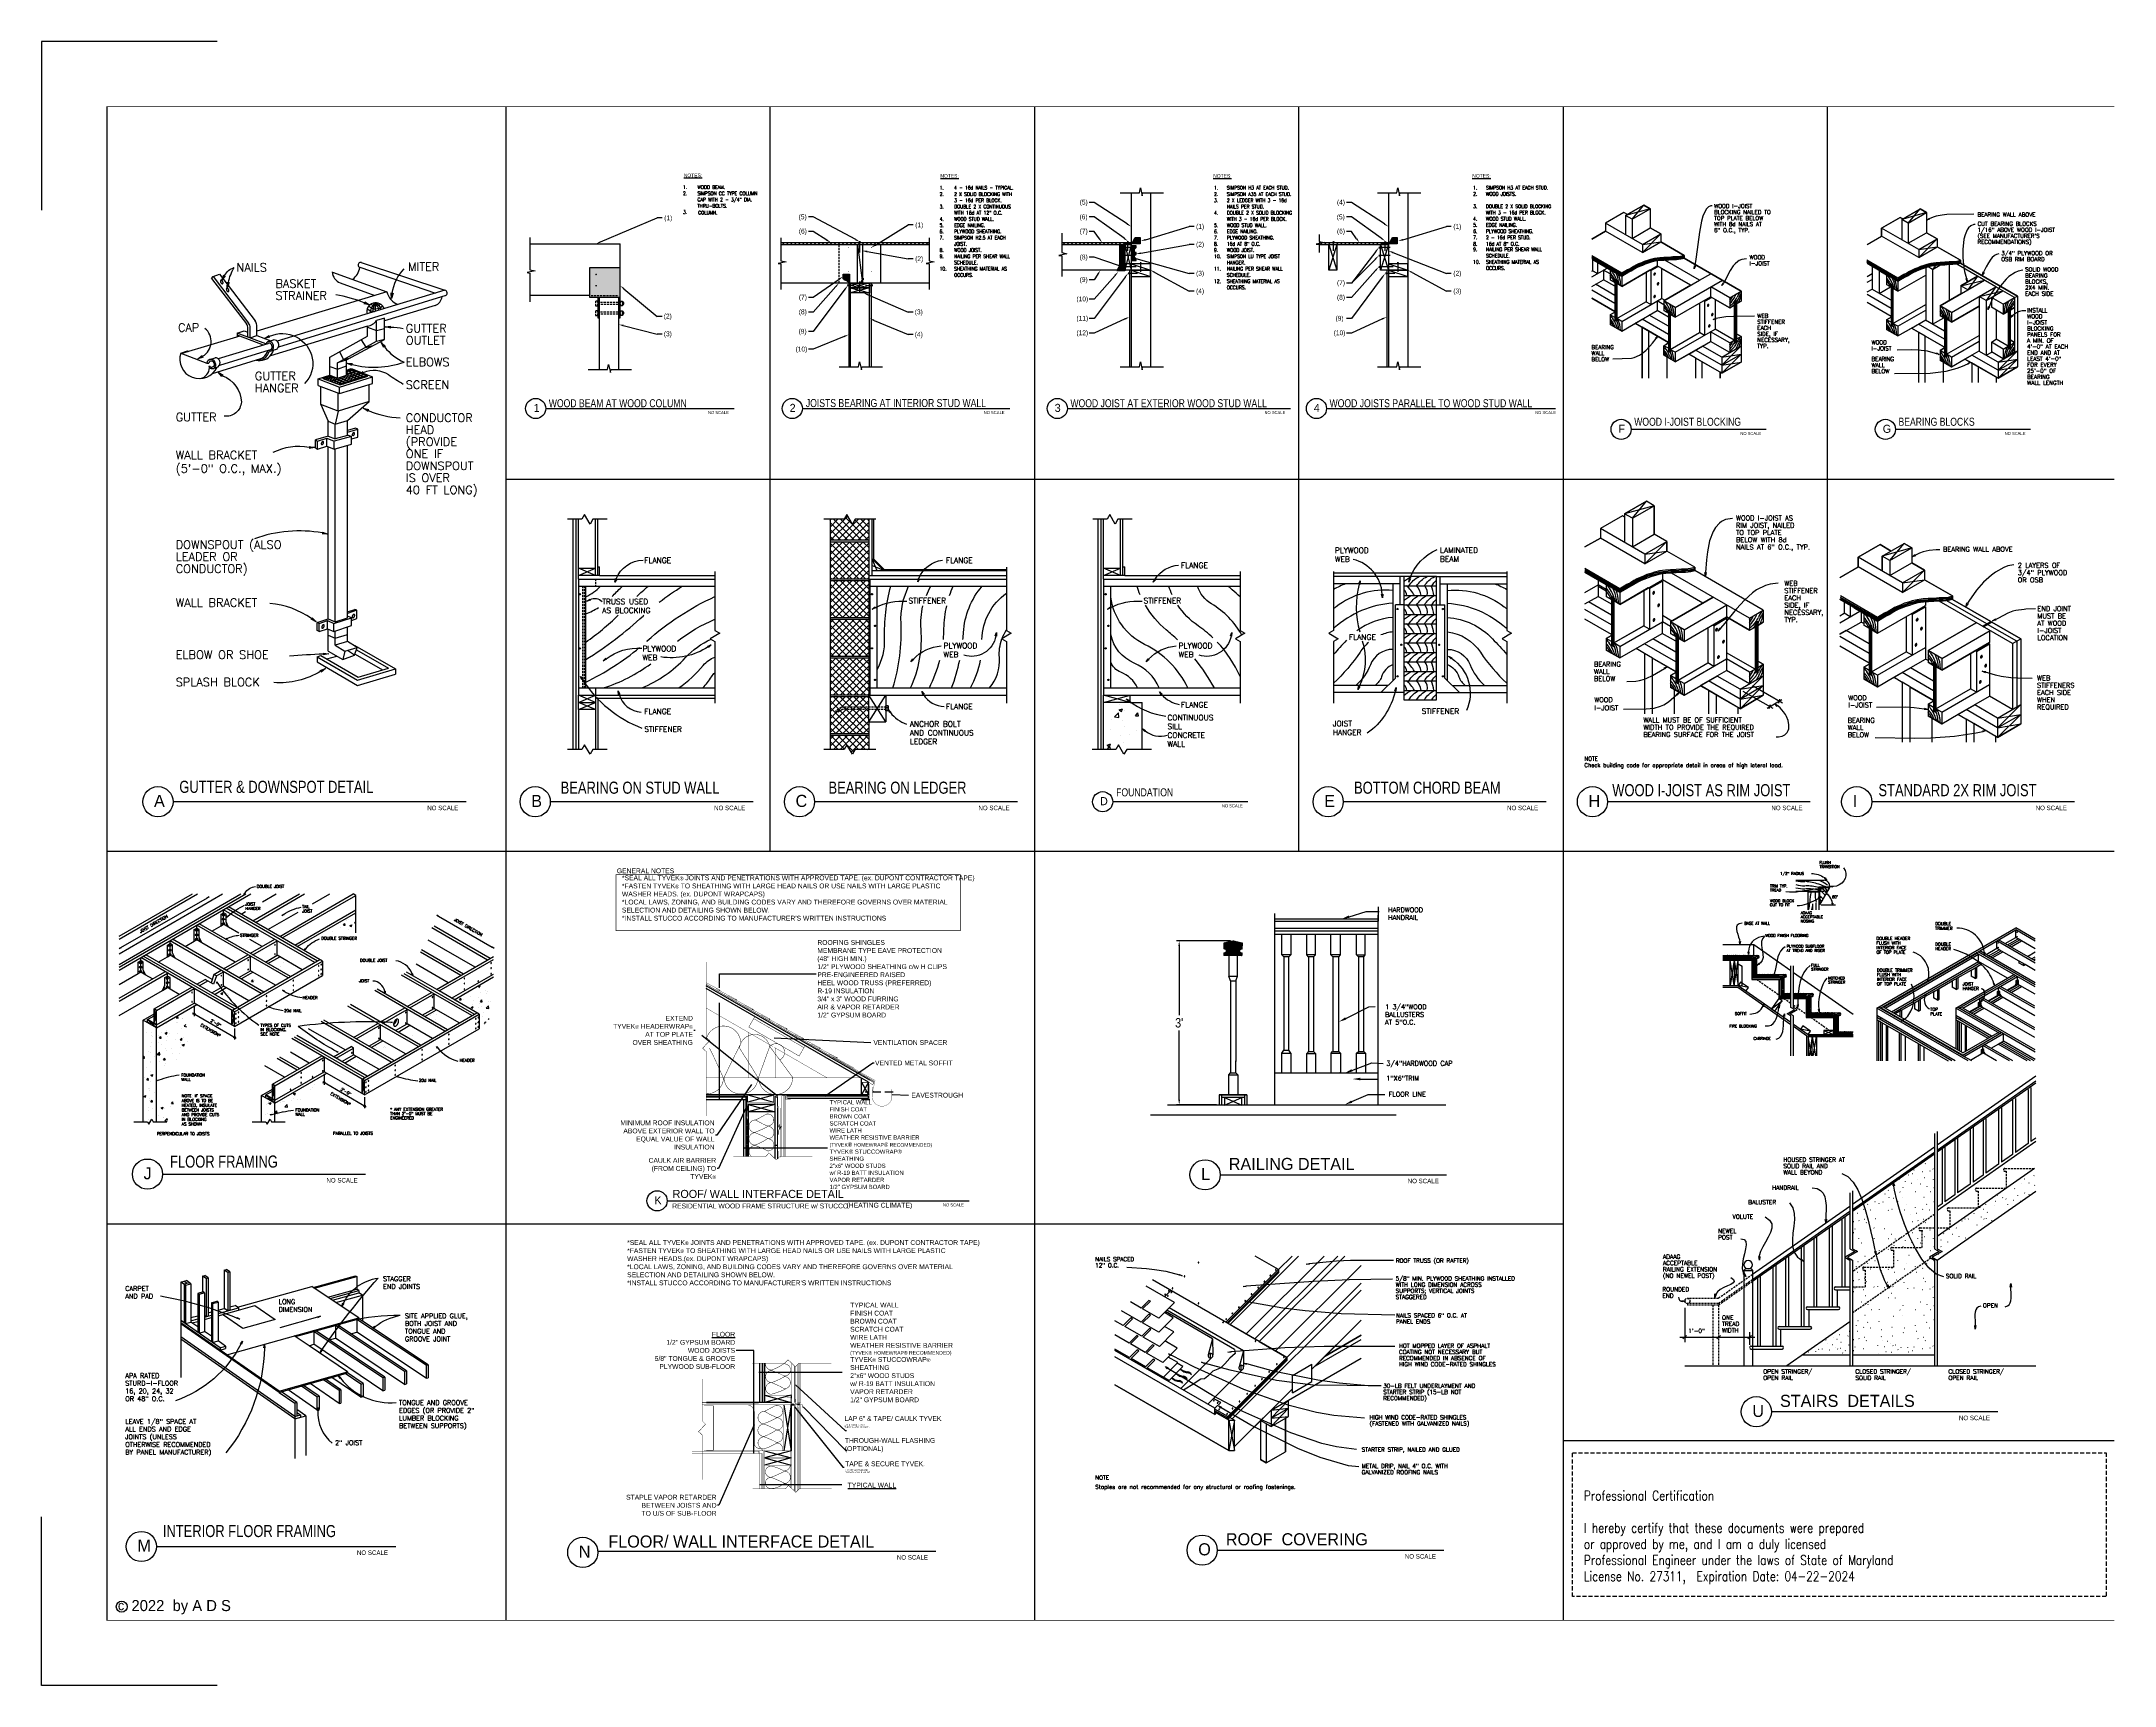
# Model space of a CAD drawing. Header units: inches. Extents: x -1842 to 12195, y -2228 to 2193.
# Drawn here: x 9363 to 10907, y 320 to 1543 of the extents above; entities that cross this region are included whole.
import ezdxf
from ezdxf.enums import TextEntityAlignment as Align

# ---------------------------------------------------------------- set-up
doc = ezdxf.new("R2010")
doc.units = ezdxf.units.IN
doc.header["$LTSCALE"] = 6
doc.header["$MEASUREMENT"] = 0
for name, pattern in [('ACAD_ISO03W100', [30, 12, -18]), ('CENTER', [0.4, 0.25, -0.05, 0.05, -0.05]), ('DASHED', [0.75, 0.5, -0.25]), ('DASHED2', [0.375, 0.25, -0.125]), ('HIDDEN', [0.375, 0.25, -0.125])]:
    doc.linetypes.add(name, pattern=pattern)
for name, color, linetype in [('ALL', 1, 'Continuous'), ('BAR', 7, 'Continuous'), ('CLADDING', 7, 'Continuous'), ('DIMENSIONS', 3, 'Continuous'), ('ELE', 3, 'Continuous'), ('FASTENING', 1, 'Continuous'), ('FLASHING', 124, 'Continuous'), ('HATCH', 22, 'Continuous'), ('HID', 3, 'HIDDEN'), ('INSULATION', 40, 'Continuous'), ('LOWERROOFS', 5, 'Continuous'), ('N', 3, 'Continuous'), ('NTS', 7, 'Continuous'), ('R-AGSDIM', 3, 'Continuous'), ('R-AGSFINE', 4, 'Continuous'), ('R-AGSHEAVY', 1, 'Continuous'), ('R-AGSMEDIUM', 2, 'Continuous'), ('R-AGSPATT', 4, 'Continuous'), ('R-AGSTEXT', 6, 'Continuous'), ('ROOFING', 7, 'Continuous'), ('SEC', 7, 'Continuous'), ('SIMP', 30, 'Continuous'), ('STRUCTURE', 7, 'Continuous'), ('SYM', 2, 'Continuous'), ('TEXT', 151, 'ACAD_ISO03W100'), ('TITLE', 7, 'Continuous'), ('Title Block', 7, 'Continuous'), ('TYVEK', 5, 'DASHED'), ('VAPOURBARRIER', 114, 'CENTER')]:
    doc.layers.add(name, color=color, linetype=linetype)
doc.layers.add('M-TEXT', color=7, linetype='Continuous', lineweight=30)
doc.styles.add('AGSROMAND', font='ROMAND.shx', dxfattribs={"height": 2.5})
doc.styles.add('AGSROMANS', font='romans')
doc.styles.add('BOLD', font='')
doc.styles.add('DETAILS', font='sanss___.ttf', dxfattribs={"height": 1})
doc.styles.add('HS-DESIGN-PLAN', font='GOTHIC.TTF', dxfattribs={"height": 0.09375})
doc.styles.add('HS-DESIGN-TTLB', font='GOTHIC.TTF')
doc.styles.add('N', font='SIMPLEX', dxfattribs={"width": 0.85, "height": 1.125})
doc.styles.add('NOTES', font='TXT', dxfattribs={"width": 0.75, "height": 5})
doc.styles.add('ROMANS', font='romans.shx', dxfattribs={"width": 0.8, "oblique": 12})
doc.styles.get("Standard").update_dxf_attribs({"font": 'ARIALN.TTF'})
doc.styles.add('TAGS', font='romans', dxfattribs={"width": 0.8})
doc.styles.get('BOLD').set_extended_font_data('Futura Lt BT')
doc.dimstyles.new('AGS', dxfattribs={"dimscale": 36, "dimtxt": 0.09375, "dimasz": 0.0625, "dimexe": 0.0625, "dimexo": 0.0625, "dimgap": 0, "dimtad": 1, "dimdec": 5, "dimzin": 3, "dimdsep": 46, "dimlunit": 4, "dimtxsty": 'AGSROMANS', "dimblk": 'AGSARROW', "dimtsz": 0.03125, "dimcen": 0.1875, "dimdle": 0.0625, "dimclrd": 256, "dimclre": 256, "dimclrt": 256, "dimadec": 0, "dimazin": 0, "dimtfac": 1, "dimtdec": 5, "dimtix": 1, "dimtmove": 2, "dimatfit": 3, "dimldrblk": 'AGSARROW', "dimfxl": 1, "dimtolj": 1, "dimtzin": 3, "dimarcsym": 0})
doc.dimstyles.get("Standard").update_dxf_attribs({"dimtxt": 7, "dimasz": 4, "dimexe": 2, "dimexo": 2, "dimgap": 2, "dimtad": 0, "dimtih": 1, "dimtoh": 1, "dimdec": 0, "dimzin": 0, "dimdsep": 46, "dimlunit": 4, "dimtxsty": 'Standard', "dimcen": 0.09, "dimclrd": 3, "dimclre": 3, "dimclrt": 3, "dimadec": 0, "dimazin": 0, "dimtfac": 1, "dimtdec": 0, "dimtofl": 0, "dimtmove": 0, "dimatfit": 3, "dimfxl": 1, "dimtolj": 1, "dimtzin": 0, "dimarcsym": 0})
doc.dimstyles.new('TYVEKDETAILS', dxfattribs={"dimtxt": 1.5, "dimasz": 1, "dimexe": 0.75, "dimexo": 0.75, "dimgap": 0.75, "dimtad": 0, "dimtih": 1, "dimtoh": 1, "dimdec": 4, "dimzin": 0, "dimdsep": 46, "dimlunit": 4, "dimtxsty": 'DETAILS', "dimcen": 0.0625, "dimadec": 0, "dimazin": 0, "dimtfac": 1, "dimtdec": 4, "dimtofl": 0, "dimtmove": 0, "dimatfit": 3, "dimfxl": 1, "dimfrac": 2, "dimtolj": 1, "dimtzin": 0, "dimarcsym": 0})

# ---------------------------------------------------------------- blocks, each defined once
blk = doc.blocks.new('*D164')
at = {"layer": 'ALL', "color": 3, "lineweight": -2, "transparency": 16777216}
for p, q in [((10248.4, 873.9), (10208.1, 873.9)), ((10210.1, 869.9), (10210.1, 818.4)), ((10210.1, 755.7), (10210.1, 807.2)), ((10237.9, 751.7), (10208.1, 751.7))]:
    blk.add_line(p, q, dxfattribs=at)
at = {"layer": 'ALL', "color": 3, "transparency": 16777216}
for points in [[(10209.5, 869.9), (10210.8, 869.9), (10210.1, 873.9)], [(10209.5, 755.7), (10210.8, 755.7), (10210.1, 751.7)]]:
    blk.add_solid(points, dxfattribs=at)
at = {"layer": 'Defpoints', "color": 0, "transparency": 16777216}
for p in [(10210.1, 873.9), (10250.4, 873.9), (10239.9, 751.7)]:
    blk.add_point(p, dxfattribs=at)
at = {"layer": 'ALL', "color": 3, "transparency": 16777216, "insert": (10210.1, 812.8), "char_height": 7, "attachment_point": 5}
blk.add_mtext("\\A1;3'", dxfattribs=at)
blk = doc.blocks.new('*X150')
at = {"color": 0}
for p, q in [((1.121, 3.752), (1.348, 3.978)), ((1.123, 3.866), (1.248, 3.992)), ((1.123, 3.873), (1.239, 3.99)), ((1.123, 3.88), (1.23, 3.987)), ((1.123, 3.887), (1.221, 3.985)), ((1.123, 3.895), (1.211, 3.983)), ((1.123, 3.767), (1.336, 3.981)), ((1.123, 3.902), (1.202, 3.981)), ((1.123, 3.76), (1.342, 3.98)), ((1.123, 3.909), (1.193, 3.979)), ((1.123, 3.916), (1.184, 3.977)), ((1.123, 3.923), (1.174, 3.975)), ((1.123, 3.93), (1.165, 3.972)), ((1.123, 3.937), (1.156, 3.97)), ((1.123, 3.944), (1.147, 3.968)), ((1.123, 3.951), (1.138, 3.966)), ((1.123, 3.958), (1.128, 3.964)), ((1.123, 3.774), (1.158, 3.81)), ((1.123, 3.781), (1.148, 3.807)), ((1.123, 3.788), (1.138, 3.804)), ((1.123, 3.796), (1.127, 3.8)), ((1.125, 3.862), (1.257, 3.994)), ((1.128, 3.752), (1.353, 3.977)), ((1.13, 3.86), (1.267, 3.996)), ((1.135, 3.752), (1.359, 3.975)), ((1.136, 3.858), (1.274, 3.997)), ((1.141, 3.856), (1.28, 3.995)), ((1.143, 3.752), (1.365, 3.974)), ((1.147, 3.855), (1.286, 3.994)), ((1.15, 3.752), (1.37, 3.972)), ((1.152, 3.853), (1.291, 3.993)), ((1.157, 3.851), (1.297, 3.991)), ((1.157, 3.752), (1.376, 3.971)), ((1.162, 3.849), (1.303, 3.99)), ((1.162, 3.842), (1.308, 3.988)), ((1.162, 3.834), (1.314, 3.987)), ((1.162, 3.827), (1.32, 3.985)), ((1.162, 3.82), (1.325, 3.984)), ((1.162, 3.813), (1.331, 3.982)), ((1.164, 3.752), (1.382, 3.97)), ((1.171, 3.752), (1.387, 3.968)), ((1.178, 3.752), (1.393, 3.967)), ((1.185, 3.752), (1.399, 3.965)), ((1.192, 3.752), (1.404, 3.964)), ((1.199, 3.752), (1.41, 3.962)), ((1.206, 3.752), (1.415, 3.961)), ((1.213, 3.752), (1.417, 3.956)), ((1.22, 3.752), (1.417, 3.949)), ((1.227, 3.752), (1.417, 3.942)), ((1.234, 3.752), (1.417, 3.934)), ((1.242, 3.752), (1.417, 3.927)), ((1.249, 3.752), (1.417, 3.92)), ((1.256, 3.752), (1.417, 3.913)), ((1.263, 3.752), (1.416, 3.905)), ((1.27, 3.752), (1.416, 3.898)), ((1.277, 3.752), (1.416, 3.891)), ((1.284, 3.752), (1.375, 3.842)), ((1.291, 3.752), (1.375, 3.835)), ((1.298, 3.752), (1.375, 3.828)), ((1.305, 3.752), (1.375, 3.821)), ((1.312, 3.752), (1.375, 3.814)), ((1.319, 3.752), (1.376, 3.809)), ((1.326, 3.752), (1.382, 3.807)), ((1.333, 3.752), (1.387, 3.805)), ((1.341, 3.752), (1.392, 3.804)), ((1.348, 3.752), (1.398, 3.802)), ((1.355, 3.752), (1.403, 3.8)), ((1.362, 3.752), (1.409, 3.799)), ((1.369, 3.752), (1.414, 3.797)), ((1.376, 3.752), (1.416, 3.791)), ((1.383, 3.85), (1.416, 3.884)), ((1.383, 3.752), (1.416, 3.784)), ((1.39, 3.752), (1.416, 3.777)), ((1.393, 3.853), (1.416, 3.877)), ((1.403, 3.856), (1.416, 3.869)), ((1.413, 3.859), (1.416, 3.862)), ((1.397, 3.752), (1.416, 3.77)), ((1.404, 3.752), (1.416, 3.763)), ((1.411, 3.752), (1.416, 3.756))]:
    blk.add_line(p, q, dxfattribs=at)
blk = doc.blocks.new('AGSARROW')
for points in [[(-1, 0.17), (0, 0), (-1, -0.17)], [(0, 0), (-1, 0)]]:
    blk.add_lwpolyline(points)
blk = doc.blocks.new('ROOF-SHINGLE-WIND')
at = {"layer": 'R-AGSHEAVY'}
for p, q in [((10.55, 37.66), (-3.65, 23.47)), ((17.27, 35.97), (1.69, 20.39)), ((17.27, 25.99), (8.94, 17.66)), ((17.27, 23.23), (10.74, 19.45))]:
    blk.add_line(p, q, dxfattribs=at)
for points in [[(-6.61, 25.18), (-2.07, 22.56), (13.03, 37.66)], [(4.7, 37.66), (2.23, 35.2), (-2.03, 37.66)], [(-1.28, 22.1), (3.74, 19.2), (17.27, 32.74)], [(0, 7.08), (0.87, 6.58), (4.07, 8.43), (4.07, 11.43), (17.27, 19.06)], [(-27.6, 14.21), (-6.81, 2.22), (-5.78, 2.22), (-5.78, 2.95), (0.87, 9.59)], [(-1.04, 7.68), (-1.04, 0.6), (0, 0), (3.49, 2.01), (3.49, 8.1)]]:
    blk.add_lwpolyline(points, dxfattribs=at)
at = {"layer": 'R-AGSMEDIUM'}
for p, q in [((-7.41, 25.64), (2.18, 35.23)), ((-7.16, 25.5), (2.23, 34.89)), ((-7, 25.4), (2.23, 34.64)), ((-6.61, 25.18), (5.87, 37.66)), ((-3.65, 23.47), (10.55, 37.66)), ((-2.07, 22.56), (13.03, 37.66)), ((2.23, 35.2), (-2.03, 37.66)), ((-1.28, 22.1), (14.29, 37.66)), ((1.69, 20.39), (17.27, 35.97)), ((2.23, 35.2), (4.7, 37.66)), ((2.23, 35.2), (2.23, 34.64)), ((-16.73, 29.2), (-21.91, 32.19)), ((3.74, 19.2), (-20.76, 33.35)), ((-17.39, 31.4), (-18.55, 30.24)), ((-7.03, 8.43), (17.27, 32.74)), ((-6.21, 8), (17.27, 31.48)), ((-22.83, 25.65), (-26.39, 27.7)), ((-22.83, 28.19), (-24.77, 29.31)), ((-22.83, 28.19), (-21.43, 29.59)), ((-22.83, 25.65), (-21.43, 27.05)), ((-22.56, 28.03), (-21.15, 29.44)), ((-19.61, 26.33), (-22.56, 28.03)), ((-22.56, 25.49), (-21.15, 26.9)), ((-21.15, 29.44), (-21.43, 29.59)), ((-21.15, 26.9), (-21.43, 27.05)), ((-19.61, 26.33), (-16.73, 29.2)), ((-16.96, 26.43), (-18.57, 27.36)), ((-9.8, 22.6), (-18.38, 27.55)), ((-5.78, 20.65), (-18.15, 27.79)), ((-4.19, 20.41), (-17.71, 28.22)), ((-26.1, 25), (-27.6, 25.86)), ((-25.04, 21.81), (-27.6, 23.29)), ((-26.1, 25), (-24.69, 26.4)), ((-25.83, 24.84), (-24.43, 26.25)), ((-22.73, 23.05), (-25.83, 24.84)), ((-25.04, 21.81), (-23.64, 23.22)), ((-24.77, 21.66), (-23.37, 23.06)), ((-24.43, 26.25), (-24.69, 26.4)), ((-23.37, 23.06), (-23.64, 23.22)), ((-22.73, 23.05), (-21.32, 24.45)), ((-19.61, 23.78), (-22.56, 25.49)), ((-22.45, 22.89), (-21.05, 24.3)), ((-19.5, 21.19), (-22.45, 22.89)), ((-21.05, 24.3), (-21.32, 24.45)), ((-19.61, 23.78), (-16.96, 26.43)), ((-19.5, 21.19), (-16.85, 23.84)), ((-16.85, 23.84), (-18.57, 24.82)), ((8.31, 17.03), (17.27, 25.99)), ((10.74, 19.45), (17.27, 23.23)), ((-24.94, 19.16), (-27.6, 20.7)), ((-9.36, 9.94), (-27.6, 20.47)), ((-9.36, 8.79), (-27.6, 19.32)), ((-24.94, 19.16), (-23.53, 20.57)), ((-22.11, 20.12), (-24.77, 21.66)), ((-24.67, 19.01), (-23.26, 20.42)), ((-22.01, 17.47), (-24.67, 19.01)), ((-23.26, 20.42), (-23.53, 20.57)), ((-22.11, 20.12), (-20.73, 21.51)), ((-21.84, 19.97), (-20.46, 21.35)), ((-18.89, 18.26), (-21.84, 19.97)), ((-20.46, 21.35), (-20.73, 21.51)), ((-18.89, 18.26), (-16.24, 20.91)), ((-16.24, 20.91), (-18.48, 22.21)), ((-16.14, 18.26), (-17.88, 19.27)), ((-15.6, 13.54), (-9.77, 19.36)), ((-9.8, 22.6), (-10.58, 19.67)), ((-10.25, 19.92), (-10.24, 19.07)), ((-9.8, 22.6), (-9.77, 19.64)), ((-6.63, 19.04), (-7.57, 18)), ((-5.7, 19.92), (-6.63, 19.04)), ((-5.78, 20.65), (-5.7, 19.92)), ((-4.19, 20.41), (-4.96, 17.49)), ((-4.19, 20.41), (-4.16, 17.46)), ((0.87, 9.59), (17.27, 19.06)), ((3.74, 19.2), (3.74, 18.64)), ((8.94, 17.66), (17.27, 22.47)), ((-22.01, 17.47), (-20.62, 18.86)), ((-21.74, 17.32), (-20.36, 18.7)), ((-17.74, 15.01), (-21.74, 17.32)), ((-20.36, 18.7), (-20.62, 18.86)), ((-18.78, 15.61), (-16.14, 18.26)), ((-17.74, 15.01), (-15.2, 17.55)), ((-15.2, 17.55), (-16.24, 18.15)), ((-11.94, 15.24), (-13.7, 14.05)), ((-11.26, 15.3), (-11.94, 15.24)), ((-10.69, 15.76), (-11.26, 15.3)), ((-9.75, 16.7), (-10.69, 15.76)), ((-10.65, 10.68), (-4.16, 17.18)), ((-8.87, 17.06), (-9.75, 16.7)), ((-8.3, 17.27), (-8.87, 17.06)), ((-7.57, 18), (-8.3, 17.27)), ((-7.03, 8.13), (3.74, 18.9)), ((-7.03, 7.88), (3.74, 18.64)), ((-4.63, 17.74), (-4.62, 16.89)), ((4.76, 15.89), (8.31, 17.94)), ((4.76, 12.73), (4.76, 15.89)), ((8.31, 14.78), (8.31, 17.94)), ((-6.81, 2.22), (-27.6, 14.21)), ((-14.48, 13.58), (-15.1, 13.25)), ((-13.7, 14.05), (-14.48, 13.58)), ((-8.32, 10.98), (-9.61, 11.73)), ((-5.78, 2.95), (4.76, 13.48)), ((4.07, 11.43), (0.87, 8.09)), ((4.07, 8.43), (4.07, 11.43)), ((4.76, 12.73), (8.31, 14.78)), ((-9.36, 9.94), (-8.32, 10.98)), ((-9.36, 8.79), (-9.36, 9.94)), ((-7.03, 8.43), (-9.36, 9.78)), ((-7.03, 8.13), (-9.36, 9.48)), ((-6.81, 7.75), (-9.36, 9.22)), ((-9.36, 8.79), (-9.28, 8.87)), ((-9.28, 8.87), (-9.28, 9.07)), ((-7.03, 7.88), (-7.03, 8.43)), ((-6.81, 7.75), (-5.78, 7.75)), ((-6.81, 2.22), (-6.81, 7.75)), ((-5.78, 7.75), (-6.81, 2.22)), ((-6.81, 7.75), (-5.78, 2.22)), ((-5.78, 7.75), (-6.65, 8.25)), ((-5.78, 2.22), (-5.78, 7.75)), ((0.87, 6.58), (-1.04, 7.68)), ((-1.04, 7.68), (-1.04, 0.6)), ((0.87, 8.09), (4.07, 9.93)), ((0.87, 9.59), (4.07, 9.93)), ((4.07, 9.93), (0.87, 6.58)), ((0.87, 9.59), (0.87, 6.58)), ((0.87, 6.58), (4.07, 8.43)), ((0.87, 8.09), (4.07, 8.43)), ((3.49, 8.1), (3.49, 2.01)), ((0, 7.08), (0, 0)), ((-6.81, 2.22), (-5.78, 2.22)), ((0, 0), (-1.04, 0.6)), ((0, 0), (3.49, 2.01))]:
    blk.add_line(p, q, dxfattribs=at)
for points in [[(-14.99, 33.91, 0.163838), (-14.98, 33.9), (-14.98, 33.9, 0.105881), (-14.95, 33.9), (-14.95, 33.9, 0.069387), (-14.92, 33.92), (-14.92, 33.92, 0.055598), (-14.9, 33.94), (-14.9, 33.94, 0.055598), (-14.88, 33.96), (-14.88, 33.96, 0.069387), (-14.86, 33.99), (-14.86, 33.99, 0.105881), (-14.86, 34.02), (-14.86, 34.02, 0.163838), (-14.87, 34.03), (-14.87, 34.03, 0.163838), (-14.88, 34.04), (-14.88, 34.04, 0.105881), (-14.91, 34.04), (-14.91, 34.04, 0.069387), (-14.94, 34.02), (-14.94, 34.02, 0.055598), (-14.96, 34), (-14.96, 34, 0.055598), (-14.99, 33.98), (-14.99, 33.98, 0.069387), (-15, 33.95), (-15, 33.95, 0.105881), (-15, 33.92), (-15, 33.92, 0.163838)], [(-12.42, 36.42, 0.163838), (-12.41, 36.42), (-12.41, 36.42, 0.105881), (-12.38, 36.42), (-12.38, 36.42, 0.069387), (-12.36, 36.43), (-12.36, 36.43, 0.055598), (-12.33, 36.45), (-12.33, 36.45, 0.055598), (-12.31, 36.48), (-12.31, 36.48, 0.069387), (-12.3, 36.5), (-12.3, 36.5, 0.105881), (-12.3, 36.53), (-12.3, 36.53, 0.163838), (-12.3, 36.54), (-12.3, 36.54, 0.163838), (-12.32, 36.55), (-12.32, 36.55, 0.105881), (-12.34, 36.55), (-12.34, 36.55, 0.069387), (-12.37, 36.54), (-12.37, 36.54, 0.055598), (-12.4, 36.52), (-12.4, 36.52, 0.055598), (-12.42, 36.49), (-12.42, 36.49, 0.069387), (-12.43, 36.46), (-12.43, 36.46, 0.105881), (-12.43, 36.44), (-12.43, 36.44, 0.163838)], [(0.68, 34.07, 0.163838), (0.69, 34.06), (0.69, 34.06, 0.105881), (0.72, 34.06), (0.72, 34.06, 0.069387), (0.74, 34.07), (0.74, 34.07, 0.055598), (0.77, 34.09), (0.77, 34.09, 0.055598), (0.79, 34.12), (0.79, 34.12, 0.069387), (0.8, 34.15), (0.8, 34.15, 0.105881), (0.8, 34.17), (0.8, 34.17, 0.163838), (0.8, 34.19), (0.8, 34.19, 0.163838), (0.78, 34.19), (0.78, 34.19, 0.105881), (0.76, 34.19), (0.76, 34.19, 0.069387), (0.73, 34.18), (0.73, 34.18, 0.055598), (0.7, 34.16), (0.7, 34.16, 0.055598), (0.68, 34.13), (0.68, 34.13, 0.069387), (0.67, 34.11), (0.67, 34.11, 0.105881), (0.67, 34.08), (0.67, 34.08, 0.163838)], [(1.66, 35.1, 0.163838), (1.67, 35.1), (1.67, 35.1, 0.105881), (1.7, 35.1), (1.7, 35.1, 0.069387), (1.72, 35.11), (1.72, 35.11, 0.055598), (1.75, 35.13), (1.75, 35.13, 0.055598), (1.77, 35.16), (1.77, 35.16, 0.069387), (1.78, 35.19), (1.78, 35.19, 0.105881), (1.79, 35.21), (1.79, 35.21, 0.163838), (1.78, 35.23), (1.78, 35.23, 0.163838), (1.76, 35.23), (1.76, 35.23, 0.105881), (1.74, 35.23), (1.74, 35.23, 0.069387), (1.71, 35.22), (1.71, 35.22, 0.055598), (1.68, 35.2), (1.68, 35.2, 0.055598), (1.66, 35.17), (1.66, 35.17, 0.069387), (1.65, 35.15), (1.65, 35.15, 0.105881), (1.65, 35.12), (1.65, 35.12, 0.163838)], [(-18.5, 30.61, 0.163838), (-18.49, 30.6), (-18.49, 30.6, 0.105881), (-18.46, 30.6), (-18.46, 30.6, 0.069387), (-18.44, 30.62), (-18.44, 30.62, 0.055598), (-18.41, 30.64), (-18.41, 30.64, 0.055598), (-18.39, 30.67), (-18.39, 30.67, 0.069387), (-18.38, 30.69), (-18.38, 30.69, 0.105881), (-18.38, 30.72), (-18.38, 30.72, 0.163838), (-18.38, 30.73), (-18.38, 30.73, 0.163838), (-18.4, 30.74), (-18.4, 30.74, 0.105881), (-18.42, 30.74), (-18.42, 30.74, 0.069387), (-18.45, 30.73), (-18.45, 30.73, 0.055598), (-18.48, 30.7), (-18.48, 30.7, 0.055598), (-18.5, 30.68), (-18.5, 30.68, 0.069387), (-18.51, 30.65), (-18.51, 30.65, 0.105881), (-18.51, 30.63), (-18.51, 30.63, 0.163838)], [(-18.04, 30.34, 0.163838), (-18.02, 30.33), (-18.02, 30.33, 0.105881), (-18, 30.33), (-18, 30.33, 0.069387), (-17.97, 30.35), (-17.97, 30.35, 0.055598), (-17.94, 30.37), (-17.94, 30.37, 0.055598), (-17.92, 30.4), (-17.92, 30.4, 0.069387), (-17.91, 30.42), (-17.91, 30.42, 0.105881), (-17.91, 30.45), (-17.91, 30.45, 0.163838), (-17.91, 30.46), (-17.91, 30.46, 0.163838), (-17.93, 30.47), (-17.93, 30.47, 0.105881), (-17.96, 30.47), (-17.96, 30.47, 0.069387), (-17.98, 30.46), (-17.98, 30.46, 0.055598), (-18.01, 30.43), (-18.01, 30.43, 0.055598), (-18.03, 30.41), (-18.03, 30.41, 0.069387), (-18.04, 30.38), (-18.04, 30.38, 0.105881), (-18.04, 30.36), (-18.04, 30.36, 0.163838)], [(-17.85, 31.27, 0.163838), (-17.83, 31.26), (-17.83, 31.26, 0.105881), (-17.81, 31.26), (-17.81, 31.26, 0.069387), (-17.78, 31.27), (-17.78, 31.27, 0.055598), (-17.76, 31.29), (-17.76, 31.29, 0.055598), (-17.73, 31.32), (-17.73, 31.32, 0.069387), (-17.72, 31.35), (-17.72, 31.35, 0.105881), (-17.72, 31.37), (-17.72, 31.37, 0.163838), (-17.73, 31.39), (-17.73, 31.39, 0.163838), (-17.74, 31.39), (-17.74, 31.39, 0.105881), (-17.77, 31.39), (-17.77, 31.39, 0.069387), (-17.79, 31.38), (-17.79, 31.38, 0.055598), (-17.82, 31.36), (-17.82, 31.36, 0.055598), (-17.84, 31.33), (-17.84, 31.33, 0.069387), (-17.85, 31.31), (-17.85, 31.31, 0.105881), (-17.86, 31.28), (-17.86, 31.28, 0.163838)], [(-17.38, 31, 0.163838), (-17.37, 30.99), (-17.37, 30.99, 0.105881), (-17.34, 30.99), (-17.34, 30.99, 0.069387), (-17.31, 31), (-17.31, 31, 0.055598), (-17.29, 31.02), (-17.29, 31.02, 0.055598), (-17.27, 31.05), (-17.27, 31.05, 0.069387), (-17.25, 31.08), (-17.25, 31.08, 0.105881), (-17.25, 31.1), (-17.25, 31.1, 0.163838), (-17.26, 31.12), (-17.26, 31.12, 0.163838), (-17.28, 31.12), (-17.28, 31.12, 0.105881), (-17.3, 31.12), (-17.3, 31.12, 0.069387), (-17.33, 31.11), (-17.33, 31.11, 0.055598), (-17.35, 31.09), (-17.35, 31.09, 0.055598), (-17.38, 31.06), (-17.38, 31.06, 0.069387), (-17.39, 31.04), (-17.39, 31.04, 0.105881), (-17.39, 31.01), (-17.39, 31.01, 0.163838)], [(-17.17, 31.72, 0.163838), (-17.16, 31.71), (-17.16, 31.71, 0.105881), (-17.13, 31.72), (-17.13, 31.72, 0.069387), (-17.11, 31.73), (-17.11, 31.73, 0.055598), (-17.08, 31.75), (-17.08, 31.75, 0.055598), (-17.06, 31.78), (-17.06, 31.78, 0.069387), (-17.05, 31.8), (-17.05, 31.8, 0.105881), (-17.04, 31.83), (-17.04, 31.83, 0.163838), (-17.05, 31.84), (-17.05, 31.84, 0.163838), (-17.07, 31.85), (-17.07, 31.85, 0.105881), (-17.09, 31.85), (-17.09, 31.85, 0.069387), (-17.12, 31.84), (-17.12, 31.84, 0.055598), (-17.15, 31.82), (-17.15, 31.82, 0.055598), (-17.17, 31.79), (-17.17, 31.79, 0.069387), (-17.18, 31.76), (-17.18, 31.76, 0.105881), (-17.18, 31.74), (-17.18, 31.74, 0.163838)], [(-2.76, 30.68, 0.163838), (-2.75, 30.67), (-2.75, 30.67, 0.105881), (-2.72, 30.67), (-2.72, 30.67, 0.069387), (-2.7, 30.68), (-2.7, 30.68, 0.055598), (-2.67, 30.7), (-2.67, 30.7, 0.055598), (-2.65, 30.73), (-2.65, 30.73, 0.069387), (-2.64, 30.76), (-2.64, 30.76, 0.105881), (-2.63, 30.78), (-2.63, 30.78, 0.163838), (-2.64, 30.8), (-2.64, 30.8, 0.163838), (-2.66, 30.8), (-2.66, 30.8, 0.105881), (-2.68, 30.8), (-2.68, 30.8, 0.069387), (-2.71, 30.79), (-2.71, 30.79, 0.055598), (-2.74, 30.77), (-2.74, 30.77, 0.055598), (-2.76, 30.74), (-2.76, 30.74, 0.069387), (-2.77, 30.72), (-2.77, 30.72, 0.105881), (-2.77, 30.69), (-2.77, 30.69, 0.163838)], [(-1.56, 31.88, 0.163838), (-1.55, 31.87), (-1.55, 31.87, 0.105881), (-1.52, 31.87), (-1.52, 31.87, 0.069387), (-1.5, 31.88), (-1.5, 31.88, 0.055598), (-1.47, 31.91), (-1.47, 31.91, 0.055598), (-1.45, 31.93), (-1.45, 31.93, 0.069387), (-1.44, 31.96), (-1.44, 31.96, 0.105881), (-1.44, 31.98), (-1.44, 31.98, 0.163838), (-1.44, 32), (-1.44, 32, 0.163838), (-1.46, 32.01), (-1.46, 32.01, 0.105881), (-1.48, 32.01), (-1.48, 32.01, 0.069387), (-1.51, 31.99), (-1.51, 31.99, 0.055598), (-1.54, 31.97), (-1.54, 31.97, 0.055598), (-1.56, 31.95), (-1.56, 31.95, 0.069387), (-1.57, 31.92), (-1.57, 31.92, 0.105881), (-1.57, 31.89), (-1.57, 31.89, 0.163838)], [(-0.42, 32.97, 0.163838), (-0.4, 32.96), (-0.4, 32.96, 0.105881), (-0.38, 32.97), (-0.38, 32.97, 0.069387), (-0.35, 32.98), (-0.35, 32.98, 0.055598), (-0.33, 33), (-0.33, 33, 0.055598), (-0.3, 33.03), (-0.3, 33.03, 0.069387), (-0.29, 33.05), (-0.29, 33.05, 0.105881), (-0.29, 33.08), (-0.29, 33.08, 0.163838), (-0.3, 33.09), (-0.3, 33.09, 0.163838), (-0.31, 33.1), (-0.31, 33.1, 0.105881), (-0.34, 33.1), (-0.34, 33.1, 0.069387), (-0.36, 33.09), (-0.36, 33.09, 0.055598), (-0.39, 33.06), (-0.39, 33.06, 0.055598), (-0.41, 33.04), (-0.41, 33.04, 0.069387), (-0.42, 33.01), (-0.42, 33.01, 0.105881), (-0.43, 32.99), (-0.43, 32.99, 0.163838)], [(-12.43, 28.99, 0.163838), (-12.42, 28.98), (-12.42, 28.98, 0.105881), (-12.39, 28.98), (-12.39, 28.98, 0.069387), (-12.37, 28.99), (-12.37, 28.99, 0.055598), (-12.34, 29.01), (-12.34, 29.01, 0.055598), (-12.32, 29.04), (-12.32, 29.04, 0.069387), (-12.31, 29.07), (-12.31, 29.07, 0.105881), (-12.31, 29.09), (-12.31, 29.09, 0.163838), (-12.31, 29.11), (-12.31, 29.11, 0.163838), (-12.33, 29.12), (-12.33, 29.12, 0.105881), (-12.35, 29.11), (-12.35, 29.11, 0.069387), (-12.38, 29.1), (-12.38, 29.1, 0.055598), (-12.41, 29.08), (-12.41, 29.08, 0.055598), (-12.43, 29.05), (-12.43, 29.05, 0.069387), (-12.44, 29.03), (-12.44, 29.03, 0.105881), (-12.44, 29), (-12.44, 29, 0.163838)], [(-6.26, 27.18, 0.163838), (-6.24, 27.17), (-6.24, 27.17, 0.105881), (-6.22, 27.17), (-6.22, 27.17, 0.069387), (-6.19, 27.18), (-6.19, 27.18, 0.055598), (-6.16, 27.21), (-6.16, 27.21, 0.055598), (-6.14, 27.23), (-6.14, 27.23, 0.069387), (-6.13, 27.26), (-6.13, 27.26, 0.105881), (-6.13, 27.28), (-6.13, 27.28, 0.163838), (-6.14, 27.3), (-6.14, 27.3, 0.163838), (-6.15, 27.31), (-6.15, 27.31, 0.105881), (-6.18, 27.3), (-6.18, 27.3, 0.069387), (-6.2, 27.29), (-6.2, 27.29, 0.055598), (-6.23, 27.27), (-6.23, 27.27, 0.055598), (-6.25, 27.24), (-6.25, 27.24, 0.069387), (-6.26, 27.22), (-6.26, 27.22, 0.105881), (-6.27, 27.19), (-6.27, 27.19, 0.163838)], [(-5.05, 28.27, 0.163838), (-5.04, 28.26), (-5.04, 28.26, 0.105881), (-5.01, 28.26), (-5.01, 28.26, 0.069387), (-4.99, 28.28), (-4.99, 28.28, 0.055598), (-4.96, 28.3), (-4.96, 28.3, 0.055598), (-4.94, 28.33), (-4.94, 28.33, 0.069387), (-4.93, 28.35), (-4.93, 28.35, 0.105881), (-4.93, 28.38), (-4.93, 28.38, 0.163838), (-4.93, 28.39), (-4.93, 28.39, 0.163838), (-4.95, 28.4), (-4.95, 28.4, 0.105881), (-4.97, 28.4), (-4.97, 28.4, 0.069387), (-5, 28.39), (-5, 28.39, 0.055598), (-5.03, 28.36), (-5.03, 28.36, 0.055598), (-5.05, 28.34), (-5.05, 28.34, 0.069387), (-5.06, 28.31), (-5.06, 28.31, 0.105881), (-5.06, 28.29), (-5.06, 28.29, 0.163838)], [(-3.91, 29.47, 0.163838), (-3.9, 29.47), (-3.9, 29.47, 0.105881), (-3.87, 29.47), (-3.87, 29.47, 0.069387), (-3.84, 29.48), (-3.84, 29.48, 0.055598), (-3.82, 29.5), (-3.82, 29.5, 0.055598), (-3.8, 29.53), (-3.8, 29.53, 0.069387), (-3.78, 29.55), (-3.78, 29.55, 0.105881), (-3.78, 29.58), (-3.78, 29.58, 0.163838), (-3.79, 29.6), (-3.79, 29.6, 0.163838), (-3.81, 29.6), (-3.81, 29.6, 0.105881), (-3.83, 29.6), (-3.83, 29.6, 0.069387), (-3.86, 29.59), (-3.86, 29.59, 0.055598), (-3.88, 29.57), (-3.88, 29.57, 0.055598), (-3.91, 29.54), (-3.91, 29.54, 0.069387), (-3.92, 29.52), (-3.92, 29.52, 0.105881), (-3.92, 29.49), (-3.92, 29.49, 0.163838)], [(-7.92, 25.53, 0.163838), (-7.91, 25.53), (-7.91, 25.53, 0.105881), (-7.88, 25.53), (-7.88, 25.53, 0.069387), (-7.85, 25.54), (-7.85, 25.54, 0.055598), (-7.83, 25.56), (-7.83, 25.56, 0.055598), (-7.81, 25.59), (-7.81, 25.59, 0.069387), (-7.79, 25.61), (-7.79, 25.61, 0.105881), (-7.79, 25.64), (-7.79, 25.64, 0.163838), (-7.8, 25.65), (-7.8, 25.65, 0.163838), (-7.82, 25.66), (-7.82, 25.66, 0.105881), (-7.84, 25.66), (-7.84, 25.66, 0.069387), (-7.87, 25.65), (-7.87, 25.65, 0.055598), (-7.89, 25.63), (-7.89, 25.63, 0.055598), (-7.92, 25.6), (-7.92, 25.6, 0.069387), (-7.93, 25.57), (-7.93, 25.57, 0.105881), (-7.93, 25.55), (-7.93, 25.55, 0.163838)], [(-7.41, 26.08, 0.163838), (-7.39, 26.08), (-7.39, 26.08, 0.105881), (-7.37, 26.08), (-7.37, 26.08, 0.069387), (-7.34, 26.09), (-7.34, 26.09, 0.055598), (-7.31, 26.11), (-7.31, 26.11, 0.055598), (-7.29, 26.14), (-7.29, 26.14, 0.069387), (-7.28, 26.16), (-7.28, 26.16, 0.105881), (-7.28, 26.19), (-7.28, 26.19, 0.163838), (-7.28, 26.2), (-7.28, 26.2, 0.163838), (-7.3, 26.21), (-7.3, 26.21, 0.105881), (-7.33, 26.21), (-7.33, 26.21, 0.069387), (-7.35, 26.2), (-7.35, 26.2, 0.055598), (-7.38, 26.18), (-7.38, 26.18, 0.055598), (-7.4, 26.15), (-7.4, 26.15, 0.069387), (-7.41, 26.12), (-7.41, 26.12, 0.105881), (-7.41, 26.1), (-7.41, 26.1, 0.163838)], [(-2.02, 22.13, 0.163838), (-2.01, 22.12), (-2.01, 22.12, 0.105881), (-1.98, 22.12), (-1.98, 22.12, 0.069387), (-1.95, 22.13), (-1.95, 22.13, 0.055598), (-1.93, 22.15), (-1.93, 22.15, 0.055598), (-1.9, 22.18), (-1.9, 22.18, 0.069387), (-1.89, 22.21), (-1.89, 22.21, 0.105881), (-1.89, 22.23), (-1.89, 22.23, 0.163838), (-1.9, 22.25), (-1.9, 22.25, 0.163838), (-1.91, 22.26), (-1.91, 22.26, 0.105881), (-1.94, 22.25), (-1.94, 22.25, 0.069387), (-1.97, 22.24), (-1.97, 22.24, 0.055598), (-1.99, 22.22), (-1.99, 22.22, 0.055598), (-2.01, 22.19), (-2.01, 22.19, 0.069387), (-2.03, 22.17), (-2.03, 22.17, 0.105881), (-2.03, 22.14), (-2.03, 22.14, 0.163838)], [(3.11, 19.16, 0.163838), (3.13, 19.16), (3.13, 19.16, 0.105881), (3.15, 19.16), (3.15, 19.16, 0.069387), (3.18, 19.17), (3.18, 19.17, 0.055598), (3.21, 19.19), (3.21, 19.19, 0.055598), (3.23, 19.22), (3.23, 19.22, 0.069387), (3.24, 19.24), (3.24, 19.24, 0.105881), (3.24, 19.27), (3.24, 19.27, 0.163838), (3.23, 19.28), (3.23, 19.28, 0.163838), (3.22, 19.29), (3.22, 19.29, 0.105881), (3.19, 19.29), (3.19, 19.29, 0.069387), (3.17, 19.28), (3.17, 19.28, 0.055598), (3.14, 19.26), (3.14, 19.26, 0.055598), (3.12, 19.23), (3.12, 19.23, 0.069387), (3.11, 19.2), (3.11, 19.2, 0.105881), (3.11, 19.18), (3.11, 19.18, 0.163838)], [(-0.86, 15.19, 0.163838), (-0.85, 15.18), (-0.85, 15.18, 0.105881), (-0.82, 15.18), (-0.82, 15.18, 0.069387), (-0.8, 15.19), (-0.8, 15.19, 0.055598), (-0.77, 15.22), (-0.77, 15.22, 0.055598), (-0.75, 15.24), (-0.75, 15.24, 0.069387), (-0.73, 15.27), (-0.73, 15.27, 0.105881), (-0.73, 15.29), (-0.73, 15.29, 0.163838), (-0.74, 15.31), (-0.74, 15.31, 0.163838), (-0.76, 15.32), (-0.76, 15.32, 0.105881), (-0.78, 15.32), (-0.78, 15.32, 0.069387), (-0.81, 15.3), (-0.81, 15.3, 0.055598), (-0.83, 15.28), (-0.83, 15.28, 0.055598), (-0.86, 15.25), (-0.86, 15.25, 0.069387), (-0.87, 15.23), (-0.87, 15.23, 0.105881), (-0.87, 15.2), (-0.87, 15.2, 0.163838)], [(0.44, 16.49, 0.163838), (0.45, 16.48), (0.45, 16.48, 0.105881), (0.48, 16.48), (0.48, 16.48, 0.069387), (0.5, 16.49), (0.5, 16.49, 0.055598), (0.53, 16.51), (0.53, 16.51, 0.055598), (0.55, 16.54), (0.55, 16.54, 0.069387), (0.56, 16.57), (0.56, 16.57, 0.105881), (0.57, 16.59), (0.57, 16.59, 0.163838), (0.56, 16.61), (0.56, 16.61, 0.163838), (0.54, 16.62), (0.54, 16.62, 0.105881), (0.52, 16.61), (0.52, 16.61, 0.069387), (0.49, 16.6), (0.49, 16.6, 0.055598), (0.46, 16.58), (0.46, 16.58, 0.055598), (0.44, 16.55), (0.44, 16.55, 0.069387), (0.43, 16.53), (0.43, 16.53, 0.105881), (0.43, 16.5), (0.43, 16.5, 0.163838)], [(1.87, 17.92, 0.163838), (1.88, 17.91), (1.88, 17.91, 0.105881), (1.91, 17.91), (1.91, 17.91, 0.069387), (1.93, 17.92), (1.93, 17.92, 0.055598), (1.96, 17.94), (1.96, 17.94, 0.055598), (1.98, 17.97), (1.98, 17.97, 0.069387), (1.99, 18), (1.99, 18, 0.105881), (1.99, 18.02), (1.99, 18.02, 0.163838), (1.99, 18.04), (1.99, 18.04, 0.163838), (1.97, 18.04), (1.97, 18.04, 0.105881), (1.95, 18.04), (1.95, 18.04, 0.069387), (1.92, 18.03), (1.92, 18.03, 0.055598), (1.89, 18.01), (1.89, 18.01, 0.055598), (1.87, 17.98), (1.87, 17.98, 0.069387), (1.86, 17.96), (1.86, 17.96, 0.105881), (1.86, 17.93), (1.86, 17.93, 0.163838)], [(-9.64, 11.26, 0.163838), (-9.62, 11.25), (-9.62, 11.25, 0.105881), (-9.6, 11.25), (-9.6, 11.25, 0.069387), (-9.57, 11.27), (-9.57, 11.27, 0.055598), (-9.54, 11.29), (-9.54, 11.29, 0.055598), (-9.52, 11.31), (-9.52, 11.31, 0.069387), (-9.51, 11.34), (-9.51, 11.34, 0.105881), (-9.51, 11.37), (-9.51, 11.37, 0.163838), (-9.51, 11.38), (-9.51, 11.38, 0.163838), (-9.53, 11.39), (-9.53, 11.39, 0.105881), (-9.56, 11.39), (-9.56, 11.39, 0.069387), (-9.58, 11.37), (-9.58, 11.37, 0.055598), (-9.61, 11.35), (-9.61, 11.35, 0.055598), (-9.63, 11.33), (-9.63, 11.33, 0.069387), (-9.64, 11.3), (-9.64, 11.3, 0.105881), (-9.64, 11.27), (-9.64, 11.27, 0.163838)], [(-3.54, 12.51, 0.163838), (-3.52, 12.5), (-3.52, 12.5, 0.105881), (-3.5, 12.51), (-3.5, 12.51, 0.069387), (-3.47, 12.52), (-3.47, 12.52, 0.055598), (-3.44, 12.54), (-3.44, 12.54, 0.055598), (-3.42, 12.57), (-3.42, 12.57, 0.069387), (-3.41, 12.59), (-3.41, 12.59, 0.105881), (-3.41, 12.62), (-3.41, 12.62, 0.163838), (-3.42, 12.63), (-3.42, 12.63, 0.163838), (-3.43, 12.64), (-3.43, 12.64, 0.105881), (-3.46, 12.64), (-3.46, 12.64, 0.069387), (-3.48, 12.63), (-3.48, 12.63, 0.055598), (-3.51, 12.61), (-3.51, 12.61, 0.055598), (-3.53, 12.58), (-3.53, 12.58, 0.069387), (-3.54, 12.55), (-3.54, 12.55, 0.105881), (-3.55, 12.53), (-3.55, 12.53, 0.163838)], [(-2.11, 13.94, 0.163838), (-2.09, 13.93), (-2.09, 13.93, 0.105881), (-2.07, 13.94), (-2.07, 13.94, 0.069387), (-2.04, 13.95), (-2.04, 13.95, 0.055598), (-2.02, 13.97), (-2.02, 13.97, 0.055598), (-1.99, 14), (-1.99, 14, 0.069387), (-1.98, 14.02), (-1.98, 14.02, 0.105881), (-1.98, 14.05), (-1.98, 14.05, 0.163838), (-1.99, 14.06), (-1.99, 14.06, 0.163838), (-2, 14.07), (-2, 14.07, 0.105881), (-2.03, 14.07), (-2.03, 14.07, 0.069387), (-2.05, 14.06), (-2.05, 14.06, 0.055598), (-2.08, 14.03), (-2.08, 14.03, 0.055598), (-2.1, 14.01), (-2.1, 14.01, 0.069387), (-2.11, 13.98), (-2.11, 13.98, 0.105881), (-2.12, 13.96), (-2.12, 13.96, 0.163838)], [(-8.94, 10.86, 0.163838), (-8.92, 10.85), (-8.92, 10.85, 0.105881), (-8.9, 10.85), (-8.9, 10.85, 0.069387), (-8.87, 10.86), (-8.87, 10.86, 0.055598), (-8.84, 10.88), (-8.84, 10.88, 0.055598), (-8.82, 10.91), (-8.82, 10.91, 0.069387), (-8.81, 10.94), (-8.81, 10.94, 0.105881), (-8.81, 10.96), (-8.81, 10.96, 0.163838), (-8.82, 10.98), (-8.82, 10.98, 0.163838), (-8.83, 10.99), (-8.83, 10.99, 0.105881), (-8.86, 10.98), (-8.86, 10.98, 0.069387), (-8.88, 10.97), (-8.88, 10.97, 0.055598), (-8.91, 10.95), (-8.91, 10.95, 0.055598), (-8.93, 10.92), (-8.93, 10.92, 0.069387), (-8.94, 10.9), (-8.94, 10.9, 0.105881), (-8.95, 10.87), (-8.95, 10.87, 0.163838)], [(-8.68, 9.66, 0.163838), (-8.66, 9.65), (-8.66, 9.65, 0.105881), (-8.64, 9.66), (-8.64, 9.66, 0.069387), (-8.61, 9.67), (-8.61, 9.67, 0.055598), (-8.58, 9.69), (-8.58, 9.69, 0.055598), (-8.56, 9.72), (-8.56, 9.72, 0.069387), (-8.55, 9.74), (-8.55, 9.74, 0.105881), (-8.55, 9.77), (-8.55, 9.77, 0.163838), (-8.56, 9.78), (-8.56, 9.78, 0.163838), (-8.57, 9.79), (-8.57, 9.79, 0.105881), (-8.6, 9.79), (-8.6, 9.79, 0.069387), (-8.62, 9.78), (-8.62, 9.78, 0.055598), (-8.65, 9.76), (-8.65, 9.76, 0.055598), (-8.67, 9.73), (-8.67, 9.73, 0.069387), (-8.68, 9.7), (-8.68, 9.7, 0.105881), (-8.69, 9.68), (-8.69, 9.68, 0.163838)], [(-7.23, 8.82, 0.163838), (-7.21, 8.82), (-7.21, 8.82, 0.105881), (-7.19, 8.82), (-7.19, 8.82, 0.069387), (-7.16, 8.83), (-7.16, 8.83, 0.055598), (-7.13, 8.85), (-7.13, 8.85, 0.055598), (-7.11, 8.88), (-7.11, 8.88, 0.069387), (-7.1, 8.9), (-7.1, 8.9, 0.105881), (-7.1, 8.93), (-7.1, 8.93, 0.163838), (-7.11, 8.94), (-7.11, 8.94, 0.163838), (-7.12, 8.95), (-7.12, 8.95, 0.105881), (-7.15, 8.95), (-7.15, 8.95, 0.069387), (-7.17, 8.94), (-7.17, 8.94, 0.055598), (-7.2, 8.92), (-7.2, 8.92, 0.055598), (-7.22, 8.89), (-7.22, 8.89, 0.069387), (-7.23, 8.86), (-7.23, 8.86, 0.105881), (-7.23, 8.84), (-7.23, 8.84, 0.163838)], [(-6.21, 9.84, 0.163838), (-6.2, 9.83), (-6.2, 9.83, 0.105881), (-6.17, 9.83), (-6.17, 9.83, 0.069387), (-6.15, 9.84), (-6.15, 9.84, 0.055598), (-6.12, 9.86), (-6.12, 9.86, 0.055598), (-6.1, 9.89), (-6.1, 9.89, 0.069387), (-6.09, 9.92), (-6.09, 9.92, 0.105881), (-6.08, 9.94), (-6.08, 9.94, 0.163838), (-6.09, 9.96), (-6.09, 9.96, 0.163838), (-6.11, 9.97), (-6.11, 9.97, 0.105881), (-6.13, 9.96), (-6.13, 9.96, 0.069387), (-6.16, 9.95), (-6.16, 9.95, 0.055598), (-6.19, 9.93), (-6.19, 9.93, 0.055598), (-6.21, 9.9), (-6.21, 9.9, 0.069387), (-6.22, 9.88), (-6.22, 9.88, 0.105881), (-6.22, 9.85), (-6.22, 9.85, 0.163838)], [(-4.97, 11.08, 0.163838), (-4.95, 11.08), (-4.95, 11.08, 0.105881), (-4.93, 11.08), (-4.93, 11.08, 0.069387), (-4.9, 11.09), (-4.9, 11.09, 0.055598), (-4.87, 11.11), (-4.87, 11.11, 0.055598), (-4.85, 11.14), (-4.85, 11.14, 0.069387), (-4.84, 11.16), (-4.84, 11.16, 0.105881), (-4.84, 11.19), (-4.84, 11.19, 0.163838), (-4.85, 11.2), (-4.85, 11.2, 0.163838), (-4.86, 11.21), (-4.86, 11.21, 0.105881), (-4.89, 11.21), (-4.89, 11.21, 0.069387), (-4.91, 11.2), (-4.91, 11.2, 0.055598), (-4.94, 11.18), (-4.94, 11.18, 0.055598), (-4.96, 11.15), (-4.96, 11.15, 0.069387), (-4.97, 11.12), (-4.97, 11.12, 0.105881), (-4.97, 11.1), (-4.97, 11.1, 0.163838)]]:
    blk.add_lwpolyline(points, format="xyb", close=True, dxfattribs=at)
for centre, radius, start, end in [((-10.18, 19.5), 0.433, 342.2233, 262.4305), ((-15.58, 17.24), 2.46, 226.0032, 264.4961), ((-15.67, 17.41), 2.46, 230.498, 264.4961), ((-14.78, 18.04), 2.46, 226.0032, 264.4961), ((-14.87, 18.21), 2.46, 230.498, 264.4961), ((-13.99, 18.82), 2.46, 226.0032, 264.4961), ((-14.09, 19), 2.46, 230.498, 264.4961), ((-15.18, 14.99), 0.777, 20.862, 84.4961), ((-15.09, 14.81), 0.777, 35.7637, 84.4961), ((-14.4, 15.77), 0.777, 20.862, 84.4961), ((-14.3, 15.59), 0.777, 35.7637, 84.4961), ((-4.57, 17.32), 0.433, 342.2233, 262.4305), ((-15.98, 14.19), 0.777, 20.862, 84.4961), ((-15.89, 14.01), 0.777, 35.7637, 84.4961)]:
    blk.add_arc(centre, radius, start, end, dxfattribs=at)
at = {"layer": 'R-AGSTEXT'}
for points in [[(-25.45, 35.64), (-21.87, 35.42), (-20.37, 35.25), (-18.32, 34.9), (-15.86, 34.25)], [(23.21, 36.86), (19.03, 36.85), (15.33, 36.89), (12.78, 36.76), (7.84, 36.25)], [(23.02, 33.44), (15.08, 33.33), (8.62, 33.04), (-3.69, 32.18)], [(23.41, 26.91), (13.67, 27.12), (7.11, 27.68), (3.03, 28.19), (-3.18, 29.27)], [(17.91, 8.12), (12.29, 8.58), (9.18, 9.15), (4.17, 10.44), (-4.08, 13.34), (-13.09, 17.4), (-17.38, 19.6)], [(23.41, 21.17), (10.53, 21.19), (3.37, 20.92), (-6.44, 20.19)], [(16.47, 2.38), (12.81, 2.87), (10.15, 3.52), (4.46, 5.43), (-4.31, 9.33), (-9.8, 12.23), (-17.94, 17.2)], [(20.92, 13.99), (8.57, 14.16), (1.87, 14.98), (-6.6, 16.85), (-11.31, 18.14)], [(20.92, 13.99), (18.6, 14.02), (13.27, 14.47), (9.39, 15.02), (1.47, 16.63), (-3.58, 18)], [(16.86, -0.75), (14.96, -0.55), (9.83, 0.96), (5.75, 2.6), (-2.85, 6.83), (-8.23, 10.03)]]:
    blk.add_lwpolyline(points, dxfattribs=at)
for p, xscale, yscale, zscale, rotation in [((-15.33, 34.08), 0.5510663050024892, 0.5510663050024892, 0.5510663050024892, 342.1118674119199), ((7.29, 36.18), 0.5510663120107809, 0.5510663120107809, 0.5510663120107809, 187.3683498885212), ((-4.24, 32.13), 0.5510665636639629, 0.5510665636639629, 0.5510665636639629, 185.1694040028239), ((-3.71, 29.39), 0.5510650505586394, 0.5510650505586394, 0.5510650505586394, 166.8796964849152), ((-17.86, 19.86), 0.5510653608897683, 0.5510653608897683, 0.5510653608897683, 151.7080263982194), ((-6.99, 20.13), 0.5510650744992096, 0.5510650744992096, 0.5510650744992096, 186.1499150206455), ((-18.39, 17.52), 0.5510647854497651, 0.5510647854497651, 0.5510647854497651, 144.9720678966401), ((-11.84, 18.3), 0.5510665273319899, 0.5510665273319899, 0.5510665273319899, 163.6537775954418), ((-4.11, 18.17), 0.5510643233491342, 0.5510643233491342, 0.5510643233491342, 162.4952004022426), ((-8.69, 10.34), 0.5510643521172892, 0.5510643521172892, 0.5510643521172892, 146.4213002180356)]:
    blk.add_blockref('AGSARROW', p, dxfattribs=dict(at, xscale=xscale, yscale=yscale, zscale=zscale, rotation=rotation))
at = {"layer": 'R-AGSTEXT', "style": 'AGSROMANS'}
for s, p in [('NAILS SPACED ', (-31.2, 37.48)), ('12" O.C.', (-31.2, 36.36)), ('5/8" MIN. PLYWOOD SHEATHING INSTALLED ', (23.59, 33.96)), ('ROOF TRUSS (OR RAFTER)', (23.63, 37.22)), ('WITH LONG DIMENSION ACROSS ', (23.59, 32.84)), ('SUPPORTS; VERTICAL JOINTS ', (23.59, 31.71)), ('STAGGERED', (23.59, 30.59)), ('NAILS SPACED 6" O.C. AT ', (23.65, 27.23)), ('PANEL ENDS', (23.65, 26.11)), ('COATING NOT NECESSARY BUT ', (24.2, 20.57)), ('HOT MOPPED LAYER OF ASPHALT ', (24.2, 21.69)), ('RECOMMENDED IN ABSENCE OF ', (24.2, 19.44)), ('HIGH WIND CODE-RATED SHINGLES', (24.2, 18.32)), ('30-LB FELT UNDERLAYMENT AND ', (21.32, 14.39)), ('STARTER STRIP (15-LB NOT ', (21.32, 13.26)), ('RECOMMENDED)', (21.32, 12.14)), ('HIGH WIND CODE-RATED SHINGLES ', (18.83, 8.65)), ('(FASTENED WITH GALVANIZED NAILS)', (18.83, 7.52)), ('STARTER STRIP, NAILED AND GLUED', (17.39, 2.77)), ('GALVANIZED ROOFING NAILS', (17.39, -1.36)), ('METAL DRIP, NAIL 4" O.C. WITH ', (17.39, -0.23))]:
    blk.add_text(s, height=0.75, dxfattribs=at).set_placement(p, align=Align.TOP_LEFT)
at = {"layer": 'R-AGSTEXT'}
for s, style, p in [('NOTE', 'AGSROMAND', (-31.2, -3.09)), ('Staples are not recommended for any structural or roofing fastenings.', 'AGSROMANS', (-31.2, -4.78))]:
    blk.add_text(s, height=0.75, dxfattribs=dict(at, style=style)).set_placement(p)
blk = doc.blocks.new('roof-gutter1')
at = {"layer": 'R-AGSFINE'}
for p, q in [((-0.43, 36.81), (0.73, 37.18)), ((-0.32, 37.04), (2.04, 36.16)), ((-0.17, 36.72), (0.98, 37.09)), ((0.13, 36.61), (1.28, 36.98)), ((0.15, 37.18), (2.5, 36.31)), ((0.44, 36.49), (4.17, 37.68)), ((0.74, 36.38), (4.47, 37.57)), ((1.06, 36.26), (4.78, 37.46)), ((1.41, 36.13), (5.14, 37.33)), ((1.53, 37.04), (3.04, 36.48)), ((2.07, 37.22), (3.59, 36.65)), ((2.51, 37.81), (3.2, 38.03)), ((2.51, 37.56), (3.57, 37.9)), ((2.51, 37.42), (3.77, 37.83)), ((2.51, 37.71), (4.54, 36.96)), ((2.51, 37.41), (4.09, 36.82)), ((2.7, 37.96), (4.99, 37.11))]:
    blk.add_line(p, q, dxfattribs=at)
for points in [[(-14.52, 50.2, 0.083138), (-14.55, 50.18, 0.072764), (-14.56, 50.15, 0.059033), (-14.57, 50.12, 0.047286), (-14.58, 50.08, 0.038874), (-14.57, 50.04, 0.033373), (-14.56, 49.99, 0.030108), (-14.55, 49.95, 0.028593), (-14.52, 49.9, 0.028593), (-14.5, 49.86, 0.030108), (-14.47, 49.82, 0.033373), (-14.43, 49.79, 0.038874), (-14.4, 49.77, 0.047286), (-14.36, 49.75, 0.059033), (-14.33, 49.74, 0.072764), (-14.3, 49.74, 0.083138), (-14.27, 49.76, 0.083138), (-14.25, 49.77, 0.072764), (-14.23, 49.8, 0.059033), (-14.22, 49.83, 0.047286), (-14.22, 49.87, 0.038874), (-14.22, 49.91, 0.033373), (-14.23, 49.96, 0.030108), (-14.25, 50.01, 0.028593), (-14.27, 50.05, 0.028593), (-14.3, 50.09, 0.030108), (-14.33, 50.13, 0.033373), (-14.36, 50.16, 0.038874), (-14.4, 50.19, 0.047286), (-14.43, 50.2, 0.059033), (-14.47, 50.21, 0.072764), (-14.5, 50.21, 0.083138)], [(-13.72, 49.12, 0.083138), (-13.75, 49.1, 0.072764), (-13.76, 49.08, 0.059033), (-13.77, 49.04, 0.047286), (-13.78, 49.01, 0.038874), (-13.77, 48.96, 0.033373), (-13.76, 48.92, 0.030108), (-13.75, 48.87, 0.028593), (-13.72, 48.83, 0.028593), (-13.7, 48.79, 0.030108), (-13.67, 48.75, 0.033373), (-13.63, 48.72, 0.038874), (-13.6, 48.69, 0.047286), (-13.56, 48.68, 0.059033), (-13.53, 48.67, 0.072764), (-13.5, 48.67, 0.083138), (-13.47, 48.68, 0.083138), (-13.45, 48.7, 0.072764), (-13.43, 48.73, 0.059033), (-13.42, 48.76, 0.047286), (-13.42, 48.8, 0.038874), (-13.42, 48.84, 0.033373), (-13.43, 48.89, 0.030108), (-13.45, 48.93, 0.028593), (-13.47, 48.98, 0.028593), (-13.5, 49.02, 0.030108), (-13.53, 49.05, 0.033373), (-13.56, 49.09, 0.038874), (-13.6, 49.11, 0.047286), (-13.63, 49.13, 0.059033), (-13.67, 49.13, 0.072764), (-13.7, 49.13, 0.083138)], [(-0.65, 28.37, 0.083138), (-0.67, 28.38, 0.072764), (-0.7, 28.38, 0.059033), (-0.73, 28.37, 0.047286), (-0.76, 28.36, 0.038874), (-0.79, 28.34, 0.033373), (-0.82, 28.31, 0.030108), (-0.85, 28.28, 0.028593), (-0.87, 28.24, 0.028593), (-0.89, 28.2, 0.030108), (-0.91, 28.16, 0.033373), (-0.92, 28.12, 0.038874), (-0.92, 28.08, 0.047286), (-0.92, 28.05, 0.059033), (-0.91, 28.02, 0.072764), (-0.89, 28, 0.083138), (-0.87, 27.98, 0.083138), (-0.85, 27.97, 0.072764), (-0.82, 27.97, 0.059033), (-0.79, 27.98, 0.047286), (-0.76, 27.99, 0.038874), (-0.73, 28.01, 0.033373), (-0.7, 28.04, 0.030108), (-0.67, 28.07, 0.028593), (-0.65, 28.11, 0.028593), (-0.63, 28.15, 0.030108), (-0.61, 28.19, 0.033373), (-0.6, 28.23, 0.038874), (-0.6, 28.27, 0.047286), (-0.6, 28.3, 0.059033), (-0.61, 28.33, 0.072764), (-0.63, 28.35, 0.083138)], [(3.54, 29.58, 0.083138), (3.52, 29.59, 0.072764), (3.49, 29.59, 0.059033), (3.46, 29.58, 0.047286), (3.43, 29.57, 0.038874), (3.4, 29.55, 0.033373), (3.37, 29.52, 0.030108), (3.34, 29.49, 0.028593), (3.32, 29.45, 0.028593), (3.3, 29.41, 0.030108), (3.28, 29.37, 0.033373), (3.27, 29.33, 0.038874), (3.27, 29.29, 0.047286), (3.27, 29.26, 0.059033), (3.28, 29.23, 0.072764), (3.3, 29.21, 0.083138), (3.32, 29.19, 0.083138), (3.34, 29.18, 0.072764), (3.37, 29.18, 0.059033), (3.4, 29.19, 0.047286), (3.43, 29.2, 0.038874), (3.46, 29.22, 0.033373), (3.49, 29.25, 0.030108), (3.52, 29.28, 0.028593), (3.54, 29.32, 0.028593), (3.56, 29.36, 0.030108), (3.58, 29.4, 0.033373), (3.59, 29.44, 0.038874), (3.59, 29.48, 0.047286), (3.59, 29.51, 0.059033), (3.58, 29.54, 0.072764), (3.56, 29.57, 0.083138)], [(-0.56, 3.57, 0.083138), (-0.59, 3.58, 0.072764), (-0.62, 3.58, 0.059033), (-0.65, 3.58, 0.047286), (-0.68, 3.56, 0.038874), (-0.72, 3.54, 0.033373), (-0.75, 3.51, 0.030108), (-0.78, 3.47, 0.028593), (-0.81, 3.43, 0.028593), (-0.83, 3.39, 0.030108), (-0.85, 3.34, 0.033373), (-0.86, 3.3, 0.038874), (-0.86, 3.26, 0.047286), (-0.86, 3.22, 0.059033), (-0.85, 3.19, 0.072764), (-0.83, 3.16, 0.083138), (-0.81, 3.14, 0.083138), (-0.78, 3.13, 0.072764), (-0.75, 3.13, 0.059033), (-0.72, 3.14, 0.047286), (-0.68, 3.16, 0.038874), (-0.65, 3.18, 0.033373), (-0.62, 3.21, 0.030108), (-0.59, 3.25, 0.028593), (-0.56, 3.29, 0.028593), (-0.54, 3.33, 0.030108), (-0.52, 3.37, 0.033373), (-0.51, 3.42, 0.038874), (-0.51, 3.46, 0.047286), (-0.51, 3.5, 0.059033), (-0.52, 3.53, 0.072764), (-0.54, 3.55, 0.083138)], [(3.56, 4.99, 0.083138), (3.54, 5, 0.072764), (3.51, 5, 0.059033), (3.47, 4.99, 0.047286), (3.44, 4.97, 0.038874), (3.4, 4.95, 0.033373), (3.37, 4.92, 0.030108), (3.34, 4.88, 0.028593), (3.31, 4.84, 0.028593), (3.29, 4.8, 0.030108), (3.28, 4.75, 0.033373), (3.27, 4.71, 0.038874), (3.26, 4.67, 0.047286), (3.27, 4.63, 0.059033), (3.28, 4.6, 0.072764), (3.29, 4.57, 0.083138), (3.31, 4.56, 0.083138), (3.34, 4.55, 0.072764), (3.37, 4.55, 0.059033), (3.4, 4.55, 0.047286), (3.44, 4.57, 0.038874), (3.47, 4.59, 0.033373), (3.51, 4.62, 0.030108), (3.54, 4.66, 0.028593), (3.56, 4.7, 0.028593), (3.58, 4.74, 0.030108), (3.6, 4.79, 0.033373), (3.61, 4.83, 0.038874), (3.61, 4.87, 0.047286), (3.61, 4.91, 0.059033), (3.6, 4.94, 0.072764), (3.58, 4.97, 0.083138)]]:
    blk.add_lwpolyline(points, format="xyb", close=True, dxfattribs=at)
for centre, radius, start, end in [((6.51, 47.96), 2.02, 233.2004, 262.1895), ((6.44, 47.63), 1.29, 224.3488, 316.3601), ((9.11, 44.95), 3.57, 141.6482, 166.5976), ((6.46, 47.66), 0.926, 226.1916, 313.2578), ((9.47, 45.82), 3.41, 158.121, 178.5797), ((5.67, 46.1), 1.19, 2.2108, 59.1094), ((3.25, 46.23), 3.17, 356.0462, 16.5796), ((6.12, 46.03), 1.11, 11.3149, 81.4601)]:
    blk.add_arc(centre, radius, start, end, dxfattribs=at)
at = {"layer": 'R-AGSMEDIUM'}
for p, q in [((-15.78, 50.47), (-15.57, 50.72)), ((-15.57, 50.72), (-14.71, 51.02)), ((-15.57, 50.72), (-10.75, 44.41)), ((-14.71, 51.02), (-9.87, 44.74)), ((0.58, 51.32), (7.96, 48.65)), ((4.31, 51.96), (14.53, 48.46)), ((4.48, 52.63), (15.82, 48.85)), ((-15.78, 50.47), (-11.04, 44.32)), ((7.96, 48.65), (-9.66, 43.33)), ((15.82, 48.85), (-6.91, 41.99)), ((15.95, 48.14), (-6.73, 41.14)), ((1.65, 49.86), (6.32, 48.16)), ((7.64, 45.08), (6.57, 44.78)), ((14.5, 46.81), (7.64, 44.71)), ((7.64, 42.2), (7.64, 45.08)), ((-11.93, 42.65), (-19.78, 40.28)), ((-12.3, 43.06), (-11.37, 43.38)), ((-12.3, 43.06), (-12.3, 42.54)), ((-8.42, 41.62), (-12.3, 43.06)), ((-12.17, 42.74), (-12.17, 42.58)), ((-8.76, 41.43), (-12.17, 42.74)), ((-11.37, 43.38), (-10.84, 43.18)), ((-10.84, 42.51), (-10.84, 43.71)), ((-10.55, 42.41), (-10.55, 43.8)), ((-10.55, 42.41), (-9.66, 42.75)), ((-9.66, 42.75), (-9.66, 44.13)), ((-9.66, 42.75), (-7.73, 42.03)), ((-8.09, 41.92), (-7.39, 42.15)), ((5.34, 44), (-7.81, 39.97)), ((0.25, 39.82), (5.34, 42.65)), ((2.51, 39.42), (7.64, 42.2)), ((4.47, 42.17), (5.13, 41.17)), ((5.34, 42.65), (5.34, 44)), ((5.34, 43.85), (6.57, 43.39)), ((6.57, 41.97), (6.57, 44.78)), ((6.57, 43.39), (7.64, 43.7)), ((6.57, 41.97), (7.64, 42.22)), ((-19.95, 40.34), (-19.04, 40.64)), ((-19.95, 40.34), (-16.43, 38.99)), ((-19.04, 40.64), (-18.89, 40.55)), ((-16.02, 39.47), (-15.3, 39.73)), ((-9.15, 39.56), (-15.69, 37.55)), ((-8.17, 41.61), (-14.88, 39.59)), ((-7.96, 40.76), (-14.71, 38.68)), ((-7.58, 40.7), (-6.86, 40.95)), ((0.25, 37.36), (0.25, 39.82)), ((1.3, 39.05), (6.57, 41.97)), ((1.31, 39.06), (2.51, 39.42)), ((1.53, 40.53), (2.1, 39.49)), ((2.1, 39.49), (3.05, 39.71)), ((2.51, 37.36), (2.51, 39.42)), ((5.06, 41.13), (6.11, 41.37)), ((-16.43, 38.99), (-16.16, 38.99)), ((-16.14, 38.55), (-16.06, 38.61)), ((-15.56, 38.27), (-14.86, 38.5)), ((-15.44, 38.97), (-15.44, 38.69)), ((-15.25, 38.91), (-15.25, 38.63)), ((-1.32, 36.88), (0.25, 37.36)), ((-1.32, 36.88), (1.57, 35.73)), ((-1.32, 35.99), (-1.32, 36.88)), ((-0.7, 36.91), (0.48, 37.28)), ((-0.7, 36.91), (1.66, 36.04)), ((0.25, 38.55), (1.3, 38.2)), ((0.25, 37.36), (1.3, 36.97)), ((1.3, 36.97), (1.3, 39.05)), ((1.3, 38.2), (2.51, 38.62)), ((1.3, 36.97), (2.51, 37.36)), ((1.57, 35.73), (6.03, 37.16)), ((1.66, 36.04), (5.39, 37.23)), ((2.51, 38.06), (3.15, 38.25)), ((2.51, 37.9), (3.08, 38.08)), ((5.39, 37.23), (3.08, 38.08)), ((3.15, 38.25), (6.03, 37.16)), ((6.03, 36.25), (6.03, 37.16)), ((-1.32, 35.99), (1.57, 34.89)), ((-0.98, 33.4), (-0.98, 35.86)), ((1.39, 32.48), (1.39, 34.95)), ((5.58, 33.8), (1.39, 32.48)), ((1.57, 34.89), (6.03, 36.25)), ((1.57, 34.89), (1.57, 35.73)), ((2.64, 31.25), (5.58, 33.8)), ((5.58, 33.8), (5.58, 36.12)), ((-0.98, 33.4), (0, 31.13)), ((1.39, 32.48), (-0.98, 33.4)), ((0, 31.13), (0.95, 30.75)), ((0, 29.11), (0, 31.13)), ((1.39, 32.48), (0.95, 30.75)), ((0.95, 30.75), (2.64, 31.25)), ((2.64, 29.2), (2.64, 31.25)), ((0, 29.11), (-1.71, 28.6)), ((-1.71, 28.6), (-1.44, 28.44)), ((-1.71, 27.52), (-1.71, 28.6)), ((-1.44, 28.44), (-0.16, 28.82)), ((-1.44, 27.37), (-1.44, 28.44)), ((-0.16, 28.82), (0.84, 28.43)), ((-0.16, 27.75), (-0.16, 28.82)), ((0, 29.11), (0.95, 28.73)), ((3.18, 29.08), (0.84, 28.43)), ((0.84, 27.36), (0.84, 28.43)), ((0.95, 28.73), (0.95, 30.75)), ((2.64, 29.2), (0.95, 28.73)), ((3.73, 30.2), (2.64, 29.88)), ((2.64, 29.65), (4.01, 30.06)), ((2.64, 29.3), (3.18, 29.08)), ((3.18, 28.01), (3.18, 29.08)), ((3.18, 28.74), (4.01, 28.98)), ((4.01, 30.06), (3.73, 30.2)), ((4.01, 28.98), (4.01, 30.06)), ((-1.71, 27.52), (-1.44, 27.37)), ((-1.44, 27.37), (-0.16, 27.75)), ((-0.16, 27.75), (0.84, 27.36)), ((0, 4.4), (0, 27.69)), ((0.84, 27.36), (3.18, 28.01)), ((0.95, 3.97), (0.95, 27.39)), ((2.64, 4.53), (2.64, 27.86)), ((2.64, 5.33), (3.61, 5.67)), ((3.89, 5.55), (3.61, 5.67)), ((-1.47, 3.88), (0, 4.4)), ((-1.19, 3.77), (-1.47, 3.88)), ((-1.47, 2.8), (-1.47, 3.88)), ((-1.19, 3.77), (-0.08, 4.15)), ((-1.19, 2.69), (-1.19, 3.77)), ((-1.19, 2.69), (-0.08, 3.06)), ((-0.08, 4.15), (0.78, 3.77)), ((-0.08, 3.06), (-0.08, 4.15)), ((-0.08, 3.06), (0.78, 2.69)), ((0, 4.4), (0.95, 3.97)), ((0, 0), (0, 3.03)), ((0.78, 3.77), (3.17, 4.51)), ((0.78, 2.69), (0.78, 3.77)), ((0.78, 2.69), (3.17, 3.47)), ((0.95, 3.97), (2.64, 4.53)), ((3.89, 5.55), (2.64, 5.12)), ((3.17, 4.51), (2.64, 4.77)), ((2.64, 1.34), (2.64, 3.3)), ((3.17, 3.47), (3.17, 4.51)), ((3.17, 4.17), (3.89, 4.42)), ((3.89, 4.42), (3.89, 5.55)), ((-1.19, 2.69), (-1.47, 2.8)), ((0, 2.2), (0.95, 1.76)), ((0, 0), (2, -1.09)), ((0.95, 0.81), (0.95, 2.74)), ((0.95, 1.76), (2.64, 2.28)), ((2.64, 1.34), (0.95, 0.81)), ((0.95, 0.81), (2.29, 0.01)), ((2.29, 0.01), (2, -1.09)), ((2.29, 0.01), (3.93, 0.5)), ((3.59, -0.54), (2.61, 0.11)), ((3.93, 0.5), (2.64, 1.34)), ((3.53, 0.76), (3.63, 0.8)), ((3.59, -0.54), (3.93, 0.5)), ((3.63, 0.8), (9.11, -2.37)), ((3.84, 0.22), (8.17, -2.27)), ((-1.48, -0.73), (-0.96, -0.58)), ((-1.48, -0.73), (4, -3.9)), ((-1.48, -0.73), (-1.48, -1.44)), ((-1.48, -1.44), (4, -4.61)), ((-0.96, -0.58), (4.09, -3.5)), ((-0.16, -1.04), (1.18, -0.64)), ((2, -1.09), (3.59, -0.54)), ((3.65, -0.37), (7.36, -2.52)), ((4, -3.9), (9.11, -2.37)), ((4.09, -3.5), (8.17, -2.27)), ((9.11, -2.37), (9.11, -3.08)), ((4, -4.61), (9.11, -3.08))]:
    blk.add_line(p, q, dxfattribs=at)
for centre, radius, start, end in [((2.23, 51.42), 1.66, 182.6733, 249.5587), ((1.73, 52.4), 2.62, 307.5503, 350.0622), ((4.41, 52.28), 0.349, 74.3625, 259.2059), ((10.42, 49.28), 2.55, 194.3998, 247.6627), ((14.02, 48.14), 1.42, 289.6276, 353.5139), ((15.74, 48.47), 0.39, 296.0867, 76.8539), ((6.45, 45.96), 1.21, 19.4704, 194.0973), ((-11.84, 43.71), 1, 0, 37.6086), ((-11.55, 43.8), 1, 0, 37.3734), ((-10.66, 44.13), 1, 0, 37.6565), ((-7.36, 41.45), 0.699, 314.7811, 92.5582), ((5.04, 45.84), 1.86, 279.2461, 325.4664), ((-17.43, 39.54), 2.64, 162.2045, 335.6281), ((-15.84, 38.9), 0.593, 0.8767, 170.8827), ((-15.3, 39.04), 0.691, 309.3811, 90.0332), ((-9.99, 41.28), 1.92, 278.0682, 342.3154), ((-9.4, 40.48), 1.14, 254.0417, 309.2576), ((-9.17, 41.19), 1.82, 269.7685, 346.6017), ((-9.82, 41.2), 1.96, 305.4835, 344.0532), ((-7.96, 41.44), 0.489, 29.8041, 169.7914), ((-7.95, 41.45), 0.264, 38.2549, 143.0454), ((-8, 41.19), 0.431, 275.4955, 348.2276), ((-7.8, 41.03), 0.399, 249.9207, 355.9906), ((-8.08, 41.22), 0.514, 346.1227, 50.1147), ((-8.24, 41.19), 0.861, 347.7272, 35.4654), ((-17.64, 38.45), 1.59, 283.6775, 357.9441), ((-15.8, 38.91), 0.367, 9.0764, 167.3085), ((-15.71, 38.71), 0.463, 200.2461, 351.2069), ((-15.77, 38.81), 0.351, 214.9535, 340.2571)]:
    blk.add_arc(centre, radius, start, end, dxfattribs=at)
at = {"layer": 'R-AGSTEXT'}
for points in [[(-14.02, 50.87, -0.190358), (-12.7, 51.93, -0.151848)], [(-13.49, 49.92, -0.087721), (-12.7, 51.93, -3.56122)], [(8.69, 48.47, -0.161423), (10.29, 51.76, -0.42161)], [(4.91, 47.16, 0.046747), (1.05, 48.25, -10.981281)], [(-16.98, 39.93, 0.532639), (-16.68, 43.7, -2.864214)], [(-7.93, 42.63, -0.482506), (-2.13, 39.67, -0.250929), (-3.2, 36.23, 0.661222)], [(8.49, 43.87, -0.024593), (10.18, 43.7, 0.075595)], [(7.66, 41.19, 0.132787), (10.29, 39.14, 0.202152)], [(-14.29, 37.29, -0.297658), (-11.74, 33.73, -0.435783), (-14.07, 31.82, -15.231409)], [(3.26, 38.82, 0.148124), (10.29, 39.14, 19.596608)], [(4.81, 37.74, -0.259954), (8.16, 37.44, 0.018145), (10.18, 36.17, 0.018145)], [(5.46, 32.58, 0.090781), (9.76, 31.6, 0.021268)], [(-2.57, 27.59, 0.164533), (-7.47, 26.88, 23.414799)], [(-0.76, 16.01, 0.132149), (-9.95, 15.23, -1.815679)], [(-2.24, 4.43, 0.13177), (-7.86, 6.48, -7.348716)], [(-0.99, -2.71, -0.156869), (-7.33, -4.23, -3.706082)], [(-0.65, -0.37, 0.005056), (-5.21, -0.65, 27.988492)]]:
    blk.add_lwpolyline(points, format="xyb", dxfattribs=at)
at = {"layer": 'R-AGSTEXT', "xscale": 0.75, "yscale": 0.75, "zscale": 0.75}
for p, rotation in [((-14.39, 50.21), 240.3797809983608), ((-13.64, 49.18), 258.6830168958183), ((8.59, 47.73), 262.4005467775513), ((5.61, 46.89), 338.8876163838397), ((-8.61, 42.32), 204.4301354978516), ((7.74, 43.91), 176.9891297306661), ((-17.63, 39.56), 209.3420797828789), ((7.21, 41.79), 126.8875170824766), ((-14.87, 37.76), 141.1334345161833), ((2.53, 39), 165.7299699609068), ((4.13, 37.44), 203.9488698435991), ((4.77, 32.88), 156.814692405018), ((-1.82, 27.57), 358.831609179242), ((-0.03, 15.87), 349.7845131347107), ((-1.62, 4), 324.9059861866867), ((-0.35, -2.32), 31.31170041193815), ((0.09, -0.33), 2.93379708441964)]:
    blk.add_blockref('AGSARROW', p, dxfattribs=dict(at, rotation=rotation))
at = {"layer": 'R-AGSTEXT', "style": 'AGSROMANS'}
for s, p in [('NAILS', (-12.39, 52.51)), ('MITER', (10.82, 52.61)), ('STRAINER', (-7.13, 48.7)), ('BASKET', (-7.13, 50.32)), ('CAP', (-20.32, 44.37)), ('GUTTER', (10.52, 44.27)), ('OUTLET', (10.52, 42.64)), ('ELBOWS', (10.52, 39.7)), ('GUTTER', (-9.91, 37.82)), ('SCREEN', (10.52, 36.63)), ('HANGER', (-9.91, 36.19)), ('GUTTER', (-20.62, 32.26)), ('CONDUCTOR', (10.52, 32.16)), ('HEAD', (10.52, 30.54)), ('(PROVIDE', (10.52, 28.91)), ('ONE IF', (10.52, 27.29)), ('DOWNSPOUT', (10.52, 25.66)), ('40 FT LONG)', (10.52, 22.41)), ('IS OVER', (10.52, 24.04)), ('DOWNSPOUT (ALSO', (-20.62, 14.99)), ('CONDUCTOR)', (-20.62, 11.74)), ('LEADER OR ', (-20.62, 13.37)), ('WALL BRACKET', (-20.62, 7.15)), ('ELBOW OR SHOE', (-20.62, 0.1))]:
    blk.add_text(s, height=1.125, dxfattribs=at).set_placement(p, align=Align.TOP_LEFT)
for s, p in [('WALL BRACKET', (-20.62, 25.99)), ('(5\'-0" O.C., MAX.)', (-20.62, 24.17)), ('SPLASH BLOCK', (-20.62, -4.73))]:
    blk.add_text(s, height=1.125, dxfattribs=at).set_placement(p)
blk = doc.blocks.new('frame-floorshth')
at = {"layer": 'R-AGSMEDIUM'}
for p, q in [((-50.1, 105.8), (-48.6, 106.2)), ((-47.7, 104.2), (-50.1, 105.8)), ((-50.1, 105.8), (-50.1, 78.6)), ((-46.2, 104.6), (-48.6, 106.2)), ((-46.2, 104.6), (-47.7, 104.2)), ((-47.7, 104.2), (-47.7, 77)), ((-46.2, 104.6), (-46.2, 79.7)), ((-81, 97.4), (-77.1, 98.5)), ((-77.7, 95.2), (-81, 97.4)), ((-81, 97.4), (-81, 70.1)), ((-76.6, 96.3), (-79, 98)), ((-74.7, 96.9), (-78.6, 95.8)), ((-78.6, 95.8), (-78.6, 68.4)), ((-77.7, 95.2), (-73.8, 96.2)), ((-77.7, 95.2), (-77.7, 67.8)), ((-73.8, 96.2), (-77.1, 98.5)), ((-73.8, 96.2), (-73.8, 72.1)), ((-65.1, 90.3), (-69, 89.2)), ((-69, 89.2), (-69, 73.4)), ((-69, 89.2), (-68.1, 88.6)), ((-64.2, 89.7), (-68.1, 88.6)), ((-68.1, 88.6), (-68.1, 61.1)), ((-65.5, 101.6), (-64, 102)), ((-65.5, 101.6), (-65.5, 90.2)), ((-63.1, 100), (-65.5, 101.6)), ((-64.2, 89.7), (-65.1, 90.3)), ((-64.2, 89.7), (-64.2, 62.2)), ((-61.6, 100.4), (-64, 102)), ((-63.1, 100), (-61.6, 100.4)), ((-63.1, 100), (-63.1, 72.7)), ((-61.6, 100.4), (-61.6, 75.4)), ((-40.6, 79.5), (12.2, 94.1)), ((13.1, 93.5), (12.2, 94.1)), ((13.1, 93.5), (43.2, 101.8)), ((45.6, 72), (13.1, 93.5)), ((14, 92.9), (44.1, 101.2)), ((23.6, 86.6), (44.1, 92.3)), ((25.1, 85.6), (45.7, 91.3)), ((26.9, 84.4), (45.7, 89.6)), ((43.2, 101.8), (44.1, 101.2)), ((44.1, 101.2), (44.1, 92.3)), ((45.7, 91.3), (44.1, 92.3)), ((45.7, 91.3), (45.7, 89.6)), ((48.2, 88), (45.7, 89.6)), ((-64.2, 72.4), (-59.3, 73.8)), ((-61.6, 75.4), (-59.3, 76.1)), ((-61.6, 75.4), (-61.6, 73.1)), ((-59.3, 82.6), (-55.4, 83.7)), ((-59.3, 82.6), (-59.3, 76.1)), ((-58.4, 82), (-59.3, 82.6)), ((-59.3, 76.1), (-59.3, 55)), ((-58.4, 82), (-54.5, 83.1)), ((-58.4, 82), (-58.4, 54.4)), ((-54.5, 83.1), (-55.4, 83.7)), ((-54.5, 83.1), (-54.5, 77.4)), ((-54.5, 75.1), (-40, 79.1)), ((-54.5, 77.4), (-50.1, 78.6)), ((-54.5, 77.4), (-54.5, 55.5)), ((-54.5, 73.4), (-40, 77.4)), ((-37, 64.3), (-51.5, 74.2)), ((-47.7, 77), (-50.1, 78.6)), ((-46.2, 77.4), (-47.7, 77)), ((-46.2, 79.7), (-42.4, 80.7)), ((-46.2, 79.7), (-46.2, 77.4)), ((-40.6, 79.5), (-42.4, 80.7)), ((-40, 79.1), (-40.6, 79.5)), ((-40, 77.4), (-28.5, 80.6)), ((-40, 79.1), (-40, 77.4)), ((-28.5, 80.6), (-13.9, 70.7)), ((29.3, 82.8), (48.2, 88)), ((48.2, 88), (48.2, 69.5)), ((-77.7, 67.8), (-81, 70.1)), ((-53.1, 50.7), (-81, 70.1)), ((-81, 70.1), (-81, 68.4)), ((-11, 19.7), (-81, 68.4)), ((-81, 68.4), (-81, 67.6)), ((-53.1, 49), (-81, 68.4)), ((-11, 18.8), (-81, 67.6)), ((-81, 67.6), (-81, 58.4)), ((-77.7, 67.8), (-73.8, 68.9)), ((-73.8, 72.1), (-69, 73.4)), ((-73.8, 72.1), (-73.8, 68.9)), ((-73.8, 69.8), (-69, 71.1)), ((-69, 65.5), (-73.8, 68.9)), ((-72.9, 68.3), (-69, 69.4)), ((-69, 73.4), (-69, 61.8)), ((-68.1, 61.1), (-69, 61.8)), ((-68.1, 61.1), (-64.2, 62.2)), ((-63.1, 72.7), (-64.2, 73.5)), ((-64.2, 70.7), (-59.3, 72.1)), ((-59.3, 58.8), (-64.2, 62.2)), ((-61.6, 73.1), (-63.1, 72.7)), ((-48.3, 45.7), (45.6, 72)), ((-13.9, 70.7), (-37, 64.3)), ((10.2, 52.1), (-0.3, 59.2)), ((0.6, 58.6), (45.6, 71.2)), ((0.6, 58.6), (13.6, 62.2)), ((62.6, 29.3), (13.6, 62.2)), ((13.6, 62.2), (13.6, 53.1)), ((15.1, 62.6), (28.9, 66.5)), ((24.7, 56.2), (15.1, 62.6)), ((78.1, 33.7), (28.9, 66.5)), ((28.9, 66.5), (28.9, 57.4)), ((44.1, 70.8), (30.4, 66.9)), ((40, 60.5), (30.4, 66.9)), ((40, 60.5), (44.1, 61.7)), ((79.5, 34.2), (40, 60.5)), ((93.5, 38.2), (44.1, 70.8)), ((44.1, 70.8), (44.1, 61.7)), ((93.5, 28.9), (44.1, 61.7)), ((45.6, 72), (45.6, 71.2)), ((48.2, 69.5), (45.6, 71.2)), ((94.9, 38.6), (48.2, 69.5)), ((0, 1.8), (-81, 58.4)), ((-81, 58.4), (-81, 56.7)), ((0, 0), (-81, 56.7)), ((-81, 56.7), (-81, 29.4)), ((-58.4, 54.4), (-59.3, 55)), ((-58.4, 54.4), (-54.5, 55.5)), ((-49.2, 51.8), (-54.5, 55.5)), ((-53.1, 50.7), (-49.2, 51.8)), ((-53.1, 50.7), (-53.1, 49)), ((-53.1, 49), (-49.2, 50.1)), ((-49.2, 51.8), (-49.2, 50.1)), ((-48.3, 45.7), (-48.3, 44.8)), ((10.2, 52.1), (13.6, 53.1)), ((37.5, 33.6), (10.2, 52.1)), ((62.6, 20), (13.6, 53.1)), ((64.1, 29.7), (24.6, 56.2)), ((24.7, 56.2), (28.9, 57.4)), ((78.1, 24.4), (28.9, 57.4)), ((-11, 19.7), (37.5, 33.6)), ((21.9, 28.2), (26.4, 29.5)), ((26.4, 29.5), (37.5, 32.7)), ((47.1, 15.4), (26.4, 29.5)), ((47.1, 24.8), (36, 32.3)), ((37.5, 33.6), (37.5, 32.7)), ((48.6, 25.2), (37.5, 32.7)), ((64.1, 29.7), (62.6, 29.3)), ((64.1, 29.7), (64.1, 20.4)), ((79.5, 34.2), (78.1, 33.7)), ((78.1, 33.7), (78.1, 24.4)), ((79.5, 34.2), (79.5, 24.9)), ((93.5, 38.2), (94.9, 38.6)), ((93.5, 38.2), (93.5, 28.9)), ((94.9, 38.6), (94.9, 29.3)), ((-11, 19.7), (-11, 18.8)), ((-11, 18.8), (-9.5, 19.2)), ((-11, 18.8), (0, 11.2)), ((-9.5, 19.2), (-4.7, 20.6)), ((1.5, 11.6), (-9.5, 19.2)), ((-4.7, 20.6), (6.3, 23.8)), ((15.8, 6.4), (-4.7, 20.6)), ((15.8, 15.7), (4.8, 23.3)), ((6.3, 23.8), (10.9, 25.1)), ((17.3, 16.2), (6.3, 23.8)), ((10.9, 25.1), (21.9, 28.2)), ((31.5, 10.9), (10.9, 25.1)), ((15.8, 15.7), (17.3, 16.2)), ((15.8, 15.7), (15.8, 6.4)), ((17.3, 16.2), (17.3, 6.8)), ((31.5, 20.3), (20.4, 27.8)), ((32.9, 20.7), (21.9, 28.2)), ((32.9, 20.7), (31.5, 20.3)), ((31.5, 20.3), (31.5, 10.9)), ((32.9, 20.7), (32.9, 11.3)), ((47.1, 24.8), (48.6, 25.2)), ((47.1, 24.8), (47.1, 15.4)), ((47.1, 15.4), (48.6, 15.9)), ((48.6, 25.2), (48.6, 15.9)), ((62.6, 29.3), (62.6, 20)), ((62.6, 20), (64.1, 20.4)), ((78.1, 24.4), (79.5, 24.9)), ((93.5, 28.9), (94.9, 29.3)), ((1.5, 11.6), (0, 11.2)), ((0, 11.2), (0, 1.8)), ((0, 1.8), (4, 2.9)), ((0, 0), (7.9, 2.3)), ((0, 1.8), (1.5, 2.2)), ((0, 1.8), (0, 0)), ((0, 0), (4, 1.2)), ((0, 0), (0, -28.2)), ((1.5, 11.6), (1.5, 2.2)), ((7.9, 2.3), (1.5, 6.8)), ((1.5, 4.6), (4, 2.9)), ((4, 2.9), (4, 1.2)), ((7.9, 2.3), (7.9, -25.9)), ((15.8, 6.4), (17.3, 6.8)), ((31.5, 10.9), (32.9, 11.3))]:
    blk.add_line(p, q, dxfattribs=at)
at = {"layer": 'R-AGSTEXT'}
blk.add_line((16.2, 72.4), (-10.5, 64.8), dxfattribs=at)
for points in [[(19.3, 49.2, -0.02974), (59.3, 100.1, 33.476255)], [(34.6, 82.3, -0.253259), (59.3, 100.1, -0.253259)], [(-41.1, 71.8, 0.053533), (-95.6, 87.3, -11.769973)], [(39.3, 69.7, -0.064943), (74.9, 73.7, 1.018885)], [(57.3, 65.7, -0.120301), (74.9, 73.7, -0.092681)], [(-38.3, 53.3, -0.194312), (-84.8, 13, -0.194312)], [(-21.6, 50.7, -0.167818), (-49, -24.1, 2.104462)], [(32.6, 28.9, 0.251969), (72.1, 11.6, -0.040689)], [(16.5, 5.9, 0.243034), (26.7, -17.2, 0.352454)]]:
    blk.add_lwpolyline(points, format="xyb", dxfattribs=at)
at = {"layer": 'R-AGSTEXT', "xscale": 2.25, "yscale": 2.25, "zscale": 2.25}
for p, rotation in [((33.6, 80.3), 244.1192369986309), ((-39, 70.9), 338.0302971400087), ((18.3, 73), 16.00000000000002), ((37.1, 69.2), 193.7909869327992), ((55.5, 64.4), 218.0292326283617), ((-37.2, 55.3), 62.90157020039079), ((-21.6, 52.9), 88.93840772677656), ((18, 47.3), 235.2176113961191), ((31.2, 30.7), 128.0905996421043), ((16.6, 8.1), 86.52955780342755)]:
    blk.add_blockref('AGSARROW', p, dxfattribs=dict(at, rotation=rotation))
at = {"layer": 'R-AGSTEXT', "style": 'AGSROMANS'}
for s, height, p in [('AND PAD', 3.38, (-120.6, 85.6)), ('CARPET', 3.38, (-120.6, 91.1)), ('STAGGER', 3.38, (62.8, 98)), ('END JOINTS', 3.38, (62.8, 92.5)), ('LONG', 3.38, (-11.5, 81.7)), ('DIMENSION', 3.38, (-11.5, 76.2)), ('SITE APPLIED GLUE,', 3.375, (78.4, 71.6)), ('TONGUE AND', 3.38, (78.4, 60.7)), ('BOTH JOIST AND', 3.375, (78.4, 66.2)), ('GROOVE JOINT', 3.375, (78.4, 55.2)), ('APA RATED', 3.38, (-120.6, 29.1)), ('STURD-I-FLOOR', 3.375, (-120.6, 23.7)), ('OR 48" O.C.', 3.375, (-120.6, 12.7)), ('16, 20, 24, 32', 3.375, (-120.6, 18.2)), ('LEAVE 1/8" SPACE AT', 3.375, (-120.6, -3.5)), ('TONGUE AND GROOVE', 3.375, (74.2, 9.9)), ('EDGES (OR PROVIDE 2"', 3.375, (74.2, 4.4)), ('LUMBER BLOCKING', 3.375, (74.2, -1.1)), ('ALL ENDS AND EDGE', 3.375, (-120.6, -8.9)), ('JOINTS (UNLESS', 3.375, (-120.6, -14.4)), ('BETWEEN SUPPORTS)', 3.375, (74.2, -6.5)), ('OTHERWISE RECOMMENDED', 3.375, (-120.6, -19.9)), ('BY PANEL MANUFACTURER)', 3.375, (-120.6, -25.3)), ('2" JOIST', 3.38, (28.7, -18.6))]:
    blk.add_text(s, height=height, dxfattribs=at).set_placement(p)
blk = doc.blocks.new('*D143')
at = {"linetype": 'ByBlock', "transparency": 16777216}
for p, q in [((93.6, 24.7), (93.6, 19)), ((92.8, 20.7), (115.3, 7.7)), ((92.9, 20), (94.3, 20.4)), ((114.4, 12.7), (114.4, 7)), ((113.7, 8), (115.1, 8.4))]:
    blk.add_line(p, q, dxfattribs=at)
at = {"layer": 'Defpoints', "color": 0, "linetype": 'ByBlock', "transparency": 16777216}
for p in [(93.6, 25.8), (114.4, 13.8), (114.4, 8.2)]:
    blk.add_point(p, dxfattribs=at)
at = {"linetype": 'ByBlock', "transparency": 16777216, "style": 'AGSROMANS'}
blk.add_text('2\'-0"', height=1.5, rotation=330, dxfattribs=at).set_placement((104.8, 15.5), align=Align.MIDDLE_CENTER)
blk = doc.blocks.new('*D144')
at = {"linetype": 'ByBlock', "transparency": 16777216}
for p, q in [((25.5, 56.2), (48, 43.2)), ((25.7, 55.5), (27.1, 55.9)), ((26.4, 60.1), (26.4, 54.5)), ((46.5, 43.5), (47.9, 43.9)), ((47.2, 48.1), (47.2, 42.5))]:
    blk.add_line(p, q, dxfattribs=at)
at = {"layer": 'Defpoints', "color": 0, "linetype": 'ByBlock', "transparency": 16777216}
for p in [(26.4, 61.3), (47.2, 49.3), (47.2, 43.7)]:
    blk.add_point(p, dxfattribs=at)
at = {"linetype": 'ByBlock', "transparency": 16777216, "style": 'AGSROMANS'}
blk.add_text('2\'-0"', height=1.5, rotation=330, dxfattribs=at).set_placement((37.5, 51), align=Align.MIDDLE_CENTER)
blk = doc.blocks.new('*X140')
at = {"color": 0}
for p, q in [((96.1, 99.6), (96.1, 99.6)), ((98.1, 98.4), (98.1, 98.4)), ((100.4, 102.3), (100.4, 102.3)), ((101.8, 100.4), (101.8, 100.4)), ((103.5, 101.5), (104.2, 102.4)), ((103.5, 101.5), (104.4, 101.5)), ((104.4, 101.5), (104.2, 102.4)), ((104.9, 104.4), (104.9, 104.4)), ((105.2, 104), (105.2, 104)), ((105.9, 99.5), (105.9, 99.5)), ((106.1, 104.5), (106.1, 104.5)), ((106.8, 101.4), (107.9, 101.8)), ((106.8, 101.4), (107.6, 100.9)), ((107.6, 100.9), (107.9, 101.8)), ((108.4, 102), (108.4, 102)), ((109.3, 102.8), (109.8, 103.3)), ((109.3, 102.8), (109.8, 102.7)), ((53.4, 75.1), (53.4, 75.1)), ((69.8, 79.4), (69.8, 79.4)), ((71.1, 80.1), (71.1, 80.1)), ((72.3, 82.1), (72.3, 82.1)), ((38.6, 65.1), (38.6, 65.1)), ((40.1, 66.3), (41.2, 66.7)), ((40.1, 66.3), (40.9, 65.8)), ((40.9, 65.8), (41.2, 66.7)), ((42.4, 67.8), (42.4, 67.8)), ((43, 66), (43, 66)), ((43.5, 66.2), (43.5, 66.2)), ((44.3, 65.8), (44.3, 65.8)), ((55.9, 72.4), (56.7, 73.3)), ((55.9, 72.4), (56.8, 72.3)), ((56.6, 73.1), (56.6, 73.1)), ((56.8, 72.3), (56.7, 73.3)), ((57.7, 73), (57.7, 73)), ((17.1, 53.6), (17.8, 54.5)), ((18, 53.5), (17.8, 54.5)), ((1.5, 46.2), (1.5, 46.2)), ((4.1, 44.3), (4.1, 44.3)), ((4.4, 45.9), (4.4, 45.9)), ((4.7, 44.2), (4.7, 44.2)), ((7.8, 44.8), (7.8, 44.8)), ((8.4, 43.2), (9.1, 44.1)), ((8.4, 43.2), (9.3, 43.2)), ((9.3, 43.2), (9.1, 44.1)), ((9.6, 45.9), (9.6, 45.9)), ((11.3, 45.8), (12.3, 46.2)), ((11.3, 45.8), (12, 45.3)), ((11.8, 50.8), (11.8, 50.8)), ((12, 45.3), (12.3, 46.2)), ((12.2, 47), (12.2, 47)), ((12.7, 43.9), (12.7, 43.9)), ((13.5, 45.6), (13.5, 45.6)), ((17.1, 53.6), (18, 53.5)), ((17.3, 51.4), (17.3, 51.4)), ((17.5, 51.5), (17.5, 51.5)), ((17.6, 45.5), (17.6, 45.5)), ((19.1, 42.3), (19.9, 43.2)), ((19.7, 43.1), (19.7, 43.1)), ((19.9, 48.1), (19.9, 48.1)), ((20, 42.2), (19.9, 43.2)), ((20.1, 53.1), (20.1, 53.1)), ((20.5, 53.2), (20.5, 53.2)), ((20.7, 43.5), (20.7, 43.5)), ((21.2, 49.3), (22.1, 50.3)), ((21.2, 49.3), (22.4, 49.1)), ((0, 33.3), (0.4, 33.8)), ((0, 32.9), (0.6, 32.8)), ((0.1, 38.4), (0.1, 38.4)), ((0.6, 32.8), (0.4, 33.8)), ((2.8, 36.2), (2.8, 36.2)), ((3.9, 38.9), (3.9, 38.9)), ((4, 35.9), (4, 35.9)), ((4.2, 40.9), (4.2, 40.9)), ((5.6, 33.8), (5.6, 33.8)), ((6.6, 38.2), (6.6, 38.2)), ((7.2, 34.7), (8.4, 35.9)), ((7.2, 34.7), (8.5, 34.5)), ((7.6, 34.9), (8.7, 35.3)), ((7.6, 34.9), (8.4, 34.4)), ((7.9, 41), (7.9, 41)), ((8.5, 34.5), (8.4, 35.9)), ((8.4, 34.4), (8.7, 35.3)), ((9.6, 39.7), (9.6, 39.7)), ((10.5, 32), (11.2, 32.8)), ((11.4, 31.9), (11.2, 32.8)), ((11.5, 37.7), (11.5, 37.7)), ((11.8, 37), (11.8, 37)), ((12, 42), (12, 42)), ((14.6, 37.9), (14.6, 37.9)), ((15.1, 35), (15.1, 35)), ((16.7, 42.5), (16.7, 42.5)), ((17.2, 32.4), (17.2, 32.4)), ((18.9, 35.5), (18.9, 35.5)), ((19.1, 42.3), (20, 42.2)), ((19.1, 40.9), (19.1, 40.9)), ((19.5, 38.1), (19.5, 38.1)), ((20.2, 39.7), (21.3, 40.1)), ((20.2, 39.7), (21, 39.2)), ((20.3, 39.2), (20.3, 39.2)), ((21, 39.2), (21.3, 40.1)), ((22.8, 41.4), (22.8, 41.4)), ((0.7, 23), (0.7, 23)), ((1.7, 27.8), (1.7, 27.8)), ((1.8, 21.6), (2.5, 22.5)), ((1.8, 21.6), (2.7, 21.5)), ((2.7, 21.5), (2.5, 22.5)), ((3.6, 30.6), (3.6, 30.6)), ((3.7, 25.9), (3.7, 25.9)), ((3.9, 30.9), (3.9, 30.9)), ((4, 24), (5, 24.4)), ((4, 24), (4.7, 23.5)), ((4.7, 23.5), (5, 24.4)), ((6.8, 28.6), (6.8, 28.6)), ((8.5, 30.9), (8.5, 30.9)), ((10.5, 32), (11.4, 31.9)), ((11.2, 29.1), (11.2, 29.1)), ((11.6, 32), (11.6, 32)), ((11.7, 30.2), (11.7, 30.2)), ((0.3, 13.1), (1.4, 13.5)), ((0.3, 13.1), (1.1, 12.6)), ((0.9, 13.3), (0.9, 13.3)), ((1.1, 12.6), (1.4, 13.5)), ((2.7, 17.2), (2.7, 17.2)), ((3.1, 11.8), (3.1, 11.8)), ((3.1, 10.9), (3.1, 10.9)), ((3.3, 17.3), (3.3, 17.3)), ((3.3, 15.9), (3.3, 15.9)), ((3.5, 20.9), (3.5, 20.9)), ((3.9, 10.3), (4.6, 11.2)), ((4.8, 10.3), (4.6, 11.2)), ((5.8, 15), (5.8, 15)), ((0.9, 0.7), (0.9, 0.7)), ((2.8, 7.3), (2.8, 7.3)), ((2.8, 1), (2.8, 1)), ((2.9, 6), (2.9, 6)), ((3.9, 10.3), (4.8, 10.3)), ((4.8, 6.7), (4.8, 6.7)), ((7.8, 3), (7.8, 3)), ((9.3, 7.1), (10.3, 7.5)), ((9.3, 7.1), (10, 6.6)), ((10, 6.6), (10.3, 7.5)), ((10.3, 2), (10.3, 2)), ((10.6, 2.1), (10.6, 2.1)), ((10.7, 7.1), (10.7, 7.1)), ((10.8, 7), (10.8, 7)), ((11.2, 0.5), (12.4, 1.7)), ((11.2, 0.5), (12.3, 0.3)), ((12.5, 0.7), (12.4, 1.7)), ((14.3, 7.9), (14.3, 7.9)), ((14.6, 9.4), (15.3, 10.3)), ((14.6, 9.4), (15.5, 9.3)), ((15.5, 9.3), (15.3, 10.3))]:
    blk.add_line(p, q, dxfattribs=at)
blk = doc.blocks.new('*X141')
at = {"color": 0}
for p, q in [((146.7, 53.7), (146.7, 53.7)), ((148.5, 55), (148.5, 55)), ((150.2, 55.9), (150.2, 55.9)), ((151.6, 55.4), (151.6, 55.4)), ((134.1, 45.3), (134.1, 45.3)), ((135.9, 43.9), (136.1, 44.1)), ((136.2, 43.7), (136.1, 44.1)), ((139.1, 44.5), (139.1, 44.5)), ((151.2, 52.9), (151.2, 52.9)), ((119.7, 39.3), (119.8, 39.2)), ((119.8, 39.2), (119.9, 39.5)), ((120.7, 38.1), (120.7, 38.1)), ((124.4, 38.6), (124.4, 38.6)), ((124.8, 39.1), (124.8, 39.1)), ((125.2, 38.2), (125.2, 38.2)), ((107.2, 30.9), (107.2, 30.9)), ((111.1, 30.7), (111.1, 30.7)), ((61.8, 12.6), (61.8, 12.6)), ((77.5, 15), (78, 15)), ((77.6, 14.4), (78.7, 14.8)), ((77.6, 14.4), (78.4, 13.9)), ((77.8, 15), (77.8, 15)), ((77.8, 11.9), (77.8, 11.9)), ((78, 15), (77.9, 15.3)), ((78.4, 13.9), (78.7, 14.8)), ((79.8, 11.5), (79.8, 11.5)), ((80.4, 16.6), (80.4, 16.6)), ((81.4, 11.7), (81.4, 11.7)), ((86.6, 16.5), (86.6, 16.5)), ((87.6, 17.6), (87.6, 17.6)), ((88.7, 19.2), (88.7, 19.2)), ((63.1, 3.5), (63.1, 3.5)), ((63.9, 8.7), (63.9, 8.7)), ((64.2, 4.4), (64.2, 4.4)), ((64.4, 9.4), (64.4, 9.4)), ((65, 10.6), (65, 10.6)), ((65, 9.5), (66.1, 9.9)), ((65, 9.5), (65.8, 9)), ((65.8, 9), (66.1, 9.9)), ((66.8, 4.6), (66.8, 4.6)), ((66.9, 4), (66.9, 4)), ((67.1, 9.5), (67.1, 9.5)), ((68.4, 4.7), (69.1, 5.6)), ((68.4, 4.7), (69.3, 4.6)), ((69.3, 4.6), (69.1, 5.6)), ((69.6, 3.5), (69.6, 3.5)), ((70.8, 10), (70.8, 10)), ((71.8, 5.4), (71.8, 5.4)), ((72, 10.4), (72, 10.4)), ((72.6, 4.8), (72.6, 4.8)), ((72.7, 10.2), (72.7, 10.2)), ((73, 10.2), (73, 10.2)), ((73.2, 7.7), (74.4, 8.9)), ((73.2, 7.7), (74.6, 7.5)), ((74.6, 7.5), (74.4, 8.9)), ((76.5, 10.7), (76.5, 10.7)), ((64, -0.6), (64, -0.6))]:
    blk.add_line(p, q, dxfattribs=at)
blk = doc.blocks.new('*X142')
at = {"color": 0}
for p, q in [((169, 64.7), (169, 64.7)), ((173.1, 70), (174.2, 70.4)), ((173.1, 70), (173.9, 69.5)), ((173.5, 70), (173.5, 70)), ((173.7, 69), (173.7, 69)), ((173.9, 69.5), (174.2, 70.4)), ((174.1, 69.5), (174.1, 69.5)), ((174.3, 66.8), (174.3, 66.8)), ((176.7, 68), (176.7, 68)), ((177.7, 66.2), (177.7, 66.2)), ((178, 67.2), (178, 67.2)), ((178.2, 72.7), (178.2, 72.7)), ((162.3, 62.2), (162.5, 62.4)), ((162.5, 62.7), (162.5, 62.7)), ((162.5, 62), (162.5, 62.4)), ((163.5, 63), (164.2, 63.8)), ((163.5, 63), (164.4, 62.9)), ((164.4, 62.9), (164.2, 63.8)), ((165.7, 62.9), (165.7, 62.9)), ((169.5, 59.1), (170.5, 59.5)), ((169.5, 59.1), (170.2, 58.6)), ((170.2, 58.6), (170.5, 59.5)), ((170.3, 60.8), (170.3, 60.8)), ((170.5, 62.4), (170.5, 62.4)), ((173.3, 59), (173.3, 59)), ((173.5, 64), (173.5, 64)), ((174.1, 61.3), (174.1, 61.3)), ((174.3, 62), (175, 62.9)), ((174.3, 62), (175.2, 62)), ((174.7, 59.5), (174.7, 59.5)), ((175.2, 62), (175, 62.9)), ((175.6, 54.4), (175.6, 54.4)), ((175.8, 56.2), (175.8, 56.2)), ((177.3, 58.7), (178.5, 59.9)), ((177.3, 58.7), (178.7, 58.5)), ((178.5, 62.1), (178.5, 62.1)), ((178.7, 58.5), (178.5, 59.9)), ((179.8, 62.1), (179.8, 62.1)), ((174.1, 50.5), (174.1, 50.5)), ((176.4, 50.8), (177.1, 51.6)), ((176.4, 50.8), (176.6, 50.7)), ((177.2, 51.2), (177.1, 51.6)), ((178.4, 53.1), (178.8, 53.2)), ((178.4, 53.1), (178.7, 52.9))]:
    blk.add_line(p, q, dxfattribs=at)
blk = doc.blocks.new('*X153')
at = {"color": 0}
for p, q in [((244.46, 166.5), (244.96, 167)), ((245.7, 166.5), (246.2, 167)), ((246.93, 166.5), (247.43, 167)), ((248.17, 166.5), (248.67, 167)), ((249.41, 166.5), (249.91, 167)), ((250.65, 166.5), (251.15, 167)), ((251.88, 166.5), (252.38, 167)), ((253.12, 166.5), (253.62, 167)), ((254.36, 166.5), (254.86, 167)), ((255.6, 166.5), (256.1, 167)), ((256.83, 166.5), (257.33, 167)), ((258.07, 166.5), (258.57, 167)), ((259.31, 166.5), (259.81, 167)), ((260.55, 166.5), (261.05, 167)), ((261.78, 166.5), (262.28, 167)), ((263.02, 166.5), (263.52, 167)), ((264.26, 166.5), (264.76, 167)), ((265.49, 166.5), (265.99, 167)), ((266.73, 166.5), (267.23, 167)), ((267.97, 166.5), (268.47, 167)), ((269.21, 166.5), (269.71, 167)), ((270.44, 166.5), (270.94, 167)), ((271.68, 166.5), (272.18, 167)), ((272.92, 166.5), (273.42, 167)), ((274.16, 166.5), (274.66, 167)), ((275.39, 166.5), (275.89, 167)), ((276.63, 166.5), (277.13, 167)), ((277.87, 166.5), (278.37, 167)), ((279.11, 166.5), (279.61, 167)), ((280.34, 166.5), (280.84, 167)), ((281.58, 166.5), (282.08, 167)), ((282.82, 166.5), (283.32, 167)), ((284.06, 166.5), (284.56, 167)), ((285.29, 166.5), (285.79, 167)), ((286.53, 166.5), (287.03, 167)), ((287.77, 166.5), (288.27, 167)), ((289.01, 166.5), (289.51, 167))]:
    blk.add_line(p, q, dxfattribs=at)
blk = doc.blocks.new('*X154')
at = {"color": 0}
for p, q in [((263.25, 157.125), (265.25, 157.125)), ((263.25, 157), (265.25, 157)), ((263.25, 156.875), (265.25, 156.875)), ((263.25, 156.75), (265.25, 156.75)), ((263.25, 156.625), (265.25, 156.625)), ((263.25, 156.5), (265.25, 156.5)), ((263.25, 156.375), (265.25, 156.375)), ((263.25, 156.25), (265.25, 156.25)), ((263.25, 156.125), (265.25, 156.125)), ((263.25, 156), (265.25, 156)), ((263.25, 155.875), (265.25, 155.875)), ((263.25, 155.75), (265.25, 155.75)), ((263.5, 155.625), (263.5, 157.25)), ((263.5, 155.625), (265.25, 155.625)), ((263.75, 155.5), (265.25, 155.5)), ((264, 155.375), (264, 157.25)), ((264, 155.375), (265.25, 155.375)), ((264.25, 155.25), (265.25, 155.25)), ((264.5, 155.125), (264.5, 157.25)), ((264.5, 155.125), (265.25, 155.125)), ((264.75, 155), (265.25, 155)), ((265, 154.875), (265, 157.25)), ((265, 154.875), (265.25, 154.875))]:
    blk.add_line(p, q, dxfattribs=at)
blk = doc.blocks.new('*X155')
at = {"color": 0}
for p, q in [((0.3, 23.85), (0.42, 23.98)), ((0.3, 23.81), (0.46, 23.97)), ((0.32, 23.78), (0.49, 23.96)), ((0.32, 23.92), (0.36, 23.96)), ((0.34, 23.76), (0.51, 23.94)), ((0.36, 23.74), (0.53, 23.91)), ((0.39, 23.73), (0.54, 23.88)), ((0.44, 23.73), (0.55, 23.84))]:
    blk.add_line(p, q, dxfattribs=at)
blk = doc.blocks.new('*X156')
at = {"color": 0}
for p, q in [((0.3, 12.63), (0.46, 12.79)), ((0.3, 12.67), (0.42, 12.79)), ((0.32, 12.6), (0.49, 12.77)), ((0.33, 12.74), (0.34, 12.76)), ((0.33, 12.58), (0.51, 12.75)), ((0.36, 12.56), (0.53, 12.73)), ((0.39, 12.54), (0.54, 12.7)), ((0.43, 12.54), (0.55, 12.66))]:
    blk.add_line(p, q, dxfattribs=at)
blk = doc.blocks.new('*X157')
at = {"color": 0}
for p, q in [((47.62, 36.31), (51.29, 39.98)), ((47.62, 37.72), (49.24, 39.34)), ((47.62, 39.13), (47.82, 39.34)), ((51.27, 35), (47.62, 38.65)), ((47.73, 35), (51.81, 39.08)), ((52.68, 35), (48.34, 39.34)), ((49.14, 35), (53.48, 39.34)), ((54.1, 35), (49.76, 39.34)), ((50.56, 35), (54.9, 39.34)), ((55.51, 35), (50.77, 39.74)), ((51.97, 35), (55.62, 38.65)), ((55.62, 36.3), (52.71, 39.21)), ((55.62, 37.72), (54, 39.34)), ((55.62, 39.13), (55.41, 39.34)), ((49.85, 35), (47.62, 37.23)), ((48.44, 35), (47.62, 35.82)), ((47.62, 27.82), (54.42, 34.62)), ((47.62, 29.24), (53.01, 34.62)), ((47.62, 30.65), (51.6, 34.62)), ((47.62, 32.06), (50.18, 34.62)), ((47.62, 33.48), (48.77, 34.62)), ((55.02, 27), (47.62, 34.4)), ((48.21, 27), (55.62, 34.41)), ((55.62, 27.82), (48.81, 34.62)), ((55.62, 29.23), (50.23, 34.62)), ((55.62, 30.65), (51.64, 34.62)), ((55.62, 32.06), (53.06, 34.62)), ((53.38, 35), (55.62, 37.24)), ((55.62, 33.48), (54.47, 34.62)), ((54.8, 35), (55.62, 35.82)), ((53.61, 27), (47.62, 32.99)), ((52.2, 27), (47.62, 31.58)), ((50.78, 27), (47.62, 30.16)), ((49.63, 27), (55.62, 32.99)), ((51.04, 27), (55.62, 31.58)), ((52.46, 27), (55.62, 30.16)), ((49.37, 27), (47.62, 28.75)), ((47.95, 27), (47.62, 27.33)), ((47.62, 19.34), (54.91, 26.62)), ((47.62, 20.75), (53.5, 26.62)), ((47.62, 22.16), (52.08, 26.62)), ((47.62, 23.58), (50.67, 26.62)), ((47.62, 24.99), (49.25, 26.62)), ((47.62, 26.41), (47.84, 26.62)), ((54.54, 19), (47.62, 25.92)), ((55.62, 19.33), (48.33, 26.62)), ((48.7, 19), (55.62, 25.92)), ((55.62, 20.75), (49.74, 26.62)), ((55.62, 22.16), (51.16, 26.62)), ((55.62, 23.58), (52.57, 26.62)), ((53.87, 27), (55.62, 28.75)), ((55.62, 24.99), (53.99, 26.62)), ((55.28, 27), (55.62, 27.34)), ((55.62, 26.4), (55.4, 26.62)), ((53.12, 19), (47.62, 24.5)), ((51.71, 19), (47.62, 23.09)), ((50.3, 19), (47.62, 21.68)), ((50.11, 19), (55.62, 24.51)), ((51.53, 19), (55.62, 23.09)), ((52.94, 19), (55.62, 21.68)), ((48.88, 19), (47.62, 20.26)), ((47.62, 12.26), (53.98, 18.62)), ((47.62, 13.68), (52.57, 18.62)), ((47.62, 15.09), (51.15, 18.62)), ((47.62, 16.51), (49.74, 18.62)), ((47.62, 17.92), (48.32, 18.62)), ((54.05, 11), (47.62, 17.43)), ((47.77, 11), (55.39, 18.62)), ((55.47, 11), (47.84, 18.62)), ((49.18, 11), (55.62, 17.44)), ((55.62, 12.26), (49.26, 18.62)), ((55.62, 13.68), (50.67, 18.62)), ((55.62, 15.09), (52.09, 18.62)), ((55.62, 16.5), (53.5, 18.62)), ((54.36, 19), (55.62, 20.26)), ((55.62, 17.92), (54.91, 18.62)), ((52.64, 11), (47.62, 16.02)), ((51.23, 11), (47.62, 14.61)), ((49.81, 11), (47.62, 13.19)), ((50.6, 11), (55.62, 16.02)), ((52.01, 11), (55.62, 14.61)), ((53.43, 11), (55.62, 13.19)), ((48.4, 11), (47.62, 11.78)), ((47.62, 9.44), (48.81, 10.62)), ((47.62, 8.02), (50.22, 10.62)), ((47.62, 6.61), (51.64, 10.62)), ((47.62, 5.19), (53.05, 10.62)), ((47.62, 3.78), (54.47, 10.62)), ((54.98, 3), (47.62, 10.36)), ((53.57, 3), (47.62, 8.95)), ((48.25, 3), (55.62, 10.37)), ((55.62, 3.78), (48.77, 10.62)), ((49.67, 3), (55.62, 8.95)), ((55.62, 5.19), (50.19, 10.62)), ((55.62, 6.61), (51.6, 10.62)), ((55.62, 8.02), (53.01, 10.62)), ((55.62, 9.43), (54.43, 10.62)), ((54.84, 11), (55.62, 11.78)), ((52.15, 3), (47.62, 7.53)), ((50.74, 3), (47.62, 6.12)), ((49.33, 3), (47.62, 4.71)), ((51.08, 3), (55.62, 7.54)), ((52.5, 3), (55.62, 6.12)), ((53.91, 3), (55.62, 4.71)), ((47.91, 3), (47.62, 3.29)), ((47.62, 2.37), (47.88, 2.62)), ((47.62, 0.95), (49.29, 2.62)), ((47.62, -0.46), (50.71, 2.62)), ((49.37, 0.13), (47.62, 1.88)), ((53.08, -5), (47.62, 0.46)), ((47.62, -3.29), (50.91, 0)), ((47.62, -4.71), (52.33, 0)), ((50.41, 0.5), (48.29, 2.62)), ((48.74, -5), (53.74, 0)), ((48.94, -0.56), (50, 0.5)), ((49.73, -0.23), (49.37, 0.13)), ((51.83, 0.5), (49.7, 2.62)), ((50, 0.5), (52.12, 2.62)), ((50.15, -5), (55.15, 0)), ((50.91, 0), (50.41, 0.5)), ((50.91, 0), (51.41, 0.5)), ((55.62, -4.71), (50.91, 0)), ((53.24, 0.5), (51.12, 2.62)), ((51.41, 0.5), (53.54, 2.62)), ((52.33, 0), (51.83, 0.5)), ((52.33, 0), (52.83, 0.5)), ((55.62, -3.29), (52.33, 0)), ((54.65, 0.5), (52.53, 2.62)), ((52.83, 0.5), (54.95, 2.62)), ((53.74, 0), (53.24, 0.5)), ((53.74, 0), (54.24, 0.5)), ((55.62, -1.88), (53.74, 0)), ((55.62, 0.95), (53.94, 2.62)), ((54.24, 0.5), (55.62, 1.88)), ((55.15, 0), (54.65, 0.5)), ((55.15, 0), (55.62, 0.47)), ((55.62, -0.47), (55.15, 0)), ((55.33, 3), (55.62, 3.29)), ((55.62, 2.36), (55.36, 2.62)), ((47.62, -1.88), (48.94, -0.56)), ((51.67, -5), (47.62, -0.95)), ((50.25, -5), (47.62, -2.37)), ((48.84, -5), (47.62, -3.78)), ((54.5, -5), (49.73, -0.23)), ((51.57, -5), (55.62, -0.95)), ((52.98, -5), (55.62, -2.36)), ((54.4, -5), (55.62, -3.78)), ((47.62, -7.53), (49.78, -5.38)), ((47.62, -6.12), (48.37, -5.38)), ((49.28, -8.27), (47.62, -6.61)), ((47.87, -8.27), (47.62, -8.02)), ((50.59, -8.17), (47.8, -5.38)), ((48.3, -8.27), (51.19, -5.38)), ((52.54, -8.7), (49.22, -5.38)), ((49.71, -8.27), (52.61, -5.38)), ((53.52, -8.27), (50.63, -5.38)), ((51.47, -7.93), (54.02, -5.38)), ((51.98, -8.83), (55.44, -5.38)), ((54.94, -8.27), (52.04, -5.38)), ((55.62, -7.54), (53.46, -5.38)), ((53.96, -8.27), (55.62, -6.61)), ((55.62, -6.12), (54.87, -5.38)), ((55.37, -8.27), (55.62, -8.02))]:
    blk.add_line(p, q, dxfattribs=at)
blk = doc.blocks.new('*X158')
at = {"color": 0}
for p, q in [((92.45, 1.16), (92.45, 1.16)), ((92.96, 1.44), (92.96, 1.44)), ((95.63, -0.08), (96.33, 0.19)), ((95.81, 1.05), (95.81, 1.05)), ((96.13, -0.42), (96.33, 0.19)), ((92.45, -0.69), (92.44, -0.6)), ((92.44, -0.69), (92.45, -0.69)), ((93.86, -4.06), (93.86, -4.06)), ((94.11, -2), (94.11, -2)), ((94.73, -1.5), (95.5, -0.69)), ((94.73, -1.5), (95.62, -1.64)), ((95.62, -1.64), (95.5, -0.69)), ((95.63, -0.08), (96.13, -0.42)), ((96.27, -2.34), (96.27, -2.34)), ((96.72, -3.44), (96.72, -3.44)), ((96.84, -0.11), (96.84, -0.11)), ((99.03, -1.26), (99.51, -0.69)), ((99.03, -1.26), (99.63, -1.32)), ((99.2, -4.29), (99.2, -4.29)), ((99.63, -1.32), (99.51, -0.69)), ((100.43, -1.17), (100.43, -1.17)), ((93.2, -7.33), (93.9, -7.06)), ((93.2, -7.33), (93.69, -7.67)), ((93.24, -8.16), (93.73, -7.58)), ((93.24, -8.16), (93.84, -8.21)), ((93.69, -7.67), (93.9, -7.06)), ((93.84, -8.21), (93.73, -7.58)), ((95.97, -5.4), (95.97, -5.4)), ((96.6, -6.77), (96.6, -6.77)), ((97.8, -5.11), (97.8, -5.11)), ((100.3, -4.78), (100.3, -4.78))]:
    blk.add_line(p, q, dxfattribs=at)
blk = doc.blocks.new('*X159')
at = {"color": 0}
for p, q in [((244.46, 166.5), (244.96, 167)), ((245.7, 166.5), (246.2, 167)), ((246.93, 166.5), (247.43, 167)), ((248.17, 166.5), (248.67, 167)), ((249.41, 166.5), (249.91, 167)), ((250.65, 166.5), (251.15, 167)), ((251.88, 166.5), (252.38, 167)), ((253.12, 166.5), (253.62, 167)), ((254.36, 166.5), (254.86, 167)), ((255.6, 166.5), (256.1, 167)), ((256.83, 166.5), (257.33, 167)), ((258.07, 166.5), (258.57, 167)), ((259.31, 166.5), (259.81, 167)), ((260.55, 166.5), (261.05, 167)), ((261.78, 166.5), (262.28, 167)), ((263.02, 166.5), (263.52, 167)), ((264.26, 166.5), (264.76, 167)), ((265.49, 166.5), (265.5, 166.51))]:
    blk.add_line(p, q, dxfattribs=at)
blk = doc.blocks.new('*X160')
at = {"color": 0}
for p, q in [((262, 166.12), (263.5, 166.12)), ((262, 166), (263.5, 166)), ((262, 165.88), (263.5, 165.88)), ((262, 165.75), (263.5, 165.75)), ((262, 165.62), (263.5, 165.62)), ((262, 165.5), (263.5, 165.5)), ((262, 165.38), (263.5, 165.38)), ((262, 165.25), (263.5, 165.25)), ((262, 165.12), (263.5, 165.12)), ((262, 165), (263.5, 165)), ((262, 164.88), (263.5, 164.88)), ((262, 164.75), (263.5, 164.75)), ((262, 164.62), (263.5, 164.62)), ((262, 164.5), (263.5, 164.5)), ((262, 164.38), (263.5, 164.38)), ((262, 164.25), (263.5, 164.25)), ((262, 164.12), (263.5, 164.12)), ((262, 164), (263.5, 164)), ((262, 163.88), (263.5, 163.88)), ((262, 163.75), (263.5, 163.75)), ((262, 163.62), (263.5, 163.62)), ((262, 163.5), (263.5, 163.5)), ((262, 163.38), (263.5, 163.38)), ((262, 163.25), (263.5, 163.25)), ((262, 163.12), (263.5, 163.12)), ((262, 163), (263.5, 163)), ((262, 162.88), (263.5, 162.88)), ((262, 162.75), (263.5, 162.75)), ((262, 162.62), (263.5, 162.62)), ((262, 162.5), (263.5, 162.5)), ((262, 162.38), (263.5, 162.38)), ((262, 162.25), (263.5, 162.25)), ((262, 162.12), (263.5, 162.12)), ((262, 162), (263.5, 162)), ((262, 161.88), (263.5, 161.88)), ((262, 161.75), (263.5, 161.75)), ((262, 161.62), (263.5, 161.62)), ((262, 161.5), (263.5, 161.5)), ((262, 161.38), (263.5, 161.38)), ((262, 161.25), (263.5, 161.25)), ((262, 161.12), (263.5, 161.12)), ((262, 161), (263.5, 161)), ((262, 160.88), (263.5, 160.88)), ((262.5, 158.25), (262.5, 166.25)), ((263, 158.25), (263, 166.25)), ((261.08, 158.38), (263.5, 158.38)), ((261.17, 158.5), (263.5, 158.5)), ((261.25, 158.62), (263.5, 158.62)), ((261.33, 158.75), (263.5, 158.75)), ((261.42, 158.88), (263.5, 158.88)), ((261.5, 159), (263.5, 159)), ((261.5, 158.25), (261.5, 159)), ((261.58, 159.12), (263.5, 159.12)), ((261.67, 159.25), (263.5, 159.25)), ((261.75, 159.38), (263.5, 159.38)), ((261.83, 159.5), (263.5, 159.5)), ((261.92, 159.62), (263.5, 159.62)), ((262, 160.75), (263.5, 160.75)), ((262, 160.62), (263.5, 160.62)), ((262, 160.5), (263.5, 160.5)), ((262, 160.38), (263.5, 160.38)), ((262, 160.25), (263.5, 160.25)), ((262, 160.12), (263.5, 160.12)), ((262, 160), (263.5, 160)), ((262, 159.88), (263.5, 159.88)), ((262, 159.75), (263.5, 159.75)), ((262, 158.25), (262, 159.75))]:
    blk.add_line(p, q, dxfattribs=at)
blk = doc.blocks.new('*X161')
at = {"color": 0}
for p, q in [((266.0625, 167.25), (268.25, 167.25)), ((266.125, 167.375), (268.25, 167.375)), ((266.1875, 167.5), (268.25, 167.5)), ((266.25, 167.625), (268.25, 167.625)), ((266.3125, 167.75), (268.25, 167.75)), ((266.375, 167.875), (268.25, 167.875)), ((266.4375, 168), (268.25, 168)), ((266.5, 168.125), (268.25, 168.125)), ((266.5, 166.625), (266.5, 168.125)), ((266.5625, 168.25), (268.25, 168.25)), ((266.625, 168.375), (268.25, 168.375)), ((266.6875, 168.5), (268.25, 168.5)), ((267, 166.625), (267, 168.625)), ((267.5, 166.625), (267.5, 168.625)), ((268, 166.625), (268, 168.625)), ((265.8125, 166.75), (268.25, 166.75)), ((265.875, 166.875), (268.25, 166.875)), ((265.9375, 167), (268.25, 167)), ((266, 167.125), (268.25, 167.125)), ((266, 166.625), (266, 167.125))]:
    blk.add_line(p, q, dxfattribs=at)
blk = doc.blocks.new('*X162')
at = {"color": 0}
for p, q in [((265.5, 165.875), (267, 165.875)), ((265.5, 165.75), (267, 165.75)), ((265.5, 165.625), (267, 165.625)), ((265.5, 165.5), (267, 165.5)), ((265.5, 165.375), (266.875, 165.375)), ((265.5, 165.25), (266.75, 165.25)), ((265.5, 165.125), (266.625, 165.125)), ((265.5, 165), (266.5, 165)), ((265.5, 164.875), (266.5, 164.875)), ((265.5, 164.75), (266.5, 164.75)), ((265.5, 164.625), (266.5, 164.625)), ((265.5, 164.5), (266.5, 164.5)), ((265.5, 164.375), (266.5, 164.375)), ((265.5, 164.25), (266.5, 164.25)), ((265.5, 164.125), (266.5, 164.125)), ((265.5, 164), (266.5, 164)), ((265.5, 163.875), (267, 163.875)), ((265.5, 163.75), (267, 163.75)), ((265.5, 163.625), (267, 163.625)), ((265.5, 163.5), (267, 163.5)), ((265.5, 163.375), (266.875, 163.375)), ((265.5, 163.25), (266.75, 163.25)), ((265.5, 163.125), (266.625, 163.125)), ((265.5, 163), (266.5, 163)), ((265.5, 162.875), (266.5, 162.875)), ((265.5, 162.75), (266.5, 162.75)), ((265.5, 162.625), (266.5, 162.625)), ((265.5, 162.5), (266.5, 162.5)), ((265.5, 162.375), (266.625, 162.375)), ((265.5, 162.25), (266.75, 162.25)), ((265.5, 162.125), (266.875, 162.125)), ((265.5, 162), (267, 162)), ((265.5, 161.875), (267, 161.875)), ((265.5, 161.75), (267, 161.75)), ((265.5, 161.625), (267, 161.625)), ((266, 161.5), (266, 166)), ((266.5, 165), (266.5, 166)), ((266.5, 163), (266.5, 164)), ((266.5, 161.5), (266.5, 162.5))]:
    blk.add_line(p, q, dxfattribs=at)
blk = doc.blocks.new('*X151')
at = {"color": 0}
for p, q in [((244.46, 166.5), (244.96, 167)), ((245.7, 166.5), (246.2, 167)), ((246.93, 166.5), (247.43, 167)), ((248.17, 166.5), (248.67, 167)), ((249.41, 166.5), (249.91, 167)), ((250.65, 166.5), (251.15, 167)), ((251.88, 166.5), (252.38, 167)), ((253.12, 166.5), (253.62, 167)), ((254.36, 166.5), (254.86, 167)), ((255.6, 166.5), (256.1, 167)), ((256.83, 166.5), (257.33, 167)), ((258.07, 166.5), (258.57, 167)), ((259.31, 166.5), (259.81, 167)), ((260.55, 166.5), (261.05, 167)), ((261.78, 166.5), (262.28, 167)), ((263.02, 166.5), (263.52, 167)), ((264.26, 166.5), (264.76, 167)), ((265.49, 166.5), (265.5, 166.51))]:
    blk.add_line(p, q, dxfattribs=at)
blk = doc.blocks.new('*X152')
at = {"color": 0}
for p, q in [((266.5625, 167.25), (268.75, 167.25)), ((266.625, 167.375), (268.75, 167.375)), ((266.6875, 167.5), (268.75, 167.5)), ((266.75, 167.625), (268.75, 167.625)), ((266.8125, 167.75), (268.75, 167.75)), ((266.875, 167.875), (268.75, 167.875)), ((266.9375, 168), (268.75, 168)), ((267, 168.125), (268.75, 168.125)), ((267, 166.625), (267, 168.125)), ((267.0625, 168.25), (268.75, 168.25)), ((267.125, 168.375), (268.75, 168.375)), ((267.1875, 168.5), (268.75, 168.5)), ((267.5, 166.625), (267.5, 168.625)), ((268, 166.625), (268, 168.625)), ((268.5, 166.625), (268.5, 168.625)), ((266.3125, 166.75), (268.75, 166.75)), ((266.375, 166.875), (268.75, 166.875)), ((266.4375, 167), (268.75, 167)), ((266.5, 167.125), (268.75, 167.125)), ((266.5, 166.625), (266.5, 167.125))]:
    blk.add_line(p, q, dxfattribs=at)
blk = doc.blocks.new('*D163')
at = {"layer": 'Defpoints', "color": 0, "transparency": 16777216}
for p in [(10634.8, 1065.1), (10627.7, 1061), (10657, 1052.3)]:
    blk.add_point(p, dxfattribs=at)
at = {"layer": 'R-AGSDIM', "lineweight": -2, "transparency": 16777216}
for p, q in [((10629.9, 1059.7), (10652.1, 1046.9)), ((10637, 1063.8), (10659.2, 1051)), ((10647.9, 1047.1), (10658.9, 1053.4)), ((10649.5, 1046.7), (10650.3, 1049.7)), ((10656.6, 1050.8), (10657.4, 1053.8))]:
    blk.add_line(p, q, dxfattribs=at)
blk = doc.blocks.new('A$C01500328')
at = {"layer": 'ROOFING', "const_width": 0.08}
blk.add_lwpolyline([(0.05, 6.05), (1.3, 8.22), (11.7, 2.22), (10.45, 0.05), (0.05, 6.05), (1.05, 7.79), (11.45, 1.79)], dxfattribs=at)
blk = doc.blocks.new('A$C327F142D')
at = {"layer": 'INSULATION', "const_width": 0.09}
for points in [[(10.73, 3.5, -0.952471), (3.67, 3.5, -0.008711), (7.18, 10.62, 0.853868), (0.04, 11.63, 0.880138)], [(0.67, 9.66, -0.015971), (3.57, 3.4, -0.420659), (0.08, 0.22)], [(15.28, 7.23, 1.180587), (13.14, 9.98), (17.89, 3.59, -1.004186), (10.83, 3.59, -0.00062), (13.14, 9.98, 0.847915), (6.89, 9.64, -0.006002), (10.73, 3.5)]]:
    blk.add_lwpolyline(points, format="xyb", dxfattribs=at)
at = {"layer": 'STRUCTURE', "linetype": 'DASHED', "const_width": 0.08}
for points in [[(8.76, 3.48), (8.76, 12.89)], [(14.26, 3.48), (14.26, 9.71)]]:
    blk.add_lwpolyline(points, dxfattribs=at)
at = {"layer": 'STRUCTURE', "color": 112}
blk.add_blockref('A$C01500328', (8.77, 7.95), dxfattribs=at)
blk = doc.blocks.new('frame-flr1')
at = {"layer": 'R-AGSFINE'}
for p, q in [((10.44525, 58.290625), (11.74425, 50.040625)), ((10.44525, 50.790625), (11.74425, 57.540625)), ((50.69075, 57.526125), (51.98975, 49.276125)), ((51.98975, 56.776125), (50.69075, 50.026125)), ((6.981125, 52.790625), (11.74425, 48.540625)), ((11.74425, 50.040625), (6.981125, 51.290625)), ((117.918625, 22.060625), (119.217625, 13.810625)), ((68.1345, 13.818), (72.897625, 9.568)), ((68.1345, 12.318), (72.897625, 11.068)), ((71.598625, 19.318), (72.897625, 11.068)), ((71.598625, 11.818), (72.897625, 18.568)), ((117.918625, 14.560625), (119.217625, 21.310625))]:
    blk.add_line(p, q, dxfattribs=at)
for centre, radius, start, end in [((31.954445, 98.849579), 0.227347, 164.713711111, 182.373658333), ((31.954445, 96.550529), 0.227347, 164.713711111, 182.373658333), ((31.882648, 98.846603), 0.155488, 182.373658333, 206.841008333), ((31.882648, 96.547553), 0.155488, 182.373658333, 206.841008333), ((32.050299, 98.823381), 0.326717, 150, 164.713711111), ((32.050299, 96.524331), 0.326717, 150, 164.713711111), ((31.82042, 98.815113), 0.085746, 206.841011111, 240), ((31.82042, 96.516063), 0.085746, 206.841011111, 240), ((32.050299, 98.823381), 0.326717, 135.286288889, 150), ((32.050299, 96.524331), 0.326717, 135.286288889, 150), ((31.82042, 98.815113), 0.085746, 240, 273.158988889), ((31.979684, 98.893294), 0.227347, 117.626341667, 135.286288889), ((31.979684, 96.594244), 0.227347, 117.626341667, 135.286288889), ((31.816576, 98.884749), 0.155488, 273.158988889, 297.626338889), ((31.946363, 98.956961), 0.155488, 93.158988889, 117.626338889), ((31.946363, 96.657911), 0.155488, 93.158988889, 117.626338889), ((31.783255, 98.948416), 0.227347, 297.626341667, 315.286288889), ((31.783255, 96.649366), 0.227347, 297.626341667, 315.286288889), ((31.94252, 99.026597), 0.085746, 60, 93.158988889), ((31.94252, 96.727547), 0.085746, 60, 93.158988889), ((31.71264, 99.018329), 0.326717, 315.286288889, 330), ((31.71264, 96.719279), 0.326717, 315.286288889, 330), ((31.94252, 99.026597), 0.085746, 26.841011111, 60), ((31.94252, 96.727547), 0.085746, 26.841011111, 60), ((31.71264, 99.018329), 0.326717, 330, 344.713711111), ((31.71264, 96.719279), 0.326717, 330, 344.713711111), ((31.880291, 98.995107), 0.155488, 2.373658333, 26.841008333), ((31.880291, 96.696057), 0.155488, 2.373658333, 26.841008333), ((31.808494, 98.992131), 0.227347, 344.713711111, 2.373658333), ((31.808494, 96.693081), 0.227347, 344.713711111, 2.373658333), ((33.104131, 99.035726), 0.227347, 177.626341667, 195.286288889), ((33.104131, 96.660696), 0.227347, 177.626341667, 195.286288889), ((33.032334, 99.038702), 0.155488, 153.158991667, 177.626341667), ((33.032334, 96.663672), 0.155488, 153.158991667, 177.626341667), ((33.199985, 99.061924), 0.326717, 195.286288889, 210), ((33.199985, 96.686894), 0.326717, 195.286288889, 210), ((32.970105, 99.070192), 0.085746, 120, 153.158988889), ((32.970105, 96.695162), 0.085746, 120, 153.158988889), ((33.199985, 99.061924), 0.326717, 210, 224.713711111), ((33.199985, 96.686894), 0.326717, 210, 224.713711111), ((32.970105, 99.070192), 0.085746, 86.841011111, 120), ((32.970105, 96.695162), 0.085746, 86.841011111, 120), ((33.12937, 98.992011), 0.227347, 224.713711111, 242.373658333), ((32.966262, 99.000556), 0.155488, 62.373661111, 86.841011111), ((32.966262, 96.625526), 0.155488, 62.373661111, 86.841011111), ((33.096049, 98.928344), 0.155488, 242.373661111, 266.841011111), ((32.932941, 98.936889), 0.227347, 44.713711111, 62.373658333), ((32.932941, 96.561859), 0.227347, 44.713711111, 62.373658333), ((33.092205, 98.858708), 0.085746, 266.841011111, 300), ((32.862326, 98.866976), 0.326717, 30, 44.713711111), ((32.862326, 96.491946), 0.326717, 30, 44.713711111), ((33.092205, 98.858708), 0.085746, 300, 333.158988889), ((32.862326, 98.866976), 0.326717, 15.286288889, 30), ((32.862326, 96.491946), 0.326717, 15.286288889, 30), ((33.029977, 98.890198), 0.155488, 333.158991667, 357.626341667), ((33.029977, 96.515168), 0.155488, 333.158991667, 357.626341667), ((32.95818, 98.893174), 0.227347, 357.626341667, 15.286288889), ((32.95818, 96.518144), 0.227347, 357.626341667, 15.286288889), ((45.81182, 106.849954), 0.227347, 164.713711111, 182.373658333), ((45.81182, 104.550904), 0.227347, 164.713711111, 182.373658333), ((45.81182, 102.266084), 0.227347, 164.713711111, 182.373658333), ((45.740023, 106.846978), 0.155488, 182.373658333, 206.841008333), ((45.740023, 104.547928), 0.155488, 182.373658333, 206.841008333), ((45.740023, 102.263108), 0.155488, 182.373658333, 206.841008333), ((45.907674, 106.823756), 0.326717, 150, 164.713711111), ((45.907674, 104.524706), 0.326717, 150, 164.713711111), ((45.907674, 102.239886), 0.326717, 150, 164.713711111), ((45.677795, 106.815488), 0.085746, 206.841011111, 240), ((45.677795, 104.516438), 0.085746, 206.841011111, 240), ((45.677795, 102.231618), 0.085746, 206.841011111, 240), ((45.907674, 106.823756), 0.326717, 135.286288889, 150), ((45.907674, 104.524706), 0.326717, 135.286288889, 150), ((45.907674, 102.239886), 0.326717, 135.286288889, 150), ((45.677795, 106.815488), 0.085746, 240, 273.158988889), ((45.677795, 104.516438), 0.085746, 240, 273.158988889), ((45.677795, 102.231618), 0.085746, 240, 273.158988889), ((45.837059, 106.893669), 0.227347, 117.626341667, 135.286288889), ((45.837059, 104.594619), 0.227347, 117.626341667, 135.286288889), ((45.837059, 102.309799), 0.227347, 117.626341667, 135.286288889), ((45.673951, 106.885124), 0.155488, 273.158988889, 297.626338889), ((45.673951, 104.586074), 0.155488, 273.158988889, 297.626338889), ((45.673951, 102.301254), 0.155488, 273.158988889, 297.626338889), ((45.803738, 106.957336), 0.155488, 93.158988889, 117.626338889), ((45.803738, 104.658286), 0.155488, 93.158988889, 117.626338889), ((45.803738, 102.373466), 0.155488, 93.158988889, 117.626338889), ((45.64063, 106.948791), 0.227347, 297.626341667, 315.286288889), ((45.64063, 104.649741), 0.227347, 297.626341667, 315.286288889), ((45.64063, 102.364921), 0.227347, 297.626341667, 315.286288889), ((45.799895, 107.026972), 0.085746, 60, 93.158988889), ((45.799895, 104.727922), 0.085746, 60, 93.158988889), ((45.799895, 102.443102), 0.085746, 60, 93.158988889), ((45.570015, 107.018704), 0.326717, 315.286288889, 330), ((45.570015, 104.719654), 0.326717, 315.286288889, 330), ((45.570015, 102.434834), 0.326717, 315.286288889, 330), ((45.799895, 107.026972), 0.085746, 26.841011111, 60), ((45.799895, 104.727922), 0.085746, 26.841011111, 60), ((45.799895, 102.443102), 0.085746, 26.841011111, 60), ((45.570015, 107.018704), 0.326717, 330, 344.713711111), ((45.570015, 104.719654), 0.326717, 330, 344.713711111), ((45.570015, 102.434834), 0.326717, 330, 344.713711111), ((45.737666, 106.995482), 0.155488, 2.373658333, 26.841008333), ((45.737666, 104.696432), 0.155488, 2.373658333, 26.841008333), ((45.737666, 102.411612), 0.155488, 2.373658333, 26.841008333), ((45.665869, 106.992506), 0.227347, 344.713711111, 2.373658333), ((45.665869, 104.693456), 0.227347, 344.713711111, 2.373658333), ((45.665869, 102.408636), 0.227347, 344.713711111, 2.373658333), ((46.961506, 106.843726), 0.227347, 177.626341667, 195.286288889), ((46.961506, 104.661071), 0.227347, 177.626341667, 195.286288889), ((46.961506, 102.469366), 0.227347, 177.626341667, 195.286288889), ((46.889709, 106.846702), 0.155488, 153.158991667, 177.626341667), ((46.889709, 104.664047), 0.155488, 153.158991667, 177.626341667), ((46.889709, 102.472342), 0.155488, 153.158991667, 177.626341667), ((47.05736, 106.869924), 0.326717, 195.286288889, 210), ((47.05736, 104.687269), 0.326717, 195.286288889, 210), ((47.05736, 102.495564), 0.326717, 195.286288889, 210), ((46.82748, 106.878192), 0.085746, 120, 153.158988889), ((46.82748, 104.695537), 0.085746, 120, 153.158988889), ((46.82748, 102.503832), 0.085746, 120, 153.158988889), ((47.05736, 106.869924), 0.326717, 210, 224.713711111), ((47.05736, 104.687269), 0.326717, 210, 224.713711111), ((47.05736, 102.495564), 0.326717, 210, 224.713711111), ((46.82748, 106.878192), 0.085746, 86.841011111, 120), ((46.82748, 104.695537), 0.085746, 86.841011111, 120), ((46.82748, 102.503832), 0.085746, 86.841011111, 120), ((46.986745, 106.800011), 0.227347, 224.713711111, 242.373658333), ((46.986745, 104.617356), 0.227347, 224.713711111, 242.373658333), ((46.986745, 102.425651), 0.227347, 224.713711111, 242.373658333), ((46.823637, 106.808556), 0.155488, 62.373661111, 86.841011111), ((46.823637, 104.625901), 0.155488, 62.373661111, 86.841011111), ((46.823637, 102.434196), 0.155488, 62.373661111, 86.841011111), ((46.953424, 106.736344), 0.155488, 242.373661111, 266.841011111), ((46.953424, 104.553689), 0.155488, 242.373661111, 266.841011111), ((46.953424, 102.361984), 0.155488, 242.373661111, 266.841011111), ((46.790316, 106.744889), 0.227347, 44.713711111, 62.373658333), ((46.790316, 104.562234), 0.227347, 44.713711111, 62.373658333), ((46.790316, 102.370529), 0.227347, 44.713711111, 62.373658333), ((46.94958, 106.666708), 0.085746, 266.841011111, 300), ((46.94958, 104.484053), 0.085746, 266.841011111, 300), ((46.94958, 102.292348), 0.085746, 266.841011111, 300), ((46.719701, 106.674976), 0.326717, 30, 44.713711111), ((46.719701, 104.492321), 0.326717, 30, 44.713711111), ((46.719701, 102.300616), 0.326717, 30, 44.713711111), ((46.94958, 106.666708), 0.085746, 300, 333.158988889), ((46.94958, 104.484053), 0.085746, 300, 333.158988889), ((46.94958, 102.292348), 0.085746, 300, 333.158988889), ((46.719701, 106.674976), 0.326717, 15.286288889, 30), ((46.719701, 104.492321), 0.326717, 15.286288889, 30), ((46.719701, 102.300616), 0.326717, 15.286288889, 30), ((46.887352, 106.698198), 0.155488, 333.158991667, 357.626341667), ((46.887352, 104.515543), 0.155488, 333.158991667, 357.626341667), ((46.887352, 102.323838), 0.155488, 333.158991667, 357.626341667), ((46.815555, 106.701174), 0.227347, 357.626341667, 15.286288889), ((46.815555, 104.518519), 0.227347, 357.626341667, 15.286288889), ((46.815555, 102.326814), 0.227347, 357.626341667, 15.286288889), ((47.857066, 101.857686), 0.227347, 177.626341667, 195.286288889), ((47.785269, 101.860662), 0.155488, 153.158991667, 177.626341667), ((47.95292, 101.883884), 0.326717, 195.286288889, 210), ((47.72304, 101.892152), 0.085746, 120, 153.158988889), ((47.95292, 101.883884), 0.326717, 210, 224.713711111), ((47.72304, 101.892152), 0.085746, 86.841011111, 120), ((47.882305, 101.813971), 0.227347, 224.713711111, 242.373658333), ((47.719197, 101.822516), 0.155488, 62.373661111, 86.841011111), ((47.848984, 101.750304), 0.155488, 242.373661111, 266.841011111), ((47.685876, 101.758849), 0.227347, 44.713711111, 62.373658333), ((47.84514, 101.680668), 0.085746, 266.841011111, 300), ((47.615261, 101.688936), 0.326717, 30, 44.713711111), ((47.84514, 101.680668), 0.085746, 300, 333.158988889), ((47.615261, 101.688936), 0.326717, 15.286288889, 30), ((47.782912, 101.712158), 0.155488, 333.158991667, 357.626341667), ((47.711115, 101.715134), 0.227347, 357.626341667, 15.286288889), ((18.09857, 90.849954), 0.227347, 164.713711111, 182.373658333), ((18.09857, 88.550904), 0.227347, 164.713711111, 182.373658333), ((18.09857, 86.266084), 0.227347, 164.713711111, 182.373658333), ((18.026773, 90.846978), 0.155488, 182.373658333, 206.841008333), ((18.026773, 88.547928), 0.155488, 182.373658333, 206.841008333), ((18.026773, 86.263108), 0.155488, 182.373658333, 206.841008333), ((18.194424, 90.823756), 0.326717, 150, 164.713711111), ((18.194424, 88.524706), 0.326717, 150, 164.713711111), ((18.194424, 86.239886), 0.326717, 150, 164.713711111), ((17.964545, 90.815488), 0.085746, 206.841011111, 240), ((17.964545, 88.516438), 0.085746, 206.841011111, 240), ((17.964545, 86.231618), 0.085746, 206.841011111, 240), ((18.194424, 90.823756), 0.326717, 135.286288889, 150), ((18.194424, 88.524706), 0.326717, 135.286288889, 150), ((18.194424, 86.239886), 0.326717, 135.286288889, 150), ((17.964545, 90.815488), 0.085746, 240, 273.158988889), ((17.964545, 88.516438), 0.085746, 240, 273.158988889), ((17.964545, 86.231618), 0.085746, 240, 273.158988889), ((18.123809, 90.893669), 0.227347, 117.626341667, 135.286288889), ((18.123809, 88.594619), 0.227347, 117.626341667, 135.286288889), ((18.123809, 86.309799), 0.227347, 117.626341667, 135.286288889), ((17.960701, 90.885124), 0.155488, 273.158988889, 297.626338889), ((17.960701, 88.586074), 0.155488, 273.158988889, 297.626338889), ((17.960701, 86.301254), 0.155488, 273.158988889, 297.626338889), ((18.090488, 90.957336), 0.155488, 93.158988889, 117.626338889), ((18.090488, 88.658286), 0.155488, 93.158988889, 117.626338889), ((18.090488, 86.373466), 0.155488, 93.158988889, 117.626338889), ((17.92738, 90.948791), 0.227347, 297.626341667, 315.286288889), ((17.92738, 88.649741), 0.227347, 297.626341667, 315.286288889), ((17.92738, 86.364921), 0.227347, 297.626341667, 315.286288889), ((18.086645, 91.026972), 0.085746, 60, 93.158988889), ((18.086645, 88.727922), 0.085746, 60, 93.158988889), ((18.086645, 86.443102), 0.085746, 60, 93.158988889), ((17.856765, 91.018704), 0.326717, 315.286288889, 330), ((17.856765, 88.719654), 0.326717, 315.286288889, 330), ((17.856765, 86.434834), 0.326717, 315.286288889, 330), ((18.086645, 91.026972), 0.085746, 26.841011111, 60), ((18.086645, 88.727922), 0.085746, 26.841011111, 60), ((18.086645, 86.443102), 0.085746, 26.841011111, 60), ((17.856765, 91.018704), 0.326717, 330, 344.713711111), ((17.856765, 88.719654), 0.326717, 330, 344.713711111), ((17.856765, 86.434834), 0.326717, 330, 344.713711111), ((18.024416, 90.995482), 0.155488, 2.373658333, 26.841008333), ((18.024416, 88.696432), 0.155488, 2.373658333, 26.841008333), ((18.024416, 86.411612), 0.155488, 2.373658333, 26.841008333), ((17.952619, 90.992506), 0.227347, 344.713711111, 2.373658333), ((17.952619, 88.693456), 0.227347, 344.713711111, 2.373658333), ((17.952619, 86.408636), 0.227347, 344.713711111, 2.373658333), ((19.248256, 91.036101), 0.227347, 177.626341667, 195.286288889), ((19.248256, 88.661071), 0.227347, 177.626341667, 195.286288889), ((19.248256, 86.469366), 0.227347, 177.626341667, 195.286288889), ((19.176459, 91.039077), 0.155488, 153.158991667, 177.626341667), ((19.176459, 88.664047), 0.155488, 153.158991667, 177.626341667), ((19.176459, 86.472342), 0.155488, 153.158991667, 177.626341667), ((19.34411, 91.062299), 0.326717, 195.286288889, 210), ((19.34411, 88.687269), 0.326717, 195.286288889, 210), ((19.34411, 86.495564), 0.326717, 195.286288889, 210), ((19.11423, 91.070567), 0.085746, 120, 153.158988889), ((19.11423, 88.695537), 0.085746, 120, 153.158988889), ((19.11423, 86.503832), 0.085746, 120, 153.158988889), ((19.34411, 91.062299), 0.326717, 210, 224.713711111), ((19.34411, 88.687269), 0.326717, 210, 224.713711111), ((19.34411, 86.495564), 0.326717, 210, 224.713711111), ((19.11423, 91.070567), 0.085746, 86.841011111, 120), ((19.11423, 88.695537), 0.085746, 86.841011111, 120), ((19.11423, 86.503832), 0.085746, 86.841011111, 120), ((19.273495, 90.992386), 0.227347, 224.713711111, 242.373658333), ((19.273495, 88.617356), 0.227347, 224.713711111, 242.373658333), ((19.273495, 86.425651), 0.227347, 224.713711111, 242.373658333), ((19.110387, 91.000931), 0.155488, 62.373661111, 86.841011111), ((19.110387, 88.625901), 0.155488, 62.373661111, 86.841011111), ((19.110387, 86.434196), 0.155488, 62.373661111, 86.841011111), ((19.240174, 90.928719), 0.155488, 242.373661111, 266.841011111), ((19.240174, 88.553689), 0.155488, 242.373661111, 266.841011111), ((19.240174, 86.361984), 0.155488, 242.373661111, 266.841011111), ((19.077066, 90.937264), 0.227347, 44.713711111, 62.373658333), ((19.077066, 88.562234), 0.227347, 44.713711111, 62.373658333), ((19.077066, 86.370529), 0.227347, 44.713711111, 62.373658333), ((19.23633, 90.859083), 0.085746, 266.841011111, 300), ((19.23633, 88.484053), 0.085746, 266.841011111, 300), ((19.23633, 86.292348), 0.085746, 266.841011111, 300), ((19.006451, 90.867351), 0.326717, 30, 44.713711111), ((19.006451, 88.492321), 0.326717, 30, 44.713711111), ((19.006451, 86.300616), 0.326717, 30, 44.713711111), ((19.23633, 90.859083), 0.085746, 300, 333.158988889), ((19.23633, 88.484053), 0.085746, 300, 333.158988889), ((19.23633, 86.292348), 0.085746, 300, 333.158988889), ((19.006451, 90.867351), 0.326717, 15.286288889, 30), ((19.006451, 88.492321), 0.326717, 15.286288889, 30), ((19.006451, 86.300616), 0.326717, 15.286288889, 30), ((19.174102, 90.890573), 0.155488, 333.158991667, 357.626341667), ((19.174102, 88.515543), 0.155488, 333.158991667, 357.626341667), ((19.174102, 86.323838), 0.155488, 333.158991667, 357.626341667), ((19.102305, 90.893549), 0.227347, 357.626341667, 15.286288889), ((19.102305, 88.518519), 0.227347, 357.626341667, 15.286288889), ((19.102305, 86.326814), 0.227347, 357.626341667, 15.286288889), ((20.143816, 85.857686), 0.227347, 177.626341667, 195.286288889), ((20.072019, 85.860662), 0.155488, 153.158991667, 177.626341667), ((20.23967, 85.883884), 0.326717, 195.286288889, 210), ((20.00979, 85.892152), 0.085746, 120, 153.158988889), ((20.00979, 85.892152), 0.085746, 86.841011111, 120), ((20.005947, 85.822516), 0.155488, 62.373661111, 86.841011111), ((19.972626, 85.758849), 0.227347, 44.713711111, 62.373658333), ((19.902011, 85.688936), 0.326717, 30, 44.713711111), ((19.902011, 85.688936), 0.326717, 15.286288889, 30), ((19.997865, 85.715134), 0.227347, 357.626341667, 15.286288889), ((31.954445, 94.265709), 0.227347, 164.713711111, 182.373658333), ((31.882648, 94.262733), 0.155488, 182.373658333, 206.841008333), ((32.050299, 94.239511), 0.326717, 150, 164.713711111), ((31.82042, 94.231243), 0.085746, 206.841011111, 240), ((32.050299, 94.239511), 0.326717, 135.286288889, 150), ((31.82042, 96.516063), 0.085746, 240, 273.158988889), ((31.82042, 94.231243), 0.085746, 240, 273.158988889), ((31.979684, 94.309424), 0.227347, 117.626341667, 135.286288889), ((31.816576, 96.585699), 0.155488, 273.158988889, 297.626338889), ((31.816576, 94.300879), 0.155488, 273.158988889, 297.626338889), ((31.946363, 94.373091), 0.155488, 93.158988889, 117.626338889), ((31.783255, 94.364546), 0.227347, 297.626341667, 315.286288889), ((31.94252, 94.442727), 0.085746, 60, 93.158988889), ((31.71264, 94.434459), 0.326717, 315.286288889, 330), ((31.94252, 94.442727), 0.085746, 26.841011111, 60), ((31.71264, 94.434459), 0.326717, 330, 344.713711111), ((31.880291, 94.411237), 0.155488, 2.373658333, 26.841008333), ((31.808494, 94.408261), 0.227347, 344.713711111, 2.373658333), ((33.104131, 94.468991), 0.227347, 177.626341667, 195.286288889), ((33.032334, 94.471967), 0.155488, 153.158991667, 177.626341667), ((33.199985, 94.495189), 0.326717, 195.286288889, 210), ((32.970105, 94.503457), 0.085746, 120, 153.158988889), ((33.199985, 94.495189), 0.326717, 210, 224.713711111), ((32.970105, 94.503457), 0.085746, 86.841011111, 120), ((33.12937, 96.616981), 0.227347, 224.713711111, 242.373658333), ((33.12937, 94.425276), 0.227347, 224.713711111, 242.373658333), ((32.966262, 94.433821), 0.155488, 62.373661111, 86.841011111), ((33.096049, 96.553314), 0.155488, 242.373661111, 266.841011111), ((33.096049, 94.361609), 0.155488, 242.373661111, 266.841011111), ((32.932941, 94.370154), 0.227347, 44.713711111, 62.373658333), ((33.092205, 96.483678), 0.085746, 266.841011111, 300), ((33.092205, 94.291973), 0.085746, 266.841011111, 300), ((32.862326, 94.300241), 0.326717, 30, 44.713711111), ((33.092205, 96.483678), 0.085746, 300, 333.158988889), ((33.092205, 94.291973), 0.085746, 300, 333.158988889), ((32.862326, 94.300241), 0.326717, 15.286288889, 30), ((33.029977, 94.323463), 0.155488, 333.158991667, 357.626341667), ((32.95818, 94.326439), 0.227347, 357.626341667, 15.286288889), ((33.999691, 93.857311), 0.227347, 177.626341667, 195.286288889), ((33.927894, 93.860287), 0.155488, 153.158991667, 177.626341667), ((34.095545, 93.883509), 0.326717, 195.286288889, 210), ((33.865665, 93.891777), 0.085746, 120, 153.158988889), ((34.095545, 93.883509), 0.326717, 210, 224.713711111), ((33.865665, 93.891777), 0.085746, 86.841011111, 120), ((34.02493, 93.813596), 0.227347, 224.713711111, 242.373658333), ((33.861822, 93.822141), 0.155488, 62.373661111, 86.841011111), ((33.991609, 93.749929), 0.155488, 242.373661111, 266.841011111), ((33.828501, 93.758474), 0.227347, 44.713711111, 62.373658333), ((33.987765, 93.680293), 0.085746, 266.841011111, 300), ((33.757886, 93.688561), 0.326717, 30, 44.713711111), ((33.987765, 93.680293), 0.085746, 300, 333.158988889), ((33.757886, 93.688561), 0.326717, 15.286288889, 30), ((33.925537, 93.711783), 0.155488, 333.158991667, 357.626341667), ((33.85374, 93.714759), 0.227347, 357.626341667, 15.286288889), ((72.983445, 91.403779), 0.227347, 164.713711111, 182.373658333), ((72.983445, 86.570279), 0.227347, 164.713711111, 182.373658333), ((72.911648, 91.400803), 0.155488, 182.373658333, 206.841008333), ((72.911648, 86.567303), 0.155488, 182.373658333, 206.841008333), ((73.079299, 91.377581), 0.326717, 150, 164.713711111), ((73.079299, 86.544081), 0.326717, 150, 164.713711111), ((72.84942, 91.369313), 0.085746, 206.841011111, 240), ((72.84942, 86.535813), 0.085746, 206.841011111, 240), ((73.079299, 91.377581), 0.326717, 135.286288889, 150), ((73.079299, 86.544081), 0.326717, 135.286288889, 150), ((72.84942, 91.369313), 0.085746, 240, 273.158988889), ((72.84942, 86.535813), 0.085746, 240, 273.158988889), ((73.008684, 91.447494), 0.227347, 117.626341667, 135.286288889), ((73.008684, 86.613994), 0.227347, 117.626341667, 135.286288889), ((72.845576, 91.438949), 0.155488, 273.158988889, 297.626338889), ((72.845576, 86.605449), 0.155488, 273.158988889, 297.626338889), ((72.975363, 91.511161), 0.155488, 93.158988889, 117.626338889), ((72.975363, 86.677661), 0.155488, 93.158988889, 117.626338889), ((72.812255, 91.502616), 0.227347, 297.626341667, 315.286288889), ((72.812255, 86.669116), 0.227347, 297.626341667, 315.286288889), ((72.97152, 91.580797), 0.085746, 60, 93.158988889), ((72.97152, 86.747297), 0.085746, 60, 93.158988889), ((72.74164, 91.572529), 0.326717, 315.286288889, 330), ((72.74164, 86.739029), 0.326717, 315.286288889, 330), ((72.97152, 91.580797), 0.085746, 26.841011111, 60), ((72.97152, 86.747297), 0.085746, 26.841011111, 60), ((72.74164, 91.572529), 0.326717, 330, 344.713711111), ((72.74164, 86.739029), 0.326717, 330, 344.713711111), ((72.909291, 91.549307), 0.155488, 2.373658333, 26.841008333), ((72.909291, 86.715807), 0.155488, 2.373658333, 26.841008333), ((72.837494, 91.546331), 0.227347, 344.713711111, 2.373658333), ((72.837494, 86.712831), 0.227347, 344.713711111, 2.373658333), ((2.942445, 82.099704), 0.227347, 164.713711111, 182.373658333), ((2.942445, 79.800654), 0.227347, 164.713711111, 182.373658333), ((2.942445, 77.515834), 0.227347, 164.713711111, 182.373658333), ((2.870648, 82.096728), 0.155488, 182.373658333, 206.841008333), ((2.870648, 79.797678), 0.155488, 182.373658333, 206.841008333), ((2.870648, 77.512858), 0.155488, 182.373658333, 206.841008333), ((3.038299, 82.073506), 0.326717, 150, 164.713711111), ((3.038299, 79.774456), 0.326717, 150, 164.713711111), ((3.038299, 77.489636), 0.326717, 150, 164.713711111), ((2.80842, 82.065238), 0.085746, 206.841011111, 240), ((2.80842, 79.766188), 0.085746, 206.841011111, 240), ((2.80842, 77.481368), 0.085746, 206.841011111, 240), ((3.038299, 82.073506), 0.326717, 135.286288889, 150), ((3.038299, 79.774456), 0.326717, 135.286288889, 150), ((3.038299, 77.489636), 0.326717, 135.286288889, 150), ((2.80842, 82.065238), 0.085746, 240, 273.158988889), ((2.80842, 79.766188), 0.085746, 240, 273.158988889), ((2.80842, 77.481368), 0.085746, 240, 273.158988889), ((2.967684, 82.143419), 0.227347, 117.626341667, 135.286288889), ((2.967684, 79.844369), 0.227347, 117.626341667, 135.286288889), ((2.967684, 77.559549), 0.227347, 117.626341667, 135.286288889), ((2.804576, 82.134874), 0.155488, 273.158988889, 297.626338889), ((2.804576, 79.835824), 0.155488, 273.158988889, 297.626338889), ((2.804576, 77.551004), 0.155488, 273.158988889, 297.626338889), ((2.934363, 82.207086), 0.155488, 93.158988889, 117.626338889), ((2.934363, 79.908036), 0.155488, 93.158988889, 117.626338889), ((2.934363, 77.623216), 0.155488, 93.158988889, 117.626338889), ((2.771255, 82.198541), 0.227347, 297.626341667, 315.286288889), ((2.771255, 79.899491), 0.227347, 297.626341667, 315.286288889), ((2.771255, 77.614671), 0.227347, 297.626341667, 315.286288889), ((2.93052, 82.276722), 0.085746, 60, 93.158988889), ((2.93052, 79.977672), 0.085746, 60, 93.158988889), ((2.93052, 77.692852), 0.085746, 60, 93.158988889), ((2.70064, 82.268454), 0.326717, 315.286288889, 330), ((2.70064, 79.969404), 0.326717, 315.286288889, 330), ((2.70064, 77.684584), 0.326717, 315.286288889, 330), ((2.93052, 82.276722), 0.085746, 26.841011111, 60), ((2.93052, 79.977672), 0.085746, 26.841011111, 60), ((2.93052, 77.692852), 0.085746, 26.841011111, 60), ((2.70064, 82.268454), 0.326717, 330, 344.713711111), ((2.70064, 79.969404), 0.326717, 330, 344.713711111), ((2.70064, 77.684584), 0.326717, 330, 344.713711111), ((2.868291, 82.245232), 0.155488, 2.373658333, 26.841008333), ((2.868291, 79.946182), 0.155488, 2.373658333, 26.841008333), ((2.868291, 77.661362), 0.155488, 2.373658333, 26.841008333), ((2.796494, 82.242256), 0.227347, 344.713711111, 2.373658333), ((2.796494, 79.943206), 0.227347, 344.713711111, 2.373658333), ((2.796494, 77.658386), 0.227347, 344.713711111, 2.373658333), ((4.092131, 82.221976), 0.227347, 177.626341667, 195.286288889), ((4.092131, 79.910821), 0.227347, 177.626341667, 195.286288889), ((4.092131, 77.719116), 0.227347, 177.626341667, 195.286288889), ((4.020334, 82.224952), 0.155488, 153.158991667, 177.626341667), ((4.020334, 79.913797), 0.155488, 153.158991667, 177.626341667), ((4.020334, 77.722092), 0.155488, 153.158991667, 177.626341667), ((4.187985, 82.248174), 0.326717, 195.286288889, 210), ((4.187985, 79.937019), 0.326717, 195.286288889, 210), ((4.187985, 77.745314), 0.326717, 195.286288889, 210), ((3.958105, 82.256442), 0.085746, 120, 153.158988889), ((3.958105, 79.945287), 0.085746, 120, 153.158988889), ((3.958105, 77.753582), 0.085746, 120, 153.158988889), ((4.187985, 82.248174), 0.326717, 210, 224.713711111), ((4.187985, 79.937019), 0.326717, 210, 224.713711111), ((4.187985, 77.745314), 0.326717, 210, 224.713711111), ((3.958105, 82.256442), 0.085746, 86.841011111, 120), ((3.958105, 79.945287), 0.085746, 86.841011111, 120), ((3.958105, 77.753582), 0.085746, 86.841011111, 120), ((4.11737, 82.178261), 0.227347, 224.713711111, 242.373658333), ((4.11737, 79.867106), 0.227347, 224.713711111, 242.373658333), ((4.11737, 77.675401), 0.227347, 224.713711111, 242.373658333), ((3.954262, 82.186806), 0.155488, 62.373661111, 86.841011111), ((3.954262, 79.875651), 0.155488, 62.373661111, 86.841011111), ((3.954262, 77.683946), 0.155488, 62.373661111, 86.841011111), ((4.084049, 82.114594), 0.155488, 242.373661111, 266.841011111), ((4.084049, 79.803439), 0.155488, 242.373661111, 266.841011111), ((4.084049, 77.611734), 0.155488, 242.373661111, 266.841011111), ((3.920941, 82.123139), 0.227347, 44.713711111, 62.373658333), ((3.920941, 79.811984), 0.227347, 44.713711111, 62.373658333), ((3.920941, 77.620279), 0.227347, 44.713711111, 62.373658333), ((4.080205, 82.044958), 0.085746, 266.841011111, 300), ((4.080205, 79.733803), 0.085746, 266.841011111, 300), ((4.080205, 77.542098), 0.085746, 266.841011111, 300), ((3.850326, 82.053226), 0.326717, 30, 44.713711111), ((3.850326, 79.742071), 0.326717, 30, 44.713711111), ((3.850326, 77.550366), 0.326717, 30, 44.713711111), ((4.080205, 82.044958), 0.085746, 300, 333.158988889), ((4.080205, 79.733803), 0.085746, 300, 333.158988889), ((4.080205, 77.542098), 0.085746, 300, 333.158988889), ((3.850326, 82.053226), 0.326717, 15.286288889, 30), ((3.850326, 79.742071), 0.326717, 15.286288889, 30), ((3.850326, 77.550366), 0.326717, 15.286288889, 30), ((4.017977, 82.076448), 0.155488, 333.158991667, 357.626341667), ((4.017977, 79.765293), 0.155488, 333.158991667, 357.626341667), ((4.017977, 77.573588), 0.155488, 333.158991667, 357.626341667), ((3.94618, 82.079424), 0.227347, 357.626341667, 15.286288889), ((3.94618, 79.768269), 0.227347, 357.626341667, 15.286288889), ((3.94618, 77.576564), 0.227347, 357.626341667, 15.286288889), ((4.987691, 77.107436), 0.227347, 177.626341667, 195.286288889), ((4.915894, 77.110412), 0.155488, 153.158991667, 177.626341667), ((5.083545, 77.133634), 0.326717, 195.286288889, 210), ((4.853665, 77.141902), 0.085746, 120, 153.158988889), ((5.083545, 77.133634), 0.326717, 210, 224.713711111), ((4.853665, 77.141902), 0.085746, 86.841011111, 120), ((5.01293, 77.063721), 0.227347, 224.713711111, 242.373658333), ((4.849822, 77.072266), 0.155488, 62.373661111, 86.841011111), ((4.979609, 77.000054), 0.155488, 242.373661111, 266.841011111), ((4.816501, 77.008599), 0.227347, 44.713711111, 62.373658333), ((4.975765, 76.930418), 0.085746, 266.841011111, 300), ((4.745886, 76.938686), 0.326717, 30, 44.713711111), ((4.975765, 76.930418), 0.085746, 300, 333.158988889), ((4.745886, 76.938686), 0.326717, 15.286288889, 30), ((4.913537, 76.961908), 0.155488, 333.158991667, 357.626341667), ((4.84174, 76.964884), 0.227347, 357.626341667, 15.286288889), ((20.23967, 85.883884), 0.326717, 210, 224.713711111), ((20.169055, 85.813971), 0.227347, 224.713711111, 242.373658333), ((20.135734, 85.750304), 0.155488, 242.373661111, 266.841011111), ((20.13189, 85.680668), 0.085746, 266.841011111, 300), ((20.13189, 85.680668), 0.085746, 300, 333.158988889), ((20.069662, 85.712158), 0.155488, 333.158991667, 357.626341667), ((45.270695, 75.403779), 0.227347, 164.713711111, 182.373658333), ((45.198898, 75.400803), 0.155488, 182.373658333, 206.841008333), ((45.366549, 75.377581), 0.326717, 150, 164.713711111), ((45.13667, 75.369313), 0.085746, 206.841011111, 240), ((45.366549, 75.377581), 0.326717, 135.286288889, 150), ((45.13667, 75.369313), 0.085746, 240, 273.158988889), ((45.295934, 75.447494), 0.227347, 117.626341667, 135.286288889), ((45.132826, 75.438949), 0.155488, 273.158988889, 297.626338889), ((45.262613, 75.511161), 0.155488, 93.158988889, 117.626338889), ((45.099505, 75.502616), 0.227347, 297.626341667, 315.286288889), ((45.25877, 75.580797), 0.085746, 60, 93.158988889), ((45.02889, 75.572529), 0.326717, 315.286288889, 330), ((45.25877, 75.580797), 0.085746, 26.841011111, 60), ((45.02889, 75.572529), 0.326717, 330, 344.713711111), ((45.196541, 75.549307), 0.155488, 2.373658333, 26.841008333), ((45.124744, 75.546331), 0.227347, 344.713711111, 2.373658333), ((59.12707, 83.403779), 0.227347, 164.713711111, 182.373658333), ((59.12707, 78.570279), 0.227347, 164.713711111, 182.373658333), ((59.055273, 83.400803), 0.155488, 182.373658333, 206.841008333), ((59.055273, 78.567303), 0.155488, 182.373658333, 206.841008333), ((59.222924, 83.377581), 0.326717, 150, 164.713711111), ((59.222924, 78.544081), 0.326717, 150, 164.713711111), ((58.993045, 83.369313), 0.085746, 206.841011111, 240), ((58.993045, 78.535813), 0.085746, 206.841011111, 240), ((59.222924, 83.377581), 0.326717, 135.286288889, 150), ((59.222924, 78.544081), 0.326717, 135.286288889, 150), ((58.993045, 83.369313), 0.085746, 240, 273.158988889), ((58.993045, 78.535813), 0.085746, 240, 273.158988889), ((59.152309, 83.447494), 0.227347, 117.626341667, 135.286288889), ((59.152309, 78.613994), 0.227347, 117.626341667, 135.286288889), ((58.989201, 83.438949), 0.155488, 273.158988889, 297.626338889), ((58.989201, 78.605449), 0.155488, 273.158988889, 297.626338889), ((59.118988, 83.511161), 0.155488, 93.158988889, 117.626338889), ((59.118988, 78.677661), 0.155488, 93.158988889, 117.626338889), ((58.95588, 83.502616), 0.227347, 297.626341667, 315.286288889), ((58.95588, 78.669116), 0.227347, 297.626341667, 315.286288889), ((59.115145, 83.580797), 0.085746, 60, 93.158988889), ((59.115145, 78.747297), 0.085746, 60, 93.158988889), ((58.885265, 83.572529), 0.326717, 315.286288889, 330), ((58.885265, 78.739029), 0.326717, 315.286288889, 330), ((59.115145, 83.580797), 0.085746, 26.841011111, 60), ((59.115145, 78.747297), 0.085746, 26.841011111, 60), ((58.885265, 83.572529), 0.326717, 330, 344.713711111), ((58.885265, 78.739029), 0.326717, 330, 344.713711111), ((59.052916, 83.549307), 0.155488, 2.373658333, 26.841008333), ((59.052916, 78.715807), 0.155488, 2.373658333, 26.841008333), ((58.981119, 83.546331), 0.227347, 344.713711111, 2.373658333), ((58.981119, 78.712831), 0.227347, 344.713711111, 2.373658333), ((95.592195, 80.399779), 0.227347, 164.713711111, 182.373658333), ((95.592195, 77.891654), 0.227347, 164.713711111, 182.373658333), ((95.592195, 75.517404), 0.227347, 164.713711111, 182.373658333), ((95.520398, 80.396803), 0.155488, 182.373658333, 206.841008333), ((95.520398, 77.888678), 0.155488, 182.373658333, 206.841008333), ((95.520398, 75.514428), 0.155488, 182.373658333, 206.841008333), ((95.688049, 80.373581), 0.326717, 150, 164.713711111), ((95.688049, 77.865456), 0.326717, 150, 164.713711111), ((95.688049, 75.491206), 0.326717, 150, 164.713711111), ((95.45817, 80.365313), 0.085746, 206.841011111, 240), ((95.45817, 77.857188), 0.085746, 206.841011111, 240), ((95.45817, 75.482938), 0.085746, 206.841011111, 240), ((95.688049, 80.373581), 0.326717, 135.286288889, 150), ((95.688049, 77.865456), 0.326717, 135.286288889, 150), ((95.688049, 75.491206), 0.326717, 135.286288889, 150), ((95.45817, 80.365313), 0.085746, 240, 273.158988889), ((95.45817, 77.857188), 0.085746, 240, 273.158988889), ((95.45817, 75.482938), 0.085746, 240, 273.158988889), ((95.617434, 80.443494), 0.227347, 117.626341667, 135.286288889), ((95.617434, 77.935369), 0.227347, 117.626341667, 135.286288889), ((95.617434, 75.561119), 0.227347, 117.626341667, 135.286288889), ((95.454326, 80.434949), 0.155488, 273.158988889, 297.626338889), ((95.454326, 77.926824), 0.155488, 273.158988889, 297.626338889), ((95.454326, 75.552574), 0.155488, 273.158988889, 297.626338889), ((95.584113, 80.507161), 0.155488, 93.158988889, 117.626338889), ((95.584113, 77.999036), 0.155488, 93.158988889, 117.626338889), ((95.584113, 75.624786), 0.155488, 93.158988889, 117.626338889), ((95.421005, 80.498616), 0.227347, 297.626341667, 315.286288889), ((95.421005, 77.990491), 0.227347, 297.626341667, 315.286288889), ((95.421005, 75.616241), 0.227347, 297.626341667, 315.286288889), ((95.58027, 80.576797), 0.085746, 60, 93.158988889), ((95.58027, 78.068672), 0.085746, 60, 93.158988889), ((95.58027, 75.694422), 0.085746, 60, 93.158988889), ((95.35039, 80.568529), 0.326717, 315.286288889, 330), ((95.35039, 78.060404), 0.326717, 315.286288889, 330), ((95.35039, 75.686154), 0.326717, 315.286288889, 330), ((95.58027, 80.576797), 0.085746, 26.841011111, 60), ((95.58027, 78.068672), 0.085746, 26.841011111, 60), ((95.58027, 75.694422), 0.085746, 26.841011111, 60), ((95.35039, 80.568529), 0.326717, 330, 344.713711111), ((95.35039, 78.060404), 0.326717, 330, 344.713711111), ((95.35039, 75.686154), 0.326717, 330, 344.713711111), ((95.518041, 80.545307), 0.155488, 2.373658333, 26.841008333), ((95.518041, 78.037182), 0.155488, 2.373658333, 26.841008333), ((95.518041, 75.662932), 0.155488, 2.373658333, 26.841008333), ((95.446244, 80.542331), 0.227347, 344.713711111, 2.373658333), ((95.446244, 78.034206), 0.227347, 344.713711111, 2.373658333), ((95.446244, 75.659956), 0.227347, 344.713711111, 2.373658333), ((96.891195, 81.149779), 0.227347, 164.713711111, 182.373658333), ((96.891195, 78.641654), 0.227347, 164.713711111, 182.373658333), ((96.891195, 76.267404), 0.227347, 164.713711111, 182.373658333), ((96.819398, 81.146803), 0.155488, 182.373658333, 206.841008333), ((96.819398, 78.638678), 0.155488, 182.373658333, 206.841008333), ((96.819398, 76.264428), 0.155488, 182.373658333, 206.841008333), ((96.987049, 81.123581), 0.326717, 150, 164.713711111), ((96.987049, 78.615456), 0.326717, 150, 164.713711111), ((96.987049, 76.241206), 0.326717, 150, 164.713711111), ((96.75717, 81.115313), 0.085746, 206.841011111, 240), ((96.75717, 78.607188), 0.085746, 206.841011111, 240), ((96.75717, 76.232938), 0.085746, 206.841011111, 240), ((96.987049, 81.123581), 0.326717, 135.286288889, 150), ((96.987049, 78.615456), 0.326717, 135.286288889, 150), ((96.987049, 76.241206), 0.326717, 135.286288889, 150), ((96.75717, 81.115313), 0.085746, 240, 273.158988889), ((96.75717, 78.607188), 0.085746, 240, 273.158988889), ((96.75717, 76.232938), 0.085746, 240, 273.158988889), ((96.916434, 81.193494), 0.227347, 117.626341667, 135.286288889), ((96.916434, 78.685369), 0.227347, 117.626341667, 135.286288889), ((96.916434, 76.311119), 0.227347, 117.626341667, 135.286288889), ((96.753326, 81.184949), 0.155488, 273.158988889, 297.626338889), ((96.753326, 78.676824), 0.155488, 273.158988889, 297.626338889), ((96.753326, 76.302574), 0.155488, 273.158988889, 297.626338889), ((96.883113, 81.257161), 0.155488, 93.158988889, 117.626338889), ((96.883113, 78.749036), 0.155488, 93.158988889, 117.626338889), ((96.883113, 76.374786), 0.155488, 93.158988889, 117.626338889), ((96.720005, 81.248616), 0.227347, 297.626341667, 315.286288889), ((96.720005, 78.740491), 0.227347, 297.626341667, 315.286288889), ((96.720005, 76.366241), 0.227347, 297.626341667, 315.286288889), ((96.87927, 81.326797), 0.085746, 60, 93.158988889), ((96.87927, 78.818672), 0.085746, 60, 93.158988889), ((96.87927, 76.444422), 0.085746, 60, 93.158988889), ((96.64939, 81.318529), 0.326717, 315.286288889, 330), ((96.64939, 78.810404), 0.326717, 315.286288889, 330), ((96.64939, 76.436154), 0.326717, 315.286288889, 330), ((96.87927, 81.326797), 0.085746, 26.841011111, 60), ((96.87927, 78.818672), 0.085746, 26.841011111, 60), ((96.87927, 76.444422), 0.085746, 26.841011111, 60), ((96.64939, 81.318529), 0.326717, 330, 344.713711111), ((96.64939, 78.810404), 0.326717, 330, 344.713711111), ((96.64939, 76.436154), 0.326717, 330, 344.713711111), ((96.817041, 81.295307), 0.155488, 2.373658333, 26.841008333), ((96.817041, 78.787182), 0.155488, 2.373658333, 26.841008333), ((96.817041, 76.412932), 0.155488, 2.373658333, 26.841008333), ((96.745244, 81.292331), 0.227347, 344.713711111, 2.373658333), ((96.745244, 78.784206), 0.227347, 344.713711111, 2.373658333), ((96.745244, 76.409956), 0.227347, 344.713711111, 2.373658333), ((184.76882, 81.885904), 0.227347, 164.713711111, 182.373658333), ((184.76882, 79.328154), 0.227347, 164.713711111, 182.373658333), ((184.76882, 76.386279), 0.227347, 164.713711111, 182.373658333), ((184.697023, 81.882928), 0.155488, 182.373658333, 206.841008333), ((184.697023, 79.325178), 0.155488, 182.373658333, 206.841008333), ((184.697023, 76.383303), 0.155488, 182.373658333, 206.841008333), ((184.864674, 81.859706), 0.326717, 150, 164.713711111), ((184.864674, 79.301956), 0.326717, 150, 164.713711111), ((184.864674, 76.360081), 0.326717, 150, 164.713711111), ((184.634795, 81.851438), 0.085746, 206.841011111, 240), ((184.634795, 79.293688), 0.085746, 206.841011111, 240), ((184.634795, 76.351813), 0.085746, 206.841011111, 240), ((184.864674, 81.859706), 0.326717, 135.286288889, 150), ((184.864674, 79.301956), 0.326717, 135.286288889, 150), ((184.864674, 76.360081), 0.326717, 135.286288889, 150), ((184.634795, 81.851438), 0.085746, 240, 273.158988889), ((184.634795, 79.293688), 0.085746, 240, 273.158988889), ((184.634795, 76.351813), 0.085746, 240, 273.158988889), ((184.794059, 81.929619), 0.227347, 117.626341667, 135.286288889), ((184.794059, 79.371869), 0.227347, 117.626341667, 135.286288889), ((184.794059, 76.429994), 0.227347, 117.626341667, 135.286288889), ((184.630951, 81.921074), 0.155488, 273.158988889, 297.626338889), ((184.630951, 79.363324), 0.155488, 273.158988889, 297.626338889), ((184.630951, 76.421449), 0.155488, 273.158988889, 297.626338889), ((184.760738, 81.993286), 0.155488, 93.158988889, 117.626338889), ((184.760738, 79.435536), 0.155488, 93.158988889, 117.626338889), ((184.760738, 76.493661), 0.155488, 93.158988889, 117.626338889), ((184.59763, 81.984741), 0.227347, 297.626341667, 315.286288889), ((184.59763, 79.426991), 0.227347, 297.626341667, 315.286288889), ((184.59763, 76.485116), 0.227347, 297.626341667, 315.286288889), ((184.756895, 82.062922), 0.085746, 60, 93.158988889), ((184.756895, 79.505172), 0.085746, 60, 93.158988889), ((184.756895, 76.563297), 0.085746, 60, 93.158988889), ((184.527015, 82.054654), 0.326717, 315.286288889, 330), ((184.527015, 79.496904), 0.326717, 315.286288889, 330), ((184.527015, 76.555029), 0.326717, 315.286288889, 330), ((184.756895, 82.062922), 0.085746, 26.841011111, 60), ((184.756895, 79.505172), 0.085746, 26.841011111, 60), ((184.756895, 76.563297), 0.085746, 26.841011111, 60), ((184.527015, 82.054654), 0.326717, 330, 344.713711111), ((184.527015, 79.496904), 0.326717, 330, 344.713711111), ((184.527015, 76.555029), 0.326717, 330, 344.713711111), ((184.694666, 82.031432), 0.155488, 2.373658333, 26.841008333), ((184.694666, 79.473682), 0.155488, 2.373658333, 26.841008333), ((184.694666, 76.531807), 0.155488, 2.373658333, 26.841008333), ((184.622869, 82.028456), 0.227347, 344.713711111, 2.373658333), ((184.622869, 79.470706), 0.227347, 344.713711111, 2.373658333), ((184.622869, 76.528831), 0.227347, 344.713711111, 2.373658333), ((15.999885, 68.964384), 0.227347, 164.713711111, 182.373658333), ((15.928088, 68.961408), 0.155488, 182.373658333, 206.841008333), ((16.095739, 68.938186), 0.326717, 150, 164.713711111), ((15.86586, 68.929918), 0.085746, 206.841011111, 240), ((16.095739, 68.938186), 0.326717, 135.286288889, 150), ((15.86586, 68.929918), 0.085746, 240, 273.158988889), ((16.025124, 69.008099), 0.227347, 117.626341667, 135.286288889), ((15.862016, 68.999554), 0.155488, 273.158988889, 297.626338889), ((15.991803, 69.071766), 0.155488, 93.158988889, 117.626338889), ((15.828695, 69.063221), 0.227347, 297.626341667, 315.286288889), ((15.98796, 69.141402), 0.085746, 60, 93.158988889), ((15.75808, 69.133134), 0.326717, 315.286288889, 330), ((15.98796, 69.141402), 0.085746, 26.841011111, 60), ((15.75808, 69.133134), 0.326717, 330, 344.713711111), ((15.925731, 69.109912), 0.155488, 2.373658333, 26.841008333), ((15.853934, 69.106936), 0.227347, 344.713711111, 2.373658333), ((16.895445, 73.950424), 0.227347, 164.713711111, 182.373658333), ((16.895445, 71.767769), 0.227347, 164.713711111, 182.373658333), ((16.895445, 69.576064), 0.227347, 164.713711111, 182.373658333), ((16.823648, 73.947448), 0.155488, 182.373658333, 206.841008333), ((16.823648, 71.764793), 0.155488, 182.373658333, 206.841008333), ((16.823648, 69.573088), 0.155488, 182.373658333, 206.841008333), ((16.991299, 73.924226), 0.326717, 150, 164.713711111), ((16.991299, 71.741571), 0.326717, 150, 164.713711111), ((16.991299, 69.549866), 0.326717, 150, 164.713711111), ((16.76142, 73.915958), 0.085746, 206.841011111, 240), ((16.76142, 71.733303), 0.085746, 206.841011111, 240), ((16.76142, 69.541598), 0.085746, 206.841011111, 240), ((16.991299, 73.924226), 0.326717, 135.286288889, 150), ((16.991299, 71.741571), 0.326717, 135.286288889, 150), ((16.991299, 69.549866), 0.326717, 135.286288889, 150), ((16.76142, 73.915958), 0.085746, 240, 273.158988889), ((16.76142, 71.733303), 0.085746, 240, 273.158988889), ((16.76142, 69.541598), 0.085746, 240, 273.158988889), ((16.920684, 73.994139), 0.227347, 117.626341667, 135.286288889), ((16.920684, 71.811484), 0.227347, 117.626341667, 135.286288889), ((16.920684, 69.619779), 0.227347, 117.626341667, 135.286288889), ((16.757576, 73.985594), 0.155488, 273.158988889, 297.626338889), ((16.757576, 71.802939), 0.155488, 273.158988889, 297.626338889), ((16.757576, 69.611234), 0.155488, 273.158988889, 297.626338889), ((16.887363, 74.057806), 0.155488, 93.158988889, 117.626338889), ((16.887363, 71.875151), 0.155488, 93.158988889, 117.626338889), ((16.887363, 69.683446), 0.155488, 93.158988889, 117.626338889), ((16.724255, 74.049261), 0.227347, 297.626341667, 315.286288889), ((16.724255, 71.866606), 0.227347, 297.626341667, 315.286288889), ((16.724255, 69.674901), 0.227347, 297.626341667, 315.286288889), ((16.88352, 74.127442), 0.085746, 60, 93.158988889), ((16.88352, 71.944787), 0.085746, 60, 93.158988889), ((16.88352, 69.753082), 0.085746, 60, 93.158988889), ((16.65364, 74.119174), 0.326717, 315.286288889, 330), ((16.65364, 71.936519), 0.326717, 315.286288889, 330), ((16.65364, 69.744814), 0.326717, 315.286288889, 330), ((16.88352, 74.127442), 0.085746, 26.841011111, 60), ((16.88352, 71.944787), 0.085746, 26.841011111, 60), ((16.88352, 69.753082), 0.085746, 26.841011111, 60), ((16.65364, 74.119174), 0.326717, 330, 344.713711111), ((16.65364, 71.936519), 0.326717, 330, 344.713711111), ((16.65364, 69.744814), 0.326717, 330, 344.713711111), ((16.821291, 74.095952), 0.155488, 2.373658333, 26.841008333), ((16.821291, 71.913297), 0.155488, 2.373658333, 26.841008333), ((16.821291, 69.721592), 0.155488, 2.373658333, 26.841008333), ((16.749494, 74.092976), 0.227347, 344.713711111, 2.373658333), ((16.749494, 71.910321), 0.227347, 344.713711111, 2.373658333), ((16.749494, 69.718616), 0.227347, 344.713711111, 2.373658333), ((18.045131, 74.241756), 0.227347, 177.626341667, 195.286288889), ((18.045131, 71.942706), 0.227347, 177.626341667, 195.286288889), ((18.045131, 69.657886), 0.227347, 177.626341667, 195.286288889), ((17.973334, 74.244732), 0.155488, 153.158991667, 177.626341667), ((17.973334, 71.945682), 0.155488, 153.158991667, 177.626341667), ((17.973334, 69.660862), 0.155488, 153.158991667, 177.626341667), ((18.140985, 74.267954), 0.326717, 195.286288889, 210), ((18.140985, 71.968904), 0.326717, 195.286288889, 210), ((18.140985, 69.684084), 0.326717, 195.286288889, 210), ((17.911105, 74.276222), 0.085746, 120, 153.158988889), ((17.911105, 71.977172), 0.085746, 120, 153.158988889), ((17.911105, 69.692352), 0.085746, 120, 153.158988889), ((18.140985, 74.267954), 0.326717, 210, 224.713711111), ((18.140985, 71.968904), 0.326717, 210, 224.713711111), ((18.140985, 69.684084), 0.326717, 210, 224.713711111), ((17.911105, 74.276222), 0.085746, 86.841011111, 120), ((17.911105, 71.977172), 0.085746, 86.841011111, 120), ((17.911105, 69.692352), 0.085746, 86.841011111, 120), ((18.07037, 74.198041), 0.227347, 224.713711111, 242.373658333), ((18.07037, 71.898991), 0.227347, 224.713711111, 242.373658333), ((18.07037, 69.614171), 0.227347, 224.713711111, 242.373658333), ((17.907262, 74.206586), 0.155488, 62.373661111, 86.841011111), ((17.907262, 71.907536), 0.155488, 62.373661111, 86.841011111), ((17.907262, 69.622716), 0.155488, 62.373661111, 86.841011111), ((18.037049, 74.134374), 0.155488, 242.373661111, 266.841011111), ((18.037049, 71.835324), 0.155488, 242.373661111, 266.841011111), ((18.037049, 69.550504), 0.155488, 242.373661111, 266.841011111), ((17.873941, 74.142919), 0.227347, 44.713711111, 62.373658333), ((17.873941, 71.843869), 0.227347, 44.713711111, 62.373658333), ((17.873941, 69.559049), 0.227347, 44.713711111, 62.373658333), ((18.033205, 74.064738), 0.085746, 266.841011111, 300), ((18.033205, 71.765688), 0.085746, 266.841011111, 300), ((18.033205, 69.480868), 0.085746, 266.841011111, 300), ((17.803326, 74.073006), 0.326717, 30, 44.713711111), ((17.803326, 71.773956), 0.326717, 30, 44.713711111), ((17.803326, 69.489136), 0.326717, 30, 44.713711111), ((18.033205, 74.064738), 0.085746, 300, 333.158988889), ((18.033205, 71.765688), 0.085746, 300, 333.158988889), ((18.033205, 69.480868), 0.085746, 300, 333.158988889), ((17.803326, 74.073006), 0.326717, 15.286288889, 30), ((17.803326, 71.773956), 0.326717, 15.286288889, 30), ((17.803326, 69.489136), 0.326717, 15.286288889, 30), ((17.970977, 74.096228), 0.155488, 333.158991667, 357.626341667), ((17.970977, 71.797178), 0.155488, 333.158991667, 357.626341667), ((17.970977, 69.512358), 0.155488, 333.158991667, 357.626341667), ((17.89918, 74.099204), 0.227347, 357.626341667, 15.286288889), ((17.89918, 71.800154), 0.227347, 357.626341667, 15.286288889), ((17.89918, 69.515334), 0.227347, 357.626341667, 15.286288889), ((30.11532, 66.653779), 0.227347, 164.713711111, 182.373658333), ((30.043523, 66.650803), 0.155488, 182.373658333, 206.841008333), ((30.211174, 66.627581), 0.326717, 150, 164.713711111), ((29.981295, 66.619313), 0.085746, 206.841011111, 240), ((30.211174, 66.627581), 0.326717, 135.286288889, 150), ((29.981295, 66.619313), 0.085746, 240, 273.158988889), ((30.140559, 66.697494), 0.227347, 117.626341667, 135.286288889), ((29.977451, 66.688949), 0.155488, 273.158988889, 297.626338889), ((30.107238, 66.761161), 0.155488, 93.158988889, 117.626338889), ((29.94413, 66.752616), 0.227347, 297.626341667, 315.286288889), ((30.103395, 66.830797), 0.085746, 60, 93.158988889), ((29.873515, 66.822529), 0.326717, 315.286288889, 330), ((30.103395, 66.830797), 0.085746, 26.841011111, 60), ((29.873515, 66.822529), 0.326717, 330, 344.713711111), ((30.041166, 66.799307), 0.155488, 2.373658333, 26.841008333), ((29.969369, 66.796331), 0.227347, 344.713711111, 2.373658333), ((45.270695, 70.570279), 0.227347, 164.713711111, 182.373658333), ((45.198898, 70.567303), 0.155488, 182.373658333, 206.841008333), ((45.366549, 70.544081), 0.326717, 150, 164.713711111), ((45.13667, 70.535813), 0.085746, 206.841011111, 240), ((45.366549, 70.544081), 0.326717, 135.286288889, 150), ((45.13667, 70.535813), 0.085746, 240, 273.158988889), ((45.295934, 70.613994), 0.227347, 117.626341667, 135.286288889), ((45.132826, 70.605449), 0.155488, 273.158988889, 297.626338889), ((45.262613, 70.677661), 0.155488, 93.158988889, 117.626338889), ((45.099505, 70.669116), 0.227347, 297.626341667, 315.286288889), ((45.25877, 70.747297), 0.085746, 60, 93.158988889), ((45.02889, 70.739029), 0.326717, 315.286288889, 330), ((45.25877, 70.747297), 0.085746, 26.841011111, 60), ((45.02889, 70.739029), 0.326717, 330, 344.713711111), ((45.196541, 70.715807), 0.155488, 2.373658333, 26.841008333), ((45.124744, 70.712831), 0.227347, 344.713711111, 2.373658333), ((68.61357, 64.823654), 0.227347, 164.713711111, 182.373658333), ((68.541773, 64.820678), 0.155488, 182.373658333, 206.841008333), ((68.709424, 64.797456), 0.326717, 150, 164.713711111), ((68.479545, 64.789188), 0.085746, 206.841011111, 240), ((68.709424, 64.797456), 0.326717, 135.286288889, 150), ((68.479545, 64.789188), 0.085746, 240, 273.158988889), ((68.638809, 64.867369), 0.227347, 117.626341667, 135.286288889), ((68.475701, 64.858824), 0.155488, 273.158988889, 297.626338889), ((68.605488, 64.931036), 0.155488, 93.158988889, 117.626338889), ((68.44238, 64.922491), 0.227347, 297.626341667, 315.286288889), ((68.601645, 65.000672), 0.085746, 60, 93.158988889), ((68.371765, 64.992404), 0.326717, 315.286288889, 330), ((68.601645, 65.000672), 0.085746, 26.841011111, 60), ((68.371765, 64.992404), 0.326717, 330, 344.713711111), ((68.539416, 64.969182), 0.155488, 2.373658333, 26.841008333), ((68.467619, 64.966206), 0.227347, 344.713711111, 2.373658333), ((82.469945, 72.823654), 0.227347, 164.713711111, 182.373658333), ((82.469945, 70.315529), 0.227347, 164.713711111, 182.373658333), ((82.469945, 67.941279), 0.227347, 164.713711111, 182.373658333), ((82.398148, 72.820678), 0.155488, 182.373658333, 206.841008333), ((82.398148, 70.312553), 0.155488, 182.373658333, 206.841008333), ((82.398148, 67.938303), 0.155488, 182.373658333, 206.841008333), ((82.565799, 72.797456), 0.326717, 150, 164.713711111), ((82.565799, 70.289331), 0.326717, 150, 164.713711111), ((82.565799, 67.915081), 0.326717, 150, 164.713711111), ((82.33592, 72.789188), 0.085746, 206.841011111, 240), ((82.33592, 70.281063), 0.085746, 206.841011111, 240), ((82.33592, 67.906813), 0.085746, 206.841011111, 240), ((82.565799, 72.797456), 0.326717, 135.286288889, 150), ((82.565799, 70.289331), 0.326717, 135.286288889, 150), ((82.565799, 67.915081), 0.326717, 135.286288889, 150), ((82.33592, 72.789188), 0.085746, 240, 273.158988889), ((82.33592, 70.281063), 0.085746, 240, 273.158988889), ((82.33592, 67.906813), 0.085746, 240, 273.158988889), ((82.495184, 72.867369), 0.227347, 117.626341667, 135.286288889), ((82.495184, 70.359244), 0.227347, 117.626341667, 135.286288889), ((82.495184, 67.984994), 0.227347, 117.626341667, 135.286288889), ((82.332076, 72.858824), 0.155488, 273.158988889, 297.626338889), ((82.332076, 70.350699), 0.155488, 273.158988889, 297.626338889), ((82.332076, 67.976449), 0.155488, 273.158988889, 297.626338889), ((82.461863, 72.931036), 0.155488, 93.158988889, 117.626338889), ((82.461863, 70.422911), 0.155488, 93.158988889, 117.626338889), ((82.461863, 68.048661), 0.155488, 93.158988889, 117.626338889), ((82.298755, 72.922491), 0.227347, 297.626341667, 315.286288889), ((82.298755, 70.414366), 0.227347, 297.626341667, 315.286288889), ((82.298755, 68.040116), 0.227347, 297.626341667, 315.286288889), ((82.45802, 73.000672), 0.085746, 60, 93.158988889), ((82.45802, 70.492547), 0.085746, 60, 93.158988889), ((82.45802, 68.118297), 0.085746, 60, 93.158988889), ((82.22814, 72.992404), 0.326717, 315.286288889, 330), ((82.22814, 70.484279), 0.326717, 315.286288889, 330), ((82.22814, 68.110029), 0.326717, 315.286288889, 330), ((82.45802, 73.000672), 0.085746, 26.841011111, 60), ((82.45802, 70.492547), 0.085746, 26.841011111, 60), ((82.45802, 68.118297), 0.085746, 26.841011111, 60), ((82.22814, 72.992404), 0.326717, 330, 344.713711111), ((82.22814, 70.484279), 0.326717, 330, 344.713711111), ((82.22814, 68.110029), 0.326717, 330, 344.713711111), ((82.395791, 72.969182), 0.155488, 2.373658333, 26.841008333), ((82.395791, 70.461057), 0.155488, 2.373658333, 26.841008333), ((82.395791, 68.086807), 0.155488, 2.373658333, 26.841008333), ((82.323994, 72.966206), 0.227347, 344.713711111, 2.373658333), ((82.323994, 70.458081), 0.227347, 344.713711111, 2.373658333), ((82.323994, 68.083831), 0.227347, 344.713711111, 2.373658333), ((154.41207, 64.359404), 0.227347, 164.713711111, 182.373658333), ((154.340273, 64.356428), 0.155488, 182.373658333, 206.841008333), ((154.507924, 64.333206), 0.326717, 150, 164.713711111), ((154.507924, 64.333206), 0.326717, 135.286288889, 150), ((154.437309, 64.403119), 0.227347, 117.626341667, 135.286288889), ((154.403988, 64.466786), 0.155488, 93.158988889, 117.626338889), ((154.400145, 64.536422), 0.085746, 60, 93.158988889), ((154.170265, 64.528154), 0.326717, 315.286288889, 330), ((154.400145, 64.536422), 0.085746, 26.841011111, 60), ((154.170265, 64.528154), 0.326717, 330, 344.713711111), ((154.337916, 64.504932), 0.155488, 2.373658333, 26.841008333), ((154.266119, 64.501956), 0.227347, 344.713711111, 2.373658333), ((170.912445, 73.885904), 0.227347, 164.713711111, 182.373658333), ((170.912445, 71.328154), 0.227347, 164.713711111, 182.373658333), ((170.912445, 68.386279), 0.227347, 164.713711111, 182.373658333), ((170.840648, 73.882928), 0.155488, 182.373658333, 206.841008333), ((170.840648, 71.325178), 0.155488, 182.373658333, 206.841008333), ((170.840648, 68.383303), 0.155488, 182.373658333, 206.841008333), ((171.008299, 73.859706), 0.326717, 150, 164.713711111), ((171.008299, 71.301956), 0.326717, 150, 164.713711111), ((171.008299, 68.360081), 0.326717, 150, 164.713711111), ((170.77842, 73.851438), 0.085746, 206.841011111, 240), ((170.77842, 71.293688), 0.085746, 206.841011111, 240), ((170.77842, 68.351813), 0.085746, 206.841011111, 240), ((171.008299, 73.859706), 0.326717, 135.286288889, 150), ((171.008299, 71.301956), 0.326717, 135.286288889, 150), ((171.008299, 68.360081), 0.326717, 135.286288889, 150), ((170.77842, 73.851438), 0.085746, 240, 273.158988889), ((170.77842, 71.293688), 0.085746, 240, 273.158988889), ((170.77842, 68.351813), 0.085746, 240, 273.158988889), ((170.937684, 73.929619), 0.227347, 117.626341667, 135.286288889), ((170.937684, 71.371869), 0.227347, 117.626341667, 135.286288889), ((170.937684, 68.429994), 0.227347, 117.626341667, 135.286288889), ((170.774576, 73.921074), 0.155488, 273.158988889, 297.626338889), ((170.774576, 71.363324), 0.155488, 273.158988889, 297.626338889), ((170.774576, 68.421449), 0.155488, 273.158988889, 297.626338889), ((170.904363, 73.993286), 0.155488, 93.158988889, 117.626338889), ((170.904363, 71.435536), 0.155488, 93.158988889, 117.626338889), ((170.904363, 68.493661), 0.155488, 93.158988889, 117.626338889), ((170.741255, 73.984741), 0.227347, 297.626341667, 315.286288889), ((170.741255, 71.426991), 0.227347, 297.626341667, 315.286288889), ((170.741255, 68.485116), 0.227347, 297.626341667, 315.286288889), ((170.90052, 74.062922), 0.085746, 60, 93.158988889), ((170.90052, 71.505172), 0.085746, 60, 93.158988889), ((170.90052, 68.563297), 0.085746, 60, 93.158988889), ((170.67064, 74.054654), 0.326717, 315.286288889, 330), ((170.67064, 71.496904), 0.326717, 315.286288889, 330), ((170.67064, 68.555029), 0.326717, 315.286288889, 330), ((170.90052, 74.062922), 0.085746, 26.841011111, 60), ((170.90052, 71.505172), 0.085746, 26.841011111, 60), ((170.90052, 68.563297), 0.085746, 26.841011111, 60), ((170.67064, 74.054654), 0.326717, 330, 344.713711111), ((170.67064, 71.496904), 0.326717, 330, 344.713711111), ((170.67064, 68.555029), 0.326717, 330, 344.713711111), ((170.838291, 74.031432), 0.155488, 2.373658333, 26.841008333), ((170.838291, 71.473682), 0.155488, 2.373658333, 26.841008333), ((170.838291, 68.531807), 0.155488, 2.373658333, 26.841008333), ((170.766494, 74.028456), 0.227347, 344.713711111, 2.373658333), ((170.766494, 71.470706), 0.227347, 344.713711111, 2.373658333), ((170.766494, 68.528831), 0.227347, 344.713711111, 2.373658333), ((178.112695, 72.543279), 0.227347, 164.713711111, 182.373658333), ((178.040898, 72.540303), 0.155488, 182.373658333, 206.841008333), ((178.208549, 72.517081), 0.326717, 150, 164.713711111), ((177.97867, 72.508813), 0.085746, 206.841011111, 240), ((178.208549, 72.517081), 0.326717, 135.286288889, 150), ((177.97867, 72.508813), 0.085746, 240, 273.158988889), ((178.137934, 72.586994), 0.227347, 117.626341667, 135.286288889), ((177.974826, 72.578449), 0.155488, 273.158988889, 297.626338889), ((178.104613, 72.650661), 0.155488, 93.158988889, 117.626338889), ((177.941505, 72.642116), 0.227347, 297.626341667, 315.286288889), ((178.10077, 72.720297), 0.085746, 60, 93.158988889), ((177.87089, 72.712029), 0.326717, 315.286288889, 330), ((178.10077, 72.720297), 0.085746, 26.841011111, 60), ((177.87089, 72.712029), 0.326717, 330, 344.713711111), ((178.038541, 72.688807), 0.155488, 2.373658333, 26.841008333), ((177.966744, 72.685831), 0.227347, 344.713711111, 2.373658333), ((30.11532, 61.820279), 0.227347, 164.713711111, 182.373658333), ((30.043523, 61.817303), 0.155488, 182.373658333, 206.841008333), ((30.211174, 61.794081), 0.326717, 150, 164.713711111), ((29.981295, 61.785813), 0.085746, 206.841011111, 240), ((30.211174, 61.794081), 0.326717, 135.286288889, 150), ((29.981295, 61.785813), 0.085746, 240, 273.158988889), ((30.140559, 61.863994), 0.227347, 117.626341667, 135.286288889), ((29.977451, 61.855449), 0.155488, 273.158988889, 297.626338889), ((30.107238, 61.927661), 0.155488, 93.158988889, 117.626338889), ((29.94413, 61.919116), 0.227347, 297.626341667, 315.286288889), ((30.103395, 61.997297), 0.085746, 60, 93.158988889), ((29.873515, 61.989029), 0.326717, 315.286288889, 330), ((30.103395, 61.997297), 0.085746, 26.841011111, 60), ((29.873515, 61.989029), 0.326717, 330, 344.713711111), ((30.041166, 61.965807), 0.155488, 2.373658333, 26.841008333), ((29.969369, 61.962831), 0.227347, 344.713711111, 2.373658333), ((52.780695, 55.682529), 0.227347, 164.713711111, 182.373658333), ((52.708898, 55.679553), 0.155488, 182.373658333, 206.841008333), ((52.876549, 55.656331), 0.326717, 150, 164.713711111), ((52.64667, 55.648063), 0.085746, 206.841011111, 240), ((52.876549, 55.656331), 0.326717, 135.286288889, 150), ((52.64667, 55.648063), 0.085746, 240, 273.158988889), ((52.805934, 55.726244), 0.227347, 117.626341667, 135.286288889), ((52.642826, 55.717699), 0.155488, 273.158988889, 297.626338889), ((52.772613, 55.789911), 0.155488, 93.158988889, 117.626338889), ((52.609505, 55.781366), 0.227347, 297.626341667, 315.286288889), ((52.76877, 55.859547), 0.085746, 60, 93.158988889), ((52.53889, 55.851279), 0.326717, 315.286288889, 330), ((52.76877, 55.859547), 0.085746, 26.841011111, 60), ((52.53889, 55.851279), 0.326717, 330, 344.713711111), ((52.706541, 55.828057), 0.155488, 2.373658333, 26.841008333), ((52.634744, 55.825081), 0.227347, 344.713711111, 2.373658333), ((54.079695, 56.432529), 0.227347, 164.713711111, 182.373658333), ((54.079695, 53.924404), 0.227347, 164.713711111, 182.373658333), ((54.007898, 56.429553), 0.155488, 182.373658333, 206.841008333), ((54.007898, 53.921428), 0.155488, 182.373658333, 206.841008333), ((54.175549, 56.406331), 0.326717, 150, 164.713711111), ((54.175549, 53.898206), 0.326717, 150, 164.713711111), ((53.94567, 56.398063), 0.085746, 206.841011111, 240), ((53.94567, 53.889938), 0.085746, 206.841011111, 240), ((54.175549, 56.406331), 0.326717, 135.286288889, 150), ((54.175549, 53.898206), 0.326717, 135.286288889, 150), ((53.94567, 56.398063), 0.085746, 240, 273.158988889), ((53.94567, 53.889938), 0.085746, 240, 273.158988889), ((54.104934, 56.476244), 0.227347, 117.626341667, 135.286288889), ((54.104934, 53.968119), 0.227347, 117.626341667, 135.286288889), ((53.941826, 56.467699), 0.155488, 273.158988889, 297.626338889), ((53.941826, 53.959574), 0.155488, 273.158988889, 297.626338889), ((54.071613, 56.539911), 0.155488, 93.158988889, 117.626338889), ((54.071613, 54.031786), 0.155488, 93.158988889, 117.626338889), ((53.908505, 56.531366), 0.227347, 297.626341667, 315.286288889), ((53.908505, 54.023241), 0.227347, 297.626341667, 315.286288889), ((54.06777, 56.609547), 0.085746, 60, 93.158988889), ((54.06777, 54.101422), 0.085746, 60, 93.158988889), ((53.83789, 56.601279), 0.326717, 315.286288889, 330), ((53.83789, 54.093154), 0.326717, 315.286288889, 330), ((54.06777, 56.609547), 0.085746, 26.841011111, 60), ((54.06777, 54.101422), 0.085746, 26.841011111, 60), ((53.83789, 56.601279), 0.326717, 330, 344.713711111), ((53.83789, 54.093154), 0.326717, 330, 344.713711111), ((54.005541, 56.578057), 0.155488, 2.373658333, 26.841008333), ((54.005541, 54.069932), 0.155488, 2.373658333, 26.841008333), ((53.933744, 56.575081), 0.227347, 344.713711111, 2.373658333), ((53.933744, 54.066956), 0.227347, 344.713711111, 2.373658333), ((68.61357, 62.315529), 0.227347, 164.713711111, 182.373658333), ((68.61357, 59.941279), 0.227347, 164.713711111, 182.373658333), ((68.541773, 62.312553), 0.155488, 182.373658333, 206.841008333), ((68.541773, 59.938303), 0.155488, 182.373658333, 206.841008333), ((68.709424, 62.289331), 0.326717, 150, 164.713711111), ((68.709424, 59.915081), 0.326717, 150, 164.713711111), ((68.479545, 62.281063), 0.085746, 206.841011111, 240), ((68.479545, 59.906813), 0.085746, 206.841011111, 240), ((68.709424, 62.289331), 0.326717, 135.286288889, 150), ((68.709424, 59.915081), 0.326717, 135.286288889, 150), ((68.479545, 62.281063), 0.085746, 240, 273.158988889), ((68.479545, 59.906813), 0.085746, 240, 273.158988889), ((68.638809, 62.359244), 0.227347, 117.626341667, 135.286288889), ((68.638809, 59.984994), 0.227347, 117.626341667, 135.286288889), ((68.475701, 62.350699), 0.155488, 273.158988889, 297.626338889), ((68.475701, 59.976449), 0.155488, 273.158988889, 297.626338889), ((68.605488, 62.422911), 0.155488, 93.158988889, 117.626338889), ((68.605488, 60.048661), 0.155488, 93.158988889, 117.626338889), ((68.44238, 62.414366), 0.227347, 297.626341667, 315.286288889), ((68.44238, 60.040116), 0.227347, 297.626341667, 315.286288889), ((68.601645, 62.492547), 0.085746, 60, 93.158988889), ((68.601645, 60.118297), 0.085746, 60, 93.158988889), ((68.371765, 62.484279), 0.326717, 315.286288889, 330), ((68.371765, 60.110029), 0.326717, 315.286288889, 330), ((68.601645, 62.492547), 0.085746, 26.841011111, 60), ((68.601645, 60.118297), 0.085746, 26.841011111, 60), ((68.371765, 62.484279), 0.326717, 330, 344.713711111), ((68.371765, 60.110029), 0.326717, 330, 344.713711111), ((68.539416, 62.461057), 0.155488, 2.373658333, 26.841008333), ((68.539416, 60.086807), 0.155488, 2.373658333, 26.841008333), ((68.467619, 62.458081), 0.227347, 344.713711111, 2.373658333), ((68.467619, 60.083831), 0.227347, 344.713711111, 2.373658333), ((140.555695, 56.359404), 0.227347, 164.713711111, 182.373658333), ((140.483898, 56.356428), 0.155488, 182.373658333, 206.841008333), ((140.651549, 56.333206), 0.326717, 150, 164.713711111), ((140.42167, 56.324938), 0.085746, 206.841011111, 240), ((140.651549, 56.333206), 0.326717, 135.286288889, 150), ((140.42167, 56.324938), 0.085746, 240, 273.158988889), ((140.580934, 56.403119), 0.227347, 117.626341667, 135.286288889), ((140.417826, 56.394574), 0.155488, 273.158988889, 297.626338889), ((140.547613, 56.466786), 0.155488, 93.158988889, 117.626338889), ((140.384505, 56.458241), 0.227347, 297.626341667, 315.286288889), ((140.54377, 56.536422), 0.085746, 60, 93.158988889), ((140.31389, 56.528154), 0.326717, 315.286288889, 330), ((140.54377, 56.536422), 0.085746, 26.841011111, 60), ((140.31389, 56.528154), 0.326717, 330, 344.713711111), ((140.481541, 56.504932), 0.155488, 2.373658333, 26.841008333), ((140.409744, 56.501956), 0.227347, 344.713711111, 2.373658333), ((154.41207, 58.859779), 0.227347, 164.713711111, 182.373658333), ((154.340273, 58.856803), 0.155488, 182.373658333, 206.841008333), ((154.507924, 58.833581), 0.326717, 150, 164.713711111), ((154.278045, 64.324938), 0.085746, 206.841011111, 240), ((154.278045, 58.825313), 0.085746, 206.841011111, 240), ((154.507924, 58.833581), 0.326717, 135.286288889, 150), ((154.278045, 64.324938), 0.085746, 240, 273.158988889), ((154.278045, 58.825313), 0.085746, 240, 273.158988889), ((154.437309, 58.903494), 0.227347, 117.626341667, 135.286288889), ((154.274201, 64.394574), 0.155488, 273.158988889, 297.626338889), ((154.274201, 58.894949), 0.155488, 273.158988889, 297.626338889), ((154.403988, 58.967161), 0.155488, 93.158988889, 117.626338889), ((154.24088, 64.458241), 0.227347, 297.626341667, 315.286288889), ((154.24088, 58.958616), 0.227347, 297.626341667, 315.286288889), ((154.400145, 59.036797), 0.085746, 60, 93.158988889), ((154.170265, 59.028529), 0.326717, 315.286288889, 330), ((154.400145, 59.036797), 0.085746, 26.841011111, 60), ((154.170265, 59.028529), 0.326717, 330, 344.713711111), ((154.337916, 59.005307), 0.155488, 2.373658333, 26.841008333), ((154.266119, 59.002331), 0.227347, 344.713711111, 2.373658333), ((178.11857, 53.803654), 0.227347, 164.713711111, 182.373658333), ((178.046773, 53.800678), 0.155488, 182.373658333, 206.841008333), ((178.214424, 53.777456), 0.326717, 150, 164.713711111), ((177.984545, 53.769188), 0.085746, 206.841011111, 240), ((178.214424, 53.777456), 0.326717, 135.286288889, 150), ((177.984545, 53.769188), 0.085746, 240, 273.158988889), ((178.143809, 53.847369), 0.227347, 117.626341667, 135.286288889), ((177.980701, 53.838824), 0.155488, 273.158988889, 297.626338889), ((178.110488, 53.911036), 0.155488, 93.158988889, 117.626338889), ((177.94738, 53.902491), 0.227347, 297.626341667, 315.286288889), ((178.106645, 53.980672), 0.085746, 60, 93.158988889), ((177.876765, 53.972404), 0.326717, 315.286288889, 330), ((178.106645, 53.980672), 0.085746, 26.841011111, 60), ((177.876765, 53.972404), 0.326717, 330, 344.713711111), ((178.044416, 53.949182), 0.155488, 2.373658333, 26.841008333), ((177.972619, 53.946206), 0.227347, 344.713711111, 2.373658333), ((52.780695, 53.174404), 0.227347, 164.713711111, 182.373658333), ((52.780695, 50.800154), 0.227347, 164.713711111, 182.373658333), ((52.708898, 53.171428), 0.155488, 182.373658333, 206.841008333), ((52.708898, 50.797178), 0.155488, 182.373658333, 206.841008333), ((52.876549, 53.148206), 0.326717, 150, 164.713711111), ((52.876549, 50.773956), 0.326717, 150, 164.713711111), ((52.64667, 53.139938), 0.085746, 206.841011111, 240), ((52.64667, 50.765688), 0.085746, 206.841011111, 240), ((52.876549, 53.148206), 0.326717, 135.286288889, 150), ((52.876549, 50.773956), 0.326717, 135.286288889, 150), ((52.64667, 53.139938), 0.085746, 240, 273.158988889), ((52.64667, 50.765688), 0.085746, 240, 273.158988889), ((52.805934, 53.218119), 0.227347, 117.626341667, 135.286288889), ((52.805934, 50.843869), 0.227347, 117.626341667, 135.286288889), ((52.642826, 53.209574), 0.155488, 273.158988889, 297.626338889), ((52.642826, 50.835324), 0.155488, 273.158988889, 297.626338889), ((52.772613, 53.281786), 0.155488, 93.158988889, 117.626338889), ((52.772613, 50.907536), 0.155488, 93.158988889, 117.626338889), ((52.609505, 53.273241), 0.227347, 297.626341667, 315.286288889), ((52.609505, 50.898991), 0.227347, 297.626341667, 315.286288889), ((52.76877, 53.351422), 0.085746, 60, 93.158988889), ((52.76877, 50.977172), 0.085746, 60, 93.158988889), ((52.53889, 53.343154), 0.326717, 315.286288889, 330), ((52.53889, 50.968904), 0.326717, 315.286288889, 330), ((52.76877, 53.351422), 0.085746, 26.841011111, 60), ((52.76877, 50.977172), 0.085746, 26.841011111, 60), ((52.53889, 53.343154), 0.326717, 330, 344.713711111), ((52.53889, 50.968904), 0.326717, 330, 344.713711111), ((52.706541, 53.319932), 0.155488, 2.373658333, 26.841008333), ((52.706541, 50.945682), 0.155488, 2.373658333, 26.841008333), ((52.634744, 53.316956), 0.227347, 344.713711111, 2.373658333), ((52.634744, 50.942706), 0.227347, 344.713711111, 2.373658333), ((54.079695, 51.550154), 0.227347, 164.713711111, 182.373658333), ((54.007898, 51.547178), 0.155488, 182.373658333, 206.841008333), ((54.175549, 51.523956), 0.326717, 150, 164.713711111), ((53.94567, 51.515688), 0.085746, 206.841011111, 240), ((54.175549, 51.523956), 0.326717, 135.286288889, 150), ((53.94567, 51.515688), 0.085746, 240, 273.158988889), ((54.104934, 51.593869), 0.227347, 117.626341667, 135.286288889), ((53.941826, 51.585324), 0.155488, 273.158988889, 297.626338889), ((54.071613, 51.657536), 0.155488, 93.158988889, 117.626338889), ((53.908505, 51.648991), 0.227347, 297.626341667, 315.286288889), ((54.06777, 51.727172), 0.085746, 60, 93.158988889), ((53.83789, 51.718904), 0.326717, 315.286288889, 330), ((54.06777, 51.727172), 0.085746, 26.841011111, 60), ((53.83789, 51.718904), 0.326717, 330, 344.713711111), ((54.005541, 51.695682), 0.155488, 2.373658333, 26.841008333), ((53.933744, 51.692706), 0.227347, 344.713711111, 2.373658333), ((126.69932, 48.359404), 0.227347, 164.713711111, 182.373658333), ((126.69932, 42.859779), 0.227347, 164.713711111, 182.373658333), ((126.627523, 48.356428), 0.155488, 182.373658333, 206.841008333), ((126.795174, 48.333206), 0.326717, 150, 164.713711111), ((126.795174, 42.833581), 0.326717, 150, 164.713711111), ((126.565295, 48.324938), 0.085746, 206.841011111, 240), ((126.795174, 48.333206), 0.326717, 135.286288889, 150), ((126.795174, 42.833581), 0.326717, 135.286288889, 150), ((126.565295, 48.324938), 0.085746, 240, 273.158988889), ((126.724559, 48.403119), 0.227347, 117.626341667, 135.286288889), ((126.724559, 42.903494), 0.227347, 117.626341667, 135.286288889), ((126.561451, 48.394574), 0.155488, 273.158988889, 297.626338889), ((126.691238, 48.466786), 0.155488, 93.158988889, 117.626338889), ((126.691238, 42.967161), 0.155488, 93.158988889, 117.626338889), ((126.52813, 48.458241), 0.227347, 297.626341667, 315.286288889), ((126.687395, 48.536422), 0.085746, 60, 93.158988889), ((126.687395, 43.036797), 0.085746, 60, 93.158988889), ((126.457515, 48.528154), 0.326717, 315.286288889, 330), ((126.687395, 48.536422), 0.085746, 26.841011111, 60), ((126.687395, 43.036797), 0.085746, 26.841011111, 60), ((126.457515, 48.528154), 0.326717, 330, 344.713711111), ((126.457515, 43.028529), 0.326717, 330, 344.713711111), ((126.625166, 48.504932), 0.155488, 2.373658333, 26.841008333), ((126.625166, 43.005307), 0.155488, 2.373658333, 26.841008333), ((126.553369, 48.501956), 0.227347, 344.713711111, 2.373658333), ((126.553369, 43.002331), 0.227347, 344.713711111, 2.373658333), ((140.555695, 50.859779), 0.227347, 164.713711111, 182.373658333), ((140.483898, 50.856803), 0.155488, 182.373658333, 206.841008333), ((140.651549, 50.833581), 0.326717, 150, 164.713711111), ((140.42167, 50.825313), 0.085746, 206.841011111, 240), ((140.651549, 50.833581), 0.326717, 135.286288889, 150), ((140.42167, 50.825313), 0.085746, 240, 273.158988889), ((140.580934, 50.903494), 0.227347, 117.626341667, 135.286288889), ((140.417826, 50.894949), 0.155488, 273.158988889, 297.626338889), ((140.547613, 50.967161), 0.155488, 93.158988889, 117.626338889), ((140.384505, 50.958616), 0.227347, 297.626341667, 315.286288889), ((140.54377, 51.036797), 0.085746, 60, 93.158988889), ((140.31389, 51.028529), 0.326717, 315.286288889, 330), ((140.54377, 51.036797), 0.085746, 26.841011111, 60), ((140.31389, 51.028529), 0.326717, 330, 344.713711111), ((140.481541, 51.005307), 0.155488, 2.373658333, 26.841008333), ((140.409744, 51.002331), 0.227347, 344.713711111, 2.373658333), ((162.89882, 45.016529), 0.227347, 164.713711111, 182.373658333), ((162.827023, 45.013553), 0.155488, 182.373658333, 206.841008333), ((162.994674, 44.990331), 0.326717, 150, 164.713711111), ((162.764795, 44.982063), 0.085746, 206.841011111, 240), ((162.994674, 44.990331), 0.326717, 135.286288889, 150), ((162.764795, 44.982063), 0.085746, 240, 273.158988889), ((162.924059, 45.060244), 0.227347, 117.626341667, 135.286288889), ((162.760951, 45.051699), 0.155488, 273.158988889, 297.626338889), ((162.890738, 45.123911), 0.155488, 93.158988889, 117.626338889), ((162.72763, 45.115366), 0.227347, 297.626341667, 315.286288889), ((162.886895, 45.193547), 0.085746, 60, 93.158988889), ((162.657015, 45.185279), 0.326717, 315.286288889, 330), ((162.886895, 45.193547), 0.085746, 26.841011111, 60), ((162.657015, 45.185279), 0.326717, 330, 344.713711111), ((162.824666, 45.162057), 0.155488, 2.373658333, 26.841008333), ((162.752869, 45.159081), 0.227347, 344.713711111, 2.373658333), ((176.81957, 53.053654), 0.227347, 164.713711111, 182.373658333), ((176.81957, 50.545529), 0.227347, 164.713711111, 182.373658333), ((176.81957, 48.171279), 0.227347, 164.713711111, 182.373658333), ((176.747773, 53.050678), 0.155488, 182.373658333, 206.841008333), ((176.747773, 50.542553), 0.155488, 182.373658333, 206.841008333), ((176.747773, 48.168303), 0.155488, 182.373658333, 206.841008333), ((176.915424, 53.027456), 0.326717, 150, 164.713711111), ((176.915424, 50.519331), 0.326717, 150, 164.713711111), ((176.915424, 48.145081), 0.326717, 150, 164.713711111), ((176.685545, 53.019188), 0.085746, 206.841011111, 240), ((176.685545, 50.511063), 0.085746, 206.841011111, 240), ((176.685545, 48.136813), 0.085746, 206.841011111, 240), ((176.915424, 53.027456), 0.326717, 135.286288889, 150), ((176.915424, 50.519331), 0.326717, 135.286288889, 150), ((176.915424, 48.145081), 0.326717, 135.286288889, 150), ((176.685545, 53.019188), 0.085746, 240, 273.158988889), ((176.685545, 50.511063), 0.085746, 240, 273.158988889), ((176.685545, 48.136813), 0.085746, 240, 273.158988889), ((176.844809, 53.097369), 0.227347, 117.626341667, 135.286288889), ((176.844809, 50.589244), 0.227347, 117.626341667, 135.286288889), ((176.844809, 48.214994), 0.227347, 117.626341667, 135.286288889), ((176.681701, 53.088824), 0.155488, 273.158988889, 297.626338889), ((176.681701, 50.580699), 0.155488, 273.158988889, 297.626338889), ((176.681701, 48.206449), 0.155488, 273.158988889, 297.626338889), ((176.811488, 53.161036), 0.155488, 93.158988889, 117.626338889), ((176.811488, 50.652911), 0.155488, 93.158988889, 117.626338889), ((176.811488, 48.278661), 0.155488, 93.158988889, 117.626338889), ((176.64838, 53.152491), 0.227347, 297.626341667, 315.286288889), ((176.64838, 50.644366), 0.227347, 297.626341667, 315.286288889), ((176.64838, 48.270116), 0.227347, 297.626341667, 315.286288889), ((176.807645, 53.230672), 0.085746, 60, 93.158988889), ((176.807645, 50.722547), 0.085746, 60, 93.158988889), ((176.807645, 48.348297), 0.085746, 60, 93.158988889), ((176.577765, 53.222404), 0.326717, 315.286288889, 330), ((176.577765, 50.714279), 0.326717, 315.286288889, 330), ((176.577765, 48.340029), 0.326717, 315.286288889, 330), ((176.807645, 53.230672), 0.085746, 26.841011111, 60), ((176.807645, 50.722547), 0.085746, 26.841011111, 60), ((176.807645, 48.348297), 0.085746, 26.841011111, 60), ((176.577765, 53.222404), 0.326717, 330, 344.713711111), ((176.577765, 50.714279), 0.326717, 330, 344.713711111), ((176.577765, 48.340029), 0.326717, 330, 344.713711111), ((176.745416, 53.199182), 0.155488, 2.373658333, 26.841008333), ((176.745416, 50.691057), 0.155488, 2.373658333, 26.841008333), ((176.745416, 48.316807), 0.155488, 2.373658333, 26.841008333), ((176.673619, 53.196206), 0.227347, 344.713711111, 2.373658333), ((176.673619, 50.688081), 0.227347, 344.713711111, 2.373658333), ((176.673619, 48.313831), 0.227347, 344.713711111, 2.373658333), ((178.11857, 51.295529), 0.227347, 164.713711111, 182.373658333), ((178.11857, 48.921279), 0.227347, 164.713711111, 182.373658333), ((178.046773, 51.292553), 0.155488, 182.373658333, 206.841008333), ((178.046773, 48.918303), 0.155488, 182.373658333, 206.841008333), ((178.214424, 51.269331), 0.326717, 150, 164.713711111), ((178.214424, 48.895081), 0.326717, 150, 164.713711111), ((177.984545, 51.261063), 0.085746, 206.841011111, 240), ((177.984545, 48.886813), 0.085746, 206.841011111, 240), ((178.214424, 51.269331), 0.326717, 135.286288889, 150), ((178.214424, 48.895081), 0.326717, 135.286288889, 150), ((177.984545, 51.261063), 0.085746, 240, 273.158988889), ((177.984545, 48.886813), 0.085746, 240, 273.158988889), ((178.143809, 51.339244), 0.227347, 117.626341667, 135.286288889), ((178.143809, 48.964994), 0.227347, 117.626341667, 135.286288889), ((177.980701, 51.330699), 0.155488, 273.158988889, 297.626338889), ((177.980701, 48.956449), 0.155488, 273.158988889, 297.626338889), ((178.110488, 51.402911), 0.155488, 93.158988889, 117.626338889), ((178.110488, 49.028661), 0.155488, 93.158988889, 117.626338889), ((177.94738, 51.394366), 0.227347, 297.626341667, 315.286288889), ((177.94738, 49.020116), 0.227347, 297.626341667, 315.286288889), ((178.106645, 51.472547), 0.085746, 60, 93.158988889), ((178.106645, 49.098297), 0.085746, 60, 93.158988889), ((177.876765, 51.464279), 0.326717, 315.286288889, 330), ((177.876765, 49.090029), 0.326717, 315.286288889, 330), ((178.106645, 51.472547), 0.085746, 26.841011111, 60), ((178.106645, 49.098297), 0.085746, 26.841011111, 60), ((177.876765, 51.464279), 0.326717, 330, 344.713711111), ((177.876765, 49.090029), 0.326717, 330, 344.713711111), ((178.044416, 51.441057), 0.155488, 2.373658333, 26.841008333), ((178.044416, 49.066807), 0.155488, 2.373658333, 26.841008333), ((177.972619, 51.438081), 0.227347, 344.713711111, 2.373658333), ((177.972619, 49.063831), 0.227347, 344.713711111, 2.373658333), ((112.729195, 35.482654), 0.227347, 164.713711111, 182.373658333), ((112.657398, 35.479678), 0.155488, 182.373658333, 206.841008333), ((112.825049, 35.456456), 0.326717, 150, 164.713711111), ((112.59517, 35.448188), 0.085746, 206.841011111, 240), ((112.825049, 35.456456), 0.326717, 135.286288889, 150), ((112.59517, 35.448188), 0.085746, 240, 273.158988889), ((112.754434, 35.526369), 0.227347, 117.626341667, 135.286288889), ((112.591326, 35.517824), 0.155488, 273.158988889, 297.626338889), ((112.721113, 35.590036), 0.155488, 93.158988889, 117.626338889), ((112.558005, 35.581491), 0.227347, 297.626341667, 315.286288889), ((112.71727, 35.659672), 0.085746, 60, 93.158988889), ((112.48739, 35.651404), 0.326717, 315.286288889, 330), ((112.71727, 35.659672), 0.085746, 26.841011111, 60), ((112.48739, 35.651404), 0.326717, 330, 344.713711111), ((112.655041, 35.628182), 0.155488, 2.373658333, 26.841008333), ((112.583244, 35.625206), 0.227347, 344.713711111, 2.373658333), ((126.627523, 42.856803), 0.155488, 182.373658333, 206.841008333), ((126.565295, 42.825313), 0.085746, 206.841011111, 240), ((126.565295, 42.825313), 0.085746, 240, 273.158988889), ((126.561451, 42.894949), 0.155488, 273.158988889, 297.626338889), ((126.52813, 42.958616), 0.227347, 297.626341667, 315.286288889), ((126.457515, 43.028529), 0.326717, 315.286288889, 330), ((149.042445, 37.016529), 0.227347, 164.713711111, 182.373658333), ((149.042445, 34.508404), 0.227347, 164.713711111, 182.373658333), ((149.042445, 32.134154), 0.227347, 164.713711111, 182.373658333), ((148.970648, 37.013553), 0.155488, 182.373658333, 206.841008333), ((148.970648, 34.505428), 0.155488, 182.373658333, 206.841008333), ((149.138299, 36.990331), 0.326717, 150, 164.713711111), ((149.138299, 34.482206), 0.326717, 150, 164.713711111), ((149.138299, 32.107956), 0.326717, 150, 164.713711111), ((148.90842, 36.982063), 0.085746, 206.841011111, 240), ((148.90842, 34.473938), 0.085746, 206.841011111, 240), ((149.138299, 36.990331), 0.326717, 135.286288889, 150), ((149.138299, 34.482206), 0.326717, 135.286288889, 150), ((149.138299, 32.107956), 0.326717, 135.286288889, 150), ((148.90842, 36.982063), 0.085746, 240, 273.158988889), ((148.90842, 34.473938), 0.085746, 240, 273.158988889), ((149.067684, 37.060244), 0.227347, 117.626341667, 135.286288889), ((149.067684, 34.552119), 0.227347, 117.626341667, 135.286288889), ((149.067684, 32.177869), 0.227347, 117.626341667, 135.286288889), ((148.904576, 37.051699), 0.155488, 273.158988889, 297.626338889), ((148.904576, 34.543574), 0.155488, 273.158988889, 297.626338889), ((149.034363, 37.123911), 0.155488, 93.158988889, 117.626338889), ((149.034363, 34.615786), 0.155488, 93.158988889, 117.626338889), ((149.034363, 32.241536), 0.155488, 93.158988889, 117.626338889), ((148.871255, 37.115366), 0.227347, 297.626341667, 315.286288889), ((148.871255, 34.607241), 0.227347, 297.626341667, 315.286288889), ((149.03052, 37.193547), 0.085746, 60, 93.158988889), ((149.03052, 34.685422), 0.085746, 60, 93.158988889), ((149.03052, 32.311172), 0.085746, 60, 93.158988889), ((148.80064, 37.185279), 0.326717, 315.286288889, 330), ((148.80064, 34.677154), 0.326717, 315.286288889, 330), ((149.03052, 37.193547), 0.085746, 26.841011111, 60), ((149.03052, 34.685422), 0.085746, 26.841011111, 60), ((149.03052, 32.311172), 0.085746, 26.841011111, 60), ((148.80064, 37.185279), 0.326717, 330, 344.713711111), ((148.80064, 34.677154), 0.326717, 330, 344.713711111), ((148.80064, 32.302904), 0.326717, 330, 344.713711111), ((148.968291, 37.162057), 0.155488, 2.373658333, 26.841008333), ((148.968291, 34.653932), 0.155488, 2.373658333, 26.841008333), ((148.968291, 32.279682), 0.155488, 2.373658333, 26.841008333), ((148.896494, 37.159081), 0.227347, 344.713711111, 2.373658333), ((148.896494, 34.650956), 0.227347, 344.713711111, 2.373658333), ((148.896494, 32.276706), 0.227347, 344.713711111, 2.373658333), ((162.89882, 42.508404), 0.227347, 164.713711111, 182.373658333), ((162.89882, 40.134154), 0.227347, 164.713711111, 182.373658333), ((162.827023, 42.505428), 0.155488, 182.373658333, 206.841008333), ((162.827023, 40.131178), 0.155488, 182.373658333, 206.841008333), ((162.994674, 42.482206), 0.326717, 150, 164.713711111), ((162.994674, 40.107956), 0.326717, 150, 164.713711111), ((162.764795, 42.473938), 0.085746, 206.841011111, 240), ((162.764795, 40.099688), 0.085746, 206.841011111, 240), ((162.994674, 42.482206), 0.326717, 135.286288889, 150), ((162.994674, 40.107956), 0.326717, 135.286288889, 150), ((162.764795, 42.473938), 0.085746, 240, 273.158988889), ((162.764795, 40.099688), 0.085746, 240, 273.158988889), ((162.924059, 42.552119), 0.227347, 117.626341667, 135.286288889), ((162.924059, 40.177869), 0.227347, 117.626341667, 135.286288889), ((162.760951, 42.543574), 0.155488, 273.158988889, 297.626338889), ((162.760951, 40.169324), 0.155488, 273.158988889, 297.626338889), ((162.890738, 42.615786), 0.155488, 93.158988889, 117.626338889), ((162.890738, 40.241536), 0.155488, 93.158988889, 117.626338889), ((162.72763, 42.607241), 0.227347, 297.626341667, 315.286288889), ((162.72763, 40.232991), 0.227347, 297.626341667, 315.286288889), ((162.886895, 42.685422), 0.085746, 60, 93.158988889), ((162.886895, 40.311172), 0.085746, 60, 93.158988889), ((162.657015, 42.677154), 0.326717, 315.286288889, 330), ((162.657015, 40.302904), 0.326717, 315.286288889, 330), ((162.886895, 42.685422), 0.085746, 26.841011111, 60), ((162.886895, 40.311172), 0.085746, 26.841011111, 60), ((162.657015, 42.677154), 0.326717, 330, 344.713711111), ((162.657015, 40.302904), 0.326717, 330, 344.713711111), ((162.824666, 42.653932), 0.155488, 2.373658333, 26.841008333), ((162.824666, 40.279682), 0.155488, 2.373658333, 26.841008333), ((162.752869, 42.650956), 0.227347, 344.713711111, 2.373658333), ((162.752869, 40.276706), 0.227347, 344.713711111, 2.373658333), ((86.571445, 25.127904), 0.227347, 164.713711111, 182.373658333), ((86.571445, 22.825654), 0.227347, 164.713711111, 182.373658333), ((86.499648, 25.124928), 0.155488, 182.373658333, 206.841008333), ((86.499648, 22.822678), 0.155488, 182.373658333, 206.841008333), ((86.667299, 25.101706), 0.326717, 150, 164.713711111), ((86.667299, 22.799456), 0.326717, 150, 164.713711111), ((86.43742, 25.093438), 0.085746, 206.841011111, 240), ((86.43742, 22.791188), 0.085746, 206.841011111, 240), ((86.667299, 25.101706), 0.326717, 135.286288889, 150), ((86.667299, 22.799456), 0.326717, 135.286288889, 150), ((86.43742, 25.093438), 0.085746, 240, 273.158988889), ((86.43742, 22.791188), 0.085746, 240, 273.158988889), ((86.596684, 25.171619), 0.227347, 117.626341667, 135.286288889), ((86.596684, 22.869369), 0.227347, 117.626341667, 135.286288889), ((86.433576, 25.163074), 0.155488, 273.158988889, 297.626338889), ((86.433576, 22.860824), 0.155488, 273.158988889, 297.626338889), ((86.563363, 25.235286), 0.155488, 93.158988889, 117.626338889), ((86.563363, 22.933036), 0.155488, 93.158988889, 117.626338889), ((86.400255, 25.226741), 0.227347, 297.626341667, 315.286288889), ((86.400255, 22.924491), 0.227347, 297.626341667, 315.286288889), ((86.55952, 25.304922), 0.085746, 60, 93.158988889), ((86.55952, 23.002672), 0.085746, 60, 93.158988889), ((86.32964, 25.296654), 0.326717, 315.286288889, 330), ((86.32964, 22.994404), 0.326717, 315.286288889, 330), ((86.55952, 25.304922), 0.085746, 26.841011111, 60), ((86.55952, 23.002672), 0.085746, 26.841011111, 60), ((86.32964, 25.296654), 0.326717, 330, 344.713711111), ((86.32964, 22.994404), 0.326717, 330, 344.713711111), ((86.497291, 25.273432), 0.155488, 2.373658333, 26.841008333), ((86.497291, 22.971182), 0.155488, 2.373658333, 26.841008333), ((86.425494, 25.270456), 0.227347, 344.713711111, 2.373658333), ((86.425494, 22.968206), 0.227347, 344.713711111, 2.373658333), ((92.463945, 23.094029), 0.227347, 164.713711111, 182.373658333), ((92.392148, 23.091053), 0.155488, 182.373658333, 206.841008333), ((92.559799, 23.067831), 0.326717, 150, 164.713711111), ((92.32992, 23.059563), 0.085746, 206.841011111, 240), ((92.559799, 23.067831), 0.326717, 135.286288889, 150), ((92.32992, 23.059563), 0.085746, 240, 273.158988889), ((92.489184, 23.137744), 0.227347, 117.626341667, 135.286288889), ((92.326076, 23.129199), 0.155488, 273.158988889, 297.626338889), ((92.455863, 23.201411), 0.155488, 93.158988889, 117.626338889), ((92.292755, 23.192866), 0.227347, 297.626341667, 315.286288889), ((92.45202, 23.271047), 0.085746, 60, 93.158988889), ((92.22214, 23.262779), 0.326717, 315.286288889, 330), ((92.45202, 23.271047), 0.085746, 26.841011111, 60), ((92.22214, 23.262779), 0.326717, 330, 344.713711111), ((92.389791, 23.239557), 0.155488, 2.373658333, 26.841008333), ((92.317994, 23.236581), 0.227347, 344.713711111, 2.373658333), ((97.688445, 31.610029), 0.227347, 164.713711111, 182.373658333), ((97.688445, 26.110404), 0.227347, 164.713711111, 182.373658333), ((97.616648, 31.607053), 0.155488, 182.373658333, 206.841008333), ((97.616648, 26.107428), 0.155488, 182.373658333, 206.841008333), ((97.784299, 31.583831), 0.326717, 150, 164.713711111), ((97.784299, 26.084206), 0.326717, 150, 164.713711111), ((97.55442, 31.575563), 0.085746, 206.841011111, 240), ((97.55442, 26.075938), 0.085746, 206.841011111, 240), ((97.784299, 31.583831), 0.326717, 135.286288889, 150), ((97.784299, 26.084206), 0.326717, 135.286288889, 150), ((97.55442, 31.575563), 0.085746, 240, 273.158988889), ((97.55442, 26.075938), 0.085746, 240, 273.158988889), ((97.713684, 31.653744), 0.227347, 117.626341667, 135.286288889), ((97.713684, 26.154119), 0.227347, 117.626341667, 135.286288889), ((97.550576, 31.645199), 0.155488, 273.158988889, 297.626338889), ((97.550576, 26.145574), 0.155488, 273.158988889, 297.626338889), ((97.680363, 31.717411), 0.155488, 93.158988889, 117.626338889), ((97.680363, 26.217786), 0.155488, 93.158988889, 117.626338889), ((97.517255, 31.708866), 0.227347, 297.626341667, 315.286288889), ((97.517255, 26.209241), 0.227347, 297.626341667, 315.286288889), ((97.67652, 31.787047), 0.085746, 60, 93.158988889), ((97.67652, 26.287422), 0.085746, 60, 93.158988889), ((97.44664, 31.778779), 0.326717, 315.286288889, 330), ((97.44664, 26.279154), 0.326717, 315.286288889, 330), ((97.67652, 31.787047), 0.085746, 26.841011111, 60), ((97.67652, 26.287422), 0.085746, 26.841011111, 60), ((97.44664, 31.778779), 0.326717, 330, 344.713711111), ((97.44664, 26.279154), 0.326717, 330, 344.713711111), ((97.614291, 31.755557), 0.155488, 2.373658333, 26.841008333), ((97.614291, 26.255932), 0.155488, 2.373658333, 26.841008333), ((97.542494, 31.752581), 0.227347, 344.713711111, 2.373658333), ((97.542494, 26.252956), 0.227347, 344.713711111, 2.373658333), ((135.185945, 29.016529), 0.227347, 164.713711111, 182.373658333), ((135.185945, 26.508404), 0.227347, 164.713711111, 182.373658333), ((135.185945, 24.134154), 0.227347, 164.713711111, 182.373658333), ((135.114148, 29.013553), 0.155488, 182.373658333, 206.841008333), ((135.114148, 26.505428), 0.155488, 182.373658333, 206.841008333), ((135.114148, 24.131178), 0.155488, 182.373658333, 206.841008333), ((135.281799, 28.990331), 0.326717, 150, 164.713711111), ((135.281799, 26.482206), 0.326717, 150, 164.713711111), ((135.281799, 24.107956), 0.326717, 150, 164.713711111), ((135.05192, 28.982063), 0.085746, 206.841011111, 240), ((135.05192, 26.473938), 0.085746, 206.841011111, 240), ((135.05192, 24.099688), 0.085746, 206.841011111, 240), ((135.281799, 28.990331), 0.326717, 135.286288889, 150), ((135.281799, 26.482206), 0.326717, 135.286288889, 150), ((135.281799, 24.107956), 0.326717, 135.286288889, 150), ((135.05192, 28.982063), 0.085746, 240, 273.158988889), ((135.05192, 26.473938), 0.085746, 240, 273.158988889), ((135.05192, 24.099688), 0.085746, 240, 273.158988889), ((135.211184, 29.060244), 0.227347, 117.626341667, 135.286288889), ((135.211184, 26.552119), 0.227347, 117.626341667, 135.286288889), ((135.211184, 24.177869), 0.227347, 117.626341667, 135.286288889), ((135.048076, 29.051699), 0.155488, 273.158988889, 297.626338889), ((135.048076, 26.543574), 0.155488, 273.158988889, 297.626338889), ((135.048076, 24.169324), 0.155488, 273.158988889, 297.626338889), ((135.177863, 29.123911), 0.155488, 93.158988889, 117.626338889), ((135.177863, 26.615786), 0.155488, 93.158988889, 117.626338889), ((135.177863, 24.241536), 0.155488, 93.158988889, 117.626338889), ((135.014755, 29.115366), 0.227347, 297.626341667, 315.286288889), ((135.014755, 26.607241), 0.227347, 297.626341667, 315.286288889), ((135.014755, 24.232991), 0.227347, 297.626341667, 315.286288889), ((135.17402, 29.193547), 0.085746, 60, 93.158988889), ((135.17402, 26.685422), 0.085746, 60, 93.158988889), ((135.17402, 24.311172), 0.085746, 60, 93.158988889), ((134.94414, 29.185279), 0.326717, 315.286288889, 330), ((134.94414, 26.677154), 0.326717, 315.286288889, 330), ((134.94414, 24.302904), 0.326717, 315.286288889, 330), ((135.17402, 29.193547), 0.085746, 26.841011111, 60), ((135.17402, 26.685422), 0.085746, 26.841011111, 60), ((135.17402, 24.311172), 0.085746, 26.841011111, 60), ((134.94414, 29.185279), 0.326717, 330, 344.713711111), ((134.94414, 26.677154), 0.326717, 330, 344.713711111), ((134.94414, 24.302904), 0.326717, 330, 344.713711111), ((135.111791, 29.162057), 0.155488, 2.373658333, 26.841008333), ((135.111791, 26.653932), 0.155488, 2.373658333, 26.841008333), ((135.111791, 24.279682), 0.155488, 2.373658333, 26.841008333), ((135.039994, 29.159081), 0.227347, 344.713711111, 2.373658333), ((135.039994, 26.650956), 0.227347, 344.713711111, 2.373658333), ((135.039994, 24.276706), 0.227347, 344.713711111, 2.373658333), ((148.970648, 32.131178), 0.155488, 182.373658333, 206.841008333), ((148.90842, 32.099688), 0.085746, 206.841011111, 240), ((148.90842, 32.099688), 0.085746, 240, 273.158988889), ((148.904576, 32.169324), 0.155488, 273.158988889, 297.626338889), ((148.871255, 32.232991), 0.227347, 297.626341667, 315.286288889), ((148.80064, 32.302904), 0.326717, 315.286288889, 330), ((81.064445, 16.512529), 0.227347, 164.713711111, 182.373658333), ((80.992648, 16.509553), 0.155488, 182.373658333, 206.841008333), ((81.160299, 16.486331), 0.326717, 150, 164.713711111), ((80.93042, 16.478063), 0.085746, 206.841011111, 240), ((81.160299, 16.486331), 0.326717, 135.286288889, 150), ((80.93042, 16.478063), 0.085746, 240, 273.158988889), ((81.089684, 16.556244), 0.227347, 117.626341667, 135.286288889), ((80.926576, 16.547699), 0.155488, 273.158988889, 297.626338889), ((81.056363, 16.619911), 0.155488, 93.158988889, 117.626338889), ((80.893255, 16.611366), 0.227347, 297.626341667, 315.286288889), ((81.05252, 16.689547), 0.085746, 60, 93.158988889), ((80.82264, 16.681279), 0.326717, 315.286288889, 330), ((81.05252, 16.689547), 0.085746, 26.841011111, 60), ((80.82264, 16.681279), 0.326717, 330, 344.713711111), ((80.990291, 16.658057), 0.155488, 2.373658333, 26.841008333), ((80.918494, 16.655081), 0.227347, 344.713711111, 2.373658333), ((86.571445, 20.075779), 0.227347, 164.713711111, 182.373658333), ((86.499648, 20.072803), 0.155488, 182.373658333, 206.841008333), ((86.667299, 20.049581), 0.326717, 150, 164.713711111), ((86.43742, 20.041313), 0.085746, 206.841011111, 240), ((86.667299, 20.049581), 0.326717, 135.286288889, 150), ((86.43742, 20.041313), 0.085746, 240, 273.158988889), ((86.596684, 20.119494), 0.227347, 117.626341667, 135.286288889), ((86.433576, 20.110949), 0.155488, 273.158988889, 297.626338889), ((86.563363, 20.183161), 0.155488, 93.158988889, 117.626338889), ((86.400255, 20.174616), 0.227347, 297.626341667, 315.286288889), ((86.55952, 20.252797), 0.085746, 60, 93.158988889), ((86.32964, 20.244529), 0.326717, 315.286288889, 330), ((86.55952, 20.252797), 0.085746, 26.841011111, 60), ((86.32964, 20.244529), 0.326717, 330, 344.713711111), ((86.497291, 20.221307), 0.155488, 2.373658333, 26.841008333), ((86.425494, 20.218331), 0.227347, 344.713711111, 2.373658333), ((120.03057, 20.266529), 0.227347, 164.713711111, 182.373658333), ((120.03057, 17.758404), 0.227347, 164.713711111, 182.373658333), ((120.03057, 15.384154), 0.227347, 164.713711111, 182.373658333), ((119.958773, 20.263553), 0.155488, 182.373658333, 206.841008333), ((119.958773, 17.755428), 0.155488, 182.373658333, 206.841008333), ((119.958773, 15.381178), 0.155488, 182.373658333, 206.841008333), ((120.126424, 20.240331), 0.326717, 150, 164.713711111), ((120.126424, 17.732206), 0.326717, 150, 164.713711111), ((120.126424, 15.357956), 0.326717, 150, 164.713711111), ((119.896545, 20.232063), 0.085746, 206.841011111, 240), ((119.896545, 17.723938), 0.085746, 206.841011111, 240), ((119.896545, 15.349688), 0.085746, 206.841011111, 240), ((120.126424, 20.240331), 0.326717, 135.286288889, 150), ((120.126424, 17.732206), 0.326717, 135.286288889, 150), ((120.126424, 15.357956), 0.326717, 135.286288889, 150), ((119.896545, 20.232063), 0.085746, 240, 273.158988889), ((119.896545, 17.723938), 0.085746, 240, 273.158988889), ((119.896545, 15.349688), 0.085746, 240, 273.158988889), ((120.055809, 20.310244), 0.227347, 117.626341667, 135.286288889), ((120.055809, 17.802119), 0.227347, 117.626341667, 135.286288889), ((120.055809, 15.427869), 0.227347, 117.626341667, 135.286288889), ((119.892701, 20.301699), 0.155488, 273.158988889, 297.626338889), ((119.892701, 17.793574), 0.155488, 273.158988889, 297.626338889), ((119.892701, 15.419324), 0.155488, 273.158988889, 297.626338889), ((120.022488, 20.373911), 0.155488, 93.158988889, 117.626338889), ((120.022488, 17.865786), 0.155488, 93.158988889, 117.626338889), ((120.022488, 15.491536), 0.155488, 93.158988889, 117.626338889), ((119.85938, 20.365366), 0.227347, 297.626341667, 315.286288889), ((119.85938, 17.857241), 0.227347, 297.626341667, 315.286288889), ((119.85938, 15.482991), 0.227347, 297.626341667, 315.286288889), ((120.018645, 20.443547), 0.085746, 60, 93.158988889), ((120.018645, 17.935422), 0.085746, 60, 93.158988889), ((120.018645, 15.561172), 0.085746, 60, 93.158988889), ((119.788765, 20.435279), 0.326717, 315.286288889, 330), ((119.788765, 17.927154), 0.326717, 315.286288889, 330), ((119.788765, 15.552904), 0.326717, 315.286288889, 330), ((120.018645, 20.443547), 0.085746, 26.841011111, 60), ((120.018645, 17.935422), 0.085746, 26.841011111, 60), ((120.018645, 15.561172), 0.085746, 26.841011111, 60), ((119.788765, 20.435279), 0.326717, 330, 344.713711111), ((119.788765, 17.927154), 0.326717, 330, 344.713711111), ((119.788765, 15.552904), 0.326717, 330, 344.713711111), ((119.956416, 20.412057), 0.155488, 2.373658333, 26.841008333), ((119.956416, 17.903932), 0.155488, 2.373658333, 26.841008333), ((119.956416, 15.529682), 0.155488, 2.373658333, 26.841008333), ((119.884619, 20.409081), 0.227347, 344.713711111, 2.373658333), ((119.884619, 17.900956), 0.227347, 344.713711111, 2.373658333), ((119.884619, 15.526706), 0.227347, 344.713711111, 2.373658333), ((121.32957, 21.016529), 0.227347, 164.713711111, 182.373658333), ((121.32957, 18.508404), 0.227347, 164.713711111, 182.373658333), ((121.32957, 16.134154), 0.227347, 164.713711111, 182.373658333), ((121.257773, 21.013553), 0.155488, 182.373658333, 206.841008333), ((121.257773, 18.505428), 0.155488, 182.373658333, 206.841008333), ((121.257773, 16.131178), 0.155488, 182.373658333, 206.841008333), ((121.425424, 20.990331), 0.326717, 150, 164.713711111), ((121.425424, 18.482206), 0.326717, 150, 164.713711111), ((121.425424, 16.107956), 0.326717, 150, 164.713711111), ((121.195545, 20.982063), 0.085746, 206.841011111, 240), ((121.195545, 18.473938), 0.085746, 206.841011111, 240), ((121.195545, 16.099688), 0.085746, 206.841011111, 240), ((121.425424, 20.990331), 0.326717, 135.286288889, 150), ((121.425424, 18.482206), 0.326717, 135.286288889, 150), ((121.425424, 16.107956), 0.326717, 135.286288889, 150), ((121.195545, 20.982063), 0.085746, 240, 273.158988889), ((121.195545, 18.473938), 0.085746, 240, 273.158988889), ((121.195545, 16.099688), 0.085746, 240, 273.158988889), ((121.354809, 21.060244), 0.227347, 117.626341667, 135.286288889), ((121.354809, 18.552119), 0.227347, 117.626341667, 135.286288889), ((121.354809, 16.177869), 0.227347, 117.626341667, 135.286288889), ((121.191701, 21.051699), 0.155488, 273.158988889, 297.626338889), ((121.191701, 18.543574), 0.155488, 273.158988889, 297.626338889), ((121.191701, 16.169324), 0.155488, 273.158988889, 297.626338889), ((121.321488, 21.123911), 0.155488, 93.158988889, 117.626338889), ((121.321488, 18.615786), 0.155488, 93.158988889, 117.626338889), ((121.321488, 16.241536), 0.155488, 93.158988889, 117.626338889), ((121.15838, 21.115366), 0.227347, 297.626341667, 315.286288889), ((121.15838, 18.607241), 0.227347, 297.626341667, 315.286288889), ((121.15838, 16.232991), 0.227347, 297.626341667, 315.286288889), ((121.317645, 21.193547), 0.085746, 60, 93.158988889), ((121.317645, 18.685422), 0.085746, 60, 93.158988889), ((121.317645, 16.311172), 0.085746, 60, 93.158988889), ((121.087765, 21.185279), 0.326717, 315.286288889, 330), ((121.087765, 18.677154), 0.326717, 315.286288889, 330), ((121.087765, 16.302904), 0.326717, 315.286288889, 330), ((121.317645, 21.193547), 0.085746, 26.841011111, 60), ((121.317645, 18.685422), 0.085746, 26.841011111, 60), ((121.317645, 16.311172), 0.085746, 26.841011111, 60), ((121.087765, 21.185279), 0.326717, 330, 344.713711111), ((121.087765, 18.677154), 0.326717, 330, 344.713711111), ((121.087765, 16.302904), 0.326717, 330, 344.713711111), ((121.255416, 21.162057), 0.155488, 2.373658333, 26.841008333), ((121.255416, 18.653932), 0.155488, 2.373658333, 26.841008333), ((121.255416, 16.279682), 0.155488, 2.373658333, 26.841008333), ((121.183619, 21.159081), 0.227347, 344.713711111, 2.373658333), ((121.183619, 18.650956), 0.227347, 344.713711111, 2.373658333), ((121.183619, 16.276706), 0.227347, 344.713711111, 2.373658333)]:
    blk.add_arc(centre, radius, start, end, dxfattribs=at)
at = {"layer": 'R-AGSHEAVY'}
for p, q in [((45.063, 107.276125), (46.362, 108.026125)), ((45.063, 101.276125), (45.063, 107.276125)), ((47.661, 107.276125), (46.362, 108.026125)), ((47.661, 103.31225), (47.661, 107.276125)), ((84.466125, 90.526), (114.6455, 107.949625)), ((114.6455, 116.949875), (113.3465, 117.699875)), ((114.6455, 97.577), (114.6455, 116.949875)), ((31.205625, 99.27575), (32.504625, 100.02575)), ((31.205625, 93.27575), (31.205625, 99.27575)), ((33.803625, 99.27575), (32.504625, 100.02575)), ((33.803625, 95.311875), (33.803625, 99.27575)), ((45.063, 101.276125), (46.362, 102.026125)), ((48.960125, 100.526125), (46.362, 102.026125)), ((48.960125, 100.526125), (47.661, 103.31225)), ((184.170125, 84.3105), (155.26675, 100.998375)), ((17.34975, 91.276125), (18.64875, 92.026125)), ((17.34975, 85.276125), (17.34975, 91.276125)), ((17.34975, 85.276125), (18.64875, 86.026125)), ((19.94775, 91.276125), (18.64875, 92.026125)), ((21.246875, 84.526125), (18.64875, 86.026125)), ((19.94775, 87.31225), (19.94775, 91.276125)), ((21.246875, 84.526125), (19.94775, 87.31225)), ((31.205625, 93.27575), (32.504625, 94.02575)), ((35.10275, 92.52575), (32.504625, 94.02575)), ((35.10275, 92.52575), (33.803625, 95.311875)), ((97.456375, 83.025875), (76.672, 95.026125)), ((170.31375, 76.3105), (148.601125, 88.846625)), ((176.375875, 79.8105), (152.185125, 93.7775)), ((2.193625, 82.525875), (3.492625, 83.275875)), ((2.193625, 76.525875), (2.193625, 82.525875)), ((2.193625, 76.525875), (3.492625, 77.275875)), ((4.791625, 82.525875), (3.492625, 83.275875)), ((6.09075, 75.775875), (3.492625, 77.275875)), ((4.791625, 78.562), (4.791625, 82.525875)), ((6.09075, 75.775875), (4.791625, 78.562)), ((16.05, 74.525375), (17.349, 75.275375)), ((18.648, 74.525375), (17.349, 75.275375)), ((51.98975, 49.276125), (97.456375, 75.525875)), ((97.456375, 83.025875), (97.456375, 75.525875)), ((162.5195, 71.8105), (145.977625, 81.36125)), ((14.750875, 67.775375), (16.05, 70.5615)), ((14.750875, 67.775375), (17.349, 69.275375)), ((16.05, 70.5615), (16.05, 74.525375)), ((18.648, 68.525375), (17.349, 69.275375)), ((18.648, 68.525375), (18.648, 74.525375)), ((178.54075, 55.560375), (157.75625, 67.5605)), ((4.816, 52.540625), (10.44525, 55.790625)), ((51.98975, 49.276125), (31.205125, 61.276125)), ((178.54075, 55.560375), (178.54075, 48.060375)), ((4.816, 0), (4.816, 52.540625)), ((119.217625, 13.810625), (178.54075, 48.060375)), ((119.217625, 13.810625), (98.433, 25.810625)), ((65.969375, 13.568), (71.598625, 16.818)), ((65.969375, -0.065125), (65.969375, 13.568))]:
    blk.add_line(p, q, dxfattribs=at)
at = {"layer": 'R-AGSMEDIUM'}
for p, q in [((-7.69075, 95.820125), (30.206625, 117.699875)), ((-7.69075, 94.320125), (32.804625, 117.699875)), ((-7.69075, 86.82025), (45.795, 117.699875)), ((-7.69075, 79.82025), (57.919625, 117.699875)), ((-7.69075, 78.32025), (60.517625, 117.699875)), ((-7.69075, 81.32025), (55.321512, 117.699875)), ((93.559, 82.276125), (46.361, 109.526625)), ((46.362, 102.026125), (46.362, 109.527125)), ((94.858, 83.026125), (47.660125, 110.276625)), ((76.672, 95.026125), (48.959125, 111.026625)), ((55.455125, 107.276), (57.722875, 108.58525)), ((61.516625, 103.776375), (85.632875, 117.699875)), ((62.81575, 103.02625), (88.23175, 117.699875)), ((66.391875, 113.59025), (73.51, 117.699875)), ((69.31175, 99.275625), (84.8595, 108.252)), ((75.373, 95.776125), (113.3465, 117.699875)), ((76.672, 95.026125), (114.6455, 116.949875)), ((83.16725, 91.276), (114.6455, 109.4495)), ((92.340375, 112.571125), (101.22375, 117.699875)), ((79.702625, 74.276125), (32.504625, 101.52675)), ((32.504625, 94.02575), (32.504625, 101.52675)), ((81.001625, 75.026125), (33.803625, 102.276625)), ((40.299625, 98.526), (45.063, 101.276125)), ((54.18425, 97.509875), (48.960125, 100.526125)), ((182.871125, 83.5605), (153.96775, 100.248375)), ((53.288875, 59.026125), (6.090625, 86.27675)), ((65.84625, 66.276125), (18.648125, 93.52675)), ((18.64875, 86.026125), (18.64875, 93.527125)), ((67.14525, 67.026125), (19.947125, 94.27675)), ((26.443125, 90.526125), (31.2065, 93.27625)), ((52.42325, 82.52625), (35.103625, 92.526125)), ((46.361, 79.02625), (58.9185, 86.27625)), ((66.279875, 90.526125), (59.934875, 94.189625)), ((60.2175, 87.026125), (72.775, 94.276125)), ((61.5165, 86.27625), (74.074, 93.526125)), ((68.011625, 82.526125), (74.073875, 86.026125)), ((74.073625, 86.02625), (74.073625, 93.526375)), ((87.06375, 78.526125), (74.073875, 86.026125)), ((169.01475, 75.5605), (148.1465, 87.609125)), ((-7.69075, 63.81975), (16.050125, 77.5265)), ((-7.69075, 62.319875), (17.349125, 76.7765)), ((-7.69075, 70.81925), (2.193625, 76.525875)), ((3.492625, 77.275875), (3.492625, 84.776875)), ((51.98975, 56.776125), (3.492625, 84.77675)), ((51.98975, 58.276125), (4.7915, 85.52675)), ((9.554375, 73.776125), (6.09075, 75.775875)), ((12.586625, 82.52625), (17.34975, 85.27625)), ((17.349, 69.275375), (17.349, 76.776375)), ((40.446125, 73.44125), (21.24675, 84.526125)), ((41.314, 76.1125), (39.92325, 71.832125)), ((42.613, 75.3625), (41.22225, 71.082125)), ((41.314, 76.1125), (45.061875, 78.276375)), ((42.613, 75.3625), (41.314, 76.1125)), ((42.613, 75.3625), (46.360875, 77.526375)), ((46.360875, 70.02625), (46.360875, 77.526375)), ((47.66, 78.27625), (60.2175, 85.52625)), ((50.69075, 57.526125), (96.157375, 83.775875)), ((51.98975, 56.776125), (97.456375, 83.025875)), ((54.155125, 74.52625), (60.21725, 78.02625)), ((55.454125, 73.77625), (61.516375, 77.27625)), ((60.21725, 78.02625), (60.21725, 85.526375)), ((73.207375, 70.526125), (60.21725, 78.02625)), ((69.310625, 81.776125), (75.372875, 85.276125)), ((174.64325, 54.810625), (138.383375, 75.745875)), ((175.94225, 55.560625), (139.682375, 76.495875)), ((157.756375, 67.560625), (140.981375, 77.245875)), ((156.457375, 68.310625), (185.928625, 85.325625)), ((157.756375, 67.560625), (185.928625, 83.825625)), ((164.251625, 63.810375), (185.928625, 76.325375)), ((-7.69075, 54.818875), (14.751375, 67.775625)), ((10.44525, 58.290625), (29.906375, 69.526375)), ((11.74425, 57.540625), (31.205375, 68.776375)), ((23.41075, 65.776125), (18.6485, 68.525625)), ((31.205375, 68.776375), (31.205375, 61.276)), ((32.5045, 71.026375), (36.911875, 73.570875)), ((33.803375, 70.276375), (38.210625, 72.820875)), ((41.22225, 71.082125), (36.91175, 73.570875)), ((40.298625, 66.52625), (46.360875, 70.02625)), ((41.597625, 65.77625), (47.65975, 69.27625)), ((59.351, 62.526125), (46.360875, 70.02625)), ((160.786875, 46.810625), (124.527, 67.745875)), ((162.085875, 47.560625), (125.826, 68.495875)), ((141.301875, 59.560625), (153.859375, 66.810625)), ((142.600875, 58.810625), (155.158375, 66.060625)), ((155.158375, 58.5605), (155.158375, 66.0605)), ((165.5505, 63.0605), (185.928625, 74.8255)), ((6.981125, 52.790625), (10.44525, 54.790625)), ((10.44525, 50.790625), (10.44525, 58.290625)), ((11.74425, 57.540625), (10.44525, 58.290625)), ((11.74425, 50.0405), (31.205125, 61.276125)), ((11.74425, 48.540625), (32.504125, 60.526125)), ((11.74425, 0), (11.74425, 57.540625)), ((50.69075, 50.026125), (50.69075, 57.526125)), ((51.98975, 49.276125), (51.98975, 56.776125)), ((146.9305, 38.810625), (110.670625, 59.745875)), ((148.2295, 39.560625), (111.969625, 60.495875)), ((117.918625, 22.060625), (177.24175, 56.310375)), ((119.217625, 21.310625), (178.54075, 55.560375)), ((127.445375, 51.560625), (140.002875, 58.810625)), ((128.744375, 50.81075), (141.301875, 58.060625)), ((141.3015, 50.56075), (141.3015, 58.060875)), ((149.096, 55.0605), (155.158375, 58.5605)), ((150.395, 54.3105), (156.45725, 57.8105)), ((168.148, 51.060625), (155.157875, 58.56075)), ((11.74425, 48.540625), (4.816, 52.540625)), ((6.981125, 51.290625), (6.981125, 52.790625)), ((11.74425, 50.040625), (6.981125, 52.790625)), ((119.217625, 21.310625), (81.65875, 42.995875)), ((119.217625, 22.810625), (82.95775, 43.745875)), ((120.51675, 23.560625), (84.256875, 44.495875)), ((109.25875, 37.06075), (90.319, 47.995875)), ((133.074125, 30.810625), (96.81425, 51.745875)), ((134.373125, 31.560625), (98.11325, 52.495875)), ((113.588875, 43.56075), (126.146375, 50.81075)), ((114.887875, 42.81075), (127.445375, 50.06075)), ((127.445125, 42.56075), (127.445125, 50.060875)), ((135.2395, 47.060625), (141.30175, 50.560625)), ((136.5385, 46.310625), (142.60075, 49.810625)), ((154.291625, 43.060625), (141.3015, 50.56075)), ((71.598625, 19.318), (97.13425, 34.060875)), ((72.897625, 18.568), (98.43325, 33.310875)), ((84.346875, 26.678125), (74.1145, 32.58575)), ((85.645875, 27.428125), (75.4135, 33.33575)), ((90.638625, 30.310625), (80.945875, 35.90675)), ((98.43325, 33.310875), (98.43325, 25.8105)), ((103.1965, 33.56075), (112.28975, 38.81075)), ((104.4955, 32.81075), (113.58875, 38.06075)), ((107.5265, 31.06075), (113.58875, 34.56075)), ((108.8255, 30.31075), (114.887625, 33.81075)), ((113.58875, 38.06075), (112.28975, 38.81075)), ((113.58875, 34.56075), (113.58875, 38.06075)), ((126.578875, 27.060625), (113.58875, 34.56075)), ((121.383, 39.06075), (127.445125, 42.56075)), ((122.682, 38.31075), (128.74425, 41.81075)), ((140.43525, 35.060625), (127.445125, 42.56075)), ((77.851625, 22.928125), (67.61925, 28.83575)), ((72.897625, 11.068), (98.433, 25.810625)), ((72.897625, 9.568), (99.732, 25.060625)), ((117.918625, 14.560625), (117.918625, 22.060625)), ((72.897625, 9.568), (65.969375, 13.568)), ((68.1345, 13.818), (71.598625, 15.818)), ((68.1345, 12.318), (68.1345, 13.818)), ((72.897625, 11.068), (68.1345, 13.818)), ((71.598625, 11.818), (71.598625, 19.318)), ((72.897625, 18.568), (71.598625, 19.318)), ((72.897625, -0.065125), (72.897625, 18.568)), ((119.217625, 13.810625), (119.217625, 21.310625)), ((0, 0), (6.9885, 0)), ((7.7385, -1.299125), (9.2385, 1.299)), ((9.2385, 1.299), (9.9885, 0)), ((9.9885, 0), (16.977, 0)), ((68.891875, -1.36425), (70.391875, 1.233875)), ((70.391875, 1.233875), (71.141875, -0.065125)), ((6.9885, -0.000125), (7.7385, -1.299125)), ((61.153375, -0.065125), (68.141875, -0.065125)), ((68.141875, -0.06525), (68.891875, -1.36425)), ((71.141875, -0.065125), (78.130375, -0.065125))]:
    blk.add_line(p, q, dxfattribs=at)
blk.add_lwpolyline([(134.682125, 49.392125, 0.0912541848), (134.883177, 49.33835, 0.0768186285), (135.109912, 49.356194, 0.0592779212), (135.353618, 49.444971, 0.0455593031), (135.604928, 49.60127, 0.0363948679), (135.854184, 49.819084, 0.0306781244), (136.091809, 50.090042, 0.0273817281), (136.30867, 50.403733, 0.0258759955), (136.496433, 50.748101, 0.0258759955), (136.647883, 51.109911, 0.0273817281), (136.7572, 51.475261, 0.0306781244), (136.820182, 51.830109, 0.0363948679), (136.834409, 52.16082, 0.0455593031), (136.799336, 52.454683, 0.0592779212), (136.716308, 52.700407, 0.0768186285), (136.588517, 52.888547, 0.0912541848), (136.420875, 53.011875, 0.0912541848), (136.219823, 53.06565, 0.0768186285), (135.993088, 53.047806, 0.0592779212), (135.749382, 52.959029, 0.0455593031), (135.498072, 52.80273, 0.0363948679), (135.248816, 52.584916, 0.0306781244), (135.011191, 52.313958, 0.0273817281), (134.79433, 52.000267, 0.0258759955), (134.606567, 51.655899, 0.0258759955), (134.455117, 51.294089, 0.0273817281), (134.3458, 50.928739, 0.0306781244), (134.282818, 50.573891, 0.0363948679), (134.268591, 50.24318, 0.0455593031), (134.303664, 49.949317, 0.0592779212), (134.386692, 49.703593, 0.0768186285), (134.514483, 49.515453, 0.0912541848)], format="xyb", close=True, dxfattribs=at)
blk.add_lwpolyline([(134.269132, 50.283937, 0.0476553016), (134.520779, 50.430036, 0.0377416595), (134.77194, 50.639256, 0.0315097673), (135.012894, 50.903498, 0.0278622527), (135.23431, 51.212532, 0.0260984671), (135.427618, 51.554394, 0.0258813324), (135.585334, 51.915849, 0.027169806), (135.701352, 52.282904, 0.03020904), (135.77118, 52.641349, 0.0355841956), (135.792116, 52.977308, 0.0355841956)], format="xyb", dxfattribs=at)
at = {"layer": 'R-AGSTEXT'}
for p, q in [((-6.729625, 89.94525), (37.9875, 115.76275)), ((157.471625, 106.224375), (185.304, 90.155375))]:
    blk.add_line(p, q, dxfattribs=at)
for points in [[(57.372484, 118.006745, -0.2600568832), (62.911673, 121.527134, -0.0286586524)], [(48.540781, 106.251032, -0.0654151152), (57.144779, 111.859588, -0.2273151255)], [(77.373186, 107.103269, -0.113706797), (86.537336, 110.806074, -0.0789406775)], [(48.245583, 94.699032, -0.0957441309), (54.416356, 96.366726, -0.0365387689)], [(88.79996, 89.347452, -0.1382566822), (95.977126, 94.481958, -0.1748560478)], [(143.745044, 76.716223, 0.2612681894), (135.39116, 83.189327, -13.4785619476)], [(43.311991, 71.503944, 0.0900753087), (64.517269, 49.922744, -1.1877142518)], [(77.702531, 67.435976, 0.1327823894), (86.96436, 64.233839, -29.0372917023)], [(129.671811, 67.498208, 0.3427223327), (123.553498, 72.703312, -44.8646901922)], [(70.273705, 59.164371, 0.0684932646), (77.144482, 57.512034, -0.9053838768)], [(132.748526, 51.278418, 0.0446433863), (84.97535, 49.268488, -1.1407132869)], [(104.71386, 36.325178, -0.0461928926), (84.97535, 49.268488, -2.8600337392)], [(157.126232, 38.023343, 0.1571079637), (167.462331, 31.276459, 0.1341142255)], [(13.041518, 21.556822, -0.0505514969), (23.335433, 24.204747, -0.0755214214)], [(136.673883, 23.154086, 0.0393948646), (146.840586, 21.135497, 0.0586927665)], [(71.36898, 3.751334, -0.0461011317), (82.52038, 5.924053, -0.0501872863)]]:
    blk.add_lwpolyline(points, format="xyb", dxfattribs=at)
at = {"layer": 'R-AGSFINE'}
for name in ['*X140', '*X142', '*X141']:
    blk.add_blockref(name, (4.816, 0), dxfattribs=at)
at = {"layer": 'R-AGSTEXT'}
for p, rotation in [((56.89674, 117.127161), 241.5922168376856), ((38.853525, 116.262751), 30.00005366427156), ((76.553788, 106.530044), 214.9754459392712), ((47.781327, 105.600472), 220.5838624206006), ((156.605599, 106.724374), 150.0000450809887), ((-7.59565, 89.445249), 210.0000536642723), ((47.34726, 94.259697), 206.0614276168424), ((88.17503, 88.566771), 231.3229746285141), ((186.170026, 89.655376), 330.0000450809885), ((144.134887, 75.795342), 292.944758843514), ((42.749871, 72.330999), 124.2025235299619), ((76.875444, 67.998049), 145.8006976494714), ((129.875885, 66.519252), 281.7753335244645), ((69.342386, 59.528575), 158.6413471045278), ((133.747414, 51.231256), 357.2967865392311), ((105.597095, 35.856248), 332.0351379556276), ((156.4968, 38.800398), 129.0082455583891), ((12.103106, 21.211304), 200.213416623334), ((135.711389, 23.425391), 164.2580398890154), ((70.409196, 3.470595), 196.3043437161004)]:
    blk.add_blockref('AGSARROW', p, dxfattribs=dict(at, rotation=rotation))
at = {"layer": 'R-AGSDIM', "style": 'AGSROMANS'}
for p in [(34.140425, 49.517484), (101.3683, 14.051984)]:
    blk.add_text('EXTENSION*', height=1.5, rotation=330, dxfattribs=at).set_placement(p)
at = {"layer": 'R-AGSTEXT', "style": 'AGSROMANS'}
for s, p in [('DOUBLE JOIST', (63.53125, 122.36475)), ('JOIST', (57.55675, 113.20125)), ('HANGER', (57.55675, 110.95125)), ('TAIL', (86.989, 111.844625)), ('JOIST', (86.989, 109.594625)), ('STRINGER', (54.845875, 97.115875)), ('DOUBLE STRINGER', (96.864375, 95.5655)), ('DOUBLE JOIST', (116.931625, 84.148625)), ('HEADER', (87.26475, 64.848625)), ('JOIST', (116.375375, 73.57075)), ('20d NAIL', (77.623125, 58.16775)), ('TYPES OF CUTS', (65.3855, 50.55925)), ('SEE NOTE', (65.3855, 46.05925)), ('IN BLOCKING.', (65.3855, 48.30925)), ('HEADER', (168.39725, 32.484)), ('WALL', (24.445375, 22.578625)), ('FOUNDATION', (24.445375, 24.828625)), ('20d NAIL', (147.331125, 22.121)), ('WALL', (83.503625, 4.55525)), ('FOUNDATION', (83.503625, 6.80525)), ('THAN 2\'-0" MUST BE', (132.492875, 4.942875)), ('* ANY EXTENSION GREATER', (132.492875, 7.192875)), ('ENGINEERED', (132.492875, 2.692875))]:
    blk.add_text(s, height=1.5, dxfattribs=at).set_placement(p, align=Align.TOP_LEFT)
for rotation, p in [(30, (2.71775, 98.765288)), (330, (166.1395, 105.282913))]:
    blk.add_text('JOIST DIRECTION', height=1.5, rotation=rotation, dxfattribs=at).set_placement(p, align=Align.TOP_LEFT)
at = {"layer": 'R-AGSTEXT'}
for s, style, p in [('ABOVE IS TO BE', 'AGSROMANS', (24.716527, 10.172357)), ('NOTE: IF SPACE', 'AGSROMANS', (24.716527, 12.600928)), ('AND PROVIDE CUTS', 'AGSROMANS', (24.716527, 2.886643)), ('HEATED, INSULATE', 'AGSROMANS', (24.716527, 7.743786)), ('BETWEEN JOISTS', 'AGSROMANS', (24.716527, 5.315214)), ('IN BLOCKING', 'AGSROMANS', (24.716527, 0.458071)), ('PERPENDICULAR TO JOISTS', 'AGSROMAND', (11.853499, -6.976957)), ('AS SHOWN', 'AGSROMANS', (24.716527, -1.9705)), ('PARALLEL TO JOISTS', 'AGSROMAND', (102.960151, -6.727503))]:
    blk.add_text(s, height=1.5, dxfattribs=dict(at, style=style)).set_placement(p)
at = {"layer": 'R-AGSDIM'}
for p1, p2, picture, middle in [((31.205375, 61.276), (51.98975, 49.276125), '*D144', (42.347563, 50.966214)), ((98.43325, 25.8105), (119.217625, 13.810625), '*D143', (109.575438, 15.500714))]:
    dim = blk.add_aligned_dim(p1=p1, p2=p2, distance=-4.857437, dimstyle='AGS', dxfattribs=at)
    dim.commit()
    dim.dimension.update_dxf_attribs({"geometry": picture, "text_midpoint": middle, "insert": (4.816, 0)})

msp = doc.modelspace()

# ---------------------------------------------------------------- hatches: boundary and pattern name
at = {"layer": 'FASTENING'}
h = msp.add_hatch(dxfattribs=at)
h.set_pattern_fill('HONEY', color=256, scale=3.6, style=0)
h.set_pattern_definition([(0, (9889.95082, -260.68783), (0.675, 0.38971143), [0.45, -0.9]), (120, (9889.95082, -260.68783), (-0.675, 0.38971143), [0.45, -0.9]), (60, (9889.95082, -260.68783), (1e-09, 0.77942286), [-0.9, 0.45])])
h.paths.add_polyline_path([(9888.8757484, 750.3982986, 0.554385407), (9888.2637484, 750.3626812), (9888.2637484, 748.4104097, 1.1581960402), (9888.8757484, 748.4104097)])

# ---------------------------------------------------------------- linework, layer by layer
msp.add_line((10495.9028379, 501.9183952), (10906.2764094, 501.9183952))
msp.add_lwpolyline([(9411.2171747, 1494.6223555, 0.5, 0.5, 0), (10906.2764094, 1494.6223555, 0, 0, 0), (10906.2764094, 368.173134, 0.5, 0.5, 0), (9411.2171747, 368.173134, 0.5, 0.5, 0)], format="xyseb")
for points, const_width in [([(9411.6171747, 368.173134), (9411.6171747, 1494.6223555)], 0.5), ([(9411.6171747, 368.173134), (9411.6171747, 1494.6223555)], 0.5), ([(9878.0966838, 713.3126279), (9902.2279165, 713.3126279), (9904.6860999, 715.9399856), (9910.2150484, 710.7670435), (9912.7606329, 713.3126279), (9936.8918656, 713.3126279)], 0.216), ([(9892.2440548, 559.4519313), (9916.3752875, 559.4519313), (9918.8334709, 562.079289), (9924.3624194, 556.9063469), (9926.9080038, 559.4519313), (9951.0392365, 559.4519313)], 0.324), ([(9854.9161501, 472.8822832), (9854.9161501, 506.0990794), (9852.2887924, 508.5572628), (9857.4617345, 514.0862114), (9854.9161501, 516.6317958), (9854.9161501, 547.7740251)], 0.324), ([(9892.6418551, 465.9216966), (9916.7730879, 465.9216966), (9919.2312712, 468.5490543), (9924.7602198, 463.3761122), (9927.3058042, 465.9216966), (9951.4370369, 465.9216966)], 0.324)]:
    msp.add_lwpolyline(points, dxfattribs=dict(const_width=const_width))
at = {"layer": 'ALL'}
for p, q in [((10336.6667591, 891.8257514), (10349.4538875, 895.5663804)), ((10349.4538875, 895.5663804), (10355.0788875, 895.5663804)), ((10355.0788875, 895.5663804), (10359.1288875, 895.5663804)), ((10358.5683279, 888.4879223), (10358.5683279, 899.1148819)), ((10281.0397884, 894.2441909), (10281.0397884, 752.1086171)), ((10281.0397884, 890.2590826), (10358.1253095, 890.2590826)), ((10281.0397884, 888.4879223), (10358.5683279, 888.4879223)), ((10281.0397884, 883.1744437), (10358.1253095, 883.1744437)), ((10281.0397884, 881.4032833), (10358.1253095, 881.4032833)), ((10358.1253095, 892.9158206), (10358.1253095, 751.665827)), ((10243.6286779, 872.3260887), (10250.3559913, 873.8919085)), ((10243.6286779, 867.8128421), (10243.6286779, 872.3260887)), ((10245.3796226, 867.1680925), (10243.6286779, 867.8128421)), ((10245.3796226, 867.2601999), (10243.6286779, 867.8128421)), ((10243.6286779, 864.9575229), (10245.3796226, 865.5101652)), ((10243.6286779, 864.9575229), (10245.3796226, 865.5101652)), ((10243.6286779, 862.8390603), (10243.6286779, 864.9575229)), ((10243.6286779, 862.8390603), (10243.6286779, 864.9575229)), ((10245.3796226, 865.5101652), (10245.3796226, 867.2601999)), ((10245.3796226, 865.5101652), (10245.3796226, 867.1680925)), ((10250.3559913, 873.8919085), (10256.8989938, 872.2339813)), ((10256.8068387, 867.7207352), (10254.9637395, 867.1680925)), ((10254.9637395, 867.1680925), (10254.9637395, 865.4180582)), ((10254.9637395, 865.4180582), (10256.8068387, 864.8654159)), ((10256.8989938, 872.2339813), (10256.8068387, 867.7207352)), ((10256.8068387, 864.8654159), (10256.8068387, 862.8390603)), ((10281.0397884, 878.7465428), (10358.1253095, 878.7465428)), ((10286.5103263, 863.5366226), (10286.5103263, 878.7621761)), ((10293.1505583, 878.7621761), (10293.1505583, 863.5366226)), ((10305.1434336, 863.4631442), (10305.1434336, 878.7621761)), ((10311.7041429, 863.5366226), (10311.7041429, 878.7621761)), ((10323.031596, 863.5366226), (10323.031596, 878.7621761)), ((10330.2577306, 863.5366226), (10330.2577306, 878.7621761)), ((10342.0434336, 863.4631442), (10342.0434336, 878.7621761)), ((10348.6160153, 863.5366226), (10348.6160153, 878.7621761)), ((10256.8068387, 862.8390603), (10243.2600581, 862.8390603)), ((10256.7146842, 862.8390603), (10243.6286779, 862.8390603)), ((10247.0384116, 862.8390603), (10247.0384116, 847.4571795)), ((10253.4892596, 847.4571795), (10253.4892596, 862.8390603)), ((10293.1505583, 863.5366226), (10286.5103263, 863.5366226)), ((10288.0561479, 861.9744686), (10286.5231869, 863.506635)), ((10291.6722756, 861.9205244), (10287.6850937, 861.9205244)), ((10288.1281121, 861.9205244), (10288.1281121, 792.4025028)), ((10291.6330622, 861.9744686), (10293.1660265, 863.506635)), ((10291.6722756, 792.4025028), (10291.6722756, 861.9205244)), ((10311.7041429, 863.5366226), (10304.868611, 863.5366226)), ((10306.2813759, 861.9744686), (10305.0890711, 863.506635)), ((10306.2919415, 861.9205244), (10306.2919415, 791.5169226)), ((10310.2791234, 861.9205244), (10306.2919415, 861.9205244)), ((10310.1989497, 861.9744686), (10311.7319107, 863.506635)), ((10310.2791234, 791.5169226), (10310.2791234, 861.9205244)), ((10324.5066039, 861.9744686), (10322.9736397, 863.506635)), ((10330.2577306, 863.5366226), (10323.031596, 863.5366226)), ((10324.4557709, 861.9205244), (10324.4557709, 791.5169226)), ((10328.8859745, 861.9205244), (10324.4557709, 861.9205244)), ((10328.8859745, 791.5169226), (10328.8859745, 861.9205244)), ((10328.9351636, 861.9744686), (10330.1274684, 863.506635)), ((10343.5834773, 861.9744686), (10342.0505131, 863.506635)), ((10342.1710831, 863.5366226), (10348.6160153, 863.5366226)), ((10343.5056404, 861.9205244), (10343.5056404, 791.5169226)), ((10347.4928223, 861.9205244), (10343.5056404, 861.9205244)), ((10347.4928223, 791.5169226), (10347.4928223, 861.9205244)), ((10347.5010511, 861.9744686), (10348.6933559, 863.506635)), ((10247.0384116, 847.4571795), (10253.4892596, 847.4571795)), ((10248.4207364, 844.049218), (10247.0384116, 847.4571795)), ((10248.4207359, 844.0492184), (10248.4207359, 810.5222445)), ((10248.4207364, 844.049218), (10252.1990899, 844.049218)), ((10252.1990899, 844.049218), (10253.4892596, 847.4571795)), ((10252.1990899, 844.0492184), (10252.1990899, 810.5222445)), ((10334.0819015, 816.0653581), (10351.2281189, 824.6340103)), ((10351.2281189, 824.6340103), (10356.1072552, 825.0773377)), ((10248.4207359, 810.5222449), (10248.4207359, 783.9954085)), ((10252.1990899, 810.5222445), (10252.1990899, 783.9954085)), ((10286.5231869, 790.1328958), (10288.0561511, 792.3460256)), ((10286.5231869, 775.4921954), (10286.5231869, 790.1328958)), ((10286.5231869, 790.1328958), (10293.1660265, 790.1328958)), ((10288.1281121, 792.4025028), (10291.6722756, 792.4025028)), ((10293.1660265, 790.1328958), (10291.6330655, 792.3460256)), ((10293.1660265, 790.1328958), (10293.1660265, 775.4921954)), ((10306.2813791, 791.4948226), (10305.0890743, 789.9626562)), ((10305.0890743, 775.4921954), (10305.0890743, 789.9626562)), ((10305.0890743, 789.9626562), (10311.7319139, 789.9626562)), ((10306.2919415, 791.5169226), (10310.2791234, 791.5169226)), ((10311.7319139, 789.9626562), (10310.1989497, 791.4948226)), ((10311.7319139, 789.9626562), (10311.7319139, 775.4921954)), ((10323.3143023, 790.1328958), (10324.3362774, 791.4948226)), ((10323.3143023, 775.4921954), (10323.3143023, 790.1328958)), ((10323.3143023, 790.1328958), (10330.2977981, 790.1328958)), ((10324.4557709, 791.5169226), (10328.8859745, 791.5169226)), ((10330.2977981, 790.1328958), (10328.9351668, 791.4948226)), ((10330.2977981, 790.1328958), (10330.2977981, 775.4921954)), ((10342.220846, 790.1328958), (10343.5834805, 791.4948226)), ((10342.220846, 775.4921954), (10342.220846, 790.1328958)), ((10342.220846, 790.1328958), (10348.8636856, 790.1328958)), ((10343.5056404, 791.5169226), (10347.4928223, 791.5169226)), ((10348.8636856, 790.1328958), (10347.5010511, 791.4948226)), ((10348.8636856, 790.1328958), (10348.8636856, 775.4921954)), ((10247.0384116, 774.0478453), (10248.4207359, 775.6136656)), ((10247.0384116, 774.0478453), (10253.6735693, 774.0478453)), ((10247.0384116, 759.0343928), (10247.0384116, 774.0478453)), ((10248.4207359, 783.9954085), (10248.4207359, 775.6136656)), ((10248.4207359, 775.6136656), (10252.1990899, 775.6136656)), ((10252.1990899, 775.6136656), (10252.1990899, 784.4559442)), ((10253.6735693, 774.0478453), (10252.1990899, 775.6136656)), ((10253.6735693, 774.0478453), (10253.6735693, 759.1264998)), ((10281.0397884, 775.5764844), (10358.1253095, 775.5764844)), ((10311.7319139, 775.4921954), (10313.2648781, 775.4921954)), ((10330.2977981, 775.4921954), (10329.7868122, 775.4921954)), ((10338.7481761, 777.411653), (10353.4459081, 782.9612435)), ((10353.4459081, 782.9612435), (10361.8735077, 782.5179161)), ((10260.4930372, 759.1264998), (10239.8503239, 759.1264998)), ((10239.8503239, 759.1264998), (10239.8503239, 751.665827)), ((10253.6735693, 759.1264998), (10240.3110983, 759.1264998)), ((10240.3110983, 759.1264998), (10260.4930372, 759.1264998)), ((10241.6012685, 759.1264998), (10241.6012685, 751.665827)), ((10258.8342481, 757.1922516), (10241.6012685, 757.1922516)), ((10243.9024386, 751.6482922), (10256.6510981, 757.1616721)), ((10243.9024386, 757.1616721), (10256.6510981, 751.6482922)), ((10243.9051427, 757.1922516), (10243.9051427, 751.665827)), ((10256.6225286, 757.1922516), (10256.6225286, 751.665827)), ((10258.8342481, 759.1264998), (10258.8342481, 751.665827)), ((10260.5851923, 759.1264998), (10260.5851923, 751.665827)), ((10338.6426467, 754.1750178), (10350.784561, 759.4648961)), ((10344.8770566, 770.9914059), (10358.3250444, 770.9914059)), ((10350.784561, 759.4648961), (10363.2041812, 759.4648961)), ((10188.8111226, 744.4123815), (10371.7784722, 744.4123815)), ((10201.2961503, 751.665827), (10408.6296125, 751.665827)), ((10239.8503239, 751.665827), (10260.5851923, 751.665827))]:
    msp.add_line(p, q, dxfattribs=at)
for points in [[(10336.9299756, 890.9259607), (10336.4035426, 892.7255421), (10331.2680148, 890.2464524)], [(10334.5009899, 815.2267454), (10333.6628132, 816.9039708), (10329.0502256, 813.5508279)], [(10339.0793384, 776.534591), (10338.4170138, 778.288715), (10333.485804, 775.4246791)], [(10344.8770566, 770.0539059), (10344.8770566, 771.9289059), (10339.2520566, 770.9914059)], [(10339.0170944, 753.315544), (10338.268199, 755.0344916), (10333.485804, 751.9283317)]]:
    msp.add_solid(points, dxfattribs=at)
at = {"layer": 'BAR', "color": 7}
for p, q in [((10177.3746386, 1392.5198973), (10168.9746386, 1392.5198973)), ((10368.9126162, 1392.5198973), (10360.5126162, 1392.5198973)), ((9964.6387677, 1366.4198973), (9964.6387677, 1358.0198973))]:
    msp.add_line(p, q, dxfattribs=at)
for points, const_width in [([(9963.8887677, 1389.8198973, 1), (9964.1887677, 1389.8198973, 1)], 0.3), ([(9980.6887677, 1389.8198973, 1), (9980.9887677, 1389.8198973, 1)], 0.3), ([(10175.5746386, 1389.9698973, 1), (10175.5746386, 1389.6698973, 1)], 0.3), ([(10177.3746386, 1395.0698973, 1), (10177.3746386, 1394.7698973, 1)], 0.3), ([(10179.7746386, 1396.2698973, 1), (10179.7746386, 1395.9698973, 1)], 0.3), ([(10179.7746386, 1393.8698973, 1), (10179.7746386, 1393.5698973, 1)], 0.3), ([(10368.9126162, 1395.0698973, 1), (10368.9126162, 1394.7698973, 1)], 0.3), ([(10371.3126162, 1396.2698973, 1), (10371.3126162, 1395.9698973, 1)], 0.3), ([(10371.3126162, 1393.8698973, 1), (10371.3126162, 1393.5698973, 1)], 0.3), ([(10175.5746386, 1381.5698973, 1), (10175.5746386, 1381.2698973, 1)], 0.3), ([(9775.6701694, 1369.8198973, 1), (9776.2701694, 1369.8198973, 1)], 0.6), ([(9775.6701694, 1361.4198973, 1), (9776.2701694, 1361.4198973, 1)], 0.6), ([(9960.8887677, 1368.8198973, 1), (9961.1887677, 1368.8198973, 1)], 0.3), ([(9962.0887677, 1366.4198973, 1), (9962.3887677, 1366.4198973, 1)], 0.3), ([(9963.2887677, 1368.8198973, 1), (9963.5887677, 1368.8198973, 1)], 0.3), ([(9963.8887677, 1371.8198973, 1), (9964.1887677, 1371.8198973, 1)], 0.3), ([(9980.6887677, 1371.8198973, 1), (9980.9887677, 1371.8198973, 1)], 0.3)]:
    msp.add_lwpolyline(points, format="xyb", close=True, dxfattribs=dict(at, const_width=const_width))
for points in [[(9972.4387677, 1386.2198973), (9972.4387677, 1394.0198973), (9971.8387677, 1394.0198973), (9973.0387677, 1394.0198973)], [(9968.2387677, 1361.6198973), (9963.4387677, 1361.6198973), (9963.4387677, 1362.2198973), (9963.4387677, 1361.0198973)], [(9970.0387677, 1358.6198973), (9974.8387677, 1366.4198973), (9974.8387677, 1367.0198973), (9974.8387677, 1365.8198973)], [(9972.4387677, 1356.2198973), (9972.4387677, 1364.0198973), (9971.8387677, 1364.0198973), (9973.0387677, 1364.0198973)], [(9976.6387677, 1361.6198973), (9981.4387677, 1361.6198973), (9981.4387677, 1362.2198973), (9981.4387677, 1361.0198973)]]:
    msp.add_lwpolyline(points, dxfattribs=at)
at = {"layer": 'CLADDING', "linetype": 'DASHED2', "ltscale": 4}
msp.add_line((9997.0480208, 761.1909659), (9976.3230277, 761.1909659), dxfattribs=at)
at = {"layer": 'CLADDING'}
for points, const_width in [([(9916.6831367, 758.6722293), (9914.2993174, 758.6722293)], 0.324), ([(9915.1723274, 758.5938752), (9915.1723274, 713.2342737)], 0.216), ([(9916.7615403, 758.5938752), (9916.7615403, 713.2342737)], 0.216), ([(9926.6577434, 558.6370665), (9926.6577434, 529.9012835)], 0.216), ([(9928.2469563, 559.4519313), (9928.2469563, 529.9012835)], 0.216), ([(9926.6577434, 527.1115024), (9926.6577434, 465.2736358)], 0.216), ([(9928.2469563, 527.9263672), (9928.2469563, 465.9216966)], 0.216)]:
    msp.add_lwpolyline(points, dxfattribs=dict(at, const_width=const_width))
at = {"layer": 'CLADDING', "linetype": 'DASHED2', "const_width": 0.216}
for points in [[(9914.3777209, 758.5938752), (9914.3777209, 713.2342737)], [(9925.863137, 557.84246), (9925.863137, 529.9012835)], [(9925.863137, 527.9263672), (9925.863137, 464.4790294)]]:
    msp.add_lwpolyline(points, dxfattribs=at)
at = {"layer": 'CLADDING', "color": 65, "const_width": 0.216}
for points in [[(9915.9669338, 758.5938752), (9915.9669338, 713.2342737)], [(9927.4523499, 559.4316729), (9927.4523499, 529.9012835)], [(9927.4523499, 527.9061088), (9927.4523499, 465.9216966)]]:
    msp.add_lwpolyline(points, dxfattribs=at)
at = {"layer": 'ELE', "color": 7}
for p, q in [((10174.3746386, 1391.0198973), (10174.3746386, 1386.2198973)), ((10177.9746386, 1391.0198973), (10174.3746386, 1391.0198973)), ((10174.9746386, 1392.5198973), (10177.3746386, 1397.3198973)), ((10180.9746386, 1392.5198973), (10174.9746386, 1392.5198973)), ((10176.7746386, 1388.6198973), (10177.9746386, 1389.8198973)), ((10177.3746386, 1397.3198973), (10180.9746386, 1397.3198973)), ((10177.9746386, 1389.8198973), (10177.9746386, 1391.0198973)), ((10180.9746386, 1397.3198973), (10180.9746386, 1392.5198973)), ((10366.5126162, 1392.5198973), (10368.9126162, 1397.3198973)), ((10372.5126162, 1392.5198973), (10366.5126162, 1392.5198973)), ((10368.9126162, 1397.3198973), (10372.5126162, 1397.3198973)), ((10372.5126162, 1397.3198973), (10372.5126162, 1392.5198973)), ((10174.3746386, 1386.2198973), (10174.3746386, 1380.2198973)), ((10174.3746386, 1380.2198973), (10177.9746386, 1380.2198973)), ((10176.7746386, 1386.2198973), (10176.7746386, 1388.6198973)), ((10177.9746386, 1386.2198973), (10176.7746386, 1386.2198973)), ((10176.7746386, 1383.8198973), (10177.9746386, 1385.0198973)), ((10176.7746386, 1382.6198973), (10176.7746386, 1383.8198973)), ((10177.9746386, 1381.4198973), (10176.7746386, 1382.6198973)), ((10177.9746386, 1385.0198973), (10177.9746386, 1386.2198973)), ((10177.9746386, 1380.2198973), (10177.9746386, 1381.4198973)), ((9959.8387677, 1370.0198973), (9964.6387677, 1370.0198973)), ((9959.8387677, 1366.4198973), (9959.8387677, 1370.0198973)), ((9964.6387677, 1364.0198973), (9959.8387677, 1366.4198973)), ((9964.6387677, 1370.0198973), (9964.6387677, 1364.0198973))]:
    msp.add_line(p, q, dxfattribs=at)
msp.add_lwpolyline([(10169.5746386, 1391.6198973), (10169.5746386, 1372.4198973), (10163.5746386, 1372.4198973), (10165.9746386, 1376.0198973), (10165.9746386, 1391.6198973), (10169.5746386, 1391.6198973)], dxfattribs=at)
at = {"layer": 'ELE', "color": 7, "linetype": 'HIDDEN'}
for points in [[(9777.1701694, 1347.8062725), (9796.6192936, 1347.8062725), (9796.6192936, 1348.8328215), (9777.1701694, 1348.8328215), (9777.1701694, 1350.0198973), (9775.5304091, 1350.0198973), (9775.5304091, 1346.4198973), (9777.1701694, 1346.4198973)], [(9777.1701694, 1340.6062725), (9796.6192936, 1340.6062725), (9796.6192936, 1341.6328215), (9777.1701694, 1341.6328215), (9777.1701694, 1342.8198973), (9775.5304091, 1342.8198973), (9775.5304091, 1339.2198973), (9777.1701694, 1339.2198973)]]:
    msp.add_lwpolyline(points, close=True, dxfattribs=at)
at = {"layer": 'ELE', "color": 7}
for points in [[(9795.7263313, 1350.0198973), (9795.7263313, 1346.4198973), (9793.9701694, 1346.4198973), (9793.9701694, 1350.0198973)], [(9795.7263313, 1342.8198973), (9795.7263313, 1339.2198973), (9793.9701694, 1339.2198973), (9793.9701694, 1342.8198973)]]:
    msp.add_lwpolyline(points, close=True, dxfattribs=at)
at = {"layer": 'FASTENING', "color": 112}
msp.add_line((9913.5250212, 735.7646305), (9912.6250212, 733.6125054), dxfattribs=at)
at = {"layer": 'FASTENING'}
for points, const_width in [([(9888.6018717, 750.5501319), (9888.5697484, 748.0560017)], 0.45), ([(9917.8010152, 534.1433432), (9921.4010152, 534.1433432)], 0.216), ([(9921.4010152, 535.0433432), (9921.4010152, 533.2433432)], 0.216)]:
    msp.add_lwpolyline(points, dxfattribs=dict(at, const_width=const_width))
at = {"layer": 'FASTENING', "color": 112}
for points, const_width in [([(9912.6183586, 737.1481458), (9912.6183586, 734.3050517), (9911.7183586, 732.1529265), (9911.7183586, 729.5960207)], 0.45), ([(9924.156772, 532.925341), (9924.156772, 529.325341), (9927.8810025, 529.1501845)], 0.216), ([(9924.3111473, 525.0400813), (9924.3111473, 528.6400813), (9928.0218554, 528.4738588)], 0.216)]:
    msp.add_lwpolyline(points, dxfattribs=dict(at, const_width=const_width))
at = {"layer": 'FASTENING'}
for centre, radius, start, end in [((9888.5808736, 750.1893296), 0.3614128, 324.6759341717, 208.6625482605), ((9888.5697484, 748.3653077), 0.309306, 171.6154194339, 8.3845805661)]:
    msp.add_arc(centre, radius, start, end, dxfattribs=at)
at = {"layer": 'FLASHING', "const_width": 0.324}
msp.add_lwpolyline([(9921.1091179, 535.7521192), (9921.1091179, 529.1351986), (9929.3989965, 528.7501247), (9929.3989965, 527.8501247), (9930.6717887, 526.5773325), (9930.6717887, 526.5773325), (9930.3118129, 526.2173567), (9929.3989965, 527.130173)], dxfattribs=at)
at = {"layer": 'HATCH'}
for p, q in [((9888.8377105, 759.2267715), (9908.1877105, 753.8267715)), ((9908.1877105, 759.0767715), (9888.8377105, 753.8267715)), ((9978.8757484, 768.5599672), (9973.4757484, 759.2267715)), ((9973.4757484, 768.5599672), (9978.8757484, 759.2267715)), ((9909.1257484, 752.0267715), (9889.3257484, 746.6267715)), ((9889.3257484, 752.0267715), (9909.1257484, 746.6267715))]:
    msp.add_line(p, q, dxfattribs=at)
at = {"layer": 'HID', "color": 7}
for p, q in [((9956.8387677, 1363.4198973), (9956.8387677, 1392.2198973)), ((10164.7746386, 1373.0198973), (10168.3746386, 1373.0198973)), ((9772.3701694, 1354.2198973), (9792.7701694, 1354.2198973))]:
    msp.add_line(p, q, dxfattribs=at)
at = {"layer": 'INSULATION', "const_width": 0.324}
for points in [[(9894.7912345, 740.4984516), (9903.0192567, 744.926502, -1.1209159109), (9903.4939576, 736.0703922, -0.0420551156), (9894.7912345, 740.4984516, 0.9552154189), (9893.8418458, 731.1679091, 0.0337711395), (9904.1268834, 735.7541067, -0.9324970452), (9904.1268834, 726.5817115, 0.0284301182), (9894.4747716, 731.0097619, 1.0060351359), (9894.3165336, 721.8373666, 0.065917735), (9903.3357196, 726.4235642, -1.0718631085), (9903.8104205, 717.4093071, 0.0440941637), (9894.3165336, 721.5210721, 0.7056374188), (9891.5538715, 713.4885598, 0.7056374188)], [(9902.1162876, 559.3419226, 0.4347865445), (9906.6367028, 554.3842978, 0.065917735), (9915.6558889, 558.9704955, -1.0718631085), (9916.1305898, 549.9562384, 0.0440941637), (9906.6367028, 554.0680034, 1.0070412302), (9906.7949408, 545.0537553, 0.0403898678), (9916.2888147, 549.4818057, -0.9805270487), (9916.1305898, 540.4675577, 0.0543959528), (9906.4784779, 545.0537553, 0.9672028143), (9906.3202399, 536.3557927, 0.046019448), (9917.138623, 540.3018675)], [(9901.4615609, 523.6463291), (9909.6895831, 528.0743795, -1.1209159109), (9910.164284, 519.2182697, -0.0420551156), (9901.4615609, 523.6463291, 0.9552154189), (9900.5121722, 514.3157866, 0.0337711395), (9910.7972098, 518.9019842, -0.9324970452), (9910.7972098, 509.729589, 0.0284301182), (9901.145098, 514.1576394, 1.0060351359), (9900.98686, 504.9852441, 0.065917735), (9910.006046, 509.5714417, -1.0718631085), (9910.4807469, 500.5571846, 0.0440941637), (9900.98686, 504.6689496, 1.0070412302), (9901.145098, 495.6547016, 0.0403898678), (9910.6389718, 500.082752, -0.4759923175), (9914.8469601, 494.4903577, -0.4759923175)], [(9920.5765331, 483.2748869, -0.3759096106), (9915.7943484, 479.4352304, 0.0647584457), (9907.0656995, 482.7838826, 1.0927482269), (9906.1422365, 474.5327473, 0.0337711395), (9916.4272742, 479.1189449, -0.9324970452), (9916.4272742, 469.9465497, 0.0284301182), (9906.7751623, 474.3746001, 1.1579654355), (9906.5743912, 466.2490328, 0.1730306344), (9915.6361104, 469.7884024, -0.2058010144), (9919.0660487, 468.7873152, -0.2058010144)]]:
    msp.add_lwpolyline(points, format="xyb", dxfattribs=at)
at = {"layer": 'LOWERROOFS', "const_width": 0.18}
msp.add_lwpolyline([(9975.0395506, 773.3903779), (9983.4785741, 768.5631165), (9982.0125273, 762.5090238), (9982.9876559, 761.6642305)], dxfattribs=at)
at = {"layer": 'LOWERROOFS'}
msp.add_lwpolyline([(9981.5919773, 765.143566, 0.18, 0.18, 0), (9981.5919773, 757.943566, 0.18, 0.18, 0.4142135624), (9988.7919773, 750.743566, 0.18, 0.18, 0.3191460564), (9995.9919773, 755.8604448, 0.18, 0.18, 0), (9995.9919773, 763.44188, 0, 0, 0)], format="xyseb", dxfattribs=at)
at = {"layer": 'M-TEXT'}
for p, q in [((9905.5300069, 940.3475769), (9905.5300069, 1494.6223555)), ((10299.1118943, 940.3475769), (10299.1118943, 1494.6223555)), ((10692.6937816, 940.3475769), (10692.6937816, 1494.6223555)), ((9708.7390633, 1217.4849662), (10495.9028379, 1217.4849662)), ((10102.3209506, 1217.4849662), (10906.2764094, 1217.4849662)), ((9411.6171747, 663.2101877), (10495.9028379, 663.2101877))]:
    msp.add_line(p, q, dxfattribs=at)
at = {"layer": 'N', "color": 7}
for p, q in [((10146.7746386, 1423.4198973), (10143.1746386, 1423.4198973)), ((10171.3592404, 1407.3864613), (10146.7746386, 1423.4198973)), ((10338.3126162, 1423.4198973), (10334.7126162, 1423.4198973)), ((10362.897218, 1407.3864613), (10338.3126162, 1423.4198973)), ((9779.2880568, 1394.0169025), (9821.5701694, 1411.8198973)), ((9825.1701694, 1411.8198973), (9821.5701694, 1411.8198973)), ((9937.6387677, 1412.6198973), (9934.0387677, 1412.6198973)), ((9969.2638137, 1395.7168554), (9937.6387677, 1412.6198973)), ((9983.9138825, 1391.6917063), (10008.4387677, 1406.6198973)), ((10012.0387677, 1406.6198973), (10008.4387677, 1406.6198973)), ((10146.7746386, 1412.6198973), (10143.1746386, 1412.6198973)), ((10169.0451981, 1396.7123548), (10146.7746386, 1412.6198973)), ((10185.0228132, 1395.6543496), (10217.5746386, 1405.4198973)), ((10221.1746386, 1405.4198973), (10217.5746386, 1405.4198973)), ((10338.3126162, 1412.6198973), (10334.7126162, 1412.6198973)), ((10360.5831757, 1396.7123548), (10338.3126162, 1412.6198973)), ((10376.5607908, 1395.6543496), (10409.1126162, 1405.4198973)), ((10412.7126162, 1405.4198973), (10409.1126162, 1405.4198973)), ((9937.6387677, 1401.8198973), (9934.0387677, 1401.8198973)), ((9947.8015863, 1395.352649), (9937.6387677, 1401.8198973)), ((10146.7746386, 1401.8198973), (10143.1746386, 1401.8198973)), ((10150.6821811, 1396.3493378), (10146.7746386, 1401.8198973)), ((10181.5165703, 1385.6638848), (10217.5746386, 1392.2198973)), ((10221.1746386, 1392.2198973), (10217.5746386, 1392.2198973)), ((10338.3126162, 1401.8198973), (10334.7126162, 1401.8198973)), ((10342.2201587, 1396.3493378), (10338.3126162, 1401.8198973)), ((9977.784613, 1386.7978191), (10008.4387677, 1381.4198973)), ((10012.0387677, 1381.4198973), (10008.4387677, 1381.4198973)), ((10146.7746386, 1382.6198973), (10143.1746386, 1382.6198973)), ((10164.9593787, 1376.5583172), (10146.7746386, 1382.6198973)), ((10177.8433031, 1381.6563793), (10217.5746386, 1370.6198973)), ((10356.5114052, 1386.9712712), (10338.3126162, 1363.4198973)), ((10356.1670318, 1381.2743128), (10338.3126162, 1363.4198973)), ((10369.267833, 1386.1150907), (10409.1126162, 1370.6198973)), ((9796.7456317, 1359.127124), (9821.5701694, 1338.6198973)), ((9956.8932776, 1366.1500934), (9937.6387677, 1352.6198973)), ((9954.4470579, 1360.7292237), (9937.6387677, 1341.8198973)), ((9961.270709, 1358.7459589), (9937.6387677, 1327.4198973)), ((10146.7746386, 1365.8198973), (10143.1746386, 1365.8198973)), ((10149.5777179, 1370.0245162), (10146.7746386, 1365.8198973)), ((10162.3928007, 1369.120481), (10146.7746386, 1351.4198973)), ((10169.8146386, 1367.7398973), (10146.7746386, 1337.0198973)), ((10191.9400897, 1371.3052779), (10217.5746386, 1357.4198973)), ((10221.1746386, 1370.6198973), (10217.5746386, 1370.6198973)), ((10338.3126162, 1363.4198973), (10334.7126162, 1363.4198973)), ((10356.3121547, 1372.7370285), (10338.3126162, 1352.6198973)), ((10361.3526162, 1367.7398973), (10338.3126162, 1337.0198973)), ((10383.4780672, 1371.3052779), (10409.1126162, 1357.4198973)), ((10412.7126162, 1370.6198973), (10409.1126162, 1370.6198973)), ((9937.6387677, 1352.6198973), (9934.0387677, 1352.6198973)), ((9978.1476898, 1354.8017878), (10008.4387677, 1341.8198973)), ((10146.7746386, 1351.4198973), (10143.1746386, 1351.4198973)), ((10221.1746386, 1357.4198973), (10217.5746386, 1357.4198973)), ((10338.3126162, 1352.6198973), (10334.7126162, 1352.6198973)), ((10412.7126162, 1357.4198973), (10409.1126162, 1357.4198973)), ((9796.2626824, 1331.746769), (9821.5701694, 1325.4198973)), ((9825.1701694, 1338.6198973), (9821.5701694, 1338.6198973)), ((9937.6387677, 1341.8198973), (9934.0387677, 1341.8198973)), ((9937.6387677, 1327.4198973), (9934.0387677, 1327.4198973)), ((9982.9618446, 1335.6352819), (10008.4387677, 1325.0198973)), ((10012.0387677, 1341.8198973), (10008.4387677, 1341.8198973)), ((10146.7746386, 1337.0198973), (10143.1746386, 1337.0198973)), ((10169.8973193, 1336.7302067), (10146.7746386, 1326.2198973)), ((10338.3126162, 1337.0198973), (10334.7126162, 1337.0198973)), ((10361.4352968, 1336.7302067), (10338.3126162, 1326.2198973)), ((9825.1701694, 1325.4198973), (9821.5701694, 1325.4198973)), ((9937.6387677, 1314.2198973), (9934.0387677, 1314.2198973)), ((9960.7067986, 1323.656819), (9937.6387677, 1314.2198973)), ((10012.0387677, 1325.0198973), (10008.4387677, 1325.0198973)), ((10146.7746386, 1326.2198973), (10143.1746386, 1326.2198973)), ((10338.3126162, 1326.2198973), (10334.7126162, 1326.2198973))]:
    msp.add_line(p, q, dxfattribs=at)
for points in [[(10171.6870011, 1407.8890276), (10171.0314798, 1406.8838949), (10174.3746386, 1405.4198973)], [(10363.2249787, 1407.8890276), (10362.5694573, 1406.8838949), (10365.9126162, 1405.4198973)], [(9779.520891, 1393.4639212), (9779.0552226, 1394.5698837), (9775.9701694, 1392.6198973)], [(9948.1237116, 1395.8588459), (9947.479461, 1394.8464521), (9950.8387677, 1393.4198973)], [(9969.54664, 1396.2460144), (9968.9809873, 1395.1876964), (9972.4387677, 1394.0198973)], [(9984.2258507, 1391.1791871), (9983.6019143, 1392.2042254), (9980.8387677, 1389.8198973)], [(10151.1704212, 1396.6980807), (10150.193941, 1396.0005948), (10152.7746386, 1393.4198973)], [(10169.393941, 1397.2005948), (10168.6964552, 1396.2241147), (10171.9746386, 1394.6198973)], [(10185.1952219, 1395.0796539), (10184.8504045, 1396.2290454), (10181.5746386, 1394.6198973)], [(10342.7083988, 1396.6980807), (10341.7319186, 1396.0005948), (10344.3126162, 1393.4198973)], [(10356.0366342, 1387.3381397), (10356.9861762, 1386.6044027), (10358.7126162, 1389.8198973)], [(10360.9319186, 1397.2005948), (10360.2344328, 1396.2241147), (10363.5126162, 1394.6198973)], [(10376.7331995, 1395.0796539), (10376.3883821, 1396.2290454), (10373.1126162, 1394.6198973)], [(9977.6809333, 1386.2068449), (9977.8882927, 1387.3887933), (9974.2387677, 1387.4198973)], [(10165.1491154, 1377.1275272), (10164.7696421, 1375.9891072), (10168.3746386, 1375.4198973)], [(10177.6827167, 1381.0782686), (10178.0038894, 1382.2344901), (10174.3746386, 1382.6198973)], [(10181.6239015, 1385.0735629), (10181.409239, 1386.2542068), (10177.9746386, 1385.0198973)], [(10355.7427677, 1381.6985769), (10356.5912958, 1380.8500488), (10358.7126162, 1383.8198973)], [(10355.8650099, 1373.1371054), (10356.7592995, 1372.3369516), (10358.7126162, 1375.4198973)], [(10369.0503652, 1385.5558879), (10369.4853007, 1386.6742935), (10365.9126162, 1387.4198973)], [(9796.3635029, 1358.664547), (9797.1277606, 1359.5897011), (9793.9701694, 1361.4198973)], [(9953.9986123, 1361.127842), (9954.8955035, 1360.3306054), (9956.8387677, 1363.4198973)], [(9956.5483103, 1366.6410084), (9957.2382449, 1365.6591784), (9959.8387677, 1368.2198973)], [(9960.7917192, 1359.1073021), (9961.7496987, 1358.3846158), (9963.4387677, 1361.6198973)], [(10149.0784877, 1370.3573363), (10150.0769481, 1369.6916961), (10151.5746386, 1373.0198973)], [(10161.942898, 1369.517454), (10162.8427034, 1368.723508), (10164.7746386, 1371.8198973)], [(10169.3346386, 1368.0998973), (10170.2946386, 1367.3798973), (10171.9746386, 1370.6198973)], [(10191.6543198, 1370.7777027), (10192.2258596, 1371.8328531), (10188.7746386, 1373.0198973)], [(10360.8726162, 1368.0998973), (10361.8326162, 1367.3798973), (10363.5126162, 1370.6198973)], [(10383.1922974, 1370.7777027), (10383.7638371, 1371.8328531), (10380.3126162, 1373.0198973)], [(9977.9113382, 1354.2503008), (9978.3840414, 1355.3532748), (9974.8387677, 1356.2198973)], [(9796.117161, 1331.1646835), (9796.4082038, 1332.3288545), (9792.7701694, 1332.6198973)], [(9982.7310754, 1335.0814357), (9983.1926138, 1336.189128), (9979.6387677, 1337.0198973)], [(10169.6490375, 1337.2764265), (10170.145601, 1336.1839868), (10173.1746386, 1338.2198973)], [(10361.1870151, 1337.2764265), (10361.6835786, 1336.1839868), (10364.7126162, 1338.2198973)], [(9960.4796189, 1324.2121472), (9960.9339783, 1323.1014908), (9964.0387677, 1325.0198973)]]:
    msp.add_solid(points, dxfattribs=at)
at = {"layer": 'R-AGSDIM'}
for p, q in [((10688.058337, 900.6143878), (10698.837722, 900.6143878)), ((10586.5427352, 600.7746325), (10586.5427352, 575.0828883)), ((10582.7600874, 578.8655361), (10638.6222309, 578.8655361)), ((10634.839583, 582.648184), (10634.839583, 573.1688685))]:
    msp.add_line(p, q, dxfattribs=at)
for points in [[(10692.8196019, 908.1461504), (10691.7639853, 909.0151155), (10693.0443681, 908.5354836)], [(10691.7639853, 909.0151155), (10692.931985, 908.340817)], [(10696.8390923, 901.9630545), (10696.6143145, 900.6143878), (10696.3895368, 901.9630545)], [(10696.6143145, 900.6143878), (10696.6143145, 901.9630545)], [(10585.2036779, 577.5264788), (10587.8817926, 580.2045935)], [(10610.4036779, 577.5264788), (10613.0817926, 580.2045935)], [(10633.5005257, 577.5264788), (10636.1786404, 580.2045935)]]:
    msp.add_lwpolyline(points, dxfattribs=at)
msp.add_arc((10686.9141565, 900.6143878), 9.700158, 0, 60.0017065658, dxfattribs=at)
at = {"layer": 'R-AGSFINE'}
for p, q in [((9981.268023, 1158.3428194), (9985.0863996, 1149.4332739)), ((9775.4659082, 1145.8332739), (9762.8659082, 1151.2332739)), ((9762.8659082, 1145.8332739), (9775.4659082, 1151.2332739)), ((9990.1775685, 1149.4332739), (9981.268023, 1153.2516506)), ((10166.42792, 1145.8332739), (10153.82792, 1151.2332739)), ((10153.82792, 1145.8332739), (10166.42792, 1151.2332739)), ((9762.8659082, 1051.3332739), (9775.4659082, 1056.7332739)), ((9775.4659082, 1051.3332739), (9762.8659082, 1056.7332739)), ((9775.4659082, 1045.9332739), (9762.8659082, 1051.3332739)), ((9762.8659082, 1045.9332739), (9775.4659082, 1051.3332739)), ((9991.618023, 1036.9332739), (9979.018023, 1056.7332739)), ((9979.018023, 1036.9332739), (9991.618023, 1056.7332739)), ((10173.62792, 1051.3332739), (10153.82792, 1056.7332739)), ((10153.82792, 1051.3332739), (10173.62792, 1056.7332739)), ((10832.9457349, 876.3565092), (10832.9457349, 881.9197592)), ((10732.2076682, 823.7586356), (10806.2282081, 866.4943949)), ((10734.3974393, 824.517387), (10804.0383292, 864.7242592)), ((10847.5019785, 841.1477114), (10804.9142882, 865.7357592)), ((10812.7981721, 862.7012592), (10820.6819544, 867.2530235)), ((10814.1121106, 861.9426342), (10821.995868, 866.4943842)), ((10847.5019785, 857.3317114), (10818.9300115, 873.8277592)), ((10818.9300115, 868.2645092), (10818.9300115, 873.8277592)), ((10820.6819544, 867.2530235), (10818.9300115, 868.2645092)), ((10826.813769, 870.7932592), (10834.6976529, 875.3450092)), ((10828.1278339, 870.0346342), (10836.0115914, 874.5863842)), ((10740.5292787, 820.9772635), (10805.3522677, 858.4023842)), ((10741.8433437, 820.2186385), (10806.6662062, 857.6437592)), ((10799.6584078, 852.0808885), (10804.0383292, 854.609512)), ((10802.7243907, 853.8510135), (10802.7243907, 845.758887)), ((10805.3522677, 858.4023842), (10805.3522677, 863.9656342)), ((10839.9536597, 856.1265092), (10835.5737383, 858.6552403)), ((10838.6397212, 855.3678842), (10838.6397212, 856.8851342)), ((10844.7715607, 860.4253842), (10847.5019785, 862.0018069)), ((10771.6268347, 835.8968885), (10776.0067562, 838.4254093)), ((10774.6928177, 837.6670135), (10774.6928177, 829.574887)), ((10785.6426845, 843.9888885), (10790.0226059, 846.517512)), ((10788.7086674, 845.7590135), (10788.7086674, 837.666887)), ((10790.8984385, 823.758762), (10832.9457349, 848.0345092)), ((10812.3601926, 829.0690106), (10820.2440765, 833.6207606)), ((10819.3681175, 836.1495106), (10820.2440765, 836.6552606)), ((10819.3681175, 833.1150106), (10819.3681175, 836.1495106)), ((10820.2440765, 833.6207606), (10820.2440765, 839.1840106)), ((10847.063999, 823.6994629), (10820.2440765, 839.1840106)), ((10821.1200355, 836.1495106), (10820.2440765, 836.6552606)), ((10821.1200355, 834.1265106), (10821.1200355, 836.1495106)), ((10821.1200355, 834.1265106), (10821.9959945, 832.6092606)), ((10826.3759159, 837.1610106), (10834.2597998, 841.7126342)), ((10826.8138954, 836.9081356), (10834.6977793, 841.4597592)), ((10828.1278339, 836.1495106), (10836.0117178, 840.7011342)), ((10833.3845994, 842.2183842), (10832.5086404, 840.7011342)), ((10833.3838408, 844.2413842), (10834.2597998, 844.7471342)), ((10833.3838408, 842.2183842), (10833.3838408, 844.2413842)), ((10834.2597998, 841.7126342), (10834.2597998, 847.2758842)), ((10835.1357588, 844.2413842), (10834.2597998, 844.7471342)), ((10835.1357588, 841.2068842), (10835.1357588, 844.2413842)), ((10797.62681, 784.4715963), (10729.5796648, 823.7586356)), ((10787.9910082, 784.4715963), (10729.5796648, 818.1953856)), ((10794.40244, 787.8505346), (10730.8937297, 824.5172606)), ((10793.526189, 788.8621385), (10732.6457742, 824.0115106)), ((10735.7114216, 823.7587873), (10733.9596755, 824.770157)), ((10747.9753095, 822.2416385), (10743.1572613, 819.4599357)), ((10746.661371, 821.4830135), (10746.661371, 817.436887)), ((10757.6111114, 827.8048355), (10761.9910329, 830.333512)), ((10760.6770944, 829.5750135), (10760.6770944, 821.482887)), ((10847.5019785, 791.0785879), (10789.5845, 824.517387)), ((10798.3443429, 820.9770106), (10806.2283532, 825.528887)), ((10798.7823224, 820.7241356), (10806.6663327, 825.276012)), ((10800.0962609, 819.9655106), (10807.9802712, 824.517387)), ((10805.3523942, 828.0575106), (10806.2283532, 828.5632606)), ((10805.3523942, 825.0230106), (10805.3523942, 828.0575106)), ((10806.2283532, 825.5287606), (10806.2283532, 831.0920106)), ((10847.063999, 807.5154629), (10806.2283532, 831.0920106)), ((10807.1043122, 828.0575106), (10806.2283532, 828.5632606)), ((10807.1043122, 826.0345106), (10807.1043122, 828.0575106)), ((10807.1043122, 826.0345106), (10807.9802712, 824.5172606)), ((10812.7981721, 828.8161356), (10820.682056, 833.3678856)), ((10814.1121106, 828.0575106), (10821.9959945, 832.6092606)), ((10785.3631312, 784.4715963), (10729.5796648, 816.6781356)), ((10733.5214803, 812.8850743), (10729.5796648, 815.1608856)), ((10730.8936033, 814.4022606), (10730.8936033, 784.4715963)), ((10732.6456477, 814.9080106), (10732.6456477, 816.4252606)), ((10733.5214803, 812.8850743), (10733.5214803, 784.4715963)), ((10736.5874632, 811.1148856), (10736.5874632, 784.4715963)), ((10746.2232651, 805.5516855), (10747.5372036, 804.7930817)), ((10747.5372036, 804.7930817), (10747.5372036, 784.4715963)), ((10813.6740047, 802.011512), (10788.2705615, 816.678262)), ((10789.5845, 814.402387), (10789.5845, 792.655137)), ((10791.3365444, 816.425387), (10791.3365444, 814.908137)), ((10792.212377, 812.885137), (10792.212377, 791.137887)), ((10793.0882095, 788.6092635), (10822.4338475, 805.551762)), ((10795.2783599, 811.115012), (10795.2783599, 791.3908885)), ((10823.7479125, 799.2297606), (10823.7479125, 804.7930106)), ((10760.2389884, 797.4596929), (10761.5529269, 796.7010892)), ((10761.5529269, 796.7010892), (10761.5529269, 784.4715963)), ((10807.5422917, 792.908012), (10808.4182507, 793.413762)), ((10807.5422917, 789.873512), (10807.5422917, 792.908012)), ((10808.4182507, 790.379262), (10808.4182507, 795.942512)), ((10809.2942097, 792.908012), (10808.4182507, 793.413762)), ((10809.2942097, 790.885012), (10809.2942097, 792.908012)), ((10809.2942097, 790.885012), (10810.1701687, 789.367762)), ((10844.0539014, 784.4715963), (10821.119909, 797.7125106)), ((10846.681652, 784.4715963), (10822.4338475, 798.4711356))]:
    msp.add_line(p, q, dxfattribs=at)
at = {"layer": 'R-AGSFINE', "linetype": 'HIDDEN'}
for p, q in [((9775.4659082, 1143.1332739), (9775.4659082, 1137.7332739)), ((9766.0159082, 1062.1332739), (9766.0159082, 1137.7332739)), ((9767.3659082, 1062.1332739), (9767.3659082, 1137.7332739)), ((9958.594784, 1047.7332739), (9954.2937356, 1044.9694668)), ((9955.2668121, 1043.455161), (9954.2937356, 1044.9694668)), ((9959.123262, 1045.9332739), (9955.2668121, 1043.455161)), ((9991.618023, 1047.7332739), (9958.594784, 1047.7332739)), ((9991.618023, 1045.9332739), (9959.123262, 1045.9332739)), ((10686.279109, 910.8025215), (10692.4981954, 910.8025215)), ((10694.2555253, 913.8408957), (10692.4981954, 910.8025215)), ((10626.3656563, 840.6188169), (10629.4040304, 840.6188169)), ((10629.4040304, 840.6188169), (10629.4040304, 842.2009612)), ((10640.1122461, 845.1736408), (10665.5360468, 827.3758854)), ((10667.5616295, 825.9579775), (10694.3814399, 807.1857526)), ((10824.8722459, 704.426749), (10846.9250829, 704.426749)), ((10824.8722459, 702.3311621), (10825.923822, 702.3311621)), ((10825.923822, 702.3311621), (10825.923822, 689.7273794)), ((10803.870985, 689.7273794), (10825.923822, 689.7273794)), ((10803.870985, 687.6317925), (10804.9225611, 687.6317925)), ((10804.9225611, 687.6317925), (10804.9225611, 675.0280099)), ((10772.376659, 670.246743), (10711.4835938, 627.6163017)), ((10782.8772894, 675.0280099), (10804.9225611, 675.0280099)), ((10782.8772894, 672.9324229), (10783.9213002, 672.9324229)), ((10783.9213002, 672.9324229), (10783.9213002, 660.3362056)), ((10761.8760285, 660.3362056), (10772.376659, 660.3362056)), ((10761.8760285, 658.2330534), (10762.9276046, 658.2330534)), ((10762.9276046, 658.2330534), (10762.9276046, 645.636836)), ((10774.4798112, 660.3362056), (10783.9213002, 660.3362056)), ((10769.7741973, 637.6630144), (10711.4835938, 596.8558093)), ((10740.8823329, 645.636836), (10762.9276046, 645.636836)), ((10740.8823329, 643.5336838), (10741.9339091, 643.5336838)), ((10741.9339091, 643.5336838), (10741.9339091, 630.9374665)), ((10636.9427352, 625.4072353), (10611.7427352, 607.7649657)), ((10636.9427352, 621.5564998), (10611.7427352, 603.9217955)), ((10636.9427352, 620.2779648), (10611.7427352, 602.6432605)), ((10719.8810721, 630.9374665), (10741.9339091, 630.9374665)), ((10719.8810721, 628.8418796), (10720.9326482, 628.8418796)), ((10720.9326482, 628.8418796), (10720.9326482, 616.2380969)), ((10611.7427352, 607.7649657), (10588.4643203, 607.7649657)), ((10611.7427352, 603.9217955), (10588.4643203, 603.9217955)), ((10588.4643203, 603.9217955), (10588.4643203, 602.6432605)), ((10611.7427352, 602.6432605), (10588.4643203, 602.6432605)), ((10607.5439961, 602.6432605), (10607.5439961, 557.4406187)), ((10611.7427352, 602.6432605), (10611.7427352, 557.4406187)), ((10711.4835938, 616.2380969), (10720.9326482, 616.2380969)), ((10635.8911591, 572.1475535), (10636.9427352, 572.1475535)), ((10635.8911591, 570.0444013), (10636.9427352, 570.0444013))]:
    msp.add_line(p, q, dxfattribs=at)
at = {"layer": 'R-AGSFINE'}
for points in [[(9784.1594426, 1187.5548787), (9773.5353591, 1187.5548787), (9771.5103591, 1184.0474758), (9767.4603591, 1191.0622816), (9765.4353591, 1187.5548787), (9754.8112756, 1187.5548787)], [(9984.3584897, 1187.5548787), (9968.8117533, 1187.5548787), (9966.7867533, 1184.0474758), (9962.7367533, 1191.0622816), (9960.7117533, 1187.5548787), (9945.4477757, 1187.5548787)], [(10175.1214543, 1187.5548787), (10164.4973708, 1187.5548787), (10162.4723708, 1184.0474758), (10158.4223708, 1191.0622816), (10156.3973708, 1187.5548787), (10145.7732873, 1187.5548787)], [(9864.496804, 1148.7518128), (9864.496804, 1104.7461753), (9868.0042069, 1102.7211753), (9860.9894011, 1098.6711753), (9864.496804, 1096.6461753), (9864.496804, 1050.848414)], [(10081.5489188, 1152.0166723), (10081.5489188, 1104.7461753), (10085.0563217, 1102.7211753), (10078.0415159, 1098.6711753), (10081.5489188, 1096.6461753), (10081.5489188, 1050.848414)], [(10255.4588157, 1148.7518128), (10255.4588157, 1104.7461753), (10258.9662186, 1102.7211753), (10251.9514128, 1098.6711753), (10255.4588157, 1096.6461753), (10255.4588157, 1050.848414)], [(10325.0211754, 1148.7518128), (10325.0211754, 1104.7461753), (10321.5137725, 1102.7211753), (10328.5285783, 1098.6711753), (10325.0211754, 1096.6461753), (10325.0211754, 1050.848414)], [(10454.126954, 1148.7518128), (10454.126954, 1104.7461753), (10457.6343569, 1102.7211753), (10450.6195511, 1098.6711753), (10454.126954, 1096.6461753), (10454.126954, 1050.848414)], [(9784.1594426, 1016.1625839), (9773.5353591, 1016.1625839), (9771.5103591, 1012.655181), (9767.4603591, 1019.6699867), (9765.4353591, 1016.1625839), (9754.8112756, 1016.1625839)], [(9984.3584897, 1016.1625839), (9968.8117533, 1016.1625839), (9966.7867533, 1012.655181), (9962.7367533, 1019.6699867), (9960.7117533, 1016.1625839), (9945.4477757, 1016.1625839)], [(10189.5190247, 1016.1625839), (10171.0285485, 1016.1625839), (10169.0035485, 1012.655181), (10164.9535485, 1019.6699867), (10162.9285485, 1016.1625839), (10145.3476413, 1016.1625839)]]:
    msp.add_lwpolyline(points, dxfattribs=at)
for points in [[(10377.4240647, 1141.1100379, -0.0865195354), (10383.026918, 1144.9991096, 0.2133693401)], [(10381.055863, 1137.9375713, -0.1465806811), (10388.7917227, 1144.9991096, 0.1909909244)], [(10386.9075111, 1137.9375713, -0.1465806811), (10394.6433708, 1144.9991096, 0.1909909244)], [(10392.6466288, 1137.9375713, -0.1465806811), (10400.3824886, 1144.9991096, 0.1909909244)], [(10398.1606812, 1137.9375713, -0.076845903), (10401.7240647, 1142.2266919, 0.1909909244)], [(9768.2659082, 1129.899906, 0.0839457554), (9779.306065, 1137.7332739, -2.8382465786)], [(9787.8615575, 1130.0362219, 0.0057832568), (9788.6972551, 1130.9186626, -0.0217788433), (9795.5774029, 1137.7332739, 10.2916847593)], [(9806.2355263, 1130.0362219, -0.0118440311), (9814.6661654, 1137.7332739, 0.0780039407)], [(9813.696367, 1096.7665608, 0.000728846), (9814.1231724, 1097.1488615, -0.0767889133), (9864.496804, 1130.0534908, 16.8588534287)], [(9823.0152825, 1125.8542746, -0.0282393642), (9840.1515446, 1137.7332739, 0.6669284114)], [(9985.318023, 1075.8584043, 0.1349265106), (9990.8068553, 1098.6375667, -0.0744617565), (9995.3967741, 1137.7332739, -0.2537879773)], [(9996.9490678, 1062.1332739, 0.0865961254), (10003.0173174, 1110.2613049, -0.1262551112), (10008.6961789, 1137.7332739, -0.1486539956)], [(10021.8949879, 1130.9565305, -0.0346586735), (10025.2559117, 1137.7332739, -0.1071588921)], [(10039.195226, 1130.9565305, -0.0213773359), (10041.7420992, 1137.7332739, 0.2304571614)], [(10049.1319907, 1098.1526359, 0.0093221087), (10049.5333653, 1103.2870623, -0.1622185978), (10063.3318311, 1137.7332739, -0.3729354774)], [(10063.3027357, 1098.1526359, -0.2357490238), (10081.5489188, 1132.6101688, -0.2919685542)], [(10216.613131, 1062.1332739, 0.1667300081), (10184.3843381, 1094.4649345, -0.2530775405), (10159.22792, 1129.8160618, 20.2943420588)], [(10181.0935907, 1131.3460822, -0.024562197), (10178.7315568, 1137.7332739, -1.3236419101)], [(10204.9147007, 1131.3460822, -0.0304427042), (10202.4673305, 1137.7332739, 8.0463722683)], [(10256.695131, 1101.4099622, 0.134451137), (10234.112638, 1124.7025971, -0.1839441122), (10223.7167743, 1137.7332739, -5.381334621)], [(10255.4588157, 1129.9355522, 0.0006439337), (10249.6527312, 1135.0579611, -0.0411865117), (10247.0749327, 1137.7332739, -0.9989124864)], [(10334.228499, 1139.5991096, 0.0438934214), (10325.0211754, 1135.3523706, -0.0045043843)], [(10369.3240647, 1134.7025183, 0.1857754553), (10326.9448623, 1122.4941989, 0.007121867), (10325.0211754, 1120.9947765, -0.0761101436)], [(10379.6235995, 1130.8760331, 0.1721473648), (10377.4240647, 1135.2226648, 1.8612243014)], [(10377.4240647, 1126.9869614, -0.0865195354), (10383.026918, 1130.8760331, 0.2133693401)], [(10385.2430029, 1130.8760331, 0.1231865902), (10379.1425254, 1137.9375713, -0.5832530075)], [(10381.055863, 1123.8144949, -0.1465806811), (10388.7917227, 1130.8760331, 0.1909909244)], [(10390.2460475, 1130.8760331, 0.2134130114), (10386.4647009, 1137.9375713, -1.3858143493)], [(10386.9075111, 1123.8144949, -0.1465806811), (10394.6433708, 1130.8760331, 0.1909909244)], [(10392.6466288, 1123.8144949, -0.1465806811), (10400.3824886, 1130.8760331, 0.1909909244)], [(10394.8252797, 1130.8760331, 0.2453286796), (10393.0149176, 1137.9375713, 2.0737340552)], [(10399.6848709, 1130.8760331, 0.0939743345), (10397.8113241, 1137.9375713, -0.2791824351)], [(10398.1606812, 1123.8144949, -0.076845903), (10401.7240647, 1128.1036154, 0.1909909244)], [(10409.8240647, 1134.7025183, -0.1857754553), (10452.2032671, 1122.4941989, -0.007121867), (10454.126954, 1120.9947765, 0.0761101436)], [(10444.9196304, 1139.5991096, -0.0438934214), (10454.126954, 1135.3523706, 0.0045043843)], [(9768.2659082, 1117.2902706, 0.0511537438), (9777.8993764, 1121.9981593, -0.0187871277)], [(9768.2659082, 1096.150349, 0.0398717603), (9792.4530285, 1116.1539499, -0.0223900452)], [(9768.2659082, 1083.1729003, 0.0485346119), (9811.1626201, 1115.7744733, -0.0007571669), (9811.5737768, 1116.1539499, 0.6669284114)], [(9836.6570329, 1096.9696604, -0.0630224833), (9864.496804, 1113.2270066, 0.2117131722)], [(10010.1360452, 1062.1332739, 0.128762646), (10017.9412163, 1105.8055389, -0.0798658876), (10019.3293229, 1123.091269, -0.1071588921)], [(10034.5269338, 1098.1526359, 0.0196483002), (10034.9971004, 1106.1929966, -0.0503626943), (10037.0305358, 1123.091269, 0.2304571614)], [(10208.8284297, 1097.823793, 0.0181730457), (10200.5460353, 1105.2345139, -0.0878109709), (10184.9346351, 1123.6918864, -1.3236419101)], [(10235.1239939, 1099.4419389, 0.0391219848), (10224.1669771, 1108.3411234, -0.0963994108), (10209.1422389, 1123.6918864, 8.0463722683)], [(10369.3240647, 1125.0950931, 0.1681911509), (10325.6306951, 1106.7313427, 0.0028091228), (10325.0211754, 1106.1784148, -0.1070195381)], [(10369.3240647, 1114.5823642, 0.1413171156), (10342.4756749, 1104.5897087, 0.0099981752)], [(10379.6235995, 1116.7529537, 0.1721473648), (10377.4240647, 1121.0995855, 1.8612243014)], [(10377.4240647, 1112.8638821, -0.0865195354), (10383.026918, 1116.7529537, 0.2133693401)], [(10385.2430029, 1116.7529537, 0.1231865902), (10379.1425254, 1123.814492, -0.5832530075)], [(10381.055863, 1109.6914155, -0.1465806811), (10388.7917227, 1116.7529537, 0.1909909244)], [(10390.2460475, 1116.7529537, 0.2134130114), (10386.4647009, 1123.814492, -1.3858143493)], [(10386.9075111, 1109.6914155, -0.1465806811), (10394.6433708, 1116.7529537, 0.1909909244)], [(10392.6466288, 1109.6914155, -0.1465806811), (10400.3824886, 1116.7529537, 0.1909909244)], [(10394.8252797, 1116.7529537, 0.2453286796), (10393.0149176, 1123.814492, 2.0737340552)], [(10399.6848709, 1116.7529537, 0.0939743345), (10397.8113241, 1123.814492, -0.2791824351)], [(10398.1606812, 1109.6914155, -0.076845903), (10401.7240647, 1113.980536, 0.1909909244)], [(10409.8240647, 1125.0950931, -0.1681911509), (10453.5174343, 1106.7313427, -0.0028091228), (10454.126954, 1106.1784148, 0.1070195381)], [(10409.8240647, 1114.5823642, -0.1858275921), (10443.3795719, 1098.6622615, -0.0099981752), (10454.126954, 1086.9000634, 1.1573246233)], [(9810.1205863, 1062.1332739, 0.1078197447), (9842.5096412, 1084.6157392, -0.1010919097), (9861.6553677, 1098.2866793, 0.0891117738)], [(10068.9309909, 1062.1332739, 0.2048240695), (10076.2800924, 1084.6890811, -0.1119883841), (10078.1555468, 1098.6053395, -0.3959788046)], [(10078.2188297, 1098.7735474, -0.0573011018), (10081.5489188, 1105.2148566, -0.3959788046)], [(10195.3154507, 1062.1332739, 0.1917484225), (10176.5106925, 1080.5887471, -0.2493017669), (10159.22792, 1101.7424349, -4.6426290361)], [(10255.4588157, 1070.5813492, 0.0856125911), (10238.424285, 1096.1364224, -0.162661364)], [(10334.6940702, 1097.5280858, 0.0090177903), (10325.0211754, 1086.9000634, -1.1573246233)], [(10369.3240647, 1103.8465389, 0.0672879601), (10360.3578485, 1101.4898183, -0.0611302011)], [(10379.6235995, 1102.6298773, 0.1721473648), (10377.4240647, 1106.976509, 1.8612243014)], [(10377.4240647, 1098.7408056, -0.0865195354), (10383.026918, 1102.6298773, 0.2133693401)], [(10385.2430029, 1102.6298773, 0.1231865902), (10379.1425254, 1109.6914155, -0.5832530075)], [(10381.055863, 1095.568339, -0.1465806811), (10388.7917227, 1102.6298773, 0.1909909244)], [(10390.2460475, 1102.6298773, 0.2134130114), (10386.4647009, 1109.6914155, -1.3858143493)], [(10386.9075111, 1095.568339, -0.1465806811), (10394.6433708, 1102.6298773, 0.1909909244)], [(10392.6466288, 1095.568339, -0.1465806811), (10400.3824886, 1102.6298773, 0.1909909244)], [(10394.8252797, 1102.6298773, 0.2453286796), (10393.0149176, 1109.6914155, 2.0737340552)], [(10399.6848709, 1102.6298773, 0.0939743345), (10397.8113241, 1109.6914155, -0.2791824351)], [(10398.1606812, 1095.568339, -0.076845903), (10401.7240647, 1099.8574596, 0.1909909244)], [(10409.8240647, 1103.8465389, -0.2182500454), (10434.3681402, 1088.7166511, 0.0591696564), (10454.126954, 1065.5801853, -18.6466418819)], [(9768.2659082, 1066.3814931, 0.0607525697), (9808.2933977, 1092.1145441, -0.0767889133)], [(9837.5161581, 1062.1332739, 0.0749793312), (9855.74505, 1078.8713917, -0.1416602259), (9864.496804, 1085.0014684, -0.737857803)], [(10024.1064649, 1062.1332739, 0.0539748458), (10031.8329678, 1082.8057842, -0.0503626943)], [(10040.6601059, 1062.1332739, 0.0390738169), (10046.7670451, 1082.8057842, -0.1571098388)], [(10054.8264553, 1062.1332739, 0.0786945709), (10062.1342104, 1082.8057842, -0.2457250332)], [(10179.2039097, 1062.1332739, 0.1883349417), (10166.5650315, 1073.7542065, -0.2162948909), (10159.22792, 1081.2662887, -0.767920291)], [(10236.3388617, 1062.1332739, 0.0427569326), (10221.7199267, 1083.7659437, -0.1405387255)], [(10351.0725677, 1095.8047288, 0.0688081027), (10344.7799892, 1088.7166511, -0.0591696564), (10325.0211754, 1065.5801853, 18.6466418819)], [(10369.3240647, 1090.787302, 0.3096081964), (10352.477256, 1079.3339983, -0.1205015934), (10341.6891274, 1063.9991096, -1.2323014996)], [(10379.6235995, 1088.5068008, 0.1721473648), (10377.4240647, 1092.8534325, 1.8612243014)], [(10377.4240647, 1084.6177291, -0.0865195354), (10383.026918, 1088.5068008, 0.2133693401)], [(10385.2430029, 1088.5068008, 0.1231865902), (10379.1425254, 1095.568339, -0.5832530075)], [(10385.2430029, 1074.3837243, 0.1231865902), (10379.1425254, 1081.4452625, -0.5832530075)], [(10381.055863, 1081.4452625, -0.1465806811), (10388.7917227, 1088.5068008, 0.1909909244)], [(10390.2460475, 1088.5068008, 0.2134130114), (10386.4647009, 1095.568339, -1.3858143493)], [(10390.2460475, 1074.3837243, 0.2134130114), (10386.4647009, 1081.4452625, -1.3858143493)], [(10386.9075111, 1081.4452625, -0.1465806811), (10394.6433708, 1088.5068008, 0.1909909244)], [(10392.6466288, 1081.4452625, -0.1465806811), (10400.3824886, 1088.5068008, 0.1909909244)], [(10394.8252797, 1088.5068008, 0.2453286796), (10393.0149176, 1095.568339, 2.0737340552)], [(10394.8252797, 1074.3837243, 0.2453286796), (10393.0149176, 1081.4452625, 2.0737340552)], [(10399.6848709, 1088.5068008, 0.0939743345), (10397.8113241, 1095.568339, -0.2791824351)], [(10399.6848709, 1074.3837243, 0.0939743345), (10397.8113241, 1081.4452625, -0.2791824351)], [(10398.1606812, 1081.4452625, -0.076845903), (10401.7240647, 1085.7343831, 0.1909909244)], [(10409.8240647, 1090.787302, -0.3096081964), (10426.6708734, 1079.3339983, 0.1205015934), (10437.459002, 1063.9991096, 1.2323014996)], [(9781.603472, 1062.1332739, 0.0843960251), (9816.6353066, 1080.0600419, -0.0882783071)], [(9855.5137821, 1062.1332739, 0.0488003297), (9861.8403042, 1070.3419058, -0.0802824567), (9864.496804, 1073.3748692, -2.8200276395)], [(10369.3240647, 1079.5911905, 0.2184997926), (10360.737737, 1070.3266517, -0.164166017), (10356.0008383, 1063.9991096, -0.049929204)], [(10379.6235995, 1074.3837243, 0.1721473648), (10377.4240647, 1078.730356, 1.8612243014)], [(10377.4240647, 1070.4946526, -0.0865195354), (10383.026918, 1074.3837243, 0.2133693401)], [(10385.2430029, 1060.2606478, 0.1231865902), (10379.1425254, 1067.3221861, -0.5832530075)], [(10381.055863, 1067.3221861, -0.1465806811), (10388.7917227, 1074.3837243, 0.1909909244)], [(10390.2460475, 1060.2606478, 0.2134130114), (10386.4647009, 1067.3221861, -1.3858143493)], [(10386.9075111, 1067.3221861, -0.1465806811), (10394.6433708, 1074.3837243, 0.1909909244)], [(10392.6466288, 1067.3221861, -0.1465806811), (10400.3824886, 1074.3837243, 0.1909909244)], [(10394.8252797, 1060.2606478, 0.2453286796), (10393.0149176, 1067.3221861, 2.0737340552)], [(10399.6848709, 1060.2606478, 0.0939743345), (10397.8113241, 1067.3221861, -0.2791824351)], [(10398.1606812, 1067.3221861, -0.076845903), (10401.7240647, 1071.6113066, 0.1909909244)], [(10409.8240647, 1079.5911905, -0.2184997926), (10418.4103923, 1070.3266517, 0.164166017), (10423.1472911, 1063.9991096, 0.049929204)], [(10379.6235995, 1060.2606478, 0.1721473648), (10377.4240647, 1064.6072795, 1.8612243014)], [(10377.4240647, 1056.3715762, -0.0865195354), (10383.026918, 1060.2606478, 0.2133693401)], [(10381.055863, 1053.1991096, -0.1465806811), (10388.7917227, 1060.2606478, 0.1909909244)], [(10386.9075111, 1053.1991096, -0.1465806811), (10394.6433708, 1060.2606478, 0.1909909244)], [(10392.6466288, 1053.1991096, -0.1465806811), (10400.3824886, 1060.2606478, 0.1909909244)], [(10398.1606812, 1053.1991096, -0.076845903), (10401.7240647, 1057.4882301, 0.1909909244)]]:
    msp.add_lwpolyline(points, format="xyb", dxfattribs=at)
for points in [[(10833.9627687, 880.0889815, -0.1457014781), (10833.912617, 880.0770148, -0.1071664115), (10833.8456768, 880.0954439, -0.0772089338), (10833.7865269, 880.1391429, -0.0642890268), (10833.7330333, 880.2092188, -0.0642890268), (10833.6990926, 880.2905835, -0.0772089338), (10833.6908232, 880.3636584, -0.1071664115), (10833.7083331, 880.4308448, -0.1457014781), (10833.7437725, 880.468294, -0.1457014781), (10833.7939242, 880.4802608, -0.1071664115), (10833.8608643, 880.4618317, -0.0772089338), (10833.9200143, 880.4181327, -0.0642890268), (10833.9735078, 880.3480568, -0.0642890268), (10834.0074486, 880.2666921, -0.0772089338), (10834.015718, 880.1936172, -0.1071664115), (10833.998208, 880.1264308, -0.1457014781)], [(10819.9470453, 871.9969815, -0.1457014781), (10819.8968937, 871.9850148, -0.1071664115), (10819.8299535, 872.0034439, -0.0772089338), (10819.7708035, 872.0471429, -0.0642890268), (10819.71731, 872.1172188, -0.0642890268), (10819.6833692, 872.1985835, -0.0772089338), (10819.6750999, 872.2716584, -0.1071664115), (10819.6926098, 872.3388448, -0.1457014781), (10819.7280492, 872.376294, -0.1457014781), (10819.7782009, 872.3882608, -0.1071664115), (10819.845141, 872.3698317, -0.0772089338), (10819.904291, 872.3261327, -0.0642890268), (10819.9577845, 872.2560568, -0.0642890268), (10819.9917253, 872.1746921, -0.0772089338), (10819.9999947, 872.1016172, -0.1071664115), (10819.9824847, 872.0344308, -0.1457014781)], [(10819.9470453, 868.6163228, -0.1457014781), (10819.8968937, 868.6043561, -0.1071664115), (10819.8299535, 868.6227852, -0.0772089338), (10819.7708035, 868.6664842, -0.0642890268), (10819.71731, 868.7365601, -0.0642890268), (10819.6833692, 868.8179248, -0.0772089338), (10819.6750999, 868.8909997, -0.1071664115), (10819.6926098, 868.9581861, -0.1457014781), (10819.7280492, 868.9956353, -0.1457014781), (10819.7782009, 869.0076021, -0.1071664115), (10819.845141, 868.989173, -0.0772089338), (10819.904291, 868.945474, -0.0642890268), (10819.9577845, 868.8753981, -0.0642890268), (10819.9917253, 868.7940334, -0.0772089338), (10819.9999947, 868.7209585, -0.1071664115), (10819.9824847, 868.6537721, -0.1457014781)], [(10833.9627687, 876.7083228, -0.1457014781), (10833.912617, 876.6963561, -0.1071664115), (10833.8456768, 876.7147852, -0.0772089338), (10833.7865269, 876.7584842, -0.0642890268), (10833.7330333, 876.8285601, -0.0642890268), (10833.6990926, 876.9099248, -0.0772089338), (10833.6908232, 876.9829997, -0.1071664115), (10833.7083331, 877.0501861, -0.1457014781), (10833.7437725, 877.0876353, -0.1457014781), (10833.7939242, 877.0996021, -0.1071664115), (10833.8608643, 877.081173, -0.0772089338), (10833.9200143, 877.037474, -0.0642890268), (10833.9735078, 876.9673981, -0.0642890268), (10834.0074486, 876.8860334, -0.0772089338), (10834.015718, 876.8129585, -0.1071664115), (10833.998208, 876.7457721, -0.1457014781)], [(10819.7759184, 835.7782675, 0.1457014781), (10819.8093529, 835.7702896, 0.1071664115), (10819.8539796, 835.7825757, 0.0772089338), (10819.893413, 835.8117084, 0.0642890268), (10819.9290753, 835.8584256, 0.0642890268), (10819.9517025, 835.9126688, 0.0772089338), (10819.9572154, 835.9613854, 0.1071664115), (10819.9455421, 836.0061763, 0.1457014781), (10819.9219159, 836.0311425, 0.1457014781), (10819.8884814, 836.0391203, 0.1071664115), (10819.8438547, 836.0268342, 0.0772089338), (10819.8044213, 835.9977016, 0.0642890268), (10819.768759, 835.9509843, 0.0642890268), (10819.7461318, 835.8967412, 0.0772089338), (10819.7406189, 835.8480246, 0.1071664115), (10819.7522922, 835.8032336, 0.1457014781)], [(10819.7759184, 834.7667675, 0.1457014781), (10819.8093529, 834.7587896, 0.1071664115), (10819.8539796, 834.7710757, 0.0772089338), (10819.893413, 834.8002084, 0.0642890268), (10819.9290753, 834.8469256, 0.0642890268), (10819.9517025, 834.9011688, 0.0772089338), (10819.9572154, 834.9498854, 0.1071664115), (10819.9455421, 834.9946763, 0.1457014781), (10819.9219159, 835.0196425, 0.1457014781), (10819.8884814, 835.0276203, 0.1071664115), (10819.8438547, 835.0153342, 0.0772089338), (10819.8044213, 834.9862016, 0.0642890268), (10819.768759, 834.9394843, 0.0642890268), (10819.7461318, 834.8852412, 0.0772089338), (10819.7406189, 834.8365246, 0.1071664115), (10819.7522922, 834.7917336, 0.1457014781)], [(10819.7759184, 833.7552675, 0.1457014781), (10819.8093529, 833.7472896, 0.1071664115), (10819.8539796, 833.7595757, 0.0772089338), (10819.893413, 833.7887084, 0.0642890268), (10819.9290753, 833.8354256, 0.0642890268), (10819.9517025, 833.8896688, 0.0772089338), (10819.9572154, 833.9383854, 0.1071664115), (10819.9455421, 833.9831763, 0.1457014781), (10819.9219159, 834.0081425, 0.1457014781), (10819.8884814, 834.0161203, 0.1071664115), (10819.8438547, 834.0038342, 0.0772089338), (10819.8044213, 833.9747016, 0.0642890268), (10819.768759, 833.9279843, 0.0642890268), (10819.7461318, 833.8737412, 0.0772089338), (10819.7406189, 833.8250246, 0.1071664115), (10819.7522922, 833.7802336, 0.1457014781)], [(10820.7121081, 835.7782675, -0.1457014781), (10820.6786736, 835.7702896, -0.1071664115), (10820.6340469, 835.7825757, -0.0772089338), (10820.5946136, 835.8117084, -0.0642890268), (10820.5589512, 835.8584256, -0.0642890268), (10820.536324, 835.9126688, -0.0772089338), (10820.5308111, 835.9613854, -0.1071664115), (10820.5424844, 836.0061763, -0.1457014781), (10820.5661106, 836.0311425, -0.1457014781), (10820.5995451, 836.0391203, -0.1071664115), (10820.6441719, 836.0268342, -0.0772089338), (10820.6836052, 835.9977016, -0.0642890268), (10820.7192675, 835.9509843, -0.0642890268), (10820.7418947, 835.8967412, -0.0772089338), (10820.7474076, 835.8480246, -0.1071664115), (10820.7357344, 835.8032336, -0.1457014781)], [(10820.7121081, 834.7667675, -0.1457014781), (10820.6786736, 834.7587896, -0.1071664115), (10820.6340469, 834.7710757, -0.0772089338), (10820.5946136, 834.8002084, -0.0642890268), (10820.5589512, 834.8469256, -0.0642890268), (10820.536324, 834.9011688, -0.0772089338), (10820.5308111, 834.9498854, -0.1071664115), (10820.5424844, 834.9946763, -0.1457014781), (10820.5661106, 835.0196425, -0.1457014781), (10820.5995451, 835.0276203, -0.1071664115), (10820.6441719, 835.0153342, -0.0772089338), (10820.6836052, 834.9862016, -0.0642890268), (10820.7192675, 834.9394843, -0.0642890268), (10820.7418947, 834.8852412, -0.0772089338), (10820.7474076, 834.8365246, -0.1071664115), (10820.7357344, 834.7917336, -0.1457014781)], [(10820.7121081, 833.7552675, -0.1457014781), (10820.6786736, 833.7472896, -0.1071664115), (10820.6340469, 833.7595757, -0.0772089338), (10820.5946136, 833.7887084, -0.0642890268), (10820.5589512, 833.8354256, -0.0642890268), (10820.536324, 833.8896688, -0.0772089338), (10820.5308111, 833.9383854, -0.1071664115), (10820.5424844, 833.9831763, -0.1457014781), (10820.5661106, 834.0081425, -0.1457014781), (10820.5995451, 834.0161203, -0.1071664115), (10820.6441719, 834.0038342, -0.0772089338), (10820.6836052, 833.9747016, -0.0642890268), (10820.7192675, 833.9279843, -0.0642890268), (10820.7418947, 833.8737412, -0.0772089338), (10820.7474076, 833.8250246, -0.1071664115), (10820.7357344, 833.7802336, -0.1457014781)], [(10821.2435581, 833.280304, -0.1457014781), (10821.2101236, 833.2723262, -0.1071664115), (10821.1654968, 833.2846123, -0.0772089338), (10821.1260635, 833.3137449, -0.0642890268), (10821.0904012, 833.3604622, -0.0642890268), (10821.067774, 833.4147054, -0.0772089338), (10821.0622611, 833.4634219, -0.1071664115), (10821.0739344, 833.5082129, -0.1457014781), (10821.0975606, 833.533179, -0.1457014781), (10821.1309951, 833.5411569, -0.1071664115), (10821.1756218, 833.5288708, -0.0772089338), (10821.2150551, 833.4997382, -0.0642890268), (10821.2507175, 833.4530209, -0.0642890268), (10821.2733447, 833.3987777, -0.0772089338), (10821.2788576, 833.3500612, -0.1071664115), (10821.2671843, 833.3052702, -0.1457014781)], [(10833.2603182, 841.3721776, 0.1457014781), (10833.2937527, 841.3641998, 0.1071664115), (10833.3383794, 841.3764859, 0.0772089338), (10833.3778127, 841.4056185, 0.0642890268), (10833.4134751, 841.4523358, 0.0642890268), (10833.4361023, 841.5065789, 0.0772089338), (10833.4416152, 841.5552955, 0.1071664115), (10833.4299419, 841.6000864, 0.1457014781), (10833.4063157, 841.6250526, 0.1457014781), (10833.3728812, 841.6330305, 0.1071664115), (10833.3282545, 841.6207444, 0.0772089338), (10833.2888211, 841.5916117, 0.0642890268), (10833.2531588, 841.5448944, 0.0642890268), (10833.2305316, 841.4906513, 0.0772089338), (10833.2250187, 841.4419347, 0.1071664115), (10833.236692, 841.3971438, 0.1457014781)], [(10833.7916417, 843.870141, 0.1457014781), (10833.8250762, 843.8621632, 0.1071664115), (10833.869703, 843.8744493, 0.0772089338), (10833.9091363, 843.9035819, 0.0642890268), (10833.9447986, 843.9502992, 0.0642890268), (10833.9674258, 844.0045424, 0.0772089338), (10833.9729387, 844.0532589, 0.1071664115), (10833.9612654, 844.0980499, 0.1457014781), (10833.9376392, 844.123016, 0.1457014781), (10833.9042047, 844.1309939, 0.1071664115), (10833.859578, 844.1187078, 0.0772089338), (10833.8201447, 844.0895752, 0.0642890268), (10833.7844823, 844.0428579, 0.0642890268), (10833.7618551, 843.9886147, 0.0772089338), (10833.7563422, 843.9398982, 0.1071664115), (10833.7680155, 843.8951072, 0.1457014781)], [(10833.7916417, 842.858641, 0.1457014781), (10833.8250762, 842.8506632, 0.1071664115), (10833.869703, 842.8629493, 0.0772089338), (10833.9091363, 842.8920819, 0.0642890268), (10833.9447986, 842.9387992, 0.0642890268), (10833.9674258, 842.9930424, 0.0772089338), (10833.9729387, 843.0417589, 0.1071664115), (10833.9612654, 843.0865499, 0.1457014781), (10833.9376392, 843.111516, 0.1457014781), (10833.9042047, 843.1194939, 0.1071664115), (10833.859578, 843.1072078, 0.0772089338), (10833.8201447, 843.0780752, 0.0642890268), (10833.7844823, 843.0313579, 0.0642890268), (10833.7618551, 842.9771147, 0.0772089338), (10833.7563422, 842.9283982, 0.1071664115), (10833.7680155, 842.8836072, 0.1457014781)], [(10833.7916417, 841.847141, 0.1457014781), (10833.8250762, 841.8391632, 0.1071664115), (10833.869703, 841.8514493, 0.0772089338), (10833.9091363, 841.8805819, 0.0642890268), (10833.9447986, 841.9272992, 0.0642890268), (10833.9674258, 841.9815424, 0.0772089338), (10833.9729387, 842.0302589, 0.1071664115), (10833.9612654, 842.0750499, 0.1457014781), (10833.9376392, 842.100016, 0.1457014781), (10833.9042047, 842.1079939, 0.1071664115), (10833.859578, 842.0957078, 0.0772089338), (10833.8201447, 842.0665752, 0.0642890268), (10833.7844823, 842.0198579, 0.0642890268), (10833.7618551, 841.9656147, 0.0772089338), (10833.7563422, 841.9168982, 0.1071664115), (10833.7680155, 841.8721072, 0.1457014781)], [(10834.7278314, 843.870141, -0.1457014781), (10834.694397, 843.8621632, -0.1071664115), (10834.6497702, 843.8744493, -0.0772089338), (10834.6103369, 843.9035819, -0.0642890268), (10834.5746745, 843.9502992, -0.0642890268), (10834.5520473, 844.0045424, -0.0772089338), (10834.5465344, 844.0532589, -0.1071664115), (10834.5582077, 844.0980499, -0.1457014781), (10834.581834, 844.123016, -0.1457014781), (10834.6152684, 844.1309939, -0.1071664115), (10834.6598952, 844.1187078, -0.0772089338), (10834.6993285, 844.0895752, -0.0642890268), (10834.7349908, 844.0428579, -0.0642890268), (10834.757618, 843.9886147, -0.0772089338), (10834.763131, 843.9398982, -0.1071664115), (10834.7514577, 843.8951072, -0.1457014781)], [(10834.7278314, 842.858641, -0.1457014781), (10834.694397, 842.8506632, -0.1071664115), (10834.6497702, 842.8629493, -0.0772089338), (10834.6103369, 842.8920819, -0.0642890268), (10834.5746745, 842.9387992, -0.0642890268), (10834.5520473, 842.9930424, -0.0772089338), (10834.5465344, 843.0417589, -0.1071664115), (10834.5582077, 843.0865499, -0.1457014781), (10834.581834, 843.111516, -0.1457014781), (10834.6152684, 843.1194939, -0.1071664115), (10834.6598952, 843.1072078, -0.0772089338), (10834.6993285, 843.0780752, -0.0642890268), (10834.7349908, 843.0313579, -0.0642890268), (10834.757618, 842.9771147, -0.0772089338), (10834.763131, 842.9283982, -0.1071664115), (10834.7514577, 842.8836072, -0.1457014781)], [(10834.7278314, 841.847141, -0.1457014781), (10834.694397, 841.8391632, -0.1071664115), (10834.6497702, 841.8514493, -0.0772089338), (10834.6103369, 841.8805819, -0.0642890268), (10834.5746745, 841.9272992, -0.0642890268), (10834.5520473, 841.9815424, -0.0772089338), (10834.5465344, 842.0302589, -0.1071664115), (10834.5582077, 842.0750499, -0.1457014781), (10834.581834, 842.100016, -0.1457014781), (10834.6152684, 842.1079939, -0.1071664115), (10834.6598952, 842.0957078, -0.0772089338), (10834.6993285, 842.0665752, -0.0642890268), (10834.7349908, 842.0198579, -0.0642890268), (10834.757618, 841.9656147, -0.0772089338), (10834.763131, 841.9168982, -0.1071664115), (10834.7514577, 841.8721072, -0.1457014781)], [(10805.7601951, 827.6862675, 0.1457014781), (10805.7936296, 827.6782896, 0.1071664115), (10805.8382563, 827.6905757, 0.0772089338), (10805.8776896, 827.7197084, 0.0642890268), (10805.913352, 827.7664256, 0.0642890268), (10805.9359792, 827.8206688, 0.0772089338), (10805.9414921, 827.8693854, 0.1071664115), (10805.9298188, 827.9141763, 0.1457014781), (10805.9061926, 827.9391425, 0.1457014781), (10805.8727581, 827.9471203, 0.1071664115), (10805.8281314, 827.9348342, 0.0772089338), (10805.788698, 827.9057016, 0.0642890268), (10805.7530357, 827.8589843, 0.0642890268), (10805.7304085, 827.8047412, 0.0772089338), (10805.7248956, 827.7560246, 0.1071664115), (10805.7365689, 827.7112336, 0.1457014781)], [(10805.7601951, 826.6747675, 0.1457014781), (10805.7936296, 826.6667896, 0.1071664115), (10805.8382563, 826.6790757, 0.0772089338), (10805.8776896, 826.7082084, 0.0642890268), (10805.913352, 826.7549256, 0.0642890268), (10805.9359792, 826.8091688, 0.0772089338), (10805.9414921, 826.8578854, 0.1071664115), (10805.9298188, 826.9026763, 0.1457014781), (10805.9061926, 826.9276425, 0.1457014781), (10805.8727581, 826.9356203, 0.1071664115), (10805.8281314, 826.9233342, 0.0772089338), (10805.788698, 826.8942016, 0.0642890268), (10805.7530357, 826.8474843, 0.0642890268), (10805.7304085, 826.7932412, 0.0772089338), (10805.7248956, 826.7445246, 0.1071664115), (10805.7365689, 826.6997336, 0.1457014781)], [(10805.7601951, 825.6632675, 0.1457014781), (10805.7936296, 825.6552896, 0.1071664115), (10805.8382563, 825.6675757, 0.0772089338), (10805.8776896, 825.6967084, 0.0642890268), (10805.913352, 825.7434256, 0.0642890268), (10805.9359792, 825.7976688, 0.0772089338), (10805.9414921, 825.8463854, 0.1071664115), (10805.9298188, 825.8911763, 0.1457014781), (10805.9061926, 825.9161425, 0.1457014781), (10805.8727581, 825.9241203, 0.1071664115), (10805.8281314, 825.9118342, 0.0772089338), (10805.788698, 825.8827016, 0.0642890268), (10805.7530357, 825.8359843, 0.0642890268), (10805.7304085, 825.7817412, 0.0772089338), (10805.7248956, 825.7330246, 0.1071664115), (10805.7365689, 825.6882336, 0.1457014781)], [(10806.6963848, 827.6862675, -0.1457014781), (10806.6629503, 827.6782896, -0.1071664115), (10806.6183236, 827.6905757, -0.0772089338), (10806.5788903, 827.7197084, -0.0642890268), (10806.5432279, 827.7664256, -0.0642890268), (10806.5206007, 827.8206688, -0.0772089338), (10806.5150878, 827.8693854, -0.1071664115), (10806.5267611, 827.9141763, -0.1457014781), (10806.5503873, 827.9391425, -0.1457014781), (10806.5838218, 827.9471203, -0.1071664115), (10806.6284485, 827.9348342, -0.0772089338), (10806.6678819, 827.9057016, -0.0642890268), (10806.7035442, 827.8589843, -0.0642890268), (10806.7261714, 827.8047412, -0.0772089338), (10806.7316843, 827.7560246, -0.1071664115), (10806.720011, 827.7112336, -0.1457014781)], [(10806.6963848, 826.6747675, -0.1457014781), (10806.6629503, 826.6667896, -0.1071664115), (10806.6183236, 826.6790757, -0.0772089338), (10806.5788903, 826.7082084, -0.0642890268), (10806.5432279, 826.7549256, -0.0642890268), (10806.5206007, 826.8091688, -0.0772089338), (10806.5150878, 826.8578854, -0.1071664115), (10806.5267611, 826.9026763, -0.1457014781), (10806.5503873, 826.9276425, -0.1457014781), (10806.5838218, 826.9356203, -0.1071664115), (10806.6284485, 826.9233342, -0.0772089338), (10806.6678819, 826.8942016, -0.0642890268), (10806.7035442, 826.8474843, -0.0642890268), (10806.7261714, 826.7932412, -0.0772089338), (10806.7316843, 826.7445246, -0.1071664115), (10806.720011, 826.6997336, -0.1457014781)], [(10806.6963848, 825.6632675, -0.1457014781), (10806.6629503, 825.6552896, -0.1071664115), (10806.6183236, 825.6675757, -0.0772089338), (10806.5788903, 825.6967084, -0.0642890268), (10806.5432279, 825.7434256, -0.0642890268), (10806.5206007, 825.7976688, -0.0772089338), (10806.5150878, 825.8463854, -0.1071664115), (10806.5267611, 825.8911763, -0.1457014781), (10806.5503873, 825.9161425, -0.1457014781), (10806.5838218, 825.9241203, -0.1071664115), (10806.6284485, 825.9118342, -0.0772089338), (10806.6678819, 825.8827016, -0.0642890268), (10806.7035442, 825.8359843, -0.0642890268), (10806.7261714, 825.7817412, -0.0772089338), (10806.7316843, 825.7330246, -0.1071664115), (10806.720011, 825.6882336, -0.1457014781)], [(10807.2278347, 825.188304, -0.1457014781), (10807.1944003, 825.1803262, -0.1071664115), (10807.1497735, 825.1926123, -0.0772089338), (10807.1103402, 825.2217449, -0.0642890268), (10807.0746779, 825.2684622, -0.0642890268), (10807.0520507, 825.3227054, -0.0772089338), (10807.0465377, 825.3714219, -0.1071664115), (10807.058211, 825.4162129, -0.1457014781), (10807.0818373, 825.441179, -0.1457014781), (10807.1152718, 825.4491569, -0.1071664115), (10807.1598985, 825.4368708, -0.0772089338), (10807.1993318, 825.4077382, -0.0642890268), (10807.2349942, 825.3610209, -0.0642890268), (10807.2576214, 825.3067777, -0.0772089338), (10807.2631343, 825.2580612, -0.1071664115), (10807.251461, 825.2132702, -0.1457014781)], [(10807.9500926, 792.5367689, 0.1457014781), (10807.9835271, 792.5287911, 0.1071664115), (10808.0281538, 792.5410772, 0.0772089338), (10808.0675871, 792.5702098, 0.0642890268), (10808.1032495, 792.6169271, 0.0642890268), (10808.1258767, 792.6711702, 0.0772089338), (10808.1313896, 792.7198868, 0.1071664115), (10808.1197163, 792.7646778, 0.1457014781), (10808.0960901, 792.7896439, 0.1457014781), (10808.0626556, 792.7976218, 0.1071664115), (10808.0180289, 792.7853357, 0.0772089338), (10807.9785955, 792.756203, 0.0642890268), (10807.9429332, 792.7094858, 0.0642890268), (10807.920306, 792.6552426, 0.0772089338), (10807.9147931, 792.606526, 0.1071664115), (10807.9264664, 792.5617351, 0.1457014781)], [(10807.9500926, 791.5252689, 0.1457014781), (10807.9835271, 791.5172911, 0.1071664115), (10808.0281538, 791.5295772, 0.0772089338), (10808.0675871, 791.5587098, 0.0642890268), (10808.1032495, 791.6054271, 0.0642890268), (10808.1258767, 791.6596702, 0.0772089338), (10808.1313896, 791.7083868, 0.1071664115), (10808.1197163, 791.7531778, 0.1457014781), (10808.0960901, 791.7781439, 0.1457014781), (10808.0626556, 791.7861218, 0.1071664115), (10808.0180289, 791.7738357, 0.0772089338), (10807.9785955, 791.744703, 0.0642890268), (10807.9429332, 791.6979858, 0.0642890268), (10807.920306, 791.6437426, 0.0772089338), (10807.9147931, 791.595026, 0.1071664115), (10807.9264664, 791.5502351, 0.1457014781)], [(10807.9500926, 790.5137689, 0.1457014781), (10807.9835271, 790.5057911, 0.1071664115), (10808.0281538, 790.5180772, 0.0772089338), (10808.0675871, 790.5472098, 0.0642890268), (10808.1032495, 790.5939271, 0.0642890268), (10808.1258767, 790.6481702, 0.0772089338), (10808.1313896, 790.6968868, 0.1071664115), (10808.1197163, 790.7416778, 0.1457014781), (10808.0960901, 790.7666439, 0.1457014781), (10808.0626556, 790.7746218, 0.1071664115), (10808.0180289, 790.7623357, 0.0772089338), (10807.9785955, 790.733203, 0.0642890268), (10807.9429332, 790.6864858, 0.0642890268), (10807.920306, 790.6322426, 0.0772089338), (10807.9147931, 790.583526, 0.1071664115), (10807.9264664, 790.5387351, 0.1457014781)], [(10808.8862823, 792.5367689, -0.1457014781), (10808.8528478, 792.5287911, -0.1071664115), (10808.8082211, 792.5410772, -0.0772089338), (10808.7687878, 792.5702098, -0.0642890268), (10808.7331254, 792.6169271, -0.0642890268), (10808.7104982, 792.6711702, -0.0772089338), (10808.7049853, 792.7198868, -0.1071664115), (10808.7166586, 792.7646778, -0.1457014781), (10808.7402848, 792.7896439, -0.1457014781), (10808.7737193, 792.7976218, -0.1071664115), (10808.818346, 792.7853357, -0.0772089338), (10808.8577794, 792.756203, -0.0642890268), (10808.8934417, 792.7094858, -0.0642890268), (10808.9160689, 792.6552426, -0.0772089338), (10808.9215818, 792.606526, -0.1071664115), (10808.9099085, 792.5617351, -0.1457014781)], [(10808.8862823, 791.5252689, -0.1457014781), (10808.8528478, 791.5172911, -0.1071664115), (10808.8082211, 791.5295772, -0.0772089338), (10808.7687878, 791.5587098, -0.0642890268), (10808.7331254, 791.6054271, -0.0642890268), (10808.7104982, 791.6596702, -0.0772089338), (10808.7049853, 791.7083868, -0.1071664115), (10808.7166586, 791.7531778, -0.1457014781), (10808.7402848, 791.7781439, -0.1457014781), (10808.7737193, 791.7861218, -0.1071664115), (10808.818346, 791.7738357, -0.0772089338), (10808.8577794, 791.744703, -0.0642890268), (10808.8934417, 791.6979858, -0.0642890268), (10808.9160689, 791.6437426, -0.0772089338), (10808.9215818, 791.595026, -0.1071664115), (10808.9099085, 791.5502351, -0.1457014781)], [(10808.8862823, 790.5137689, -0.1457014781), (10808.8528478, 790.5057911, -0.1071664115), (10808.8082211, 790.5180772, -0.0772089338), (10808.7687878, 790.5472098, -0.0642890268), (10808.7331254, 790.5939271, -0.0642890268), (10808.7104982, 790.6481702, -0.0772089338), (10808.7049853, 790.6968868, -0.1071664115), (10808.7166586, 790.7416778, -0.1457014781), (10808.7402848, 790.7666439, -0.1457014781), (10808.7737193, 790.7746218, -0.1071664115), (10808.818346, 790.7623357, -0.0772089338), (10808.8577794, 790.733203, -0.0642890268), (10808.8934417, 790.6864858, -0.0642890268), (10808.9160689, 790.6322426, -0.0772089338), (10808.9215818, 790.583526, -0.1071664115), (10808.9099085, 790.5387351, -0.1457014781)], [(10809.4177322, 790.0388055, -0.1457014781), (10809.3842978, 790.0308276, -0.1071664115), (10809.339671, 790.0431137, -0.0772089338), (10809.3002377, 790.0722464, -0.0642890268), (10809.2645754, 790.1189636, -0.0642890268), (10809.2419482, 790.1732068, -0.0772089338), (10809.2364352, 790.2219234, -0.1071664115), (10809.2481085, 790.2667143, -0.1457014781), (10809.2717348, 790.2916805, -0.1457014781), (10809.3051693, 790.2996583, -0.1071664115), (10809.349796, 790.2873722, -0.0772089338), (10809.3892293, 790.2582396, -0.0642890268), (10809.4248917, 790.2115223, -0.0642890268), (10809.4475189, 790.1572792, -0.0772089338), (10809.4530318, 790.1085626, -0.1071664115), (10809.4413585, 790.0637716, -0.1457014781)]]:
    msp.add_lwpolyline(points, format="xyb", close=True, dxfattribs=at)
at = {"layer": 'R-AGSFINE', "linetype": 'HIDDEN'}
msp.add_circle((10588.4660035, 605.8449476), 1.9223532, dxfattribs=at)
for centre in [(10824.8713395, 703.3790972), (10803.8733052, 688.6804732), (10782.8752709, 673.9818492), (10761.8772366, 659.2832252), (10740.8792023, 644.5846012), (10719.8811681, 629.8859772), (10635.8890309, 571.0914812)]:
    msp.add_arc(centre, 1.0499017, 90, 270, dxfattribs=at)
at = {"layer": 'R-AGSHEAVY'}
for p, q in [((10556.0908022, 1421.3994236), (10542.5130082, 1413.5805777)), ((10556.0908022, 1421.3994236), (10560.8680118, 1418.6558151)), ((10527.4713719, 1407.9881745), (10527.4626064, 1402.0363848)), ((10542.5130082, 1413.5805777), (10542.5130082, 1399.2577143)), ((10560.8680118, 1418.6558151), (10560.8680118, 1404.5082621)), ((10733.140887, 1404.3417172), (10746.8238673, 1412.2306873)), ((10746.8238673, 1412.2306873), (10748.8048754, 1411.0999349)), ((10748.2000543, 1410.749314), (10761.7515518, 1418.5681599)), ((10748.2000543, 1410.749314), (10748.2000543, 1395.6024915)), ((10761.7515518, 1418.5681599), (10766.555058, 1415.7982548)), ((10766.555058, 1415.7982548), (10766.555058, 1400.8618049)), ((10527.4626064, 1402.0363848), (10517.250773, 1396.1371884)), ((10560.8680118, 1404.5082621), (10568.7657474, 1399.941425)), ((10568.7657474, 1399.941425), (10568.7657474, 1393.9984009)), ((10568.7657474, 1393.9984009), (10586.112716, 1383.99694)), ((10722.3067015, 1392.1313447), (10733.140887, 1398.3899276)), ((10733.140887, 1398.3899276), (10733.140887, 1404.3417172)), ((10766.555058, 1400.8618049), (10774.4527935, 1396.2949678)), ((10774.4527935, 1396.2949678), (10774.4527935, 1390.3431781)), ((10774.4527935, 1390.3431781), (10791.7909966, 1380.3329517)), ((10531.1002982, 1373.1276924), (10521.4582237, 1378.7025645)), ((10569.3092098, 1374.2409137), (10591.0214085, 1361.7062168)), ((10586.112716, 1383.99694), (10586.112716, 1381.8844491)), ((10586.112716, 1381.8844491), (10628.5466093, 1357.3848144)), ((10726.0758761, 1375.6609283), (10722.3067015, 1377.8347778)), ((10791.7909966, 1380.3329517), (10791.7909966, 1378.2292263)), ((10791.7909966, 1378.2292263), (10834.2073589, 1353.7295916)), ((10531.1002982, 1373.1276924), (10531.0915326, 1365.8786054)), ((10531.0915326, 1365.8786054), (10534.4662587, 1363.9326595)), ((10534.4662587, 1363.9326595), (10534.4662587, 1337.8464652)), ((10539.6116203, 1360.9523819), (10535.9038044, 1363.0911694)), ((10560.5436875, 1373.0663337), (10539.6116203, 1360.9523819)), ((10591.0214085, 1361.7062168), (10570.9483624, 1350.1181964)), ((10731.2562997, 1372.6631197), (10736.7785788, 1369.4724696)), ((10736.7785788, 1369.4724696), (10736.7785788, 1362.2058516)), ((10736.7785788, 1362.2058516), (10740.1445393, 1360.2599057)), ((10740.1445393, 1360.2599057), (10740.1445393, 1334.1824769)), ((10765.9151748, 1369.244566), (10765.9151748, 1343.1496062)), ((10804.4571763, 1368.5082621), (10792.1065554, 1361.390658)), ((10792.1065554, 1361.390658), (10792.1065554, 1355.4038063)), ((10517.250773, 1352.1780941), (10534.4662587, 1342.2204608)), ((10570.9483624, 1350.1181964), (10570.9483624, 1342.8603439)), ((10570.9483624, 1342.8603439), (10574.3230885, 1340.914398)), ((10579.4421535, 1337.9516515), (10600.4092828, 1350.0568377)), ((10609.1485085, 1351.2489488), (10620.0352872, 1344.9553038)), ((10620.0352872, 1344.9553038), (10623.4187788, 1346.9012497)), ((10628.5466093, 1349.8552307), (10625.1105246, 1348.0845952)), ((10625.1105246, 1348.0845952), (10625.1105246, 1322.638284)), ((10628.5466093, 1357.3848144), (10628.5466093, 1349.8552307)), ((10740.1445393, 1338.565238), (10722.3067015, 1348.8734922)), ((10792.1065554, 1355.4038063), (10776.6266431, 1346.4717391)), ((10776.6266431, 1346.4717391), (10776.6266431, 1339.1963556)), ((10805.7895357, 1346.217539), (10785.1291997, 1334.3051942)), ((10832.1299301, 1345.2533315), (10828.7552041, 1343.3073856)), ((10828.7552041, 1343.2986201), (10828.7552041, 1317.2474878)), ((10832.1299301, 1352.528715), (10832.1299301, 1345.2533315)), ((10834.2073589, 1353.7295916), (10834.2073589, 1300.9348509)), ((10534.4662587, 1341.7295916), (10531.0915326, 1339.7924111)), ((10531.0915326, 1339.7924111), (10531.1002982, 1332.6046829)), ((10531.1002982, 1332.6046829), (10539.6116203, 1327.7135214)), ((10539.6116203, 1327.7135214), (10554.7847394, 1336.4702782)), ((10549.6130812, 1333.4900006), (10574.3230885, 1319.2109648)), ((10554.8811601, 1292.5900737), (10554.8811601, 1330.4483644)), ((10574.3230885, 1340.9845222), (10574.3230885, 1315.0911694)), ((10575.7606342, 1340.0729079), (10579.4421535, 1337.9516515)), ((10740.1445393, 1338.0743688), (10736.7785788, 1336.1284228)), ((10736.7785788, 1336.1284228), (10736.7785788, 1328.9494601)), ((10736.7785788, 1328.9494601), (10745.2811354, 1324.0582987)), ((10745.2811354, 1324.0582987), (10760.4542545, 1332.8150554)), ((10755.2913618, 1329.8347778), (10760.5506752, 1326.7843761)), ((10776.6266431, 1339.1963556), (10780.0013691, 1337.2504097)), ((10780.0013691, 1337.2416442), (10780.0013691, 1311.1905119)), ((10785.1291997, 1334.3051942), (10781.4389148, 1336.4264506)), ((10823.6273735, 1340.3621701), (10827.3176584, 1342.4834265)), ((10570.9483624, 1316.7741496), (10574.3230885, 1319.2109648)), ((10570.9483624, 1309.6127179), (10570.9483624, 1316.7741496)), ((10599.8570549, 1316.4761219), (10579.4421535, 1304.6864944)), ((10625.1105246, 1325.7237479), (10628.5466093, 1323.7427398)), ((10628.5466093, 1323.7427398), (10628.5466093, 1304.5813081)), ((10760.5506752, 1326.7843761), (10760.5506752, 1289.3117683)), ((10765.2928228, 1324.0582987), (10780.0013691, 1315.5645076)), ((10780.0013691, 1315.0824038), (10776.6266431, 1313.1276924)), ((10776.6266431, 1313.1276924), (10776.6266431, 1305.9574951)), ((10832.1299301, 1312.014471), (10823.6273735, 1307.1057786)), ((10828.7552041, 1321.1393797), (10832.1299301, 1319.1846683)), ((10832.1299301, 1319.1846683), (10832.1299301, 1312.014471)), ((10579.4421535, 1304.6864944), (10570.9483624, 1309.6127179)), ((10614.1097941, 1296.2452965), (10589.5137386, 1310.5068012)), ((10612.8387934, 1292.5900737), (10612.8387934, 1296.9816003)), ((10628.5466093, 1304.5813081), (10614.1097941, 1296.2452965)), ((10776.6266431, 1305.9574951), (10785.1291997, 1301.0488027)), ((10785.1291997, 1301.0488027), (10800.3023187, 1309.8143249)), ((10795.1306606, 1306.8252819), (10819.7793092, 1292.5988392)), ((10834.2073589, 1300.9348509), (10819.7793092, 1292.5988392)), ((10818.5083085, 1293.317612), (10818.5083085, 1289.3117683)), ((10540.1022136, 1190.215696), (10523.6931559, 1180.7278947)), ((10541.7746752, 1189.2479824), (10540.1022136, 1190.215696)), ((10558.0469908, 1201.0288443), (10541.7746752, 1191.6462293)), ((10541.7746752, 1191.6462293), (10541.7746752, 1189.2479824)), ((10541.7746752, 1191.6462293), (10541.7746752, 1170.2303053)), ((10563.7796424, 1197.7154769), (10558.0469908, 1201.0288443)), ((10563.7796424, 1176.5414813), (10563.7796424, 1197.7154769)), ((9758.8159082, 1016.1625839), (9758.8159082, 1187.5548787)), ((9762.8659082, 1151.2332739), (9762.8659082, 1187.5548787)), ((9775.4659082, 1151.2332739), (9775.4659082, 1187.5548787)), ((9777.2659082, 1152.1332739), (9777.2659082, 1187.5548787)), ((9950.218023, 1187.5548787), (9950.218023, 1016.1625839)), ((9979.018023, 1187.5548787), (9979.018023, 1056.7332739)), ((9982.618023, 1187.5548787), (9982.618023, 1158.2656116)), ((10149.77792, 1016.1625839), (10149.77792, 1187.5548787)), ((10153.82792, 1151.2332739), (10153.82792, 1187.5548787)), ((10166.42792, 1151.2332739), (10166.42792, 1187.5548787)), ((10168.22792, 1152.1332739), (10168.22792, 1187.5548787)), ((10523.6931559, 1173.5857472), (10512.2383714, 1166.969531)), ((10523.6931559, 1180.7278947), (10523.6931559, 1173.5857472)), ((10573.256925, 1171.0717954), (10563.7796424, 1176.5414813)), ((9982.618023, 1158.2656116), (9990.5503607, 1150.3332739)), ((10573.256925, 1163.9401665), (10573.256925, 1171.0717954)), ((10594.083806, 1151.9278947), (10573.256925, 1163.9401665)), ((10715.532632, 1159.3229157), (10731.9627269, 1168.8212356)), ((10715.532632, 1152.2018054), (10715.532632, 1159.3229157)), ((10731.9627269, 1168.8212356), (10740.2093303, 1163.9721487)), ((10749.8654296, 1169.5470209), (10755.6296371, 1166.2336535)), ((10755.6296371, 1166.2336535), (10755.6296371, 1155.1680581)), ((9762.8659082, 1151.2332739), (9775.4659082, 1151.2332739)), ((9762.8659082, 1143.1332739), (9864.496804, 1143.1332739)), ((9762.8659082, 1143.1332739), (9762.8659082, 1056.7332739)), ((9777.2659082, 1152.1332739), (9778.6159082, 1152.1332739)), ((9778.6159082, 1145.8332739), (9778.6159082, 1152.1332739)), ((9778.6159082, 1145.8332739), (9864.496804, 1145.8332739)), ((9979.018023, 1143.1332739), (10081.5489188, 1143.1332739)), ((9990.1003607, 1150.3332739), (10081.5489188, 1150.3332739)), ((10153.82792, 1151.2332739), (10166.42792, 1151.2332739)), ((10153.82792, 1143.1332739), (10255.4588157, 1143.1332739)), ((10153.82792, 1143.1332739), (10153.82792, 1056.7332739)), ((10168.22792, 1152.1332739), (10169.57792, 1152.1332739)), ((10169.57792, 1145.8332739), (10169.57792, 1152.1332739)), ((10169.57792, 1145.8332739), (10255.4588157, 1145.8332739)), ((10325.0211754, 1147.6991096), (10454.126954, 1147.6991096)), ((10377.4240647, 1144.9991096), (10325.0211754, 1144.9991096)), ((10377.4240647, 1144.9991096), (10377.4240647, 1053.1991096)), ((10401.7240647, 1144.9991096), (10377.4240647, 1144.9991096)), ((10401.7240647, 1053.1991096), (10401.7240647, 1144.9991096)), ((10401.7240647, 1144.9991096), (10454.126954, 1144.9991096)), ((10528.0373487, 1138.8953162), (10512.2383714, 1148.0254842)), ((10599.9531997, 1125.2000642), (10569.9120017, 1142.5452797)), ((10594.083806, 1149.3929057), (10594.083806, 1151.9278947)), ((10644.9834407, 1120.0038626), (10594.083806, 1149.3929057)), ((10701.9741221, 1144.3759471), (10715.532632, 1152.2018054)), ((10755.6296371, 1155.1680581), (10765.0964012, 1149.6878536)), ((10765.0964012, 1149.6878536), (10765.0964012, 1142.5667433)), ((10765.0964012, 1142.5667433), (10785.9127635, 1130.5229157)), ((10528.0373487, 1138.8953162), (10528.0373487, 1130.1753746)), ((10528.0373487, 1130.1753746), (10532.0975386, 1127.8507581)), ((10532.0975386, 1127.8507581), (10532.0975386, 1096.547325)), ((10538.2614539, 1124.2849437), (10533.8436307, 1126.8304513)), ((10559.393375, 1136.4970693), (10538.2614539, 1124.2849437)), ((10607.779058, 1129.6915178), (10575.8760631, 1111.283921)), ((10785.9127635, 1130.5229157), (10785.9127635, 1127.9984453)), ((10785.9127635, 1127.9984453), (10814.4497978, 1111.5367944)), ((10532.1080573, 1101.8066383), (10512.2383714, 1113.2719415)), ((10617.7191603, 1114.9338845), (10634.7698542, 1105.0674126)), ((10644.9834407, 1120.0038626), (10644.9939594, 1110.9683622)), ((10712.5032675, 1121.7819369), (10719.8978621, 1117.5008558)), ((10719.8978621, 1117.5008558), (10719.8978621, 1108.7809142)), ((10730.0798928, 1102.8799646), (10765.6749256, 1123.4438799)), ((10532.1080573, 1101.2070766), (10528.0373487, 1098.8929787)), ((10528.0373487, 1098.8929787), (10528.058386, 1090.2782234)), ((10538.2614539, 1084.3877925), (10562.7277797, 1098.5143082)), ((10575.8760631, 1111.283921), (10575.8760631, 1102.5534608)), ((10575.8760631, 1102.5534608), (10579.936253, 1100.2288443)), ((10579.936253, 1100.2288443), (10579.936253, 1068.9359298)), ((10581.6507892, 1099.2190562), (10586.079131, 1096.6735485)), ((10586.079131, 1096.6735485), (10607.2320894, 1108.8751555)), ((10634.7698542, 1105.0674126), (10638.8405627, 1107.4130664)), ((10644.9939594, 1110.9683622), (10640.8706577, 1108.5911526)), ((10640.8706577, 1108.7068575), (10640.8706577, 1077.2666822)), ((10706.7706159, 1104.7312429), (10701.9741221, 1101.9753627)), ((10719.8978621, 1108.7809142), (10723.9370147, 1106.4352605)), ((10723.9370147, 1106.4352605), (10723.9370147, 1075.1528646)), ((10725.6620695, 1105.4465096), (10730.0798928, 1102.8799646)), ((10803.6050936, 1110.6216739), (10767.7155392, 1089.9104979)), ((10815.1545458, 1111.126568), (10836.8334355, 1098.6199208)), ((10836.8334355, 1098.6199208), (10836.8334355, 1035.2451947)), ((10528.058386, 1090.2782234), (10538.2614539, 1084.3877925)), ((10556.5849017, 1087.669604), (10550.2842443, 1091.3195675)), ((10556.5849017, 1087.669604), (10556.5849017, 1042.7866237)), ((10562.2649601, 1084.3877925), (10579.936253, 1074.1952432)), ((10640.8706577, 1082.0105828), (10644.9834407, 1079.6333732)), ((10723.9370147, 1080.4226966), (10701.9741221, 1093.0976418)), ((10767.7155392, 1089.9104979), (10767.7155392, 1081.1800377)), ((10767.7155392, 1081.1800377), (10771.7546919, 1078.8343839)), ((10813.5031214, 1095.8219661), (10777.9291258, 1075.2896067)), ((10579.936253, 1073.6167187), (10575.8760631, 1071.2605463)), ((10575.8760631, 1071.2605463), (10575.8760631, 1062.6668283)), ((10586.079131, 1056.7763973), (10610.5454568, 1070.902913)), ((10644.9834407, 1079.6333732), (10644.9834407, 1056.6291365)), ((10723.9370147, 1079.8231348), (10719.8978621, 1077.4879997)), ((10719.8978621, 1077.4879997), (10719.8978621, 1068.8732444)), ((10719.8978621, 1068.8732444), (10730.0798928, 1063.0038507)), ((10730.0798928, 1063.0038507), (10754.5672558, 1077.1198478)), ((10742.3340929, 1070.0618492), (10748.4243778, 1066.2856622)), ((10748.4243778, 1066.2856622), (10748.4243778, 1021.7603153)), ((10771.7546919, 1078.8343839), (10771.7546919, 1047.5414694)), ((10777.9291258, 1075.2896067), (10773.4797467, 1077.845633)), ((9762.8659082, 1056.7332739), (9864.496804, 1056.7332739)), ((9777.2659082, 1054.4832739), (9777.2659082, 1016.1625839)), ((9777.2659082, 1054.4832739), (9864.496804, 1054.4832739)), ((9979.018023, 1056.7332739), (10081.5489188, 1056.7332739)), ((9991.618023, 1056.7332739), (9991.618023, 1048.6332739)), ((10153.82792, 1056.7332739), (10255.4588157, 1056.7332739)), ((10173.62792, 1051.3332739), (10173.62792, 1056.7332739)), ((10173.62792, 1051.3332739), (10182.62792, 1051.3332739)), ((10182.62792, 1016.1625839), (10182.62792, 1051.3332739)), ((10377.4240647, 1058.5991096), (10325.0211754, 1058.5991096)), ((10377.4240647, 1053.1991096), (10401.7240647, 1053.1991096)), ((10401.7240647, 1058.5991096), (10454.126954, 1058.5991096)), ((10575.8760631, 1062.6668283), (10586.079131, 1056.7763973)), ((10627.6697811, 1046.6259225), (10598.3228126, 1063.8449145)), ((10644.9834407, 1056.6291365), (10627.6697811, 1046.6259225)), ((10754.1149548, 1063.0038507), (10771.7546919, 1052.8113014)), ((10771.7546919, 1052.2222583), (10767.7155392, 1049.8871231)), ((10767.7155392, 1049.8871231), (10767.7155392, 1041.2723678)), ((9775.4659082, 1045.9332739), (9762.8659082, 1045.9332739)), ((9762.8659082, 1045.9332739), (9762.8659082, 1016.1625839)), ((9775.4659082, 1045.9332739), (9775.4659082, 1016.1625839)), ((9979.018023, 1036.9332739), (9991.618023, 1036.9332739)), ((9979.018023, 1036.9332739), (9979.018023, 1016.1625839)), ((9993.418023, 1048.6332739), (9991.618023, 1048.6332739)), ((9993.418023, 1045.0332739), (9991.618023, 1045.0332739)), ((9991.618023, 1045.0332739), (9991.618023, 1036.9332739)), ((9993.418023, 1048.6332739), (9993.418023, 1045.0332739)), ((10767.7155392, 1041.2723678), (10777.9291258, 1035.3819369)), ((10777.9291258, 1035.3819369), (10802.3954516, 1049.5189712)), ((10819.4987386, 1025.2419807), (10801.6801849, 1035.5291977)), ((10801.6801849, 1035.5291977), (10801.6801849, 1021.7603153)), ((10836.8334355, 1035.2451947), (10819.4987386, 1025.2419807))]:
    msp.add_line(p, q, dxfattribs=at)
for points in [[(10543.8453676, 1414.3519437), (10541.1543522, 1415.9034411), (10527.4713719, 1407.9881745)], [(10586.112716, 1381.6740766), (10583.6671353, 1381.0780211), (10580.3450023, 1380.7799933), (10577.8468285, 1380.7799933), (10574.6035852, 1380.4644345), (10571.1412039, 1380.3066551), (10568.1784574, 1380.0787515), (10564.4881725, 1379.6492409), (10561.6306123, 1378.8866405), (10559.360342, 1378.1678677), (10557.1426649, 1377.4929225), (10555.0915326, 1376.5374805), (10552.8387934, 1375.7310525), (10551.085689, 1374.93339), (10549.3501155, 1373.9253549), (10547.1149074, 1372.5316369), (10544.8972302, 1371.5060707), (10542.8022704, 1370.2263045), (10539.6116203, 1368.2189999)], [(10791.7909966, 1378.0188538), (10789.3454159, 1377.4315638), (10786.040814, 1377.1335361), (10783.5338746, 1377.116005), (10780.2731003, 1376.8179773), (10776.810719, 1376.6601978), (10773.8655035, 1376.4322943), (10770.1752187, 1376.0027837), (10767.2913618, 1375.2401832), (10765.0298571, 1374.5038794), (10762.8209455, 1373.8376997), (10760.7610477, 1372.8910233), (10758.5258396, 1372.0845952), (10756.7639696, 1371.2781672), (10755.0196306, 1370.2701321), (10752.7844225, 1368.8676485), (10750.5842764, 1367.850848), (10748.4717855, 1366.5623162), (10745.2811354, 1364.5725426)], [(10832.1299301, 1345.2533315), (10828.7552041, 1343.3073856), (10828.7552041, 1317.2474878)], [(10733.5931141, 1148.8568821), (10733.5931141, 1160.1538872), (10749.8654296, 1169.5470209)], [(10594.083806, 1149.1404586), (10591.1280719, 1148.4357107), (10587.1730682, 1148.0675587), (10584.1542223, 1148.0570401), (10580.2412932, 1147.6888882), (10576.1074729, 1147.5100715), (10572.5626957, 1147.2365872), (10568.1343538, 1146.7211745), (10564.6737256, 1145.8165726), (10561.9809572, 1144.9224893), (10559.3197446, 1144.1230737), (10556.858386, 1142.9765434), (10554.1656175, 1142.0088297), (10552.0513735, 1141.0411161), (10549.9371296, 1139.831474), (10547.275917, 1138.1800496), (10544.6147044, 1136.9178144), (10542.1112713, 1135.3926135), (10538.2614539, 1133.0154039)], [(10785.9127635, 1127.7670355), (10782.967548, 1127.0412502), (10779.0020257, 1126.6836169), (10775.9831798, 1126.6730983), (10772.0807693, 1126.315465), (10767.946949, 1126.1156111), (10764.3811345, 1125.8421268), (10759.9633113, 1125.3372327), (10756.5132017, 1124.4221122), (10753.7888774, 1123.5280289), (10751.1487021, 1122.7286133), (10748.6768248, 1121.5926016), (10746.0050936, 1120.6143693), (10743.880331, 1119.6676929), (10741.7766057, 1118.4475322), (10739.1048745, 1116.8066264), (10736.4541806, 1115.5443912), (10733.9402288, 1113.9981531), (10730.0798928, 1111.6314621)], [(10669.264214, 918.9048525), (10690.3302744, 918.9048525)], [(10669.264214, 910.8025215), (10686.279109, 910.8025215)], [(10686.279109, 910.8025215), (10686.279109, 913.8408957)], [(10694.2555253, 913.8408957), (10686.279109, 913.8408957)], [(10686.7882419, 913.3317627), (10686.7882419, 900.6527097)], [(10694.0036961, 913.3317627), (10686.7882419, 913.3317627)], [(10694.1296107, 913.1127808), (10686.9141565, 900.6143878)], [(10678.176778, 910.2933886), (10678.176778, 897.0230844)], [(10678.176778, 910.2933886), (10686.279109, 910.2933886)], [(10686.279109, 910.2933886), (10686.279109, 897.0230844)], [(10614.7979364, 862.9057016), (10640.9772247, 862.9057016)], [(10614.7979364, 860.8746443), (10640.9772247, 860.8746443)], [(10620.296583, 840.6188169), (10620.296583, 859.3581945)], [(10620.296583, 859.3581945), (10626.3656563, 859.3581945)], [(10623.3311134, 859.3581945), (10623.3311134, 840.6188169)], [(10626.3656563, 840.6188169), (10626.3656563, 859.3581945)], [(10637.9388506, 859.3581945), (10637.9388506, 846.6955651)], [(10639.9644333, 860.8746443), (10639.9644333, 848.7211478)], [(10620.296583, 840.6188169), (10626.3656563, 840.6188169)], [(10628.1065625, 843.1042617), (10626.3656563, 840.6188169)], [(10626.3656563, 840.6188169), (10632.1741516, 836.5512278)], [(10633.9150579, 839.0366725), (10628.1065625, 843.1042617)], [(10632.1741516, 836.5512278), (10633.9150579, 839.0366725)], [(10637.9388506, 848.7211478), (10661.2385267, 848.7211478)], [(10641.1359866, 846.6955651), (10661.2385267, 846.6955651)], [(10658.2001526, 845.1736408), (10658.2001526, 832.5110114)], [(10658.2001526, 834.5365941), (10665.5360468, 834.5365941)], [(10660.2257353, 846.6955651), (10660.2257353, 834.5365941)], [(10667.5616295, 834.5365941), (10681.4998286, 834.5365941)], [(10656.6837028, 830.9945616), (10651.231053, 823.2097544)], [(10651.231053, 823.2097544), (10653.7219723, 821.4688482)], [(10653.7219723, 821.4688482), (10659.1691475, 829.2481808)], [(10656.6837028, 832.5110114), (10665.5360468, 832.5110114)], [(10659.1691475, 829.2481808), (10656.6837028, 830.9945616)], [(10667.5616295, 832.5110114), (10681.4998286, 832.5110114)], [(10678.4614545, 830.9945616), (10678.4614545, 818.3319322)], [(10678.4614545, 820.3575149), (10701.7611306, 820.3575149)], [(10680.4870372, 832.5110114), (10680.4870372, 820.3575149)], [(10681.653116, 818.3319322), (10701.7611306, 818.3319322)], [(10700.7483392, 818.3319322), (10700.7483392, 806.1729612)], [(10674.3999538, 810.69607), (10672.6616534, 808.2088791)], [(10672.6616534, 808.2088791), (10678.4614545, 804.1473785)], [(10680.1997549, 806.6345693), (10674.3999538, 810.69607)], [(10678.4614545, 804.1473785), (10680.1997549, 806.6345693)], [(10678.4614545, 802.6309287), (10678.4614545, 788.2676287)], [(10678.4614545, 802.6309287), (10684.5304545, 802.6309287)], [(10681.4959545, 788.2676287), (10681.4959545, 802.6309287)], [(10684.5304545, 802.6309287), (10684.5304545, 788.2676287)], [(10697.2008321, 807.1818785), (10690.1203321, 807.1818785)], [(10690.1203321, 807.1818785), (10690.1203321, 804.1473785)], [(10690.1203321, 804.1473785), (10697.2008321, 804.1473785)], [(10697.2008321, 804.1473785), (10697.2008321, 807.1818785)], [(10698.7227564, 816.8100079), (10698.7227564, 804.1473785)], [(10698.7227564, 806.1729612), (10711.8342988, 806.1729612)], [(10701.9144179, 804.1473785), (10711.8342988, 804.1473785)], [(10847.9690937, 773.1271993), (10774.4798112, 721.6831885)], [(10847.9690937, 769.2840291), (10774.4798112, 717.832453)], [(10772.376659, 720.2155211), (10711.4835938, 677.5850798)], [(10772.376659, 716.3647856), (10711.4835938, 673.7419096)], [(10847.9690937, 724.4445214), (10774.4798112, 673.0005106)], [(10847.9690937, 687.2762236), (10774.4798112, 635.8322128)], [(10709.3880069, 676.1098471), (10636.9427352, 625.4072353)], [(10709.3880069, 672.2742422), (10636.9427352, 621.5564998)], [(10631.69242, 629.6059744), (10630.6408439, 628.5543983)], [(10630.6408439, 628.5543983), (10630.6408439, 557.4406187)], [(10630.6408439, 628.5543983), (10636.9427352, 628.5543983)], [(10635.8911591, 629.6059744), (10631.69242, 629.6059744)], [(10635.8911591, 629.6059744), (10636.9427352, 628.5543983)], [(10636.9427352, 628.5543983), (10636.9427352, 557.4406187)], [(10698.8798112, 616.2380969), (10709.3880069, 616.2380969)], [(10698.8798112, 614.1349447), (10709.3880069, 614.1349447)], [(10656.8848547, 586.8393578), (10679.9892678, 586.8393578)], [(10677.8861156, 601.5387274), (10700.9829634, 601.5387274)], [(10677.8861156, 599.4431405), (10700.9829634, 599.4431405)], [(10636.9427352, 572.1475535), (10658.9880069, 572.1475535)], [(10656.8848547, 584.7362056), (10679.9892678, 584.7362056)], [(10636.9427352, 570.0444013), (10658.9880069, 570.0444013)]]:
    msp.add_lwpolyline(points, dxfattribs=at)
for points in [[(10694.2544781, 913.8397057, 0.490314389), (10690.3311433, 918.904709)], [(10640.9795024, 860.8770777, 1), (10640.9795024, 862.903079)], [(10661.239516, 846.6950681, 1), (10661.239516, 848.7210695)], [(10681.4995296, 832.5130586, 1), (10681.4995296, 834.53906)], [(10701.7595432, 818.3310491, 1), (10701.7595432, 820.3570504)], [(10698.8831338, 616.2372549, 1), (10698.8831338, 614.1374515)], [(10656.8870652, 586.8400069, 1), (10656.8870652, 584.7402034)], [(10677.8850995, 601.5386309, 1), (10677.8850995, 599.4388275)], [(10679.9849029, 584.7402034, 1), (10679.9849029, 586.8400069)], [(10700.9829372, 599.4388275, 1), (10700.9829372, 601.5386309)], [(10658.9868686, 570.0415794, 1), (10658.9868686, 572.1413829)]]:
    msp.add_lwpolyline(points, format="xyb", dxfattribs=at)
msp.add_lwpolyline([(10636.9389326, 632.7549617, 1), (10630.6395223, 632.7549617, 1), (10630.6395223, 632.7549617, 1)], format="xyb", close=True, dxfattribs=at)
for centre in [(9763.8267001, 1131.793589), (9981.4396145, 1131.793589), (10155.3495114, 1131.793589), (10372.639259, 1120.7918669), (10406.5088703, 1120.7918669), (9983.6960608, 1108.337861), (10157.3753355, 1108.337861), (9763.8267001, 1091.5286869), (9981.4396145, 1091.5286869), (10155.3495114, 1091.5286869), (10375.4553323, 1094.1451349), (10403.692797, 1094.1451349), (9983.6960608, 1068.0729588), (10157.3753355, 1068.0729588), (10372.639259, 1070.6885038), (10406.5088703, 1070.6885038)]:
    msp.add_circle(centre, 0.45, dxfattribs=at)
at = {"layer": 'R-AGSMEDIUM'}
for p, q in [((10542.5130082, 1413.5805777), (10556.0908022, 1421.3994236)), ((10547.3165144, 1410.8282037), (10556.0908022, 1421.3994236)), ((10560.8680118, 1418.6558151), (10556.0908022, 1421.3994236)), ((10527.4713719, 1407.9881745), (10527.4626064, 1402.0363848)), ((10541.1543522, 1415.9034411), (10527.4713719, 1407.9881745)), ((10555.0740016, 1392.0436894), (10527.4713719, 1407.9881745)), ((10543.8453676, 1414.3519437), (10541.1543522, 1415.9034411)), ((10560.8680118, 1418.6558151), (10542.5130082, 1413.5805777)), ((10547.3165144, 1410.8282037), (10542.5130082, 1413.5805777)), ((10542.5130082, 1413.5805777), (10542.5130082, 1399.2577143)), ((10547.3165144, 1410.8282037), (10560.8680118, 1418.6558151)), ((10547.3165144, 1410.8282037), (10547.3165144, 1396.6806507)), ((10560.8680118, 1418.6558151), (10560.8680118, 1404.5082621)), ((10746.8238673, 1412.2306873), (10733.140887, 1404.3417172)), ((10748.8048754, 1411.0999349), (10746.8238673, 1412.2306873)), ((10748.2000543, 1410.749314), (10761.7515518, 1418.5681599)), ((10766.555058, 1415.7982548), (10748.2000543, 1410.749314)), ((10752.994795, 1407.979409), (10748.2000543, 1410.749314)), ((10748.2000543, 1410.749314), (10748.2000543, 1395.6024915)), ((10752.994795, 1407.979409), (10761.7515518, 1418.5681599)), ((10752.994795, 1407.979409), (10766.555058, 1415.7982548)), ((10752.994795, 1407.979409), (10752.994795, 1393.0254279)), ((10766.555058, 1415.7982548), (10761.7515518, 1418.5681599)), ((10766.555058, 1415.7982548), (10766.555058, 1400.8618049)), ((10517.250773, 1396.1371884), (10527.4626064, 1402.0363848)), ((10555.0740016, 1386.1006653), (10527.4626064, 1402.0451504)), ((10547.3165144, 1396.6806507), (10560.8680118, 1404.5082621)), ((10568.7657474, 1399.941425), (10555.0740016, 1386.1006653)), ((10555.0740016, 1392.0436894), (10568.7657474, 1399.941425)), ((10555.0740016, 1386.1006653), (10568.7657474, 1393.9984009)), ((10555.0740016, 1392.0436894), (10568.7657474, 1393.9984009)), ((10555.0740016, 1392.0436894), (10555.0740016, 1386.1006653)), ((10555.0740016, 1392.0436894), (10555.0740016, 1386.1006653)), ((10568.7657474, 1399.941425), (10560.8680118, 1404.5082621)), ((10568.7657474, 1399.941425), (10568.7657474, 1393.9984009)), ((10586.112716, 1383.99694), (10568.7657474, 1393.9984009)), ((10722.3067015, 1392.1313447), (10733.140887, 1398.3899276)), ((10760.7522822, 1388.3884667), (10733.140887, 1404.3417172)), ((10733.140887, 1404.3417172), (10733.140887, 1398.3899276)), ((10760.7522822, 1382.4454426), (10733.140887, 1398.3899276)), ((10752.994795, 1393.0254279), (10766.555058, 1400.8618049)), ((10774.4527935, 1396.2949678), (10760.7522822, 1382.4454426)), ((10760.7522822, 1388.3884667), (10774.4527935, 1396.2862022)), ((10760.7522822, 1382.4454426), (10774.4527935, 1390.3431781)), ((10760.7522822, 1388.3884667), (10774.4527935, 1390.3431781)), ((10774.4527935, 1396.2949678), (10766.555058, 1400.8618049)), ((10774.4527935, 1396.2949678), (10774.4527935, 1390.3431781)), ((10791.7909966, 1380.3329517), (10774.4527935, 1390.3431781)), ((10539.6116203, 1370.6645806), (10517.250773, 1383.5761949)), ((10539.6116203, 1369.7617318), (10517.250773, 1382.6645806)), ((10539.6116203, 1368.9816003), (10517.250773, 1381.8756836)), ((10517.250773, 1367.9647997), (10528.6459519, 1374.5389415)), ((10528.6021243, 1374.565238), (10517.4962076, 1380.9991314)), ((10517.855594, 1380.7975244), (10517.855594, 1372.4790437)), ((10521.4582237, 1378.7025645), (10521.4582237, 1370.5068012)), ((10539.6116203, 1368.2189999), (10528.6021243, 1374.565238)), ((10539.6116203, 1360.9523819), (10565.9607803, 1376.1780941)), ((10561.2887569, 1372.6455886), (10566.6883186, 1375.7661146)), ((10561.2975224, 1372.6280576), (10566.7146152, 1375.7485835)), ((10565.9607803, 1379.8157859), (10565.9607803, 1376.1780941)), ((10591.0214085, 1361.7062168), (10565.9607803, 1376.1780941)), ((10569.3092098, 1374.2409137), (10569.3092098, 1352.0203147)), ((10597.5166605, 1365.4666259), (10571.6846663, 1380.3943103)), ((10586.112716, 1383.99694), (10586.112716, 1381.8844491)), ((10628.5466093, 1357.3848144), (10586.112716, 1381.8844491)), ((10745.2811354, 1367.0093578), (10722.2102808, 1380.3241862)), ((10745.2811354, 1366.106509), (10722.2102808, 1379.4125718)), ((10745.2811354, 1365.3263775), (10722.2102808, 1378.6324404)), ((10736.7873443, 1369.4724696), (10722.3067015, 1377.8347778)), ((10726.0758761, 1375.6609283), (10726.0758761, 1358.6908772)), ((10760.7522822, 1388.3884667), (10760.7522822, 1382.4454426)), ((10765.9151748, 1374.7756106), (10765.9151748, 1335.6901467)), ((10771.0955985, 1373.5133754), (10767.8172932, 1375.4067282)), ((10771.0955985, 1373.5133754), (10776.5389878, 1376.6514323)), ((10773.1029031, 1376.344639), (10771.0955985, 1373.5133754)), ((10783.4637504, 1377.116005), (10783.4637504, 1350.4162241)), ((10818.1226255, 1360.6192921), (10789.0473881, 1377.3965017)), ((10791.7909966, 1380.3329517), (10791.7909966, 1378.2292263)), ((10834.2073589, 1353.7295916), (10791.7909966, 1378.2292263)), ((10517.250773, 1372.2336091), (10517.7854698, 1372.5316369)), ((10517.250773, 1360.803368), (10526.0864194, 1365.8961365)), ((10521.4406926, 1370.419146), (10517.7591733, 1372.5491679)), ((10521.4582237, 1370.4016149), (10517.7854698, 1372.5316369)), ((10534.4662587, 1354.2204608), (10520.1696919, 1362.4863483)), ((10526.0601229, 1373.0838648), (10526.0601229, 1365.9136675)), ((10531.1002982, 1370.1737114), (10526.0864194, 1373.0663337)), ((10526.0864194, 1373.0663337), (10526.0864194, 1365.8961365)), ((10534.4662587, 1361.0575682), (10526.0864194, 1365.8961365)), ((10534.4662587, 1363.9326595), (10531.0915326, 1365.8786054)), ((10531.1002982, 1373.1276924), (10531.1002982, 1365.8610744)), ((10535.9038044, 1365.2211913), (10534.4662587, 1366.0539159)), ((10535.9213354, 1365.2124258), (10534.4662587, 1366.0451504)), ((10534.4662587, 1366.0451504), (10534.4662587, 1364.0027837)), ((10534.4662587, 1363.9589561), (10534.4662587, 1341.8610744)), ((10534.8344107, 1335.3044637), (10534.8344107, 1365.8347778)), ((10535.5268869, 1334.9187808), (10535.5268869, 1365.4403293)), ((10539.5853237, 1360.969913), (10535.9038044, 1363.0911694)), ((10535.9213354, 1365.2124258), (10535.9213354, 1334.6821117)), ((10539.5853237, 1368.2277654), (10539.5853237, 1360.969913)), ((10557.6861272, 1371.392119), (10557.6861272, 1349.4870788)), ((10561.2887569, 1372.6455886), (10560.5436875, 1373.0663337)), ((10561.2975224, 1372.6280576), (10560.5612185, 1373.0575682)), ((10561.2975224, 1372.6280576), (10561.2975224, 1347.5148363)), ((10570.9483624, 1350.1181964), (10597.4640673, 1365.4403293)), ((10579.4421535, 1345.2182694), (10614.5393047, 1365.4753914)), ((10597.4640673, 1365.4403293), (10606.0367481, 1370.3753184)), ((10605.8176101, 1360.4352161), (10605.8176101, 1353.1598326)), ((10620.0352872, 1352.4761219), (10606.0192171, 1360.5579334)), ((10722.3067015, 1368.2277654), (10726.0758761, 1370.4103805)), ((10722.3067015, 1363.9677216), (10726.0758761, 1366.1503366)), ((10722.3067015, 1356.7975244), (10726.0758761, 1358.9713739)), ((10740.1445393, 1350.5740035), (10725.8304415, 1358.8311255)), ((10731.2562997, 1372.6631197), (10731.2562997, 1355.7018341)), ((10731.2562997, 1355.7018341), (10739.6624356, 1360.5491679)), ((10745.2636044, 1364.5813081), (10736.7610477, 1369.4812351)), ((10736.7785788, 1369.4724696), (10736.7785788, 1362.2058516)), ((10740.1445393, 1360.2599057), (10736.7785788, 1362.2058516)), ((10745.2811354, 1364.5725426), (10736.7873443, 1369.4724696)), ((10741.5733195, 1361.574734), (10740.1357738, 1362.4074586)), ((10741.582085, 1361.557203), (10740.1445393, 1362.3986931)), ((10740.1445393, 1362.3986931), (10740.1445393, 1360.2949678)), ((10740.1445393, 1360.2949678), (10740.1445393, 1338.2759758)), ((10740.5214568, 1331.6492409), (10740.5214568, 1362.179555)), ((10741.1876365, 1331.263558), (10741.1876365, 1361.7938721)), ((10745.2636044, 1357.3146902), (10741.5733195, 1359.4359466)), ((10741.582085, 1361.557203), (10741.582085, 1331.0356544)), ((10745.2636044, 1357.3146902), (10765.9151748, 1369.244566)), ((10745.2636044, 1364.5813081), (10745.2636044, 1357.3146902)), ((10771.0955985, 1373.5133754), (10771.0955985, 1332.7011036)), ((10776.6266431, 1346.4717391), (10797.3921653, 1358.4629736)), ((10785.1291997, 1341.5630466), (10818.1226255, 1360.6192921)), ((10792.1065554, 1361.390658), (10804.4571763, 1368.5082621)), ((10792.1065554, 1361.390658), (10809.6376, 1365.519219)), ((10797.2782136, 1358.3928494), (10792.1065554, 1361.390658)), ((10792.1065554, 1361.390658), (10792.1065554, 1355.4038063)), ((10804.4571763, 1368.5082621), (10797.2782136, 1358.3928494)), ((10797.3921653, 1358.4629736), (10809.6376, 1365.519219)), ((10818.1226255, 1360.6192921), (10810.9524283, 1350.4951138)), ((10832.1299301, 1352.528715), (10818.1226255, 1360.6192921)), ((10534.4662587, 1348.1897815), (10517.250773, 1358.1298838)), ((10534.4662587, 1342.2204608), (10517.250773, 1352.1780941)), ((10535.9213354, 1337.0049751), (10557.6160031, 1349.5396719)), ((10539.6116203, 1334.8837187), (10569.3092098, 1352.0203147)), ((10549.7620951, 1333.5688903), (10565.9169527, 1342.895406)), ((10561.2975224, 1347.40965), (10557.6160031, 1349.5396719)), ((10565.9169527, 1350.0743688), (10565.9169527, 1342.895406)), ((10570.9483624, 1347.1554499), (10565.9169527, 1350.0743688)), ((10574.3230885, 1338.0393067), (10565.9169527, 1342.895406)), ((10571.7723215, 1350.6003001), (10569.3092098, 1352.0203147)), ((10579.4421535, 1345.2182694), (10570.9483624, 1350.1181964)), ((10570.9483624, 1350.1181964), (10570.9483624, 1342.8603439)), ((10574.3230885, 1340.914398), (10570.9483624, 1342.8603439)), ((10575.7606342, 1342.2029298), (10574.3230885, 1343.0356544)), ((10574.3230885, 1343.0356544), (10574.3230885, 1341.0371153)), ((10579.4421535, 1337.9516515), (10605.8176101, 1353.1598326)), ((10579.4421535, 1345.2182694), (10579.4421535, 1337.9516515)), ((10597.525426, 1348.3913885), (10597.525426, 1326.7230174)), ((10601.1543522, 1349.6360927), (10600.4092828, 1350.0568377)), ((10601.1543522, 1349.6360927), (10606.5451484, 1352.7390875)), ((10601.1543522, 1349.6360927), (10601.1543522, 1324.4965748)), ((10620.0528183, 1344.9553038), (10605.8176101, 1353.1598326)), ((10609.1485085, 1351.2489488), (10609.1485085, 1329.0371153)), ((10620.0352872, 1352.4761219), (10628.5466093, 1357.3848144)), ((10620.0352872, 1352.4761219), (10620.0352872, 1344.9553038)), ((10620.0528183, 1344.9553038), (10623.4187788, 1346.9012497)), ((10623.4187788, 1349.4870788), (10625.1105246, 1350.4775828)), ((10623.4187788, 1349.4870788), (10623.4187788, 1318.492192)), ((10623.9622412, 1318.7902198), (10623.9622412, 1349.7938721)), ((10624.6196554, 1319.1846683), (10624.6196554, 1350.1883206)), ((10625.1105246, 1350.4775828), (10625.1105246, 1348.0845952)), ((10625.1105246, 1347.8829882), (10628.5466093, 1349.8552307)), ((10625.1105246, 1348.0845952), (10625.1105246, 1325.8026376)), ((10628.5466093, 1357.3848144), (10628.5466093, 1349.8552307)), ((10740.1445393, 1344.5433242), (10722.3067015, 1354.8428129)), ((10740.1445393, 1338.565238), (10722.3067015, 1348.8734922)), ((10741.582085, 1333.3585178), (10765.9151748, 1347.4008845)), ((10745.2811354, 1331.2372614), (10765.9151748, 1343.1496062)), ((10785.1291997, 1341.5630466), (10776.6266431, 1346.4717391)), ((10776.6266431, 1346.4717391), (10776.6266431, 1339.1963556)), ((10785.1291997, 1334.3051942), (10805.7895357, 1346.217539)), ((10805.7895357, 1353.4929225), (10823.3030492, 1357.6214835)), ((10810.9524283, 1350.4951138), (10805.7895357, 1353.4929225)), ((10805.7895357, 1353.4929225), (10805.7895357, 1312.6806507)), ((10810.9524283, 1350.4951138), (10823.3030492, 1357.6214835)), ((10810.9524283, 1350.4951138), (10810.9524283, 1309.6916076)), ((10823.6273735, 1347.6200225), (10814.8004926, 1352.730322)), ((10814.8004926, 1352.730322), (10814.8004926, 1345.4724696)), ((10823.6273735, 1340.3621701), (10814.8004926, 1345.4724696)), ((10818.4907775, 1343.3336821), (10818.4907775, 1321.5250627)), ((10823.6273735, 1347.6200225), (10832.1299301, 1352.528715)), ((10823.6273735, 1347.6200225), (10823.6273735, 1340.3621701)), ((10827.3176584, 1344.6222139), (10828.7552041, 1345.446173)), ((10827.3176584, 1344.6222139), (10827.3176584, 1314.0743688)), ((10827.6858103, 1314.3022724), (10827.6858103, 1344.8325865)), ((10828.35199, 1314.6791898), (10828.35199, 1345.2182694)), ((10828.7552041, 1345.446173), (10828.7552041, 1343.2986201)), ((10828.7552041, 1343.3073856), (10832.1299301, 1345.2533315)), ((10828.7552041, 1343.2986201), (10828.7552041, 1321.1218487)), ((10832.1299301, 1352.528715), (10834.2073589, 1353.7295916)), ((10832.1299301, 1352.528715), (10832.1299301, 1311.7164433)), ((10832.1299301, 1352.528715), (10832.1299301, 1345.2533315)), ((10834.2073589, 1353.7295916), (10834.2073589, 1312.9173198)), ((10531.0915326, 1339.7924111), (10531.0915326, 1332.6222139)), ((10534.4662587, 1337.8464652), (10531.0915326, 1339.7924111)), ((10531.1002982, 1339.7836456), (10534.4662587, 1341.7295916)), ((10531.1002982, 1339.7836456), (10531.1002982, 1332.6046829)), ((10539.6116203, 1327.7135214), (10531.1002982, 1332.6046829)), ((10534.4662587, 1341.8610744), (10534.4662587, 1335.5060707)), ((10535.9038044, 1334.6821117), (10534.4662587, 1335.5148363)), ((10535.9213354, 1334.6821117), (10534.4662587, 1335.5060707)), ((10539.6116203, 1334.8837187), (10535.9213354, 1337.0049751)), ((10539.6116203, 1334.8837187), (10539.6116203, 1327.7135214)), ((10539.6116203, 1327.7135214), (10549.7620951, 1333.5688903)), ((10554.7233807, 1330.5360196), (10549.6130812, 1333.4900006)), ((10559.561949, 1327.7485835), (10554.7233807, 1330.5360196)), ((10574.3230885, 1325.1978165), (10554.7847394, 1336.4702782)), ((10554.8811601, 1330.4483644), (10554.8811601, 1292.5900737)), ((10574.3230885, 1319.2109648), (10559.561949, 1327.7485835)), ((10559.6057766, 1327.7135214), (10559.6057766, 1292.5900737)), ((10574.3230885, 1331.2109648), (10560.0002251, 1339.4856179)), ((10574.3230885, 1340.9845222), (10574.3230885, 1315.0911694)), ((10574.7263025, 1312.2686712), (10574.7263025, 1342.7989853)), ((10575.4012478, 1311.8742227), (10575.4012478, 1342.4133023)), ((10575.7606342, 1342.2029298), (10575.7606342, 1311.6726157)), ((10579.4421535, 1337.9516515), (10575.7606342, 1340.0729079)), ((10579.4421535, 1311.8742227), (10609.1485085, 1329.0371153)), ((10623.4187788, 1320.7887588), (10609.1485085, 1329.0371153)), ((10736.7610477, 1336.1459539), (10736.7610477, 1328.9669911)), ((10736.7785788, 1336.1284228), (10740.1445393, 1338.0743688)), ((10740.1445393, 1334.1824769), (10736.7785788, 1336.1284228)), ((10745.2811354, 1324.0582987), (10736.7785788, 1328.9494601)), ((10740.1445393, 1338.2759758), (10740.1445393, 1331.8596135)), ((10741.582085, 1331.0356544), (10740.1445393, 1331.8596135)), ((10745.2811354, 1331.2372614), (10741.582085, 1333.3585178)), ((10745.2811354, 1331.2372614), (10745.2811354, 1324.0582987)), ((10745.2811354, 1324.0582987), (10755.3527205, 1329.8698399)), ((10760.5594407, 1326.7756106), (10755.2913618, 1329.8347778)), ((10755.4053136, 1329.8961365), (10765.9151748, 1335.979409)), ((10780.0013691, 1321.5425938), (10760.4542545, 1332.8150554)), ((10780.0013691, 1327.5645076), (10765.6785057, 1335.8303951)), ((10771.0955985, 1332.7011036), (10779.5017344, 1337.5484374)), ((10780.0013691, 1337.2504097), (10776.6266431, 1339.1963556)), ((10781.4389148, 1338.565238), (10780.0013691, 1339.3891971)), ((10780.0013691, 1339.3891971), (10780.0013691, 1337.2416442)), ((10780.0013691, 1337.2416442), (10780.0013691, 1315.0648728)), ((10780.4045832, 1308.6222139), (10780.4045832, 1339.1612935)), ((10781.0707629, 1308.2452965), (10781.0707629, 1338.7756106)), ((10781.4389148, 1338.565238), (10781.4389148, 1308.0173929)), ((10785.1291997, 1334.3051942), (10781.4389148, 1336.4264506)), ((10785.1291997, 1341.5630466), (10785.1291997, 1334.3051942)), ((10823.6273735, 1340.3621701), (10827.3176584, 1342.4834265)), ((10570.9483624, 1316.7741496), (10574.3230885, 1318.7288611)), ((10570.9483624, 1316.7741496), (10570.9483624, 1309.6127179)), ((10574.3230885, 1314.8282037), (10570.9483624, 1316.7741496)), ((10574.3230885, 1315.0911694), (10574.3230885, 1312.5053403)), ((10575.7606342, 1311.6726157), (10574.3230885, 1312.5053403)), ((10575.7606342, 1314.0042446), (10597.4640673, 1326.5301759)), ((10579.4421535, 1311.8742227), (10575.7606342, 1314.0042446)), ((10589.5137386, 1310.5068012), (10605.7562514, 1319.88591)), ((10614.1097941, 1302.2058516), (10594.6240381, 1313.4695477)), ((10601.1543522, 1324.4089195), (10597.4640673, 1326.5301759)), ((10614.1097941, 1308.2452965), (10599.8570549, 1316.4761219)), ((10620.0352872, 1318.8252819), (10605.7562514, 1327.0648728)), ((10605.7562514, 1327.0648728), (10605.7562514, 1319.88591)), ((10620.0352872, 1311.6550846), (10605.7562514, 1319.88591)), ((10614.1097941, 1308.2452965), (10628.5466093, 1316.5725426)), ((10614.1097941, 1302.2058516), (10628.5466093, 1316.5725426)), ((10620.0352872, 1318.8252819), (10623.4187788, 1320.7887588)), ((10620.0352872, 1318.8252819), (10620.0352872, 1311.6550846)), ((10623.4187788, 1318.492192), (10625.1105246, 1319.465165)), ((10625.1105246, 1325.8026376), (10625.1105246, 1319.465165)), ((10628.5466093, 1323.7427398), (10625.1105246, 1325.7237479)), ((10625.1105246, 1321.7704973), (10628.5466093, 1323.7427398)), ((10628.5466093, 1323.7427398), (10628.5466093, 1304.5813081)), ((10760.5506752, 1326.7843761), (10760.5506752, 1289.3117683)), ((10765.4681332, 1323.9531124), (10760.7259857, 1326.7054864)), ((10765.2928228, 1324.0582987), (10765.2928228, 1289.3117683)), ((10780.0013691, 1315.5645076), (10765.4768987, 1323.9443469)), ((10776.6266431, 1313.1276924), (10780.0013691, 1315.0824038)), ((10776.6266431, 1313.1276924), (10776.6266431, 1305.9574951)), ((10780.0013691, 1311.1905119), (10776.6266431, 1313.1276924)), ((10780.0013691, 1315.0648728), (10780.0013691, 1308.8501175)), ((10781.4389148, 1310.3577873), (10805.7895357, 1324.400154)), ((10785.1291997, 1308.2277654), (10805.7895357, 1320.1401102)), ((10795.3235021, 1306.9392336), (10805.7895357, 1312.969913)), ((10819.7793092, 1304.5900737), (10805.5178045, 1312.8208991)), ((10810.9524283, 1309.6916076), (10815.0634583, 1312.0670642)), ((10814.8004926, 1319.3950408), (10818.4907775, 1321.5250627)), ((10823.6273735, 1314.2847413), (10814.8004926, 1319.3950408)), ((10814.8004926, 1319.3950408), (10814.8004926, 1312.1371884)), ((10823.6273735, 1307.1057786), (10814.8004926, 1312.2160781)), ((10827.3176584, 1316.4147632), (10818.4907775, 1321.5250627)), ((10819.7793092, 1304.5900737), (10834.2073589, 1312.9173198)), ((10819.7793092, 1298.5593943), (10834.2073589, 1312.9173198)), ((10823.6273735, 1314.2847413), (10827.3176584, 1316.4147632)), ((10823.6273735, 1314.2847413), (10823.6273735, 1307.1057786)), ((10823.6273735, 1307.1057786), (10832.1299301, 1312.014471)), ((10827.3176584, 1314.0743688), (10828.7552041, 1314.9070934)), ((10832.1299301, 1319.1846683), (10828.7552041, 1321.1393797)), ((10828.7552041, 1321.1218487), (10828.7552041, 1314.9070934)), ((10828.7552041, 1317.2474878), (10832.1299301, 1319.1846683)), ((10832.1299301, 1319.1846683), (10832.1299301, 1312.014471)), ((10832.1299301, 1311.7164433), (10834.2073589, 1312.9173198)), ((10834.2073589, 1312.9173198), (10834.2073589, 1300.9348509)), ((10579.4421535, 1304.6864944), (10570.9483624, 1309.6127179)), ((10573.1923361, 1308.3154206), (10573.1923361, 1292.5900737)), ((10579.4421535, 1311.8742227), (10579.4421535, 1304.6864944)), ((10579.4421535, 1304.6864944), (10589.5137386, 1310.5068012)), ((10594.387369, 1307.6317099), (10589.45238, 1310.4892702)), ((10612.8124969, 1296.9903659), (10594.4311966, 1307.6054133)), ((10594.5013208, 1307.5703512), (10594.5013208, 1292.5900737)), ((10599.2434684, 1304.8267428), (10599.2434684, 1292.5900737)), ((10614.1097941, 1296.2452965), (10612.8124969, 1296.9903659)), ((10612.8387934, 1296.9816003), (10612.8387934, 1292.5900737)), ((10614.1097941, 1302.2058516), (10628.5290783, 1310.5330978)), ((10614.1097941, 1308.2452965), (10628.5290783, 1310.5330978)), ((10614.1097941, 1296.2452965), (10628.5290783, 1310.5330978)), ((10614.1097941, 1308.2452965), (10614.1097941, 1296.2452965)), ((10614.1097941, 1296.2452965), (10628.5466093, 1304.5813081)), ((10614.1097941, 1302.2058516), (10628.5466093, 1304.5813081)), ((10785.1291997, 1301.0488027), (10776.6266431, 1305.9574951)), ((10778.8793823, 1304.6601978), (10778.8793823, 1289.3117683)), ((10781.4389148, 1308.0173929), (10780.0013691, 1308.8501175)), ((10785.1291997, 1308.2277654), (10781.4389148, 1310.3577873)), ((10785.1291997, 1308.2277654), (10785.1291997, 1301.0488027)), ((10785.1291997, 1301.0488027), (10795.3235021, 1306.9392336)), ((10800.0744152, 1303.9852526), (10795.1306606, 1306.8252819)), ((10818.4557154, 1293.3614396), (10800.0744152, 1303.9852526)), ((10800.188367, 1303.9151285), (10800.188367, 1289.3117683)), ((10819.7793092, 1298.5593943), (10800.3023187, 1309.8143249)), ((10804.9305145, 1301.17152), (10804.9305145, 1289.3117683)), ((10819.7793092, 1298.5593943), (10834.1985934, 1306.877875)), ((10819.7793092, 1304.5900737), (10834.1985934, 1306.877875)), ((10819.7793092, 1292.5988392), (10834.1985934, 1306.877875)), ((10819.7793092, 1304.5900737), (10819.7793092, 1292.5988392)), ((10819.7793092, 1292.5988392), (10834.2073589, 1300.9348509)), ((10819.7793092, 1298.5593943), (10834.2073589, 1300.9348509)), ((10819.7793092, 1292.5988392), (10818.5083085, 1293.317612)), ((10818.5083085, 1293.317612), (10818.5083085, 1289.3117683)), ((10540.1022136, 1190.215696), (10523.6931559, 1180.7068575)), ((10541.7746752, 1189.2479824), (10540.1022136, 1190.215696)), ((10541.7746752, 1191.6462293), (10558.0469908, 1201.0288443)), ((10563.7796424, 1197.7154769), (10541.7746752, 1191.6462293)), ((10547.5178454, 1188.3328619), (10541.7746752, 1191.6462293)), ((10541.7746752, 1191.6462293), (10541.7746752, 1189.2479824)), ((10541.7746752, 1189.2479824), (10541.7746752, 1170.2303053)), ((10547.5178454, 1188.3328619), (10558.0469908, 1201.0288443)), ((10547.5178454, 1188.3328619), (10563.7796424, 1197.7154769)), ((10563.7796424, 1197.7154769), (10558.0469908, 1201.0288443)), ((10563.7796424, 1197.7154769), (10563.7796424, 1176.5414813)), ((9761.0659082, 1016.1625839), (9761.0659082, 1187.5548787)), ((9981.268023, 1187.5548787), (9981.268023, 1145.8332739)), ((10152.02792, 1016.1625839), (10152.02792, 1187.5548787)), ((10512.2383714, 1166.969531), (10523.6931559, 1173.5857472)), ((10556.8373487, 1161.5945127), (10523.6931559, 1180.7278947)), ((10523.6931559, 1180.7278947), (10523.6931559, 1173.5857472)), ((10556.8373487, 1154.4628838), (10523.6931559, 1173.5857472)), ((10547.5178454, 1188.3328619), (10547.5178454, 1167.1483476)), ((10547.5178454, 1167.1483476), (10563.7796424, 1176.5414813)), ((10573.256925, 1171.0717954), (10563.7796424, 1176.5414813)), ((9979.018023, 1171.9332739), (9950.218023, 1171.9332739)), ((9979.018023, 1170.5832739), (9950.218023, 1170.5832739)), ((9981.268023, 1158.3428194), (9990.1775685, 1149.4332739)), ((10573.256925, 1171.0717954), (10556.8373487, 1154.4628838)), ((10556.8373487, 1161.5945127), (10573.256925, 1171.0717954)), ((10556.8373487, 1154.4628838), (10573.256925, 1163.9401665)), ((10556.8373487, 1161.5945127), (10573.256925, 1163.9401665)), ((10556.8373487, 1161.5945127), (10556.8373487, 1154.4628838)), ((10573.256925, 1171.0717954), (10573.256925, 1163.9401665)), ((10594.083806, 1151.9278947), (10573.256925, 1163.9401665)), ((10731.9627269, 1168.8212356), (10715.532632, 1159.3229157)), ((10748.6663062, 1140.2000523), (10715.532632, 1159.3229157)), ((10715.532632, 1159.3229157), (10715.532632, 1152.2018054)), ((10740.2093303, 1163.9721487), (10731.9627269, 1168.8212356)), ((10733.5931141, 1160.1538872), (10749.8654296, 1169.5470209)), ((10755.6296371, 1166.2336535), (10733.5931141, 1160.1538872)), ((10739.3468029, 1156.8405198), (10733.5931141, 1160.1538872)), ((10733.5931141, 1160.1538872), (10733.5931141, 1148.8568821)), ((10739.3468029, 1156.8405198), (10749.8654296, 1169.5470209)), ((10739.3468029, 1156.8405198), (10755.6296371, 1166.2336535)), ((10755.6296371, 1166.2336535), (10749.8654296, 1169.5470209)), ((10755.6296371, 1166.2336535), (10755.6296371, 1155.1680581)), ((9762.8659082, 1143.1332739), (9762.8659082, 1151.2332739)), ((9778.6159082, 1145.8332739), (9762.8659082, 1145.8332739)), ((9775.4659082, 1145.8332739), (9775.4659082, 1151.2332739)), ((9777.2659082, 1145.8332739), (9777.2659082, 1152.1332739)), ((9979.018023, 1143.1332739), (9950.218023, 1143.1332739)), ((9979.018023, 1145.8332739), (10081.5489188, 1145.8332739)), ((9979.918023, 1143.1332739), (9979.918023, 1056.7332739)), ((9981.268023, 1149.4332739), (10081.5489188, 1149.4332739)), ((10153.82792, 1143.1332739), (10153.82792, 1151.2332739)), ((10169.57792, 1145.8332739), (10153.82792, 1145.8332739)), ((10166.42792, 1145.8332739), (10166.42792, 1151.2332739)), ((10168.22792, 1145.8332739), (10168.22792, 1152.1332739)), ((10374.7240647, 1123.814492), (10374.7240647, 1144.9991096)), ((10404.4240647, 1123.814492), (10404.4240647, 1144.9991096)), ((10538.2614539, 1135.9185448), (10512.2383714, 1150.9601811)), ((10538.2614539, 1134.8456449), (10512.2383714, 1149.8767625)), ((10538.2614539, 1133.9094871), (10512.2383714, 1148.9406047)), ((10525.1762822, 1140.5572592), (10512.2383714, 1148.0254842)), ((10522.1048432, 1142.3454258), (10522.1048432, 1138.8637603)), ((10538.2614539, 1124.2849437), (10569.9120017, 1142.5452797)), ((10569.9120017, 1146.9210284), (10569.9120017, 1142.5452797)), ((10599.9531997, 1125.2000642), (10569.9120017, 1142.5452797)), ((10634.7593356, 1114.102913), (10576.7596277, 1147.5837019)), ((10594.083806, 1151.9278947), (10594.083806, 1149.3929057)), ((10644.9834407, 1120.0038626), (10594.083806, 1149.3929057)), ((10701.9741221, 1144.3759471), (10715.532632, 1152.2018054)), ((10748.6663062, 1133.0684234), (10715.532632, 1152.2018054)), ((10739.3468029, 1156.8405198), (10739.3468029, 1145.7538872)), ((10739.3468029, 1145.7538872), (10755.6296371, 1155.1680581)), ((10765.0964012, 1149.6878536), (10748.6663062, 1133.0684234)), ((10748.6663062, 1140.2000523), (10765.0964012, 1149.6878536)), ((10748.6663062, 1133.0684234), (10765.0964012, 1142.5667433)), ((10748.6663062, 1140.2000523), (10765.0964012, 1142.5667433)), ((10765.0964012, 1149.6878536), (10755.6296371, 1155.1680581)), ((10765.0964012, 1149.6878536), (10765.0964012, 1142.5667433)), ((10785.9127635, 1130.5229157), (10765.0964012, 1142.5667433)), ((9762.8659082, 1137.7332739), (9864.496804, 1137.7332739)), ((9768.2659082, 1062.1332739), (9768.2659082, 1137.7332739)), ((9979.018023, 1141.7832739), (9950.218023, 1141.7832739)), ((9979.918023, 1137.7332739), (10081.5489188, 1137.7332739)), ((9985.318023, 1062.1332739), (9985.318023, 1137.7332739)), ((10153.82792, 1137.7332739), (10255.4588157, 1137.7332739)), ((10159.22792, 1062.1332739), (10159.22792, 1137.7332739)), ((10374.7240647, 1139.5991096), (10325.0211754, 1139.5991096)), ((10369.3240647, 1067.5883863), (10369.3240647, 1139.5991096)), ((10377.4240647, 1137.9375685), (10401.7240647, 1137.9375685)), ((10377.4240647, 1130.8760302), (10401.7240647, 1130.8760302)), ((10404.4240647, 1139.5991096), (10454.126954, 1139.5991096)), ((10409.8240647, 1067.5883863), (10409.8240647, 1139.5991096)), ((10512.2383714, 1133.1731833), (10522.1048432, 1138.8637603)), ((10512.2383714, 1124.5689466), (10522.0417315, 1130.2279678)), ((10522.0417315, 1138.8322044), (10522.0417315, 1130.2279678)), ((10528.058386, 1134.109341), (10522.0417315, 1137.5910065)), ((10532.1080573, 1124.4006486), (10522.0417315, 1130.2174492)), ((10528.0373487, 1135.4241694), (10522.083806, 1138.874279)), ((10538.2614539, 1133.0154039), (10525.1762822, 1140.5572592)), ((10528.0373487, 1138.8953162), (10528.0373487, 1130.1753746)), ((10532.0975386, 1127.8507581), (10528.0373487, 1130.1753746)), ((10533.8436307, 1129.3864776), (10532.1080573, 1130.3857472)), ((10532.1080573, 1130.3857472), (10532.1080573, 1128.1663169)), ((10532.1080573, 1128.1663169), (10532.1080573, 1101.3122629)), ((10532.5603582, 1093.4864046), (10532.5603582, 1130.1333001)), ((10533.3702925, 1093.023585), (10533.3702925, 1129.6704806)), ((10533.8436307, 1129.3864776), (10533.8436307, 1092.7606193)), ((10538.2614539, 1124.2849437), (10533.8436307, 1126.8304513)), ((10538.2614539, 1135.9185448), (10538.2614539, 1124.2849437)), ((10555.9537841, 1134.4985302), (10555.9537841, 1108.3176683)), ((10560.2769397, 1135.9921752), (10559.393375, 1136.4970693)), ((10560.3084955, 1135.971138), (10569.9120017, 1141.5249729)), ((10560.3084955, 1135.971138), (10560.3084955, 1105.8352724)), ((10569.8909645, 1141.5249729), (10568.9968812, 1142.0403856)), ((10569.9120017, 1141.5249729), (10569.9120017, 1111.2523651)), ((10575.8760631, 1111.283921), (10607.779058, 1129.6915178)), ((10717.0157583, 1119.1733174), (10701.9741221, 1127.8617031)), ((10730.0798928, 1114.5451217), (10702.4264231, 1130.5018784)), ((10730.0798928, 1113.4617031), (10702.4264231, 1129.4394971)), ((10730.0798928, 1112.5150267), (10702.4264231, 1128.4928207)), ((10748.6663062, 1140.2000523), (10748.6663062, 1133.0684234)), ((10811.3468029, 1109.7381093), (10781.5685706, 1126.9150267)), ((10785.9127635, 1130.5229157), (10785.9127635, 1127.9984453)), ((10814.4497978, 1111.5367944), (10785.9127635, 1127.9984453)), ((9979.018023, 1114.3332739), (9950.218023, 1114.3332739)), ((9979.018023, 1112.9832739), (9950.218023, 1112.9832739)), ((10371.1240647, 1069.3883863), (10371.1240647, 1123.814492)), ((10377.4240647, 1123.814492), (10371.1240647, 1123.814492)), ((10377.4240647, 1123.814492), (10401.7240647, 1123.814492)), ((10377.4240647, 1116.7529537), (10401.7240647, 1116.7529537)), ((10401.7240647, 1123.814492), (10408.0240647, 1123.814492)), ((10408.0240647, 1069.3883863), (10408.0240647, 1123.814492)), ((10532.1080573, 1108.9698231), (10512.2383714, 1120.4456449)), ((10532.1080573, 1101.8066383), (10512.2383714, 1113.2719415)), ((10532.1080573, 1116.1961197), (10514.9206212, 1126.1151847)), ((10576.864814, 1111.8729641), (10569.9120017, 1115.8805609)), ((10586.079131, 1105.4040087), (10617.9610887, 1123.8010868)), ((10586.079131, 1096.6735485), (10617.7191603, 1114.9338845)), ((10608.1051354, 1108.3702614), (10617.7191603, 1113.9135777)), ((10617.7191603, 1113.9135777), (10616.825077, 1114.4289904)), ((10617.7191603, 1123.6748633), (10617.7191603, 1114.9338845)), ((10634.7908914, 1105.0884499), (10617.7191603, 1114.9338845)), ((10617.7191603, 1113.9135777), (10617.7191603, 1083.64097)), ((10634.7698542, 1114.102913), (10644.9834407, 1120.0038626)), ((10634.7698542, 1114.102913), (10634.7698542, 1105.0674126)), ((10638.8405627, 1110.5160613), (10640.8706577, 1111.6941475)), ((10640.2921332, 1074.1636873), (10640.2921332, 1111.3785887)), ((10640.8706577, 1111.6941475), (10640.8706577, 1108.8225624)), ((10644.9834407, 1120.0038626), (10644.9834407, 1110.9578436)), ((10701.9741221, 1110.5795994), (10716.9316093, 1119.215392)), ((10701.9741221, 1115.7126893), (10705.2980082, 1117.6270793)), ((10705.2874895, 1125.9052386), (10705.2874895, 1117.6481166)), ((10709.7158314, 1115.0920903), (10705.2874895, 1117.6481166)), ((10709.7158314, 1123.412324), (10709.7158314, 1115.0920903)), ((10730.0798928, 1111.6314621), (10717.0157583, 1119.1733174)), ((10717.8362112, 1119.7623605), (10717.8362112, 1111.1476052)), ((10719.8978621, 1117.5008558), (10719.8978621, 1108.7809142)), ((10730.0798928, 1102.8799646), (10765.6749256, 1123.4438799)), ((10730.0798928, 1114.5451217), (10730.0798928, 1102.8799646)), ((10751.4221864, 1115.1446834), (10751.4221864, 1088.9638215)), ((10755.8505283, 1116.7540333), (10754.9985195, 1117.2484088)), ((10755.8505283, 1116.7540333), (10765.6749256, 1122.4235731)), ((10755.8505283, 1116.7540333), (10755.8505283, 1086.4077952)), ((10765.6749256, 1122.4235731), (10764.8229169, 1122.9179486)), ((10765.6749256, 1126.0314621), (10765.6749256, 1123.4228426)), ((10765.6749256, 1124.9270063), (10765.6749256, 1123.412324)), ((10765.6749256, 1122.4235731), (10765.6749256, 1092.1299281)), ((10830.6064085, 1095.0330691), (10775.8359191, 1126.6520611)), ((10808.243808, 1107.9499427), (10814.4497978, 1111.5367944)), ((10814.4497978, 1111.5367944), (10814.4497978, 1110.7163416)), ((10377.4240647, 1109.6914155), (10401.7240647, 1109.6914155)), ((10377.4240647, 1102.6298773), (10401.7240647, 1102.6298773)), ((10532.0975386, 1096.547325), (10528.0373487, 1098.8929787)), ((10528.058386, 1098.8824601), (10532.1080573, 1101.2070766)), ((10528.058386, 1098.8824601), (10528.058386, 1090.2782234)), ((10532.1080573, 1101.3122629), (10532.1080573, 1093.7493703)), ((10533.8120748, 1095.5480554), (10555.9327468, 1108.3281869)), ((10533.8436307, 1095.5375368), (10555.9537841, 1108.3176683)), ((10538.2614539, 1092.9920291), (10569.9120017, 1111.2523651)), ((10550.4209864, 1091.4037165), (10569.8383714, 1102.6165726)), ((10560.3084955, 1105.7090489), (10555.869635, 1108.2755938)), ((10579.936253, 1088.5952432), (10562.7277797, 1098.5143082)), ((10569.8278527, 1111.2313279), (10569.8278527, 1102.6376099)), ((10569.8383714, 1111.2208093), (10569.8383714, 1102.6165726)), ((10579.936253, 1096.799772), (10569.8383714, 1102.6165726)), ((10575.8760631, 1107.8127742), (10569.9120017, 1111.2523651)), ((10586.079131, 1105.4040087), (10575.8760631, 1111.283921)), ((10575.8760631, 1111.283921), (10575.8760631, 1102.5534608)), ((10579.936253, 1100.2288443), (10575.8760631, 1102.5534608)), ((10581.6507892, 1101.7856011), (10579.936253, 1102.7848706)), ((10579.936253, 1102.7848706), (10579.936253, 1100.8389247)), ((10579.936253, 1100.8389247), (10579.936253, 1073.5115324)), ((10580.4201098, 1065.8644908), (10580.4201098, 1102.5008677)), ((10581.2090069, 1065.4016712), (10581.2090069, 1102.0380481)), ((10581.6507892, 1101.7856011), (10581.6507892, 1065.1387055)), ((10586.079131, 1096.6735485), (10581.6507892, 1099.2190562)), ((10586.079131, 1105.4040087), (10586.079131, 1096.6735485)), ((10603.7714612, 1106.8871351), (10603.7714612, 1080.8850898)), ((10608.1051354, 1108.3702614), (10607.2320894, 1108.8751555)), ((10608.1051354, 1108.3702614), (10608.1051354, 1078.2343958)), ((10634.7908914, 1105.0884499), (10638.8405627, 1107.4130664)), ((10638.8405627, 1110.5160613), (10638.8405627, 1073.3116785)), ((10639.4927176, 1073.7008677), (10639.4927176, 1110.9052505)), ((10640.8706577, 1108.5911526), (10644.9939594, 1110.9683622)), ((10640.8706577, 1108.7068575), (10640.8706577, 1081.8528034)), ((10701.9741221, 1101.9753627), (10717.8467299, 1111.1370866)), ((10723.9370147, 1087.5753627), (10701.9741221, 1100.2713452)), ((10723.9370147, 1094.8016593), (10706.7706159, 1104.7312429)), ((10719.8873434, 1109.9695191), (10717.8467299, 1111.1370866)), ((10723.9370147, 1106.4352605), (10719.8978621, 1108.7809142)), ((10725.6515509, 1108.0235731), (10723.9159775, 1109.012324)), ((10725.6620695, 1108.0130545), (10723.9370147, 1109.012324)), ((10723.9370147, 1109.012324), (10723.9370147, 1106.4352605)), ((10723.9370147, 1106.4352605), (10723.9370147, 1079.8862466)), ((10724.3893157, 1072.0919442), (10724.3893157, 1108.7493584)), ((10725.1887313, 1071.6396432), (10725.1887313, 1108.2760202)), ((10725.6620695, 1108.0130545), (10725.6620695, 1071.3661589)), ((10730.0798928, 1102.8799646), (10725.6620695, 1105.4465096)), ((10767.7155392, 1089.9104979), (10803.6050936, 1110.6216739)), ((10777.9291258, 1084.0095483), (10813.8081616, 1104.7312429)), ((10808.9380374, 1107.5397163), (10815.1545458, 1111.126568)), ((10833.719922, 1096.8212356), (10812.0410323, 1109.3278828)), ((10813.5031214, 1104.9100596), (10813.5031214, 1095.8219661)), ((10836.8334355, 1098.6199208), (10815.1545458, 1111.126568)), ((10830.6064085, 1095.0330691), (10836.8334355, 1098.6199208)), ((10833.719922, 1096.8212356), (10833.719922, 1047.8465096)), ((10836.8334355, 1098.6199208), (10836.8334355, 1049.6451947)), ((9979.018023, 1085.5332739), (9950.218023, 1085.5332739)), ((9979.018023, 1084.1832739), (9950.218023, 1084.1832739)), ((10377.4240647, 1095.568339), (10401.7240647, 1095.568339)), ((10377.4240647, 1088.5068008), (10401.7240647, 1088.5068008)), ((10377.4240647, 1081.4452625), (10401.7240647, 1081.4452625)), ((10538.2614539, 1084.3877925), (10528.058386, 1090.2782234)), ((10533.8120748, 1092.7606193), (10532.0975386, 1093.7493703)), ((10533.8436307, 1092.7606193), (10532.1080573, 1093.7493703)), ((10538.2509353, 1092.9920291), (10533.8120748, 1095.5480554)), ((10538.2509353, 1092.9920291), (10538.2509353, 1084.3877925)), ((10538.2614539, 1084.3877925), (10550.3683933, 1091.3826792)), ((10556.6059389, 1087.669604), (10550.2842443, 1091.3195675)), ((10579.936253, 1081.3794652), (10556.4691968, 1094.9064192)), ((10556.5849017, 1087.669604), (10556.5849017, 1042.7866237)), ((10562.4753326, 1084.2826062), (10556.6059389, 1087.669604)), ((10562.2649601, 1084.3877925), (10562.2649601, 1042.7866237)), ((10579.936253, 1074.1952432), (10562.4753326, 1084.2826062)), ((10579.8415854, 1088.6478363), (10579.8415854, 1074.2478363)), ((10581.6507892, 1067.9366603), (10603.7714612, 1080.7062731)), ((10586.079131, 1065.380634), (10617.7191603, 1083.64097)), ((10608.1051354, 1078.1081723), (10603.6873122, 1080.6641986)), ((10634.7698542, 1073.7324236), (10617.6560485, 1083.6094141)), ((10617.6560485, 1083.6094141), (10617.6560485, 1075.015696)), ((10638.8405627, 1076.0780773), (10617.7191603, 1088.2691657)), ((10644.9834407, 1079.6333732), (10640.8706577, 1082.0105828)), ((10640.8706577, 1081.8528034), (10640.8706577, 1074.5002833)), ((10723.9370147, 1080.4226966), (10701.9741221, 1093.0976418)), ((10725.6620695, 1074.1641136), (10751.3906305, 1089.0164146)), ((10730.0798928, 1071.5975687), (10765.6749256, 1092.1299281)), ((10742.2499439, 1070.0092561), (10765.6749256, 1083.5362101)), ((10755.8505283, 1086.4077952), (10751.4221864, 1088.9638215)), ((10765.664407, 1092.1509654), (10765.664407, 1083.5467287)), ((10765.6749256, 1092.1299281), (10765.6749256, 1083.5362101)), ((10767.7155392, 1082.3686425), (10765.6749256, 1083.5362101)), ((10777.9291258, 1084.0095483), (10767.7155392, 1089.9104979)), ((10767.7155392, 1089.9104979), (10767.7155392, 1081.1800377)), ((10771.7546919, 1078.8343839), (10767.7155392, 1081.1800377)), ((10773.4797467, 1080.4016593), (10771.7546919, 1081.3904102)), ((10771.7546919, 1081.3904102), (10771.7546919, 1052.2222583)), ((10772.2490673, 1044.4700304), (10772.2490673, 1081.1169259)), ((10773.0590016, 1044.0177294), (10773.0590016, 1080.6541063)), ((10777.9291258, 1075.2896067), (10813.5031214, 1095.8219661)), ((10777.9291258, 1084.0095483), (10777.9291258, 1075.2896067)), ((10799.2503822, 1087.5543255), (10799.2503822, 1061.3734635)), ((10803.678724, 1089.1636754), (10802.8267153, 1089.6580508)), ((10803.678724, 1089.1636754), (10813.5031214, 1094.8332152)), ((10803.678724, 1089.1636754), (10803.678724, 1058.8174372)), ((10813.5031214, 1094.8332152), (10812.6511126, 1095.3275906)), ((10813.5031214, 1094.8332152), (10813.5031214, 1064.5395702)), ((10830.6064085, 1095.0330691), (10830.6064085, 1046.058343)), ((10371.1240647, 1069.3883863), (10360.334788, 1058.5991096)), ((10377.4240647, 1074.3837243), (10401.7240647, 1074.3837243)), ((10377.4240647, 1067.3221861), (10401.7240647, 1067.3221861)), ((10408.0240647, 1069.3883863), (10418.8133414, 1058.5991096)), ((10575.8760631, 1071.2605463), (10579.936253, 1073.6167187)), ((10575.8760631, 1071.2605463), (10575.8760631, 1062.6668283)), ((10579.936253, 1068.9359298), (10575.8760631, 1071.2605463)), ((10579.936253, 1073.5115324), (10579.936253, 1066.1274565)), ((10581.6507892, 1065.1387055), (10579.936253, 1066.1274565)), ((10586.079131, 1065.380634), (10581.6507892, 1067.9366603)), ((10586.079131, 1065.380634), (10586.079131, 1056.7763973)), ((10598.6068155, 1064.0132125), (10617.6560485, 1075.015696)), ((10627.6697811, 1053.7891073), (10604.2973925, 1067.295024)), ((10627.6697811, 1061.0259225), (10610.5454568, 1070.902913)), ((10634.7698542, 1065.1281869), (10617.6560485, 1075.015696)), ((10627.6697811, 1061.0259225), (10644.9834407, 1071.0291365)), ((10627.6697811, 1053.7891073), (10644.9834407, 1071.0291365)), ((10634.7698542, 1073.7324236), (10638.8405627, 1076.0780773)), ((10634.7698542, 1073.7324236), (10634.7698542, 1065.1281869)), ((10638.8405627, 1073.3116785), (10640.8706577, 1074.5002833)), ((10640.8706577, 1077.2666822), (10644.9834407, 1079.6333732)), ((10644.9834407, 1079.6333732), (10644.9834407, 1056.6291365)), ((10730.0798928, 1063.0038507), (10719.8873434, 1068.883763)), ((10719.8978621, 1077.4879997), (10723.9370147, 1079.8231348)), ((10719.8978621, 1077.4879997), (10719.8978621, 1068.8732444)), ((10723.9370147, 1075.1528646), (10719.8978621, 1077.4879997)), ((10730.0798928, 1063.0038507), (10719.8978621, 1068.8732444)), ((10725.6515509, 1071.3871962), (10723.9159775, 1072.3759471)), ((10723.9370147, 1079.8231348), (10723.9370147, 1072.3549099)), ((10725.6620695, 1071.3661589), (10723.9370147, 1072.3549099)), ((10730.0798928, 1071.6080874), (10725.6515509, 1074.1641136)), ((10730.0798928, 1071.6080874), (10730.0798928, 1063.0038507)), ((10730.0798928, 1063.0038507), (10742.1763135, 1069.9777002)), ((10742.2078694, 1069.8725139), (10742.1026831, 1069.9251071)), ((10748.4348964, 1066.2856622), (10742.2078694, 1069.8725139)), ((10771.7546919, 1059.9744862), (10748.3086729, 1073.5119588)), ((10748.4243778, 1066.2856622), (10748.4243778, 1021.7603153)), ((10753.8204333, 1063.1616301), (10748.4348964, 1066.2856622)), ((10771.7546919, 1067.2007828), (10754.5672558, 1077.1198478)), ((10773.4797467, 1080.4016593), (10773.4797467, 1043.7547638)), ((10777.9291258, 1075.2896067), (10773.4797467, 1077.845633)), ((9762.8659082, 1062.1332739), (9864.496804, 1062.1332739)), ((9762.8659082, 1045.9332739), (9762.8659082, 1056.7332739)), ((9762.8659082, 1051.3332739), (9775.4659082, 1051.3332739)), ((9775.4659082, 1062.1332739), (9775.4659082, 1045.9332739)), ((9777.2659082, 1054.4832739), (9775.4659082, 1054.4832739)), ((9979.018023, 1056.7332739), (9950.218023, 1056.7332739)), ((9979.018023, 1055.3832739), (9950.218023, 1055.3832739)), ((9979.018023, 1036.9332739), (9979.018023, 1056.7332739)), ((9979.918023, 1062.1332739), (10081.5489188, 1062.1332739)), ((10153.82792, 1062.1332739), (10255.4588157, 1062.1332739)), ((10153.82792, 1016.1625839), (10153.82792, 1056.7332739)), ((10173.62792, 1051.3332739), (10153.82792, 1051.3332739)), ((10365.734788, 1063.9991096), (10325.0211754, 1063.9991096)), ((10377.4240647, 1060.2606478), (10401.7240647, 1060.2606478)), ((10413.4133414, 1063.9991096), (10454.126954, 1063.9991096)), ((10586.079131, 1056.7763973), (10575.8760631, 1062.6668283)), ((10578.5793502, 1061.0995529), (10578.5793502, 1042.7866237)), ((10586.079131, 1056.7763973), (10598.5121478, 1063.9501007)), ((10603.9082033, 1060.3527304), (10598.0914028, 1063.6976537)), ((10609.7670784, 1056.9657326), (10604.0975386, 1060.2370255)), ((10604.1606504, 1060.2054696), (10604.1606504, 1042.7866237)), ((10627.6697811, 1046.6259225), (10609.7670784, 1056.9657326)), ((10609.8407088, 1056.9236581), (10609.8407088, 1042.7866237)), ((10627.6697811, 1053.7891073), (10644.9624035, 1063.7818027)), ((10627.6697811, 1061.0259225), (10644.9624035, 1063.7818027)), ((10627.6697811, 1046.6259225), (10644.9624035, 1063.7818027)), ((10627.6697811, 1061.0259225), (10627.6697811, 1046.6259225)), ((10627.6697811, 1046.6259225), (10644.9834407, 1056.6291365)), ((10627.6697811, 1053.7891073), (10644.9834407, 1056.6291365)), ((10754.1149548, 1063.0038507), (10754.1149548, 1021.7603153)), ((10771.7546919, 1052.8113014), (10754.1465107, 1062.9933321)), ((10767.7155392, 1049.8871231), (10771.7546919, 1052.2222583)), ((10767.7155392, 1049.8871231), (10767.7155392, 1041.2723678)), ((10771.7546919, 1047.5414694), (10767.7155392, 1049.8871231)), ((10771.7546919, 1052.2222583), (10771.7546919, 1044.7435147)), ((10773.4797467, 1046.5527185), (10799.2083077, 1061.3945008)), ((10777.9291258, 1043.9966922), (10813.5031214, 1064.5395702)), ((10790.1096955, 1042.4294168), (10813.5031214, 1055.9353335)), ((10803.678724, 1058.8174372), (10799.2503822, 1061.3734635)), ((10813.5031214, 1064.5395702), (10813.5031214, 1055.9353335)), ((10830.6064085, 1046.058343), (10813.5031214, 1055.9353335)), ((10819.4987386, 1039.6314621), (10836.8334355, 1049.6451947)), ((10819.4987386, 1032.4051655), (10836.8334355, 1049.6451947)), ((10834.3194837, 1048.2041429), (10836.8334355, 1049.6451947)), ((10836.8334355, 1049.6451947), (10836.8334355, 1035.2451947)), ((9991.618023, 1045.0332739), (9991.618023, 1048.6332739)), ((9993.418023, 1047.433274), (9991.618023, 1047.433274)), ((9993.418023, 1046.2332739), (9991.618023, 1046.2332739)), ((10626.1445803, 1047.5094871), (10626.1445803, 1042.7866237)), ((10777.9291258, 1035.3819369), (10767.7155392, 1041.2723678)), ((10770.4188263, 1039.7050925), (10770.4188263, 1021.7603153)), ((10773.4797467, 1043.7547638), (10771.7546919, 1044.7435147)), ((10777.9291258, 1043.9966922), (10773.4797467, 1046.5527185)), ((10777.9291258, 1043.9966922), (10777.9291258, 1035.3819369)), ((10777.9291258, 1035.3819369), (10790.1096955, 1042.4294168)), ((10795.8949402, 1038.874121), (10789.9098416, 1042.3242305)), ((10801.5539614, 1035.602828), (10795.9475334, 1038.8320464)), ((10795.9790892, 1038.8215278), (10795.9790892, 1021.7603153)), ((10819.4987386, 1032.4051655), (10796.12635, 1045.9005636)), ((10817.9840564, 1026.1045081), (10801.5855173, 1035.5817908)), ((10801.6801849, 1035.5291977), (10801.6801849, 1021.7603153)), ((10819.4987386, 1039.6314621), (10802.3954516, 1049.5189712)), ((10819.4987386, 1032.4051655), (10836.8018796, 1042.3978609)), ((10819.4987386, 1039.6314621), (10836.8018796, 1042.3978609)), ((10819.4987386, 1025.2419807), (10836.8018796, 1042.3978609)), ((10819.4987386, 1039.6314621), (10819.4987386, 1025.2419807)), ((10819.4987386, 1025.2419807), (10836.8334355, 1035.2451947)), ((10819.4987386, 1032.4051655), (10836.8334355, 1035.2451947)), ((9979.018023, 1027.9332739), (9950.218023, 1027.9332739)), ((9979.018023, 1026.5832739), (9950.218023, 1026.5832739)), ((10817.9840564, 1026.1255454), (10817.9840564, 1021.7603153)), ((10819.4987386, 1025.2419807), (10817.9840564, 1026.1045081)), ((10729.5796648, 823.7586356), (10832.9457349, 883.4370092)), ((10806.2282081, 866.4943949), (10832.9457411, 881.9197556)), ((10847.5019785, 875.0329614), (10832.9457349, 883.4370092)), ((10847.5019785, 873.5157114), (10832.9457411, 881.9197556)), ((10614.7979364, 871.0080325), (10637.9388506, 871.0080325)), ((10637.9388506, 871.0080325), (10665.5360468, 851.6883528)), ((10637.9388506, 862.9057016), (10637.9388506, 871.0080325)), ((10847.5019785, 839.6305879), (10803.6003497, 864.9771342)), ((10847.5019785, 842.6650879), (10806.2282081, 866.4943949)), ((10811.0461277, 863.7127592), (10818.9300115, 868.2645092)), ((10815.4260491, 861.1840092), (10823.309933, 865.7357592)), ((10847.5019785, 858.8489614), (10820.24395, 874.5863842)), ((10835.5737383, 858.6552403), (10820.6819544, 867.2530235)), ((10825.061851, 871.8047592), (10832.9457349, 876.3565092)), ((10829.4417724, 869.2760092), (10837.3256563, 873.8277592)), ((10847.5019785, 867.9524614), (10832.9457349, 876.3565092)), ((10841.7055777, 862.1955092), (10847.5019785, 865.5420569)), ((10614.7979364, 860.6228151), (10637.6870214, 860.6228151)), ((10614.7979364, 859.6100237), (10637.6870214, 859.6100237)), ((10614.7979364, 859.3581945), (10637.9388506, 859.3581945)), ((10617.6830232, 862.9057016), (10617.6830232, 862.1447394)), ((10617.6830232, 860.8746443), (10617.6830232, 861.6356064)), ((10618.1866816, 861.6356064), (10618.1866816, 862.1447394)), ((10623.3311134, 840.6188169), (10620.296583, 859.3581945)), ((10623.3311134, 859.3581945), (10620.296583, 840.6188169)), ((10623.3311134, 840.6188169), (10626.3656563, 859.3581945)), ((10623.3311134, 859.3581945), (10626.3656563, 840.6188169)), ((10626.3656563, 859.3581945), (10623.3311134, 859.3581945)), ((10626.3656563, 859.3581945), (10623.3311134, 859.3581945)), ((10623.7597714, 862.9057016), (10623.7597714, 862.1447394)), ((10623.7597714, 860.8746443), (10623.7597714, 861.6356064)), ((10624.2634298, 861.6356064), (10624.2634298, 862.1447394)), ((10626.3656563, 856.7687333), (10629.4040304, 855.0114034)), ((10629.4040304, 842.2009612), (10629.4040304, 855.0114034)), ((10629.8365196, 862.9057016), (10629.8365196, 862.1447394)), ((10629.8365196, 862.1447394), (10629.8365196, 862.9057016)), ((10629.8365196, 860.8746443), (10629.8365196, 861.6356064)), ((10629.8365196, 860.8746443), (10629.8365196, 861.6356064)), ((10630.3401781, 861.6356064), (10630.3401781, 862.1447394)), ((10630.3456526, 861.6356064), (10630.3456526, 862.1447394)), ((10635.9132679, 862.9057016), (10635.9132679, 862.1447394)), ((10635.9132679, 862.1447394), (10635.9132679, 862.9057016)), ((10635.9132679, 862.1447394), (10635.9132679, 862.9057016)), ((10635.9132679, 860.8746443), (10635.9132679, 861.6356064)), ((10635.9132679, 860.8746443), (10635.9132679, 861.6356064)), ((10635.9132679, 860.8746443), (10635.9132679, 861.6356064)), ((10636.4169263, 861.6356064), (10636.4169263, 862.1447394)), ((10636.4224008, 861.6356064), (10636.4224008, 862.1447394)), ((10636.4224008, 859.3581945), (10636.4224008, 846.6955651)), ((10636.67423, 859.3581945), (10636.67423, 846.6955651)), ((10637.6870214, 859.6100237), (10637.6870214, 860.6228151)), ((10637.6870214, 859.3581945), (10637.6870214, 846.6955651)), ((10637.9388506, 859.3581945), (10637.9388506, 860.8746443)), ((10637.9388506, 854.7978961), (10638.6998128, 854.7978961)), ((10638.6998128, 854.2942377), (10638.6998128, 854.7978961)), ((10638.6998128, 854.2942377), (10639.2089457, 854.2942377)), ((10639.2089457, 854.2942377), (10639.2089457, 854.7978961)), ((10639.2089457, 854.7978961), (10639.9644333, 854.7978961)), ((10665.5360468, 824.1459021), (10665.5360468, 855.2194363)), ((10667.5616295, 824.1459021), (10667.5616295, 855.2194363)), ((10667.5616295, 850.2704449), (10711.8342988, 819.279029)), ((10735.7113778, 823.758762), (10805.3522677, 863.9656342)), ((10790.0226059, 846.517512), (10799.6584078, 852.0808885)), ((10799.6584078, 852.0808885), (10799.6584078, 847.529012)), ((10804.0383292, 854.609512), (10807.9801199, 856.8851932)), ((10804.0383292, 846.517512), (10804.0383292, 854.609512)), ((10826.8138954, 846.0115092), (10805.3522677, 858.4023842)), ((10835.5737383, 857.1380092), (10835.5737383, 858.6552592)), ((10838.6397212, 855.3678842), (10835.5737383, 857.1380092)), ((10838.6397212, 855.3678842), (10839.9536597, 856.1265092)), ((10847.5019785, 851.7684614), (10839.9536425, 856.1264992)), ((10846.0856256, 859.6667592), (10847.5019785, 860.4845569)), ((10614.7979364, 840.6188169), (10626.3656563, 840.6188169)), ((10614.7979364, 839.3487218), (10625.9660143, 839.3487218)), ((10623.3311134, 840.6188169), (10626.3656563, 840.6188169)), ((10625.9660143, 839.3487218), (10665.5360468, 811.6475092)), ((10626.3656563, 840.6188169), (10665.5360468, 813.1968062)), ((10633.9150579, 839.0366725), (10626.3656563, 840.6188169)), ((10636.4224008, 846.6955651), (10658.2001526, 846.6955651)), ((10636.4224008, 846.6955651), (10636.4224008, 845.1736408)), ((10636.4224008, 846.4437359), (10657.9483233, 846.4437359)), ((10636.4224008, 845.4309445), (10657.9483233, 845.4309445)), ((10636.4224008, 845.1736408), (10658.2001526, 845.1736408)), ((10644.0210734, 848.7211478), (10644.0210734, 847.9601857)), ((10644.0210734, 847.9601857), (10644.0210734, 848.7211478)), ((10644.0210734, 847.9601857), (10644.0210734, 848.7211478)), ((10644.0210734, 848.7211478), (10644.0210734, 847.9601857)), ((10644.0210734, 846.6955651), (10644.0210734, 847.4565273)), ((10644.0210734, 846.6900906), (10644.0210734, 847.4510527)), ((10644.0210734, 846.6900906), (10644.0210734, 847.4510527)), ((10644.0210734, 846.6900906), (10644.0210734, 847.4510527)), ((10644.5247318, 847.4510527), (10644.5247318, 847.9601857)), ((10644.5247318, 847.4565273), (10644.5247318, 847.9601857)), ((10644.5302063, 847.4510527), (10644.5302063, 847.9601857)), ((10650.0978216, 848.7211478), (10650.0978216, 847.9601857)), ((10650.0978216, 847.9601857), (10650.0978216, 848.7211478)), ((10650.0978216, 847.9601857), (10650.0978216, 848.7211478)), ((10650.0978216, 848.7211478), (10650.0978216, 847.9601857)), ((10650.0978216, 847.9601857), (10650.0978216, 848.7211478)), ((10650.0978216, 846.6955651), (10650.0978216, 847.4565273)), ((10650.0978216, 846.6955651), (10650.0978216, 847.4565273)), ((10650.0978216, 846.6900906), (10650.0978216, 847.4510527)), ((10650.0978216, 846.6900906), (10650.0978216, 847.4510527)), ((10650.0978216, 846.6900906), (10650.0978216, 847.4510527)), ((10650.60148, 847.4510527), (10650.60148, 847.9601857)), ((10650.60148, 847.4565273), (10650.60148, 847.9601857)), ((10650.60148, 847.4565273), (10650.60148, 847.9601857)), ((10650.6069546, 847.4510527), (10650.6069546, 847.9601857)), ((10656.1745698, 848.7211478), (10656.1745698, 847.9601857)), ((10656.1745698, 847.9601857), (10656.1745698, 848.7211478)), ((10656.1745698, 847.9601857), (10656.1745698, 848.7211478)), ((10656.1745698, 848.7211478), (10656.1745698, 847.9601857)), ((10656.1745698, 847.9601857), (10656.1745698, 848.7211478)), ((10656.1745698, 847.9601857), (10656.1745698, 848.7211478)), ((10656.1745698, 846.6955651), (10656.1745698, 847.4565273)), ((10656.1745698, 846.6955651), (10656.1745698, 847.4565273)), ((10656.1745698, 846.6955651), (10656.1745698, 847.4565273)), ((10656.1745698, 846.6900906), (10656.1745698, 847.4510527)), ((10656.1745698, 846.6900906), (10656.1745698, 847.4510527)), ((10656.1745698, 846.6900906), (10656.1745698, 847.4510527)), ((10656.6782282, 847.4510527), (10656.6782282, 847.9601857)), ((10656.6782282, 847.4565273), (10656.6782282, 847.9601857)), ((10656.6782282, 847.4565273), (10656.6782282, 847.9601857)), ((10656.6837028, 847.4565273), (10656.6837028, 847.9601857)), ((10656.6837028, 845.1736408), (10656.6837028, 832.5110114)), ((10656.935532, 845.1736408), (10656.935532, 832.5110114)), ((10657.9483233, 845.4309445), (10657.9483233, 846.4437359)), ((10657.9483233, 845.1736408), (10657.9483233, 832.5110114)), ((10658.2001526, 846.6955651), (10658.9611147, 846.6955651)), ((10658.2001526, 845.1736408), (10658.2001526, 846.6955651)), ((10658.2001526, 840.6188169), (10658.9611147, 840.6188169)), ((10658.2001526, 840.6133423), (10658.9611147, 840.6133423)), ((10658.9611147, 840.1096839), (10658.9611147, 840.6188169)), ((10658.9611147, 840.1096839), (10658.9611147, 840.6133423)), ((10658.9611147, 840.1096839), (10659.4702477, 840.1096839)), ((10658.9611147, 840.1096839), (10659.4647731, 840.1096839)), ((10659.4647731, 840.6188169), (10660.2257353, 840.6188169)), ((10659.4647731, 840.1096839), (10659.4647731, 840.6188169)), ((10659.4702477, 846.6955651), (10660.2257353, 846.6955651)), ((10659.4702477, 840.1151585), (10659.4702477, 840.6188169)), ((10659.4702477, 840.1096839), (10659.4702477, 840.6133423)), ((10659.4702477, 840.6133423), (10660.2257353, 840.6133423)), ((10664.2769008, 834.5365941), (10664.2769008, 833.775632)), ((10664.2769008, 833.775632), (10664.2769008, 834.5365941)), ((10664.2769008, 833.775632), (10664.2769008, 834.5365941)), ((10664.2769008, 834.5365941), (10664.2769008, 833.775632)), ((10664.2769008, 833.775632), (10664.2769008, 834.5365941)), ((10664.2769008, 833.775632), (10664.2769008, 834.5365941)), ((10664.2769008, 834.5365941), (10664.2769008, 833.7811065)), ((10664.7805592, 833.266499), (10664.7805592, 833.775632)), ((10664.7805592, 833.2719735), (10664.7805592, 833.775632)), ((10664.7805592, 833.2719735), (10664.7805592, 833.775632)), ((10664.7860337, 833.2719735), (10664.7860337, 833.7811065)), ((10664.7915083, 833.266499), (10664.7915083, 833.775632)), ((10670.3591235, 834.5365941), (10670.3591235, 833.775632)), ((10670.3591235, 833.775632), (10670.3591235, 834.5365941)), ((10670.3591235, 833.775632), (10670.3591235, 834.5365941)), ((10670.3591235, 834.5365941), (10670.3591235, 833.775632)), ((10670.3591235, 833.775632), (10670.3591235, 834.5365941)), ((10670.3591235, 833.775632), (10670.3591235, 834.5365941)), ((10670.3591235, 834.5365941), (10670.3591235, 833.7811065)), ((10670.3591235, 833.7811065), (10670.3591235, 834.5365941)), ((10670.862782, 833.2719735), (10670.862782, 833.7811065)), ((10670.862782, 833.266499), (10670.862782, 833.775632)), ((10670.862782, 833.2719735), (10670.862782, 833.775632)), ((10670.862782, 833.2719735), (10670.862782, 833.775632)), ((10670.8682565, 833.266499), (10670.8682565, 833.775632)), ((10676.4358718, 834.5365941), (10676.4358718, 833.775632)), ((10676.4358718, 833.775632), (10676.4358718, 834.5365941)), ((10676.4358718, 833.775632), (10676.4358718, 834.5365941)), ((10676.4358718, 834.5365941), (10676.4358718, 833.775632)), ((10676.4358718, 833.775632), (10676.4358718, 834.5365941)), ((10676.4358718, 833.775632), (10676.4358718, 834.5365941)), ((10676.4358718, 834.5365941), (10676.4358718, 833.7811065)), ((10676.4358718, 833.7811065), (10676.4358718, 834.5365941)), ((10676.4358718, 833.7811065), (10676.4358718, 834.5365941)), ((10676.9395302, 833.2719735), (10676.9395302, 833.7811065)), ((10676.9395302, 833.2719735), (10676.9395302, 833.7811065)), ((10676.9395302, 833.266499), (10676.9395302, 833.775632)), ((10676.9395302, 833.2719735), (10676.9395302, 833.775632)), ((10676.9395302, 833.2719735), (10676.9395302, 833.775632)), ((10771.6268347, 835.8968885), (10761.9910329, 830.333512)), ((10771.6268347, 835.8968885), (10771.6268347, 831.345012)), ((10776.0067562, 838.4254093), (10785.6426845, 843.988657)), ((10776.0067562, 830.333512), (10776.0067562, 838.425512)), ((10785.6426845, 843.9888885), (10785.6426845, 839.437012)), ((10788.7086674, 837.666887), (10785.6426845, 839.437012)), ((10788.2705615, 823.758762), (10831.6317964, 848.7931342)), ((10788.7086674, 837.666887), (10790.0226059, 838.425512)), ((10790.0226059, 838.425512), (10790.0226059, 846.517512)), ((10793.5263155, 823.758762), (10834.2597998, 847.2758842)), ((10802.7243907, 845.758887), (10799.6584078, 847.529012)), ((10802.7243907, 845.758887), (10804.0383292, 846.517512)), ((10847.063999, 818.1362129), (10820.2440765, 833.6207606)), ((10847.063999, 825.2167129), (10821.558015, 839.9426356)), ((10829.4418989, 835.3908856), (10837.3257827, 839.9425092)), ((10847.5019785, 834.0673379), (10834.2597998, 841.7126342)), ((10651.231053, 823.2097544), (10659.1691475, 829.2481808)), ((10656.6837028, 832.5110114), (10656.6837028, 830.9945616)), ((10656.6837028, 832.2591822), (10665.5360468, 832.2591822)), ((10656.6837028, 831.2463908), (10665.5360468, 831.2463908)), ((10656.6837028, 830.9945616), (10665.5360468, 830.9945616)), ((10660.2640571, 830.4854286), (10657.7786124, 832.2318094)), ((10661.3972886, 832.5110114), (10665.5360468, 832.5110114)), ((10664.2769008, 832.5110114), (10664.2769008, 833.2719735)), ((10664.2769008, 832.5110114), (10664.2769008, 833.2719735)), ((10664.2769008, 832.5110114), (10664.2769008, 833.2719735)), ((10664.2769008, 832.5110114), (10664.2769008, 833.2719735)), ((10664.2769008, 832.5055368), (10664.2769008, 833.266499)), ((10664.2769008, 832.5055368), (10664.2769008, 833.266499)), ((10664.2769008, 832.5055368), (10664.2769008, 833.266499)), ((10667.5616295, 832.5110114), (10678.4614545, 832.5110114)), ((10667.5616295, 832.2591822), (10678.2096253, 832.2591822)), ((10667.5616295, 831.2463908), (10678.2096253, 831.2463908)), ((10667.5616295, 830.9945616), (10678.4614545, 830.9945616)), ((10670.3591235, 832.5110114), (10670.3591235, 833.2719735)), ((10670.3591235, 832.5110114), (10670.3591235, 833.2719735)), ((10670.3591235, 832.5110114), (10670.3591235, 833.2719735)), ((10670.3591235, 832.5110114), (10670.3591235, 833.2719735)), ((10670.3591235, 832.5110114), (10670.3591235, 833.2719735)), ((10670.3591235, 832.5055368), (10670.3591235, 833.266499)), ((10670.3591235, 832.5055368), (10670.3591235, 833.266499)), ((10670.3591235, 832.5055368), (10670.3591235, 833.266499)), ((10676.4358718, 832.5110114), (10676.4358718, 833.2719735)), ((10676.4358718, 832.5110114), (10676.4358718, 833.2719735)), ((10676.4358718, 832.5110114), (10676.4358718, 833.2719735)), ((10676.4358718, 832.5110114), (10676.4358718, 833.2719735)), ((10676.4358718, 832.5110114), (10676.4358718, 833.2719735)), ((10676.4358718, 832.5110114), (10676.4358718, 833.2719735)), ((10676.4358718, 832.5055368), (10676.4358718, 833.266499)), ((10676.4358718, 832.5055368), (10676.4358718, 833.266499)), ((10676.4358718, 832.5055368), (10676.4358718, 833.266499)), ((10676.9395302, 830.9945616), (10676.9395302, 818.3319322)), ((10676.9395302, 818.3319322), (10698.7227564, 818.3319322)), ((10676.9395302, 818.3319322), (10676.9395302, 816.8100079)), ((10676.9395302, 818.080103), (10698.4654527, 818.080103)), ((10677.1968339, 830.9945616), (10677.1968339, 818.3319322)), ((10678.2096253, 831.2463908), (10678.2096253, 832.2591822)), ((10678.2096253, 830.9945616), (10678.2096253, 818.3319322)), ((10678.4614545, 832.5110114), (10679.2224167, 832.5110114)), ((10678.4614545, 830.9945616), (10678.4614545, 832.5110114)), ((10678.4614545, 826.4342632), (10679.2224167, 826.4342632)), ((10678.4614545, 826.4342632), (10679.2224167, 826.4342632)), ((10679.2224167, 825.9306047), (10679.2224167, 826.4397377)), ((10679.2224167, 825.9306047), (10679.2224167, 826.4342632)), ((10679.2224167, 825.9306047), (10679.2224167, 826.4342632)), ((10679.2224167, 825.9306047), (10679.7315496, 825.9306047)), ((10679.2224167, 825.9306047), (10679.7260751, 825.9306047)), ((10679.2224167, 825.9306047), (10679.7260751, 825.9306047)), ((10679.7260751, 825.9306047), (10679.7260751, 826.4397377)), ((10679.7260751, 826.4342632), (10680.4870372, 826.4342632)), ((10679.7260751, 825.9306047), (10679.7260751, 826.4342632)), ((10679.7315496, 832.5110114), (10680.4870372, 832.5110114)), ((10679.7315496, 825.9306047), (10679.7315496, 826.4342632)), ((10679.7315496, 826.4342632), (10680.4870372, 826.4342632)), ((10679.7315496, 825.9306047), (10679.7315496, 826.4342632)), ((10679.7315496, 825.9306047), (10679.7315496, 826.4342632)), ((10684.5382027, 820.3575149), (10684.5382027, 819.5965528)), ((10684.5382027, 819.5965528), (10684.5382027, 820.3575149)), ((10684.5382027, 819.5965528), (10684.5382027, 820.3575149)), ((10684.5382027, 820.3575149), (10684.5382027, 819.5965528)), ((10684.5382027, 819.5965528), (10684.5382027, 820.3575149)), ((10684.5382027, 819.5965528), (10684.5382027, 820.3575149)), ((10684.5382027, 820.3575149), (10684.5382027, 819.6020273)), ((10684.5382027, 819.6020273), (10684.5382027, 820.3575149)), ((10684.5382027, 819.6020273), (10684.5382027, 820.3575149)), ((10684.5382027, 820.3575149), (10684.5382027, 819.5965528)), ((10684.5382027, 818.3319322), (10684.5382027, 819.0928944)), ((10684.5382027, 818.3319322), (10684.5382027, 819.0928944)), ((10684.5382027, 818.3319322), (10684.5382027, 819.0928944)), ((10684.5382027, 818.3319322), (10684.5382027, 819.0928944)), ((10684.5382027, 818.3319322), (10684.5382027, 819.0928944)), ((10684.5382027, 818.3319322), (10684.5382027, 819.0928944)), ((10684.5382027, 818.3319322), (10684.5382027, 819.0928944)), ((10684.5382027, 818.3264577), (10684.5382027, 819.0874198)), ((10684.5382027, 818.3264577), (10684.5382027, 819.0874198)), ((10684.5382027, 818.3264577), (10684.5382027, 819.0874198)), ((10685.0418611, 819.0928944), (10685.0418611, 819.6020273)), ((10685.0418611, 819.0928944), (10685.0418611, 819.6020273)), ((10685.0418611, 819.0874198), (10685.0418611, 819.5965528)), ((10685.0418611, 819.0928944), (10685.0418611, 819.5965528)), ((10685.0418611, 819.0928944), (10685.0418611, 819.5965528)), ((10685.0473357, 819.0874198), (10685.0473357, 819.5965528)), ((10685.0473357, 819.0928944), (10685.0473357, 819.5965528)), ((10690.6149509, 820.3575149), (10690.6149509, 819.5965528)), ((10690.6149509, 819.5965528), (10690.6149509, 820.3575149)), ((10690.6149509, 819.5965528), (10690.6149509, 820.3575149)), ((10690.6149509, 820.3575149), (10690.6149509, 819.5965528)), ((10690.6149509, 819.5965528), (10690.6149509, 820.3575149)), ((10690.6149509, 819.5965528), (10690.6149509, 820.3575149)), ((10690.6149509, 820.3575149), (10690.6149509, 819.6020273)), ((10690.6149509, 819.6020273), (10690.6149509, 820.3575149)), ((10690.6149509, 819.6020273), (10690.6149509, 820.3575149)), ((10690.6149509, 820.3575149), (10690.6149509, 819.5965528)), ((10690.6149509, 819.5965528), (10690.6149509, 820.3575149)), ((10690.6149509, 818.3319322), (10690.6149509, 819.0928944)), ((10690.6149509, 818.3319322), (10690.6149509, 819.0928944)), ((10690.6149509, 818.3319322), (10690.6149509, 819.0928944)), ((10690.6149509, 818.3319322), (10690.6149509, 819.0928944)), ((10690.6149509, 818.3319322), (10690.6149509, 819.0928944)), ((10690.6149509, 818.3319322), (10690.6149509, 819.0928944)), ((10690.6149509, 818.3319322), (10690.6149509, 819.0928944)), ((10690.6149509, 818.3319322), (10690.6149509, 819.0928944)), ((10690.6149509, 818.3264577), (10690.6149509, 819.0874198)), ((10690.6149509, 818.3264577), (10690.6149509, 819.0874198)), ((10690.6149509, 818.3264577), (10690.6149509, 819.0874198)), ((10691.1186093, 819.0928944), (10691.1186093, 819.6020273)), ((10691.1186093, 819.0928944), (10691.1186093, 819.6020273)), ((10691.1186093, 819.0874198), (10691.1186093, 819.5965528)), ((10691.1186093, 819.0928944), (10691.1186093, 819.5965528)), ((10691.1186093, 819.0928944), (10691.1186093, 819.5965528)), ((10691.1240839, 819.0928944), (10691.1240839, 819.5965528)), ((10691.1295584, 819.0874198), (10691.1295584, 819.5965528)), ((10691.1295584, 819.0928944), (10691.1295584, 819.5965528)), ((10696.6971737, 820.3575149), (10696.6971737, 819.5965528)), ((10696.6971737, 819.5965528), (10696.6971737, 820.3575149)), ((10696.6971737, 819.5965528), (10696.6971737, 820.3575149)), ((10696.6971737, 820.3575149), (10696.6971737, 819.5965528)), ((10696.6971737, 819.5965528), (10696.6971737, 820.3575149)), ((10696.6971737, 819.5965528), (10696.6971737, 820.3575149)), ((10696.6971737, 820.3575149), (10696.6971737, 819.6020273)), ((10696.6971737, 819.6020273), (10696.6971737, 820.3575149)), ((10696.6971737, 819.6020273), (10696.6971737, 820.3575149)), ((10696.6971737, 820.3575149), (10696.6971737, 819.5965528)), ((10696.6971737, 819.5965528), (10696.6971737, 820.3575149)), ((10696.6971737, 819.5965528), (10696.6971737, 820.3575149)), ((10696.6971737, 818.3319322), (10696.6971737, 819.0928944)), ((10696.6971737, 818.3319322), (10696.6971737, 819.0928944)), ((10696.6971737, 818.3319322), (10696.6971737, 819.0928944)), ((10696.6971737, 818.3319322), (10696.6971737, 819.0928944)), ((10696.6971737, 818.3319322), (10696.6971737, 819.0928944)), ((10696.6971737, 818.3319322), (10696.6971737, 819.0928944)), ((10696.6971737, 818.3319322), (10696.6971737, 819.0928944)), ((10696.6971737, 818.3319322), (10696.6971737, 819.0928944)), ((10696.6971737, 818.3319322), (10696.6971737, 819.0928944)), ((10696.6971737, 818.3264577), (10696.6971737, 819.0874198)), ((10696.6971737, 818.3264577), (10696.6971737, 819.0874198)), ((10696.6971737, 818.3264577), (10696.6971737, 819.0874198)), ((10697.2008321, 819.0928944), (10697.2008321, 819.6020273)), ((10697.2008321, 819.0928944), (10697.2008321, 819.6020273)), ((10697.2008321, 819.0874198), (10697.2008321, 819.5965528)), ((10697.2008321, 819.0928944), (10697.2008321, 819.5965528)), ((10697.2008321, 819.0928944), (10697.2008321, 819.5965528)), ((10697.2008321, 819.0928944), (10697.2008321, 819.5965528)), ((10698.4654527, 817.0673116), (10698.4654527, 818.080103)), ((10698.7227564, 818.3319322), (10699.4837186, 818.3319322)), ((10698.7227564, 818.3319322), (10699.4837186, 818.3319322)), ((10698.7227564, 816.8100079), (10698.7227564, 818.3319322)), ((10699.987377, 818.3319322), (10700.7483392, 818.3319322)), ((10699.9928516, 818.3319322), (10700.7483392, 818.3319322)), ((10729.5796648, 823.7586356), (10729.5796648, 784.4715963)), ((10793.5263155, 790.3793885), (10735.7114216, 823.7587873)), ((10743.5953881, 819.7128885), (10743.5953881, 819.207012)), ((10747.9753095, 822.2416385), (10757.6111114, 827.8048355)), ((10747.9753095, 822.2416385), (10747.9753095, 816.678262)), ((10757.6111114, 827.8048885), (10757.6111114, 823.253012)), ((10760.6770944, 821.482887), (10757.6111114, 823.253012)), ((10760.6770944, 821.482887), (10761.9910329, 822.241512)), ((10761.9910329, 822.241512), (10761.9910329, 830.333512)), ((10774.6928177, 829.574887), (10771.6268347, 831.345012)), ((10774.6928177, 829.574887), (10776.0067562, 830.333512)), ((10821.1198999, 804.7931636), (10788.2705615, 823.758762)), ((10788.2705615, 823.758762), (10788.2705615, 793.413762)), ((10814.9879432, 802.770137), (10788.2705615, 818.195512)), ((10847.5019785, 792.5958379), (10792.212377, 824.517387)), ((10801.4103258, 819.2068856), (10809.2943361, 823.758762)), ((10847.063999, 801.9522129), (10806.2283532, 825.5287606)), ((10847.063999, 809.0327129), (10807.5422917, 831.8506356)), ((10815.4261755, 827.2988856), (10823.3100594, 831.8506356)), ((10665.5360468, 788.2492912), (10665.5360468, 817.9870357)), ((10667.5616295, 788.2492912), (10667.5616295, 817.9870357)), ((10667.5616295, 811.7788983), (10678.4614545, 804.1473785)), ((10667.5616295, 810.2296012), (10677.1968339, 803.4904327)), ((10680.1997549, 806.6345693), (10672.6616534, 808.2088791)), ((10676.9395302, 817.0673116), (10698.4654527, 817.0673116)), ((10676.9395302, 816.8100079), (10698.7227564, 816.8100079)), ((10677.1968339, 803.4904327), (10677.1968339, 788.2492912)), ((10678.4614545, 804.1473785), (10678.4614545, 788.2492912)), ((10678.4614545, 804.1473785), (10711.8342988, 804.1473785)), ((10678.4614545, 803.8955493), (10711.8342988, 803.8955493)), ((10678.4614545, 802.8827579), (10711.8342988, 802.8827579)), ((10680.7906383, 788.2676287), (10678.4614545, 802.6309287)), ((10681.4959545, 802.6309287), (10679.1667707, 788.2676287)), ((10681.4959545, 802.6309287), (10683.8251383, 788.2676287)), ((10682.2012707, 788.2676287), (10684.5304545, 802.6309287)), ((10684.5382027, 802.6309287), (10711.8342988, 802.6309287)), ((10690.1112925, 807.1857526), (10697.2008321, 804.1473785)), ((10697.2008321, 807.1818785), (10690.1203321, 804.1473785)), ((10697.2008321, 816.8100079), (10697.2008321, 804.1473785)), ((10697.2008321, 804.1473785), (10697.2008321, 807.1857526)), ((10697.4526613, 816.8100079), (10697.4526613, 804.1473785)), ((10698.4654527, 816.8100079), (10698.4654527, 804.1473785)), ((10698.7227564, 812.255184), (10699.4782441, 812.255184)), ((10698.7227564, 812.2497094), (10699.4837186, 812.2497094)), ((10698.7227564, 812.2497094), (10699.4837186, 812.2497094)), ((10699.4782441, 811.746051), (10699.4782441, 812.255184)), ((10699.4782441, 811.746051), (10699.987377, 811.746051)), ((10699.4837186, 811.746051), (10699.4837186, 812.255184)), ((10699.4837186, 811.746051), (10699.4837186, 812.2497094)), ((10699.4837186, 811.746051), (10699.4837186, 812.2497094)), ((10699.4837186, 811.746051), (10699.9928516, 811.746051)), ((10699.4837186, 811.746051), (10699.987377, 811.746051)), ((10699.4837186, 811.746051), (10699.987377, 811.746051)), ((10699.987377, 811.746051), (10699.987377, 812.255184)), ((10699.987377, 811.7515256), (10699.987377, 812.255184)), ((10699.987377, 812.255184), (10700.7483392, 812.255184)), ((10699.987377, 811.746051), (10699.987377, 812.255184)), ((10699.987377, 812.2497094), (10700.7483392, 812.2497094)), ((10699.987377, 811.746051), (10699.987377, 812.2497094)), ((10699.9928516, 811.7515256), (10699.9928516, 812.255184)), ((10699.9928516, 811.746051), (10699.9928516, 812.2497094)), ((10699.9928516, 812.2497094), (10700.7483392, 812.2497094)), ((10699.9928516, 811.746051), (10699.9928516, 812.2497094)), ((10699.9928516, 811.746051), (10699.9928516, 812.2497094)), ((10704.7995047, 806.1729612), (10704.7995047, 805.4119991)), ((10704.7995047, 805.4119991), (10704.7995047, 806.1729612)), ((10704.7995047, 805.4119991), (10704.7995047, 806.1729612)), ((10704.7995047, 806.1729612), (10704.7995047, 805.4119991)), ((10704.7995047, 805.4119991), (10704.7995047, 806.1729612)), ((10704.7995047, 805.4119991), (10704.7995047, 806.1729612)), ((10704.7995047, 806.1729612), (10704.7995047, 805.4174736)), ((10704.7995047, 805.4174736), (10704.7995047, 806.1729612)), ((10704.7995047, 805.4174736), (10704.7995047, 806.1729612)), ((10704.7995047, 806.1729612), (10704.7995047, 805.4119991)), ((10704.7995047, 805.4119991), (10704.7995047, 806.1729612)), ((10704.7995047, 805.4119991), (10704.7995047, 806.1729612)), ((10704.7995047, 806.1729612), (10704.7995047, 805.4174736)), ((10704.7995047, 804.1473785), (10704.7995047, 804.9083406)), ((10704.7995047, 804.1473785), (10704.7995047, 804.9083406)), ((10704.7995047, 804.1473785), (10704.7995047, 804.9083406)), ((10704.7995047, 804.1473785), (10704.7995047, 804.9083406)), ((10704.7995047, 804.1473785), (10704.7995047, 804.9083406)), ((10704.7995047, 804.1473785), (10704.7995047, 804.9083406)), ((10704.7995047, 804.1473785), (10704.7995047, 804.9083406)), ((10704.7995047, 804.1473785), (10704.7995047, 804.9083406)), ((10704.7995047, 804.1473785), (10704.7995047, 804.9083406)), ((10704.7995047, 804.1473785), (10704.7995047, 804.9083406)), ((10704.7995047, 804.1419039), (10704.7995047, 804.9028661)), ((10704.7995047, 804.1419039), (10704.7995047, 804.9028661)), ((10704.7995047, 804.1419039), (10704.7995047, 804.9028661)), ((10705.3031631, 804.9083406), (10705.3031631, 805.4174736)), ((10705.3031631, 804.9083406), (10705.3031631, 805.4174736)), ((10705.3031631, 804.9083406), (10705.3031631, 805.4174736)), ((10705.3031631, 804.9028661), (10705.3031631, 805.4119991)), ((10705.3031631, 804.9083406), (10705.3031631, 805.4119991)), ((10705.3031631, 804.9083406), (10705.3031631, 805.4119991)), ((10705.3031631, 804.9083406), (10705.3031631, 805.4119991)), ((10705.3086376, 804.9028661), (10705.3086376, 805.4119991)), ((10705.3086376, 804.9083406), (10705.3086376, 805.4119991)), ((10710.8762529, 806.1729612), (10710.8762529, 805.4119991)), ((10710.8762529, 805.4119991), (10710.8762529, 806.1729612)), ((10710.8762529, 805.4119991), (10710.8762529, 806.1729612)), ((10710.8762529, 806.1729612), (10710.8762529, 805.4119991)), ((10710.8762529, 805.4119991), (10710.8762529, 806.1729612)), ((10710.8762529, 805.4119991), (10710.8762529, 806.1729612)), ((10710.8762529, 806.1729612), (10710.8762529, 805.4174736)), ((10710.8762529, 805.4174736), (10710.8762529, 806.1729612)), ((10710.8762529, 805.4174736), (10710.8762529, 806.1729612)), ((10710.8762529, 806.1729612), (10710.8762529, 805.4119991)), ((10710.8762529, 805.4119991), (10710.8762529, 806.1729612)), ((10710.8762529, 805.4119991), (10710.8762529, 806.1729612)), ((10710.8762529, 806.1729612), (10710.8762529, 805.4174736)), ((10710.8762529, 805.4174736), (10710.8762529, 806.1729612)), ((10710.8762529, 804.1473785), (10710.8762529, 804.9083406)), ((10710.8762529, 804.1473785), (10710.8762529, 804.9083406)), ((10710.8762529, 804.1473785), (10710.8762529, 804.9083406)), ((10710.8762529, 804.1473785), (10710.8762529, 804.9083406)), ((10710.8762529, 804.1473785), (10710.8762529, 804.9083406)), ((10710.8762529, 804.1473785), (10710.8762529, 804.9083406)), ((10710.8762529, 804.1473785), (10710.8762529, 804.9083406)), ((10710.8762529, 804.1473785), (10710.8762529, 804.9083406)), ((10710.8762529, 804.1473785), (10710.8762529, 804.9083406)), ((10710.8762529, 804.1473785), (10710.8762529, 804.9083406)), ((10710.8762529, 804.1473785), (10710.8762529, 804.9083406)), ((10710.8762529, 804.1419039), (10710.8762529, 804.9028661)), ((10710.8762529, 804.1419039), (10710.8762529, 804.9028661)), ((10710.8762529, 804.1419039), (10710.8762529, 804.9028661)), ((10711.3799113, 804.9083406), (10711.3799113, 805.4174736)), ((10711.3799113, 804.9083406), (10711.3799113, 805.4174736)), ((10711.3799113, 804.9083406), (10711.3799113, 805.4174736)), ((10711.3799113, 804.9028661), (10711.3799113, 805.4119991)), ((10711.3799113, 804.9083406), (10711.3799113, 805.4119991)), ((10711.3799113, 804.9083406), (10711.3799113, 805.4119991)), ((10711.3799113, 804.9083406), (10711.3799113, 805.4119991)), ((10711.3853858, 804.9083406), (10711.3853858, 805.4174736)), ((10732.2075418, 813.6436781), (10732.2075418, 784.4715963)), ((10733.5214803, 812.8850743), (10746.2232651, 805.5516855)), ((10737.4634222, 810.60919), (10737.4634222, 784.4715963)), ((10746.2232651, 805.5516855), (10746.2232651, 784.4715963)), ((10747.5372036, 804.7930817), (10760.2389884, 797.4596929)), ((10750.6031865, 803.0229333), (10750.6031865, 784.4715963)), ((10812.3600662, 801.252887), (10788.2705615, 815.161012)), ((10790.8984385, 813.643762), (10790.8984385, 791.896512)), ((10793.5263155, 790.3793885), (10819.8059705, 805.551762)), ((10794.4024009, 787.850512), (10823.7479125, 804.7930106)), ((10796.1543189, 810.609262), (10796.1543189, 791.8966385)), ((10760.2389884, 797.4596929), (10760.2389884, 784.4715963)), ((10760.2389884, 797.4596929), (10760.2389884, 784.4715963)), ((10761.5529269, 796.7010892), (10782.7350013, 784.4715963)), ((10764.6189099, 794.9309407), (10764.6189099, 784.4715963)), ((10800.2547834, 784.4715963), (10794.4024009, 787.850512)), ((10799.2202353, 785.0689002), (10808.4182507, 790.379262)), ((10828.2863865, 784.4715963), (10808.4182507, 795.942512)), ((10818.6505847, 784.4715963), (10808.4182507, 790.379262)), ((10830.91439, 784.4715963), (10809.7321892, 796.701137)), ((10814.5500901, 793.919512), (10823.7479125, 799.2297606)), ((10841.425898, 784.4715963), (10819.8058441, 796.9538856)), ((10847.5019785, 785.5153379), (10823.7479125, 799.2297606)), ((10847.9690937, 767.9979288), (10774.4798112, 716.553918)), ((10832.7477187, 756.6121588), (10832.7477187, 716.349655)), ((10842.1967731, 763.2242272), (10842.1967731, 722.9617235)), ((10844.29236, 764.6994599), (10844.29236, 724.4369561)), ((10810.702447, 741.9127892), (10810.702447, 700.9164518)), ((10820.1439361, 748.5248577), (10820.1439361, 707.5285202)), ((10822.2470883, 749.992525), (10822.2470883, 709.0037529)), ((10830.6445665, 755.1369261), (10830.6445665, 714.8744223)), ((10772.376659, 730.4664968), (10772.376659, 644.6760435)), ((10774.4798112, 731.9341642), (10774.4798112, 644.6836088)), ((10787.5980339, 725.7457523), (10787.5980339, 684.7494148)), ((10789.7011861, 727.2134196), (10789.7011861, 686.2170822)), ((10799.1426752, 733.8254881), (10799.1426752, 692.8291507)), ((10801.2458274, 735.3007208), (10801.2458274, 694.296818)), ((10808.5992948, 740.4375565), (10808.5992948, 699.4412191)), ((10847.9690937, 727.0015914), (10844.29236, 724.4369561)), ((10772.376659, 715.0862506), (10711.4835938, 672.4633746)), ((10778.1565449, 719.1261185), (10778.1565449, 678.1373464)), ((10780.2521318, 720.5937859), (10780.2521318, 679.6050138)), ((10830.6445665, 714.8744223), (10822.2470883, 709.0037529)), ((10842.1967731, 722.9617235), (10832.7477187, 716.349655)), ((10846.9250829, 704.426749), (10774.4798112, 653.7165719)), ((10808.5992948, 699.4412191), (10801.2458274, 694.296818)), ((10820.1439361, 707.5285202), (10810.702447, 700.9164518)), ((10709.3880069, 686.3683881), (10709.3880069, 644.6760435)), ((10711.4835938, 687.8360555), (10711.4835938, 644.6836088)), ((10787.5980339, 684.7494148), (10780.2521318, 679.6050138)), ((10799.1426752, 692.8291507), (10789.7011861, 686.2170822)), ((10709.3880069, 670.988142), (10636.9427352, 620.2779648)), ((10703.608121, 666.948274), (10703.608121, 616.2380969)), ((10705.7112732, 668.4235067), (10705.7112732, 616.2380969)), ((10778.1565449, 678.1373464), (10774.4798112, 675.5575806)), ((10682.6068601, 652.2489045), (10682.6068601, 601.5387274)), ((10684.7100123, 653.7165719), (10684.7100123, 601.5387274)), ((10694.1590667, 660.3362056), (10694.1590667, 601.5387274)), ((10696.2622189, 661.803873), (10696.2622189, 601.5387274)), ((10661.6055992, 637.5495349), (10661.6055992, 586.8393578)), ((10663.7087514, 639.0247676), (10663.7087514, 586.8393578)), ((10673.1653711, 645.636836), (10673.1653711, 586.8393578)), ((10675.260958, 647.1045034), (10675.260958, 586.8393578)), ((10713.0723059, 642.5426301), (10705.6961426, 638.2909339)), ((10705.6961426, 638.2909339), (10709.3880069, 636.1650858)), ((10715.1678928, 642.5501954), (10707.7917295, 638.2984992)), ((10707.7917295, 638.2984992), (10711.4835938, 636.1726511)), ((10709.3880069, 644.6760435), (10713.0723059, 642.5426301)), ((10709.3880069, 636.1650858), (10709.3880069, 557.4406187)), ((10711.4835938, 644.6836088), (10715.1678928, 642.5501954)), ((10711.4835938, 636.1726511), (10711.4835938, 557.4406187)), ((10776.060958, 642.5426301), (10768.6847947, 638.2909339)), ((10768.6847947, 638.2909339), (10772.376659, 636.1650858)), ((10778.1641102, 642.5501954), (10770.7879469, 638.2984992)), ((10770.7879469, 638.2984992), (10774.4798112, 636.1726511)), ((10772.376659, 644.6760435), (10776.060958, 642.5426301)), ((10772.376659, 636.1650858), (10772.376659, 557.4406187)), ((10774.4798112, 644.6836088), (10778.1641102, 642.5501954)), ((10774.4798112, 636.1726511), (10774.4798112, 557.4406187)), ((10640.6194689, 622.8501654), (10640.6194689, 572.1475535)), ((10642.7150559, 624.3178327), (10642.7150559, 572.1475535)), ((10652.1641102, 630.9374665), (10652.1641102, 572.1475535)), ((10654.2596971, 632.4051338), (10654.2596971, 572.1475535)), ((10699.9313873, 614.1349447), (10699.9313873, 601.5387274)), ((10709.3880069, 590.2664368), (10662.4983041, 557.4406187)), ((10678.9376917, 599.4431405), (10678.9376917, 586.8393578)), ((10657.9364308, 584.7362056), (10657.9364308, 572.1475535)), ((10586.5427352, 557.4406187), (10847.9690937, 557.4406187)), ((10674.4892978, 565.8380969), (10709.3880069, 565.8380969)), ((10711.4835938, 565.8380969), (10772.376659, 565.8380969))]:
    msp.add_line(p, q, dxfattribs=at)
for points in [[(10586.112716, 1383.7865675), (10583.3165144, 1383.1028567), (10580.2573471, 1382.82236), (10577.7504077, 1382.8135945), (10574.4458058, 1382.5068012), (10571.0097211, 1382.3577873), (10567.9768504, 1382.1035872), (10564.1024895, 1381.6653111), (10561.0433223, 1380.8501175), (10558.7467554, 1380.1138136), (10556.4151265, 1379.3950408), (10554.3114012, 1378.4308333), (10552.076193, 1377.6156398), (10550.1565436, 1376.7478531), (10548.2894874, 1375.6872249), (10546.1244034, 1374.3373344), (10543.9242573, 1373.3030028), (10539.6116203, 1370.6645806)], [(10586.112716, 1383.0502636), (10583.4830593, 1382.4103805), (10580.3011747, 1382.1211182), (10577.8030009, 1382.1035872), (10574.5246955, 1381.8055594), (10571.0710798, 1381.6653111), (10568.0732711, 1381.4111109), (10564.2865655, 1380.9816003), (10561.3150535, 1380.1839378), (10559.0360177, 1379.4563995), (10556.7482164, 1378.7551577), (10554.6795531, 1377.7909502), (10552.4355794, 1376.9932877), (10550.5948197, 1376.1517976), (10548.7803566, 1375.1087004), (10546.588976, 1373.7325134), (10544.3888299, 1372.7157128), (10542.241277, 1371.392119), (10539.6116203, 1369.7617318)], [(10586.112716, 1382.3490218), (10583.57948, 1381.7354352), (10580.3274713, 1381.4374075), (10577.8292974, 1381.428642), (10574.5509921, 1381.1218487), (10571.1149074, 1380.9816003), (10568.1258643, 1380.7274002), (10564.4005173, 1380.2978896), (10561.4728329, 1379.5352892), (10559.2025626, 1378.7902198), (10556.9585889, 1378.1152745), (10554.9074567, 1377.1598326), (10552.6547174, 1376.344639), (10550.8490199, 1375.5294455), (10549.0696188, 1374.5126449), (10546.8607072, 1373.1276924), (10544.6517956, 1372.0933607), (10542.5305392, 1370.7960634), (10539.6116203, 1368.9816003)], [(10586.112716, 1381.6740766), (10583.6671353, 1381.0780211), (10580.3450023, 1380.7799933), (10577.8468285, 1380.7799933), (10574.6035852, 1380.4644345), (10571.1412039, 1380.3066551), (10568.1784574, 1380.0787515), (10564.4881725, 1379.6492409), (10561.6306123, 1378.8866405), (10559.360342, 1378.1678677), (10557.1426649, 1377.4929225), (10555.0915326, 1376.5374805), (10552.8387934, 1375.7310525), (10551.085689, 1374.93339), (10549.3501155, 1373.9253549), (10547.1149074, 1372.5316369), (10544.8972302, 1371.5060707), (10542.8022704, 1370.2263045), (10539.6116203, 1368.2189999)], [(10791.7909966, 1380.1313447), (10789.012326, 1379.4563995), (10785.9356277, 1379.1671372), (10783.4286884, 1379.1671372), (10780.1240865, 1378.8515784), (10776.6880017, 1378.7200956), (10773.655131, 1378.4658954), (10769.7807702, 1378.0100883), (10766.7128374, 1377.2036602), (10764.4162705, 1376.4585908), (10762.0846416, 1375.7485835), (10759.9809163, 1374.7756106), (10757.7632391, 1373.9691825), (10755.8260587, 1373.1101613), (10753.9590025, 1372.0232366), (10751.802684, 1370.6821117), (10749.6025379, 1369.64778), (10745.2811354, 1367.0093578)], [(10791.7909966, 1379.3950408), (10789.1613399, 1378.7551577), (10785.9794553, 1378.474661), (10783.4812815, 1378.4571299), (10780.1854451, 1378.1591022), (10776.7581259, 1378.0013228), (10773.7427862, 1377.7558881), (10769.9736117, 1377.317612), (10766.9933341, 1376.5462461), (10764.7055328, 1375.7924111), (10762.4352625, 1375.1087004), (10760.3490682, 1374.144493), (10758.1226255, 1373.3380649), (10756.2643348, 1372.5053403), (10754.4674027, 1371.4534776), (10752.2584911, 1370.1035872), (10750.058345, 1369.06049), (10747.9020266, 1367.7456617), (10745.2811354, 1366.106509)], [(10791.7909966, 1378.7113301), (10789.2489951, 1378.088978), (10786.0057519, 1377.7821847), (10783.5163436, 1377.7734192), (10780.2292727, 1377.4578604), (10776.7844225, 1377.317612), (10773.8129104, 1377.0721774), (10770.0700324, 1376.6426668), (10767.1511135, 1375.8713008), (10764.8808432, 1375.1437625), (10762.628104, 1374.4600518), (10760.5682063, 1373.5133754), (10758.3242325, 1372.6981818), (10756.518535, 1371.8654572), (10754.7478995, 1370.8574221), (10752.5389878, 1369.4724696), (10750.3300762, 1368.438138), (10748.2175854, 1367.1408407), (10745.2811354, 1365.3263775)], [(10791.7909966, 1378.0188538), (10789.3454159, 1377.4315638), (10786.040814, 1377.1335361), (10783.5338746, 1377.116005), (10780.2731003, 1376.8179773), (10776.810719, 1376.6601978), (10773.8655035, 1376.4322943), (10770.1752187, 1376.0027837), (10767.2913618, 1375.2401832), (10765.0298571, 1374.5038794), (10762.8209455, 1373.8376997), (10760.7610477, 1372.8910233), (10758.5258396, 1372.0845952), (10756.7639696, 1371.2781672), (10755.0196306, 1370.2701321), (10752.7844225, 1368.8676485), (10750.5842764, 1367.850848), (10748.4717855, 1366.5623162), (10745.2811354, 1364.5725426)], [(10594.083806, 1151.6649291), (10590.7388827, 1150.8655134), (10587.0468447, 1150.5183987), (10584.0595547, 1150.5078801), (10580.0835138, 1150.1397282), (10575.9602121, 1149.9819488), (10572.3102486, 1149.66639), (10567.6610156, 1149.12994), (10564.0005335, 1148.1517077), (10561.2341347, 1147.2681431), (10558.4256613, 1146.4266529), (10555.9222282, 1145.2485668), (10553.2294597, 1144.2913717), (10550.9153619, 1143.239509), (10548.685413, 1141.945718), (10546.0873122, 1140.3363681), (10543.4366182, 1139.1056887), (10538.2614539, 1135.9185448)], [(10594.083806, 1150.791883), (10590.9176993, 1150.0240233), (10587.1099565, 1149.6769086), (10584.1121478, 1149.66639), (10580.1676628, 1149.298238), (10576.0233239, 1149.1089028), (10572.4259535, 1148.8248998), (10567.8924254, 1148.3200058), (10564.3266109, 1147.3628107), (10561.5707307, 1146.4792461), (10558.856925, 1145.6482746), (10556.3640105, 1144.480707), (10553.6712421, 1143.5129933), (10551.4518118, 1142.5137238), (10549.2849747, 1141.2830445), (10546.6447994, 1139.6316201), (10544.0046241, 1138.3799035), (10541.4065233, 1136.8126281), (10538.2614539, 1134.8456449)], [(10594.083806, 1149.9714302), (10591.0334042, 1149.214089), (10587.152031, 1148.8669744), (10584.1331851, 1148.8459371), (10580.1887001, 1148.4777852), (10576.0653984, 1148.3094871), (10572.4890653, 1148.0149656), (10568.0291676, 1147.4890342), (10564.5159462, 1146.5633951), (10561.7811033, 1145.6798305), (10559.0883348, 1144.8909334), (10556.6269762, 1143.7233659), (10553.9236891, 1142.7556522), (10551.7673706, 1141.7774199), (10549.6320894, 1140.536222), (10546.9708768, 1138.8847976), (10544.3201829, 1137.6541183), (10541.7851939, 1136.0868429), (10538.2614539, 1133.9094871)], [(10594.083806, 1149.1404586), (10591.1280719, 1148.4357107), (10587.1730682, 1148.0675587), (10584.1542223, 1148.0570401), (10580.2412932, 1147.6888882), (10576.1074729, 1147.5100715), (10572.5626957, 1147.2365872), (10568.1343538, 1146.7211745), (10564.6737256, 1145.8165726), (10561.9809572, 1144.9224893), (10559.3197446, 1144.1230737), (10556.858386, 1142.9765434), (10554.1656175, 1142.0088297), (10552.0513735, 1141.0411161), (10549.9371296, 1139.831474), (10547.275917, 1138.1800496), (10544.6147044, 1136.9178144), (10542.1112713, 1135.3926135), (10538.2614539, 1133.0154039)], [(10785.9127635, 1130.2915059), (10782.5573215, 1129.4815716), (10778.8863208, 1129.1449756), (10775.8885122, 1129.134457), (10771.9124713, 1128.7452678), (10767.778651, 1128.5769697), (10764.1392061, 1128.2824482), (10759.5004917, 1127.7459982), (10755.829491, 1126.7782846), (10753.0630922, 1125.8842013), (10750.2651375, 1125.0427112), (10747.740667, 1123.8751436), (10745.0689359, 1122.9074299), (10742.754838, 1121.8660859), (10740.5248891, 1120.5617762), (10737.9267883, 1118.9524263), (10735.2655757, 1117.7112283), (10730.0798928, 1114.5451217)], [(10785.9127635, 1129.4079413), (10782.7571754, 1128.6506001), (10778.9389139, 1128.2929668), (10775.9305867, 1128.2824482), (10771.975583, 1127.9142963), (10767.8628, 1127.724961), (10764.2654296, 1127.4619953), (10759.7319015, 1126.9255454), (10756.1450498, 1125.9683503), (10753.4102069, 1125.0953043), (10750.6858825, 1124.2643328), (10748.1824494, 1123.1072838), (10745.5001995, 1122.1290516), (10743.2807693, 1121.129782), (10741.1139322, 1119.8780654), (10738.4632383, 1118.2581969), (10735.8335816, 1116.9959617), (10733.256518, 1115.4076491), (10730.0798928, 1113.4617031)], [(10785.9127635, 1128.5664511), (10782.8728803, 1127.8196286), (10778.9704698, 1127.4725139), (10775.9726612, 1127.4725139), (10772.0386948, 1127.0833248), (10767.8943559, 1126.9150267), (10764.3285414, 1126.6205052), (10759.8370878, 1126.0945738), (10756.3449037, 1125.1689347), (10753.6205794, 1124.2958887), (10750.9278109, 1123.4859544), (10748.445415, 1122.3499427), (10745.7526466, 1121.3717104), (10743.5858095, 1120.3934781), (10741.4505283, 1119.1522802), (10738.7998343, 1117.5008558), (10736.159659, 1116.2701765), (10733.6036327, 1114.7029011), (10730.0798928, 1112.5150267)], [(10785.9127635, 1127.7670355), (10782.967548, 1127.0412502), (10779.0020257, 1126.6836169), (10775.9831798, 1126.6730983), (10772.0807693, 1126.315465), (10767.946949, 1126.1156111), (10764.3811345, 1125.8421268), (10759.9633113, 1125.3372327), (10756.5132017, 1124.4221122), (10753.7888774, 1123.5280289), (10751.1487021, 1122.7286133), (10748.6768248, 1121.5926016), (10746.0050936, 1120.6143693), (10743.880331, 1119.6676929), (10741.7766057, 1118.4475322), (10739.1048745, 1116.8066264), (10736.4541806, 1115.5443912), (10733.9402288, 1113.9981531), (10730.0798928, 1111.6314621)]]:
    msp.add_lwpolyline(points, dxfattribs=at)
for points in [[(10564.4746037, 1370.8438992, 0.083138309), (10564.3873438, 1370.8762105, 0.0727640424), (10564.2877897, 1370.8801778, 0.0590330631), (10564.1797671, 1370.8556485, 0.0472863741), (10564.0674275, 1370.8035653, 0.0388737623), (10563.9550878, 1370.7259298, 0.0333734699), (10563.8470653, 1370.6257254, 0.030108202), (10563.7475111, 1370.506803, 0.0285930868), (10563.6602512, 1370.3737326, 0.0285930868), (10563.5886388, 1370.2316281, 0.030108202), (10563.535426, 1370.0859505, 0.0333734699), (10563.5026578, 1369.942298, 0.0388737623), (10563.4915933, 1369.8061913, 0.0472863741), (10563.5026578, 1369.6828607, 0.0590330631), (10563.535426, 1369.5770458, 0.0727640424), (10563.5886388, 1369.492813, 0.083138309), (10563.6602512, 1369.4333993, 0.083138309), (10563.7475111, 1369.401088, 0.0727640424), (10563.8470653, 1369.3971208, 0.0590330631), (10563.9550878, 1369.4216501, 0.0472863741), (10564.0674275, 1369.4737332, 0.0388737623), (10564.1797671, 1369.5513687, 0.0333734699), (10564.2877897, 1369.6515731, 0.030108202), (10564.3873438, 1369.7704956, 0.0285930868), (10564.4746037, 1369.903566, 0.0285930868), (10564.5462161, 1370.0456705, 0.030108202), (10564.5994289, 1370.1913481, 0.0333734699), (10564.6321971, 1370.3350005, 0.0388737623), (10564.6432616, 1370.4711073, 0.0472863741), (10564.6321971, 1370.5944379, 0.0590330631), (10564.5994289, 1370.7002528, 0.0727640424), (10564.5462161, 1370.7844856, 0.083138309)], [(10567.0341362, 1363.5597502, 0.083138309), (10566.9468763, 1363.5920615, 0.0727640424), (10566.8473222, 1363.5960288, 0.0590330631), (10566.7392996, 1363.5714995, 0.0472863741), (10566.62696, 1363.5194163, 0.0388737623), (10566.5146203, 1363.4417808, 0.0333734699), (10566.4065978, 1363.3415764, 0.030108202), (10566.3070436, 1363.222654, 0.0285930868), (10566.2197837, 1363.0895836, 0.0285930868), (10566.1481713, 1362.9474791, 0.030108202), (10566.0949585, 1362.8018015, 0.0333734699), (10566.0621903, 1362.658149, 0.0388737623), (10566.0511258, 1362.5220422, 0.0472863741), (10566.0621903, 1362.3987116, 0.0590330631), (10566.0949585, 1362.2928967, 0.0727640424), (10566.1481713, 1362.208664, 0.083138309), (10566.2197837, 1362.1492503, 0.083138309), (10566.3070436, 1362.116939, 0.0727640424), (10566.4065978, 1362.1129718, 0.0590330631), (10566.5146203, 1362.137501, 0.0472863741), (10566.62696, 1362.1895842, 0.0388737623), (10566.7392996, 1362.2672197, 0.0333734699), (10566.8473222, 1362.3674241, 0.030108202), (10566.9468763, 1362.4863466, 0.0285930868), (10567.0341362, 1362.6194169, 0.0285930868), (10567.1057486, 1362.7615214, 0.030108202), (10567.1589614, 1362.9071991, 0.0333734699), (10567.1917297, 1363.0508515, 0.0388737623), (10567.2027941, 1363.1869583, 0.0472863741), (10567.1917297, 1363.3102889, 0.0590330631), (10567.1589614, 1363.4161038, 0.0727640424), (10567.1057486, 1363.5003366, 0.083138309)], [(10564.4746037, 1354.0929862, 0.083138309), (10564.3873438, 1354.1252975, 0.0727640424), (10564.2877897, 1354.1292647, 0.0590330631), (10564.1797671, 1354.1047354, 0.0472863741), (10564.0674275, 1354.0526522, 0.0388737623), (10563.9550878, 1353.9750167, 0.0333734699), (10563.8470653, 1353.8748123, 0.030108202), (10563.7475111, 1353.7558899, 0.0285930868), (10563.6602512, 1353.6228195, 0.0285930868), (10563.5886388, 1353.480715, 0.030108202), (10563.535426, 1353.3350374, 0.0333734699), (10563.5026578, 1353.1913849, 0.0388737623), (10563.4915933, 1353.0552782, 0.0472863741), (10563.5026578, 1352.9319476, 0.0590330631), (10563.535426, 1352.8261327, 0.0727640424), (10563.5886388, 1352.7418999, 0.083138309), (10563.6602512, 1352.6824862, 0.083138309), (10563.7475111, 1352.6501749, 0.0727640424), (10563.8470653, 1352.6462077, 0.0590330631), (10563.9550878, 1352.670737, 0.0472863741), (10564.0674275, 1352.7228202, 0.0388737623), (10564.1797671, 1352.8004557, 0.0333734699), (10564.2877897, 1352.9006601, 0.030108202), (10564.3873438, 1353.0195825, 0.0285930868), (10564.4746037, 1353.1526529, 0.0285930868), (10564.5462161, 1353.2947574, 0.030108202), (10564.5994289, 1353.440435, 0.0333734699), (10564.6321971, 1353.5840874, 0.0388737623), (10564.6432616, 1353.7201942, 0.0472863741), (10564.6321971, 1353.8435248, 0.0590330631), (10564.5994289, 1353.9493397, 0.0727640424), (10564.5462161, 1354.0335725, 0.083138309)], [(10604.3314335, 1347.5363755, 0.083138309), (10604.2441736, 1347.5686868, 0.0727640424), (10604.1446195, 1347.572654, 0.0590330631), (10604.0365969, 1347.5481247, 0.0472863741), (10603.9242573, 1347.4960416, 0.0388737623), (10603.8119176, 1347.4184061, 0.0333734699), (10603.7038951, 1347.3182017, 0.030108202), (10603.6043409, 1347.1992792, 0.0285930868), (10603.517081, 1347.0662089, 0.0285930868), (10603.4454686, 1346.9241044, 0.030108202), (10603.3922558, 1346.7784267, 0.0333734699), (10603.3594876, 1346.6347743, 0.0388737623), (10603.3484231, 1346.4986675, 0.0472863741), (10603.3594876, 1346.3753369, 0.0590330631), (10603.3922558, 1346.269522, 0.0727640424), (10603.4454686, 1346.1852892, 0.083138309), (10603.517081, 1346.1258756, 0.083138309), (10603.6043409, 1346.0935643, 0.0727640424), (10603.7038951, 1346.089597, 0.0590330631), (10603.8119176, 1346.1141263, 0.0472863741), (10603.9242573, 1346.1662095, 0.0388737623), (10604.0365969, 1346.243845, 0.0333734699), (10604.1446195, 1346.3440494, 0.030108202), (10604.2441736, 1346.4629718, 0.0285930868), (10604.3314335, 1346.5960422, 0.0285930868), (10604.4030459, 1346.7381467, 0.030108202), (10604.4562587, 1346.8838243, 0.0333734699), (10604.489027, 1347.0274768, 0.0388737623), (10604.5000914, 1347.1635836, 0.0472863741), (10604.489027, 1347.2869142, 0.0590330631), (10604.4562587, 1347.392729, 0.0727640424), (10604.4030459, 1347.4769618, 0.083138309)], [(10605.2430478, 1332.2317736, 0.083138309), (10605.1557879, 1332.2640849, 0.0727640424), (10605.0562338, 1332.2680521, 0.0590330631), (10604.9482113, 1332.2435228, 0.0472863741), (10604.8358716, 1332.1914397, 0.0388737623), (10604.7235319, 1332.1138042, 0.0333734699), (10604.6155094, 1332.0135998, 0.030108202), (10604.5159552, 1331.8946773, 0.0285930868), (10604.4286953, 1331.761607, 0.0285930868), (10604.357083, 1331.6195025, 0.030108202), (10604.3038702, 1331.4738248, 0.0333734699), (10604.2711019, 1331.3301724, 0.0388737623), (10604.2600374, 1331.1940656, 0.0472863741), (10604.2711019, 1331.070735, 0.0590330631), (10604.3038702, 1330.9649201, 0.0727640424), (10604.357083, 1330.8806873, 0.083138309), (10604.4286953, 1330.8212737, 0.083138309), (10604.5159552, 1330.7889624, 0.0727640424), (10604.6155094, 1330.7849951, 0.0590330631), (10604.7235319, 1330.8095244, 0.0472863741), (10604.8358716, 1330.8616076, 0.0388737623), (10604.9482113, 1330.9392431, 0.0333734699), (10605.0562338, 1331.0394475, 0.030108202), (10605.1557879, 1331.1583699, 0.0285930868), (10605.2430478, 1331.2914403, 0.0285930868), (10605.3146602, 1331.4335448, 0.030108202), (10605.367873, 1331.5792224, 0.0333734699), (10605.4006413, 1331.7228749, 0.0388737623), (10605.4117058, 1331.8589817, 0.0472863741), (10605.4006413, 1331.9823123, 0.0590330631), (10605.367873, 1332.0881271, 0.0727640424), (10605.3146602, 1332.1723599, 0.083138309)], [(10607.4344284, 1340.6116129, 0.083138309), (10607.3471685, 1340.6439242, 0.0727640424), (10607.2476143, 1340.6478914, 0.0590330631), (10607.1395918, 1340.6233621, 0.0472863741), (10607.0272521, 1340.571279, 0.0388737623), (10606.9149125, 1340.4936435, 0.0333734699), (10606.8068899, 1340.3934391, 0.030108202), (10606.7073358, 1340.2745166, 0.0285930868), (10606.6200759, 1340.1414463, 0.0285930868), (10606.5484635, 1339.9993418, 0.030108202), (10606.4952507, 1339.8536641, 0.0333734699), (10606.4624825, 1339.7100117, 0.0388737623), (10606.451418, 1339.5739049, 0.0472863741), (10606.4624825, 1339.4505743, 0.0590330631), (10606.4952507, 1339.3447594, 0.0727640424), (10606.5484635, 1339.2605266, 0.083138309), (10606.6200759, 1339.201113, 0.083138309), (10606.7073358, 1339.1688017, 0.0727640424), (10606.8068899, 1339.1648344, 0.0590330631), (10606.9149125, 1339.1893637, 0.0472863741), (10607.0272521, 1339.2414469, 0.0388737623), (10607.1395918, 1339.3190824, 0.0333734699), (10607.2476143, 1339.4192868, 0.030108202), (10607.3471685, 1339.5382092, 0.0285930868), (10607.4344284, 1339.6712796, 0.0285930868), (10607.5060408, 1339.8133841, 0.030108202), (10607.5592536, 1339.9590617, 0.0333734699), (10607.5920218, 1340.1027142, 0.0388737623), (10607.6030863, 1340.238821, 0.0472863741), (10607.5920218, 1340.3621516, 0.0590330631), (10607.5592536, 1340.4679664, 0.0727640424), (10607.5060408, 1340.5521992, 0.083138309)], [(10563.8264715, 1133.6723685, 0.083138309), (10563.7217596, 1133.7111421, 0.0727640424), (10563.6022947, 1133.7159028, 0.0590330631), (10563.4726676, 1133.6864676, 0.0472863741), (10563.33786, 1133.6239678, 0.0388737623), (10563.2030524, 1133.5308052, 0.0333734699), (10563.0734254, 1133.41056, 0.030108202), (10562.9539604, 1133.267853, 0.0285930868), (10562.8492485, 1133.1081686, 0.0285930868), (10562.7633137, 1132.9376432, 0.030108202), (10562.6994583, 1132.76283, 0.0333734699), (10562.6601364, 1132.5904471, 0.0388737623), (10562.646859, 1132.427119, 0.0472863741), (10562.6601364, 1132.2791222, 0.0590330631), (10562.6994583, 1132.1521444, 0.0727640424), (10562.7633137, 1132.051065, 0.083138309), (10562.8492485, 1131.9797686, 0.083138309), (10562.9539604, 1131.9409951, 0.0727640424), (10563.0734254, 1131.9362344, 0.0590330631), (10563.2030524, 1131.9656695, 0.0472863741), (10563.33786, 1132.0281693, 0.0388737623), (10563.4726676, 1132.121332, 0.0333734699), (10563.6022947, 1132.2415772, 0.030108202), (10563.7217596, 1132.3842841, 0.0285930868), (10563.8264715, 1132.5439686, 0.0285930868), (10563.9124064, 1132.714494, 0.030108202), (10563.9762617, 1132.8893072, 0.0333734699), (10564.0155837, 1133.0616901, 0.0388737623), (10564.0288611, 1133.2250182, 0.0472863741), (10564.0155837, 1133.3730149, 0.0590330631), (10563.9762617, 1133.4999928, 0.0727640424), (10563.9124064, 1133.6010721, 0.083138309)], [(10564.1104745, 1113.5081611, 0.083138309), (10564.0057626, 1113.5469346, 0.0727640424), (10563.8862976, 1113.5516953, 0.0590330631), (10563.7566706, 1113.5222602, 0.0472863741), (10563.621863, 1113.4597604, 0.0388737623), (10563.4870553, 1113.3665978, 0.0333734699), (10563.3574283, 1113.2463525, 0.030108202), (10563.2379634, 1113.1036456, 0.0285930868), (10563.1332514, 1112.9439611, 0.0285930868), (10563.0473166, 1112.7734357, 0.030108202), (10562.9834613, 1112.5986226, 0.0333734699), (10562.9441393, 1112.4262396, 0.0388737623), (10562.9308619, 1112.2629115, 0.0472863741), (10562.9441393, 1112.1149148, 0.0590330631), (10562.9834613, 1111.9879369, 0.0727640424), (10563.0473166, 1111.8868576, 0.083138309), (10563.1332514, 1111.8155612, 0.083138309), (10563.2379634, 1111.7767876, 0.0727640424), (10563.3574283, 1111.7720269, 0.0590330631), (10563.4870553, 1111.8014621, 0.0472863741), (10563.621863, 1111.8639619, 0.0388737623), (10563.7566706, 1111.9571245, 0.0333734699), (10563.8862976, 1112.0773698, 0.030108202), (10564.0057626, 1112.2200767, 0.0285930868), (10564.1104745, 1112.3797611, 0.0285930868), (10564.1964093, 1112.5502865, 0.030108202), (10564.2602647, 1112.7250997, 0.0333734699), (10564.2995866, 1112.8974826, 0.0388737623), (10564.312864, 1113.0608108, 0.0472863741), (10564.2995866, 1113.2088075, 0.0590330631), (10564.2602647, 1113.3357853, 0.0727640424), (10564.1964093, 1113.4368647, 0.083138309)], [(10567.5816213, 1124.4580515, 0.083138309), (10567.4769094, 1124.4968251, 0.0727640424), (10567.3574444, 1124.5015858, 0.0590330631), (10567.2278174, 1124.4721506, 0.0472863741), (10567.0930098, 1124.4096508, 0.0388737623), (10566.9582022, 1124.3164882, 0.0333734699), (10566.8285751, 1124.1962429, 0.030108202), (10566.7091102, 1124.053536, 0.0285930868), (10566.6043983, 1123.8938515, 0.0285930868), (10566.5184634, 1123.7233261, 0.030108202), (10566.4546081, 1123.548513, 0.0333734699), (10566.4152861, 1123.3761301, 0.0388737623), (10566.4020088, 1123.2128019, 0.0472863741), (10566.4152861, 1123.0648052, 0.0590330631), (10566.4546081, 1122.9378273, 0.0727640424), (10566.5184634, 1122.836748, 0.083138309), (10566.6043983, 1122.7654516, 0.083138309), (10566.7091102, 1122.726678, 0.0727640424), (10566.8285751, 1122.7219174, 0.0590330631), (10566.9582022, 1122.7513525, 0.0472863741), (10567.0930098, 1122.8138523, 0.0388737623), (10567.2278174, 1122.9070149, 0.0333734699), (10567.3574444, 1123.0272602, 0.030108202), (10567.4769094, 1123.1699671, 0.0285930868), (10567.5816213, 1123.3296516, 0.0285930868), (10567.6675561, 1123.500177, 0.030108202), (10567.7314115, 1123.6749901, 0.0333734699), (10567.7707334, 1123.8473731, 0.0388737623), (10567.7840108, 1124.0107012, 0.0472863741), (10567.7707334, 1124.1586979, 0.0590330631), (10567.7314115, 1124.2856758, 0.0727640424), (10567.6675561, 1124.3867551, 0.083138309)], [(10760.0732523, 1113.6979227, 0.083138309), (10759.9685403, 1113.7366963, 0.0727640424), (10759.8490754, 1113.741457, 0.0590330631), (10759.7194484, 1113.7120218, 0.0472863741), (10759.5846407, 1113.649522, 0.0388737623), (10759.4498331, 1113.5563594, 0.0333734699), (10759.3202061, 1113.4361142, 0.030108202), (10759.2007411, 1113.2934072, 0.0285930868), (10759.0960292, 1113.1337228, 0.0285930868), (10759.0100944, 1112.9631974, 0.030108202), (10758.946239, 1112.7883842, 0.0333734699), (10758.9069171, 1112.6160013, 0.0388737623), (10758.8936397, 1112.4526732, 0.0472863741), (10758.9069171, 1112.3046764, 0.0590330631), (10758.946239, 1112.1776986, 0.0727640424), (10759.0100944, 1112.0766192, 0.083138309), (10759.0960292, 1112.0053228, 0.083138309), (10759.2007411, 1111.9665493, 0.0727640424), (10759.3202061, 1111.9617886, 0.0590330631), (10759.4498331, 1111.9912237, 0.0472863741), (10759.5846407, 1112.0537235, 0.0388737623), (10759.7194484, 1112.1468861, 0.0333734699), (10759.8490754, 1112.2671314, 0.030108202), (10759.9685403, 1112.4098383, 0.0285930868), (10760.0732523, 1112.5695228, 0.0285930868), (10760.1591871, 1112.7400482, 0.030108202), (10760.2230424, 1112.9148614, 0.0333734699), (10760.2623644, 1113.0872443, 0.0388737623), (10760.2756418, 1113.2505724, 0.0472863741), (10760.2623644, 1113.3985691, 0.0590330631), (10760.2230424, 1113.525547, 0.0727640424), (10760.1591871, 1113.6266263, 0.083138309)], [(10610.6553978, 1106.3134204, 0.083138309), (10610.5506859, 1106.352194, 0.0727640424), (10610.4312209, 1106.3569546, 0.0590330631), (10610.3015939, 1106.3275195, 0.0472863741), (10610.1667863, 1106.2650197, 0.0388737623), (10610.0319786, 1106.1718571, 0.0333734699), (10609.9023516, 1106.0516118, 0.030108202), (10609.7828867, 1105.9089049, 0.0285930868), (10609.6781747, 1105.7492204, 0.0285930868), (10609.5922399, 1105.578695, 0.030108202), (10609.5283846, 1105.4038819, 0.0333734699), (10609.4890626, 1105.2314989, 0.0388737623), (10609.4757852, 1105.0681708, 0.0472863741), (10609.4890626, 1104.9201741, 0.0590330631), (10609.5283846, 1104.7931962, 0.0727640424), (10609.5922399, 1104.6921169, 0.083138309), (10609.6781747, 1104.6208205, 0.083138309), (10609.7828867, 1104.5820469, 0.0727640424), (10609.9023516, 1104.5772862, 0.0590330631), (10610.0319786, 1104.6067214, 0.0472863741), (10610.1667863, 1104.6692212, 0.0388737623), (10610.3015939, 1104.7623838, 0.0333734699), (10610.4312209, 1104.8826291, 0.030108202), (10610.5506859, 1105.025336, 0.0285930868), (10610.6553978, 1105.1850205, 0.0285930868), (10610.7413326, 1105.3555459, 0.030108202), (10610.805188, 1105.530359, 0.0333734699), (10610.8445099, 1105.7027419, 0.0388737623), (10610.8577873, 1105.8660701, 0.0472863741), (10610.8445099, 1106.0140668, 0.0590330631), (10610.805188, 1106.1410447, 0.0727640424), (10610.7413326, 1106.242124, 0.083138309)], [(10615.862118, 1097.3831063, 0.083138309), (10615.7574061, 1097.4218799, 0.0727640424), (10615.6379411, 1097.4266405, 0.0590330631), (10615.5083141, 1097.3972054, 0.0472863741), (10615.3735065, 1097.3347056, 0.0388737623), (10615.2386989, 1097.241543, 0.0333734699), (10615.1090718, 1097.1212977, 0.030108202), (10614.9896069, 1096.9785908, 0.0285930868), (10614.884895, 1096.8189063, 0.0285930868), (10614.7989601, 1096.6483809, 0.030108202), (10614.7351048, 1096.4735678, 0.0333734699), (10614.6957829, 1096.3011848, 0.0388737623), (10614.6825055, 1096.1378567, 0.0472863741), (10614.6957829, 1095.98986, 0.0590330631), (10614.7351048, 1095.8628821, 0.0727640424), (10614.7989601, 1095.7618028, 0.083138309), (10614.884895, 1095.6905064, 0.083138309), (10614.9896069, 1095.6517328, 0.0727640424), (10615.1090718, 1095.6469721, 0.0590330631), (10615.2386989, 1095.6764073, 0.0472863741), (10615.3735065, 1095.7389071, 0.0388737623), (10615.5083141, 1095.8320697, 0.0333734699), (10615.6379411, 1095.952315, 0.030108202), (10615.7574061, 1096.0950219, 0.0285930868), (10615.862118, 1096.2547064, 0.0285930868), (10615.9480528, 1096.4252318, 0.030108202), (10616.0119082, 1096.6000449, 0.0333734699), (10616.0512301, 1096.7724278, 0.0388737623), (10616.0645075, 1096.935756, 0.0472863741), (10616.0512301, 1097.0837527, 0.0590330631), (10616.0119082, 1097.2107306, 0.0727640424), (10615.9480528, 1097.3118099, 0.083138309)], [(10763.2603962, 1107.0817065, 0.083138309), (10763.1556842, 1107.1204801, 0.0727640424), (10763.0362193, 1107.1252408, 0.0590330631), (10762.9065923, 1107.0958056, 0.0472863741), (10762.7717846, 1107.0333058, 0.0388737623), (10762.636977, 1106.9401432, 0.0333734699), (10762.50735, 1106.8198979, 0.030108202), (10762.387885, 1106.677191, 0.0285930868), (10762.2831731, 1106.5175066, 0.0285930868), (10762.1972383, 1106.3469811, 0.030108202), (10762.1333829, 1106.172168, 0.0333734699), (10762.094061, 1105.9997851, 0.0388737623), (10762.0807836, 1105.8364569, 0.0472863741), (10762.094061, 1105.6884602, 0.0590330631), (10762.1333829, 1105.5614823, 0.0727640424), (10762.1972383, 1105.460403, 0.083138309), (10762.2831731, 1105.3891066, 0.083138309), (10762.387885, 1105.350333, 0.0727640424), (10762.50735, 1105.3455724, 0.0590330631), (10762.636977, 1105.3750075, 0.0472863741), (10762.7717846, 1105.4375073, 0.0388737623), (10762.9065923, 1105.5306699, 0.0333734699), (10763.0362193, 1105.6509152, 0.030108202), (10763.1556842, 1105.7936221, 0.0285930868), (10763.2603962, 1105.9533066, 0.0285930868), (10763.346331, 1106.123832, 0.030108202), (10763.4101863, 1106.2986451, 0.0333734699), (10763.4495083, 1106.4710281, 0.0388737623), (10763.4627857, 1106.6343562, 0.0472863741), (10763.4495083, 1106.7823529, 0.0590330631), (10763.4101863, 1106.9093308, 0.0727640424), (10763.346331, 1107.0104101, 0.083138309)], [(10612.0964496, 1085.86521, 0.083138309), (10611.9917377, 1085.9039836, 0.0727640424), (10611.8722728, 1085.9087443, 0.0590330631), (10611.7426457, 1085.8793091, 0.0472863741), (10611.6078381, 1085.8168093, 0.0388737623), (10611.4730305, 1085.7236467, 0.0333734699), (10611.3434035, 1085.6034014, 0.030108202), (10611.2239385, 1085.4606945, 0.0285930868), (10611.1192266, 1085.3010101, 0.0285930868), (10611.0332918, 1085.1304847, 0.030108202), (10610.9694364, 1084.9556715, 0.0333734699), (10610.9301145, 1084.7832886, 0.0388737623), (10610.9168371, 1084.6199604, 0.0472863741), (10610.9301145, 1084.4719637, 0.0590330631), (10610.9694364, 1084.3449859, 0.0727640424), (10611.0332918, 1084.2439065, 0.083138309), (10611.1192266, 1084.1726101, 0.083138309), (10611.2239385, 1084.1338366, 0.0727640424), (10611.3434035, 1084.1290759, 0.0590330631), (10611.4730305, 1084.158511, 0.0472863741), (10611.6078381, 1084.2210108, 0.0388737623), (10611.7426457, 1084.3141734, 0.0333734699), (10611.8722728, 1084.4344187, 0.030108202), (10611.9917377, 1084.5771256, 0.0285930868), (10612.0964496, 1084.7368101, 0.0285930868), (10612.1823845, 1084.9073355, 0.030108202), (10612.2462398, 1085.0821486, 0.0333734699), (10612.2855617, 1085.2545316, 0.0388737623), (10612.2988391, 1085.4178597, 0.0472863741), (10612.2855617, 1085.5658564, 0.0590330631), (10612.2462398, 1085.6928343, 0.0727640424), (10612.1823845, 1085.7939136, 0.083138309)], [(10759.2107249, 1094.9852858, 0.083138309), (10759.106013, 1095.0240593, 0.0727640424), (10758.986548, 1095.02882, 0.0590330631), (10758.856921, 1094.9993849, 0.0472863741), (10758.7221134, 1094.9368851, 0.0388737623), (10758.5873057, 1094.8437224, 0.0333734699), (10758.4576787, 1094.7234772, 0.030108202), (10758.3382138, 1094.5807703, 0.0285930868), (10758.2335018, 1094.4210858, 0.0285930868), (10758.147567, 1094.2505604, 0.030108202), (10758.0837117, 1094.0757472, 0.0333734699), (10758.0443897, 1093.9033643, 0.0388737623), (10758.0311123, 1093.7400362, 0.0472863741), (10758.0443897, 1093.5920395, 0.0590330631), (10758.0837117, 1093.4650616, 0.0727640424), (10758.147567, 1093.3639823, 0.083138309), (10758.2335018, 1093.2926859, 0.083138309), (10758.3382138, 1093.2539123, 0.0727640424), (10758.4576787, 1093.2491516, 0.0590330631), (10758.5873057, 1093.2785868, 0.0472863741), (10758.7221134, 1093.3410866, 0.0388737623), (10758.856921, 1093.4342492, 0.0333734699), (10758.986548, 1093.5544944, 0.030108202), (10759.106013, 1093.6972014, 0.0285930868), (10759.2107249, 1093.8568858, 0.0285930868), (10759.2966597, 1094.0274112, 0.030108202), (10759.3605151, 1094.2022244, 0.0333734699), (10759.399837, 1094.3746073, 0.0388737623), (10759.4131144, 1094.5379354, 0.0472863741), (10759.399837, 1094.6859322, 0.0590330631), (10759.3605151, 1094.81291, 0.0727640424), (10759.2966597, 1094.9139894, 0.083138309)], [(10807.901448, 1086.1075648, 0.083138309), (10807.7967361, 1086.1463384, 0.0727640424), (10807.6772712, 1086.1510991, 0.0590330631), (10807.5476441, 1086.1216639, 0.0472863741), (10807.4128365, 1086.0591641, 0.0388737623), (10807.2780289, 1085.9660015, 0.0333734699), (10807.1484019, 1085.8457562, 0.030108202), (10807.0289369, 1085.7030493, 0.0285930868), (10806.924225, 1085.5433648, 0.0285930868), (10806.8382902, 1085.3728394, 0.030108202), (10806.7744348, 1085.1980263, 0.0333734699), (10806.7351129, 1085.0256434, 0.0388737623), (10806.7218355, 1084.8623152, 0.0472863741), (10806.7351129, 1084.7143185, 0.0590330631), (10806.7744348, 1084.5873406, 0.0727640424), (10806.8382902, 1084.4862613, 0.083138309), (10806.924225, 1084.4149649, 0.083138309), (10807.0289369, 1084.3761913, 0.0727640424), (10807.1484019, 1084.3714307, 0.0590330631), (10807.2780289, 1084.4008658, 0.0472863741), (10807.4128365, 1084.4633656, 0.0388737623), (10807.5476441, 1084.5565282, 0.0333734699), (10807.6772712, 1084.6767735, 0.030108202), (10807.7967361, 1084.8194804, 0.0285930868), (10807.901448, 1084.9791649, 0.0285930868), (10807.9873829, 1085.1496903, 0.030108202), (10808.0512382, 1085.3245034, 0.0333734699), (10808.0905601, 1085.4968864, 0.0388737623), (10808.1038375, 1085.6602145, 0.0472863741), (10808.0905601, 1085.8082112, 0.0590330631), (10808.0512382, 1085.9351891, 0.0727640424), (10807.9873829, 1086.0362684, 0.083138309)], [(10807.0389206, 1067.3949279, 0.083138309), (10806.9342087, 1067.4337014, 0.0727640424), (10806.8147438, 1067.4384621, 0.0590330631), (10806.6851167, 1067.4090269, 0.0472863741), (10806.5503091, 1067.3465271, 0.0388737623), (10806.4155015, 1067.2533645, 0.0333734699), (10806.2858745, 1067.1331193, 0.030108202), (10806.1664095, 1066.9904123, 0.0285930868), (10806.0616976, 1066.8307279, 0.0285930868), (10805.9757628, 1066.6602025, 0.030108202), (10805.9119074, 1066.4853893, 0.0333734699), (10805.8725855, 1066.3130064, 0.0388737623), (10805.8593081, 1066.1496783, 0.0472863741), (10805.8725855, 1066.0016816, 0.0590330631), (10805.9119074, 1065.8747037, 0.0727640424), (10805.9757628, 1065.7736243, 0.083138309), (10806.0616976, 1065.7023279, 0.083138309), (10806.1664095, 1065.6635544, 0.0727640424), (10806.2858745, 1065.6587937, 0.0590330631), (10806.4155015, 1065.6882288, 0.0472863741), (10806.5503091, 1065.7507286, 0.0388737623), (10806.6851167, 1065.8438913, 0.0333734699), (10806.8147438, 1065.9641365, 0.030108202), (10806.9342087, 1066.1068434, 0.0285930868), (10807.0389206, 1066.2665279, 0.0285930868), (10807.1248555, 1066.4370533, 0.030108202), (10807.1887108, 1066.6118665, 0.0333734699), (10807.2280327, 1066.7842494, 0.0388737623), (10807.2413101, 1066.9475775, 0.0472863741), (10807.2280327, 1067.0955742, 0.0590330631), (10807.1887108, 1067.2225521, 0.0727640424), (10807.1248555, 1067.3236315, 0.083138309)], [(10811.0885919, 1079.4913486, 0.083138309), (10810.98388, 1079.5301222, 0.0727640424), (10810.8644151, 1079.5348828, 0.0590330631), (10810.734788, 1079.5054477, 0.0472863741), (10810.5999804, 1079.4429479, 0.0388737623), (10810.4651728, 1079.3497853, 0.0333734699), (10810.3355458, 1079.22954, 0.030108202), (10810.2160808, 1079.0868331, 0.0285930868), (10810.1113689, 1078.9271486, 0.0285930868), (10810.0254341, 1078.7566232, 0.030108202), (10809.9615787, 1078.5818101, 0.0333734699), (10809.9222568, 1078.4094271, 0.0388737623), (10809.9089794, 1078.246099, 0.0472863741), (10809.9222568, 1078.0981023, 0.0590330631), (10809.9615787, 1077.9711244, 0.0727640424), (10810.0254341, 1077.8700451, 0.083138309), (10810.1113689, 1077.7987487, 0.083138309), (10810.2160808, 1077.7599751, 0.0727640424), (10810.3355458, 1077.7552144, 0.0590330631), (10810.4651728, 1077.7846496, 0.0472863741), (10810.5999804, 1077.8471494, 0.0388737623), (10810.734788, 1077.940312, 0.0333734699), (10810.8644151, 1078.0605573, 0.030108202), (10810.98388, 1078.2032642, 0.0285930868), (10811.0885919, 1078.3629487, 0.0285930868), (10811.1745268, 1078.5334741, 0.030108202), (10811.2383821, 1078.7082872, 0.0333734699), (10811.277704, 1078.8806701, 0.0388737623), (10811.2909814, 1079.0439983, 0.0472863741), (10811.277704, 1079.191995, 0.0590330631), (10811.2383821, 1079.3189729, 0.0727640424), (10811.1745268, 1079.4200522, 0.083138309)]]:
    msp.add_lwpolyline(points, format="xyb", close=True, dxfattribs=at)
at = {"layer": 'R-AGSMEDIUM', "linetype": 'Continuous'}
for points in [[(10665.5360468, 817.9870357), (10662.8042474, 819.56918), (10668.2787953, 822.7279942), (10665.5360468, 824.304664)], [(10667.5616295, 817.9870357), (10664.8298301, 819.56918), (10670.3043781, 822.7279942), (10667.5616295, 824.304664)]]:
    msp.add_lwpolyline(points, dxfattribs=at)
at = {"layer": 'R-AGSPATT'}
for p, q in [((10694.0036961, 913.3317627), (10694.1296107, 913.1127808)), ((10686.7882419, 900.6527097), (10686.9141565, 900.6143878)), ((10618.1866816, 862.1447394), (10617.6830232, 862.1447394)), ((10618.1866816, 861.6356064), (10617.6830232, 861.6356064)), ((10624.2634298, 862.1447394), (10623.7597714, 862.1447394)), ((10624.2634298, 861.6356064), (10623.7597714, 861.6356064)), ((10624.2634298, 861.6356064), (10623.7597714, 861.6356064)), ((10630.3401781, 862.1447394), (10629.8365196, 862.1447394)), ((10630.3456526, 862.1447394), (10629.8365196, 862.1447394)), ((10630.3401781, 861.6356064), (10629.8365196, 861.6356064)), ((10630.3401781, 861.6356064), (10629.8365196, 861.6356064)), ((10630.3456526, 861.6356064), (10629.8365196, 861.6356064)), ((10636.4169263, 862.1447394), (10635.9132679, 862.1447394)), ((10636.4224008, 862.1447394), (10635.9132679, 862.1447394)), ((10636.4224008, 862.1447394), (10635.9132679, 862.1447394)), ((10636.4224008, 861.6356064), (10635.9132679, 861.6356064)), ((10638.4479836, 847.4510527), (10637.9443252, 847.4510527)), ((10638.4479836, 847.4510527), (10637.9443252, 847.4510527)), ((10644.5247318, 847.9601857), (10644.0210734, 847.9601857)), ((10644.5302063, 847.9601857), (10644.0210734, 847.9601857)), ((10644.5302063, 847.9601857), (10644.0210734, 847.9601857)), ((10644.5247318, 847.9601857), (10644.0210734, 847.9601857)), ((10644.5247318, 847.4565273), (10644.0210734, 847.4565273)), ((10644.5247318, 847.4510527), (10644.0210734, 847.4510527)), ((10644.5247318, 847.4510527), (10644.0210734, 847.4510527)), ((10644.5302063, 847.4510527), (10644.0210734, 847.4510527)), ((10650.60148, 847.9601857), (10650.0978216, 847.9601857)), ((10650.6069546, 847.9601857), (10650.0978216, 847.9601857)), ((10650.6069546, 847.9601857), (10650.0978216, 847.9601857)), ((10650.60148, 847.9601857), (10650.0978216, 847.9601857)), ((10650.60148, 847.9601857), (10650.0978216, 847.9601857)), ((10650.60148, 847.4565273), (10650.0978216, 847.4565273)), ((10650.60148, 847.4565273), (10650.0978216, 847.4565273)), ((10650.60148, 847.4510527), (10650.0978216, 847.4510527)), ((10650.60148, 847.4510527), (10650.0978216, 847.4510527)), ((10650.6069546, 847.4510527), (10650.0978216, 847.4510527)), ((10656.6782282, 847.9601857), (10656.1745698, 847.9601857)), ((10656.6837028, 847.9601857), (10656.1745698, 847.9601857)), ((10656.6837028, 847.9601857), (10656.1745698, 847.9601857)), ((10656.6782282, 847.9601857), (10656.1745698, 847.9601857)), ((10656.6782282, 847.9601857), (10656.1745698, 847.9601857)), ((10656.6837028, 847.9601857), (10656.1745698, 847.9601857)), ((10656.6782282, 847.4565273), (10656.1745698, 847.4565273)), ((10656.6782282, 847.4565273), (10656.1745698, 847.4565273)), ((10656.6837028, 847.4565273), (10656.1745698, 847.4565273)), ((10664.7860337, 833.7811065), (10664.2769008, 833.7811065)), ((10664.7805592, 833.775632), (10664.2769008, 833.775632)), ((10664.7860337, 833.775632), (10664.2769008, 833.775632)), ((10664.7860337, 833.775632), (10664.2769008, 833.775632)), ((10664.7805592, 833.775632), (10664.2769008, 833.775632)), ((10664.7805592, 833.775632), (10664.2769008, 833.775632)), ((10664.7860337, 833.775632), (10664.2769008, 833.775632)), ((10670.862782, 833.7811065), (10670.3591235, 833.7811065)), ((10670.862782, 833.775632), (10670.3591235, 833.775632)), ((10670.8682565, 833.775632), (10670.3591235, 833.775632)), ((10670.8682565, 833.775632), (10670.3591235, 833.775632)), ((10670.862782, 833.775632), (10670.3591235, 833.775632)), ((10670.862782, 833.775632), (10670.3591235, 833.775632)), ((10670.8682565, 833.775632), (10670.3591235, 833.775632)), ((10676.9395302, 833.7811065), (10676.4358718, 833.7811065)), ((10676.9395302, 833.775632), (10676.4358718, 833.775632)), ((10676.9450047, 833.775632), (10676.4358718, 833.775632)), ((10676.9450047, 833.775632), (10676.4358718, 833.775632)), ((10676.9395302, 833.775632), (10676.4358718, 833.775632)), ((10676.9395302, 833.775632), (10676.4358718, 833.775632)), ((10676.9450047, 833.775632), (10676.4358718, 833.775632)), ((10658.703811, 833.266499), (10658.2001526, 833.266499)), ((10658.703811, 833.266499), (10658.2001526, 833.266499)), ((10664.7805592, 833.2719735), (10664.2769008, 833.2719735)), ((10664.7805592, 833.2719735), (10664.2769008, 833.2719735)), ((10664.7860337, 833.2719735), (10664.2769008, 833.2719735)), ((10664.7860337, 833.2719735), (10664.2769008, 833.2719735)), ((10664.7860337, 833.266499), (10664.2823753, 833.266499)), ((10664.7860337, 833.266499), (10664.2823753, 833.266499)), ((10664.7915083, 833.266499), (10664.2823753, 833.266499)), ((10670.862782, 833.2719735), (10670.3591235, 833.2719735)), ((10670.862782, 833.2719735), (10670.3591235, 833.2719735)), ((10670.8682565, 833.2719735), (10670.3591235, 833.2719735)), ((10670.8682565, 833.2719735), (10670.3591235, 833.2719735)), ((10670.862782, 833.2719735), (10670.3591235, 833.2719735)), ((10670.862782, 833.266499), (10670.3591235, 833.266499)), ((10670.862782, 833.266499), (10670.3591235, 833.266499)), ((10670.8682565, 833.266499), (10670.3591235, 833.266499)), ((10676.9395302, 833.2719735), (10676.4358718, 833.2719735)), ((10676.9395302, 833.2719735), (10676.4358718, 833.2719735)), ((10676.9450047, 833.2719735), (10676.4358718, 833.2719735)), ((10676.9450047, 833.2719735), (10676.4358718, 833.2719735)), ((10676.9395302, 833.2719735), (10676.4358718, 833.2719735)), ((10676.9395302, 833.2719735), (10676.4358718, 833.2719735)), ((10678.9651129, 819.0874198), (10678.4614545, 819.0874198)), ((10678.9651129, 819.0874198), (10678.4614545, 819.0874198)), ((10685.0418611, 819.6020273), (10684.5382027, 819.6020273)), ((10685.0418611, 819.5965528), (10684.5382027, 819.5965528)), ((10685.0473357, 819.5965528), (10684.5382027, 819.5965528)), ((10685.0473357, 819.5965528), (10684.5382027, 819.5965528)), ((10685.0418611, 819.5965528), (10684.5382027, 819.5965528)), ((10685.0418611, 819.5965528), (10684.5382027, 819.5965528)), ((10685.0473357, 819.5965528), (10684.5382027, 819.5965528)), ((10685.0473357, 819.5965528), (10684.5382027, 819.5965528)), ((10685.0418611, 819.0928944), (10684.5382027, 819.0928944)), ((10685.0418611, 819.0928944), (10684.5382027, 819.0928944)), ((10685.0473357, 819.0928944), (10684.5382027, 819.0928944)), ((10685.0473357, 819.0928944), (10684.5382027, 819.0928944)), ((10685.0418611, 819.0928944), (10684.5382027, 819.0928944)), ((10685.0418611, 819.0928944), (10684.5382027, 819.0928944)), ((10685.0473357, 819.0928944), (10684.5382027, 819.0928944)), ((10685.0418611, 819.0874198), (10684.5382027, 819.0874198)), ((10685.0418611, 819.0874198), (10684.5382027, 819.0874198)), ((10685.0473357, 819.0874198), (10684.5382027, 819.0874198)), ((10691.1186093, 819.5965528), (10690.6149509, 819.5965528)), ((10691.1240839, 819.5965528), (10690.6149509, 819.5965528)), ((10691.1240839, 819.5965528), (10690.6149509, 819.5965528)), ((10691.1186093, 819.5965528), (10690.6149509, 819.5965528)), ((10691.1186093, 819.5965528), (10690.6149509, 819.5965528)), ((10691.1240839, 819.5965528), (10690.6149509, 819.5965528)), ((10691.1240839, 819.5965528), (10690.6149509, 819.5965528)), ((10691.1240839, 819.5965528), (10690.6149509, 819.5965528)), ((10691.1186093, 819.0928944), (10690.6149509, 819.0928944)), ((10691.1186093, 819.0928944), (10690.6149509, 819.0928944)), ((10691.1240839, 819.0928944), (10690.6149509, 819.0928944)), ((10691.1240839, 819.0928944), (10690.6149509, 819.0928944)), ((10691.1186093, 819.0928944), (10690.6149509, 819.0928944)), ((10691.1186093, 819.0928944), (10690.6149509, 819.0928944)), ((10691.1240839, 819.0928944), (10690.6149509, 819.0928944)), ((10691.1240839, 819.0928944), (10690.6149509, 819.0928944)), ((10691.1240839, 819.6020273), (10690.6204255, 819.6020273)), ((10691.1240839, 819.0874198), (10690.6204255, 819.0874198)), ((10691.1240839, 819.0874198), (10690.6204255, 819.0874198)), ((10691.1295584, 819.0874198), (10690.6204255, 819.0874198)), ((10697.2008321, 819.5965528), (10696.6971737, 819.5965528)), ((10697.2063067, 819.5965528), (10696.6971737, 819.5965528)), ((10697.2063067, 819.5965528), (10696.6971737, 819.5965528)), ((10697.2008321, 819.5965528), (10696.6971737, 819.5965528)), ((10697.2008321, 819.5965528), (10696.6971737, 819.5965528)), ((10697.2063067, 819.5965528), (10696.6971737, 819.5965528)), ((10697.2063067, 819.5965528), (10696.6971737, 819.5965528)), ((10697.2063067, 819.5965528), (10696.6971737, 819.5965528)), ((10697.2008321, 819.5965528), (10696.6971737, 819.5965528)), ((10697.2008321, 819.0928944), (10696.6971737, 819.0928944)), ((10697.2008321, 819.0928944), (10696.6971737, 819.0928944)), ((10697.2063067, 819.0928944), (10696.6971737, 819.0928944)), ((10697.2063067, 819.0928944), (10696.6971737, 819.0928944)), ((10697.2008321, 819.0928944), (10696.6971737, 819.0928944)), ((10697.2008321, 819.0928944), (10696.6971737, 819.0928944)), ((10697.2063067, 819.0928944), (10696.6971737, 819.0928944)), ((10697.2063067, 819.0928944), (10696.6971737, 819.0928944)), ((10697.2008321, 819.0928944), (10696.6971737, 819.0928944)), ((10705.3031631, 805.4174736), (10704.7995047, 805.4174736)), ((10705.3031631, 805.4174736), (10704.7995047, 805.4174736)), ((10705.3031631, 805.4119991), (10704.7995047, 805.4119991)), ((10705.3086376, 805.4119991), (10704.7995047, 805.4119991)), ((10705.3086376, 805.4119991), (10704.7995047, 805.4119991)), ((10705.3031631, 805.4119991), (10704.7995047, 805.4119991)), ((10705.3031631, 805.4119991), (10704.7995047, 805.4119991)), ((10705.3086376, 805.4119991), (10704.7995047, 805.4119991)), ((10705.3086376, 805.4119991), (10704.7995047, 805.4119991)), ((10705.3086376, 805.4119991), (10704.7995047, 805.4119991)), ((10705.3031631, 805.4119991), (10704.7995047, 805.4119991)), ((10705.3031631, 804.9083406), (10704.7995047, 804.9083406)), ((10705.3031631, 804.9083406), (10704.7995047, 804.9083406)), ((10705.3086376, 804.9083406), (10704.7995047, 804.9083406)), ((10705.3086376, 804.9083406), (10704.7995047, 804.9083406)), ((10705.3031631, 804.9083406), (10704.7995047, 804.9083406)), ((10705.3031631, 804.9083406), (10704.7995047, 804.9083406)), ((10705.3086376, 804.9083406), (10704.7995047, 804.9083406)), ((10705.3086376, 804.9083406), (10704.7995047, 804.9083406)), ((10705.3031631, 804.9083406), (10704.7995047, 804.9083406)), ((10705.3031631, 804.9083406), (10704.7995047, 804.9083406)), ((10705.3031631, 804.9028661), (10704.7995047, 804.9028661)), ((10705.3031631, 804.9028661), (10704.7995047, 804.9028661)), ((10705.3086376, 804.9028661), (10704.7995047, 804.9028661)), ((10711.3853858, 805.4174736), (10710.8762529, 805.4174736)), ((10711.3799113, 805.4119991), (10710.8762529, 805.4119991)), ((10711.3853858, 805.4119991), (10710.8762529, 805.4119991)), ((10711.3853858, 805.4119991), (10710.8762529, 805.4119991)), ((10711.3799113, 805.4119991), (10710.8762529, 805.4119991)), ((10711.3799113, 805.4119991), (10710.8762529, 805.4119991)), ((10711.3853858, 805.4119991), (10710.8762529, 805.4119991)), ((10711.3853858, 805.4119991), (10710.8762529, 805.4119991)), ((10711.3853858, 805.4119991), (10710.8762529, 805.4119991)), ((10711.3799113, 805.4119991), (10710.8762529, 805.4119991)), ((10711.3799113, 804.9083406), (10710.8762529, 804.9083406)), ((10711.3799113, 804.9083406), (10710.8762529, 804.9083406)), ((10711.3853858, 804.9083406), (10710.8762529, 804.9083406)), ((10711.3853858, 804.9083406), (10710.8762529, 804.9083406)), ((10711.3799113, 804.9083406), (10710.8762529, 804.9083406)), ((10711.3799113, 804.9083406), (10710.8762529, 804.9083406)), ((10711.3853858, 804.9083406), (10710.8762529, 804.9083406)), ((10711.3853858, 804.9083406), (10710.8762529, 804.9083406)), ((10711.3799113, 804.9083406), (10710.8762529, 804.9083406)), ((10711.3799113, 804.9083406), (10710.8762529, 804.9083406)), ((10711.3853858, 804.9083406), (10710.8762529, 804.9083406))]:
    msp.add_line(p, q, dxfattribs=at)
for points in [[(10746.6470883, 696.3394479), (10746.3898682, 696.4151008)], [(10750.6793909, 694.8717805), (10750.7474785, 694.6372563)], [(10753.3196791, 699.4109579), (10753.0927202, 699.5017415)], [(10756.2474485, 700.4322728), (10756.1264038, 700.333924)], [(10757.4200694, 703.1557793), (10757.2006758, 703.2465628)], [(10759.7199193, 696.573972), (10759.7577457, 696.3394479)], [(10763.6841342, 701.9302014), (10763.5479589, 701.8318526)], [(10765.0307568, 697.4969381), (10764.803798, 697.5725911)], [(10765.6208499, 708.1942662), (10765.7494599, 707.982438)], [(10768.94958, 702.7472533), (10769.0176677, 702.4975986)], [(10771.4688235, 704.0106577), (10771.2418646, 704.0787454)], [(10771.4083011, 696.2713602), (10771.4763888, 696.0292707)], [(10839.8061396, 696.4831885), (10839.5640501, 696.5285803)], [(10846.6376016, 699.0856502), (10846.5316875, 698.9721708)], [(10728.2104626, 679.6201444), (10727.9683732, 679.7033626)], [(10734.0660015, 679.5520567), (10734.1189586, 679.2948366)], [(10735.5185383, 685.445422), (10735.4126242, 685.316812)], [(10738.1512612, 688.1764938), (10738.0150859, 688.078145)], [(10738.3782201, 683.1607027), (10738.4765689, 682.9337439)], [(10742.1533026, 682.0713002), (10741.8960826, 682.1545184)], [(10744.9902885, 680.0059744), (10744.8541132, 679.892495)], [(10746.7605677, 687.1097871), (10746.7983942, 686.8525671)], [(10748.4854551, 682.8883521), (10748.3871063, 682.7673074)], [(10749.0074605, 690.2191236), (10748.9091117, 690.1207748)], [(10755.543876, 693.2528072), (10755.3320477, 693.3435908)], [(10758.4716455, 687.1476136), (10758.3732966, 687.0190036)], [(10762.1483792, 692.7308018), (10761.913855, 692.7988895)], [(10764.7054491, 682.8202644), (10764.4557944, 682.8883521)], [(10766.8691237, 691.1950468), (10766.748079, 691.0588715)], [(10769.6758484, 686.9736118), (10769.4564548, 687.0416994)], [(10772.1270042, 689.9694689), (10771.8849148, 690.0148607)], [(10772.1270042, 679.6201444), (10771.8849148, 679.7033626)], [(10818.1391327, 679.8471032), (10817.9121738, 679.9378868)], [(10819.3420147, 684.3787154), (10819.2436659, 684.2728012)], [(10823.3516214, 682.631132), (10823.109532, 682.706785)], [(10825.6968631, 681.7913842), (10825.7422549, 681.5719906)], [(10831.5221408, 680.4977187), (10831.2951819, 680.5885022)], [(10832.3845845, 689.333984), (10832.1349298, 689.4020717)], [(10834.291039, 684.4694989), (10834.3439961, 684.2274094)], [(10836.6741072, 679.9378868), (10836.5379319, 679.8017115)], [(10837.3549838, 693.4873314), (10837.1355902, 693.555419)], [(10839.8061396, 686.133864), (10839.5640501, 686.2170822)], [(10842.5977337, 685.1957673), (10842.6279949, 684.9536778)], [(10842.8019967, 693.8277697), (10842.8322579, 693.5932455)], [(10845.6616785, 686.0657763), (10845.7146356, 685.8085562)], [(10847.1142153, 691.9591417), (10847.0083011, 691.8305316)], [(10712.3460375, 664.746773), (10712.2325581, 664.6408589)], [(10715.3040682, 670.9730114), (10715.1905887, 670.836836)], [(10716.2270342, 665.7756532), (10716.3253831, 665.5259985)], [(10719.9264638, 673.9839991), (10719.699505, 674.0747826)], [(10720.3349898, 666.4489645), (10720.2063798, 666.3430504)], [(10721.7043083, 664.2777247), (10721.8329184, 664.0658964)], [(10722.6953621, 677.9557793), (10722.7483191, 677.7136898)], [(10725.0784302, 673.4241672), (10724.9422549, 673.2879918)], [(10728.8535128, 666.9558393), (10728.6189886, 667.0390576)], [(10731.0020568, 678.6820477), (10731.0323179, 678.4399582)], [(10738.1512612, 673.3258183), (10738.0150859, 673.2199042)], [(10741.0790306, 673.7797361), (10740.8369412, 673.8478237)], [(10750.4599973, 673.3333836), (10750.2330384, 673.4241672)], [(10751.6628793, 677.8649958), (10751.5645305, 677.7590816)], [(10754.8554341, 669.9970882), (10754.74952, 669.8836088)], [(10756.2625791, 664.746773), (10756.1490997, 664.6408589)], [(10758.0177277, 675.2776646), (10758.0631195, 675.058271)], [(10759.2206097, 670.9730114), (10759.1071303, 670.836836)], [(10760.1435758, 665.7756532), (10760.2419247, 665.5259985)], [(10763.8430054, 673.9839991), (10763.6160465, 674.0747826)], [(10764.2515314, 666.4489645), (10764.1229214, 666.3430504)], [(10765.6208499, 664.2777247), (10765.7494599, 664.0658964)], [(10766.6119036, 677.9557793), (10766.6648607, 677.7136898)], [(10768.9949718, 673.4241672), (10768.8587965, 673.2879918)], [(10792.7121738, 665.3444314), (10792.7802615, 665.0947766)], [(10795.2314173, 666.6078357), (10795.0044584, 666.6759234)], [(10797.780922, 666.9331435), (10797.6598772, 666.8120987)], [(10801.8132246, 670.7914443), (10801.6997451, 670.6779648)], [(10806.2691837, 675.2549687), (10806.1557043, 675.1490546)], [(10807.4645005, 668.2948967), (10807.4947616, 668.3327232)], [(10808.962429, 673.9159114), (10808.7430354, 673.9613032)], [(10809.4012162, 666.8120987), (10809.166692, 666.9028823)], [(10810.5511411, 677.486731), (10810.4225311, 677.3505556)], [(10811.3001054, 667.2433206), (10811.0731465, 667.3114082)], [(10811.8750679, 671.7673674), (10811.6178478, 671.8354551)], [(10814.9768391, 665.6546085), (10815.0222309, 665.4352149)], [(10817.0194689, 676.616722), (10816.8908589, 676.5032425)], [(10823.9417145, 671.2604926), (10823.8282351, 671.1545785)], [(10826.8997451, 677.486731), (10826.7862657, 677.3505556)], [(10711.6273344, 649.3362656), (10711.4835938, 649.396788)], [(10712.3309069, 656.5157313), (10712.2098622, 656.4173824)], [(10713.5035278, 659.2392377), (10713.2841342, 659.3300213)], [(10715.8033777, 652.6574305), (10715.8412042, 652.4229063)], [(10718.2318376, 648.8142602), (10717.9973134, 648.8823479)], [(10725.0330384, 658.8307118), (10725.1011261, 658.581057)], [(10727.5522819, 660.0941161), (10727.325323, 660.1622038)], [(10727.4917595, 652.3548186), (10727.5598472, 652.1127292)], [(10735.4126242, 659.4435007), (10735.1554041, 659.5342843)], [(10738.1815224, 651.9916844), (10737.9696941, 652.082468)], [(10740.6553741, 655.1918045), (10740.4284152, 655.2825881)], [(10743.1746175, 651.9462927), (10743.0762687, 651.8403785)], [(10746.6470883, 652.4229063), (10746.3898682, 652.4985592)], [(10749.7488595, 663.3471933), (10749.6202495, 663.2488444)], [(10750.6793909, 650.9552389), (10750.7474785, 650.7207148)], [(10753.3196791, 655.4944163), (10753.0927202, 655.5851999)], [(10755.543876, 649.3362656), (10755.3320477, 649.4270492)], [(10756.2474485, 656.5157313), (10756.1264038, 656.4173824)], [(10757.4200694, 659.2392377), (10757.2006758, 659.3300213)], [(10759.7199193, 652.6574305), (10759.7577457, 652.4229063)], [(10762.1483792, 648.8142602), (10761.913855, 648.8823479)], [(10763.6841342, 658.0136598), (10763.5479589, 657.915311)], [(10765.0307568, 653.5803965), (10764.803798, 653.6560495)], [(10768.94958, 658.8307118), (10769.0176677, 658.581057)], [(10771.4688235, 660.0941161), (10771.2418646, 660.1622038)], [(10771.4083011, 652.3548186), (10771.4763888, 652.1127292)], [(10777.1957523, 651.2881119), (10777.26384, 651.0460225)], [(10779.3064698, 655.8499852), (10779.0946416, 655.9407688)], [(10782.2342393, 649.7447916), (10782.1358904, 649.6161816)], [(10783.4825131, 659.1711501), (10783.5203396, 658.9366259)], [(10785.910973, 655.3279798), (10785.6764488, 655.3960675)], [(10788.7933507, 660.0941161), (10788.5663918, 660.1697691)], [(10790.6317175, 653.7922248), (10790.5106728, 653.6560495)], [(10793.4384422, 649.5707898), (10793.2190486, 649.6388775)], [(10795.889598, 652.5666469), (10795.6475086, 652.6120387)], [(10804.2643804, 662.2350948), (10804.0449868, 662.3031825)], [(10805.8606578, 658.505404), (10805.6488295, 658.5961876)], [(10808.3345095, 661.7055241), (10808.1075506, 661.7963077)], [(10714.5551039, 643.231072), (10714.456755, 643.102462)], [(10715.6142453, 635.0378568), (10715.5083311, 634.9243773)], [(10720.7889076, 638.9037229), (10720.5392528, 638.9718105)], [(10722.6953621, 634.0392377), (10722.7483191, 633.7971483)], [(10728.2104626, 635.7036028), (10727.9683732, 635.786821)], [(10731.2063197, 643.3975085), (10731.2365809, 643.1629843)], [(10737.3342093, 633.2978387), (10737.2282951, 633.1843593)], [(10738.1512612, 644.2599522), (10738.0150859, 644.1616034)], [(10742.1533026, 638.1547586), (10741.8960826, 638.2379768)], [(10742.3953921, 641.5591417), (10742.1684332, 641.6272293)], [(10742.1911291, 647.2255481), (10742.2592168, 646.9834587)], [(10744.9902885, 636.0894329), (10744.8541132, 635.9759534)], [(10749.0074605, 646.3025821), (10748.9091117, 646.2042332)], [(10751.6628793, 633.9484542), (10751.5645305, 633.84254)], [(10753.6374215, 639.6526871), (10753.4255932, 639.7207748)], [(10766.6119036, 634.0392377), (10766.6648607, 633.7971483)], [(10769.6758484, 643.0570702), (10769.4564548, 643.1251579)], [(10772.1270042, 646.0529273), (10771.8849148, 646.0983191)], [(10772.1270042, 635.7036028), (10771.8849148, 635.786821)], [(10775.4254731, 640.4621738), (10775.3271243, 640.3562596)], [(10777.4000153, 646.1664067), (10777.188187, 646.2344944)], [(10788.2562147, 645.4779648), (10788.2183882, 645.4855301)], [(10711.7559445, 632.2008709), (10711.513855, 632.2765238)], [(10712.3460375, 620.8302314), (10712.2325581, 620.7243173)], [(10714.1011861, 631.361123), (10714.1465779, 631.1417295)], [(10715.3040682, 627.0564698), (10715.1905887, 626.9202945)], [(10716.2270342, 621.8591116), (10716.3253831, 621.6094569)], [(10719.9264638, 630.0674575), (10719.699505, 630.158241)], [(10720.3349898, 622.5324229), (10720.2063798, 622.4265088)], [(10721.7043083, 620.3611831), (10721.8329184, 620.1493548)], [(10725.0784302, 629.5076256), (10724.9422549, 629.3714503)], [(10733.0976437, 628.1458724), (10732.8706848, 628.2290906)], [(10737.6746476, 619.6727412), (10737.5687334, 619.566827)], [(10738.1512612, 629.4092767), (10738.0150859, 629.3033626)], [(10739.7399733, 617.773852), (10739.7853651, 617.8646355)], [(10739.7853651, 617.8646355), (10739.8156263, 617.902462)], [(10741.0790306, 629.8631945), (10740.8369412, 629.9312822)], [(10742.8720057, 627.0564698), (10742.7433957, 626.9202945)], [(10744.1959325, 621.3371062), (10743.9387124, 621.4051939)], [(10749.7488595, 619.4306517), (10749.6202495, 619.3323029)], [(10750.4599973, 629.416842), (10750.2330384, 629.5076256)], [(10754.8554341, 626.0805466), (10754.74952, 625.9670672)], [(10758.0177277, 631.361123), (10758.0631195, 631.1417295)], [(10759.2206097, 627.0564698), (10759.1071303, 626.9202945)], [(10763.8430054, 630.0674575), (10763.6160465, 630.158241)], [(10764.2515314, 622.5324229), (10764.1229214, 622.4265088)], [(10765.6208499, 620.3611831), (10765.7494599, 620.1493548)], [(10768.9949718, 629.5076256), (10768.8587965, 629.3714503)], [(10711.6273344, 605.4197241), (10711.4835938, 605.4802464)], [(10712.3309069, 612.5991897), (10712.2098622, 612.5008408)], [(10713.5035278, 615.3226961), (10713.2841342, 615.4134797)], [(10718.2318376, 604.8977187), (10717.9973134, 604.9658063)], [(10719.7675926, 614.0971182), (10719.6314173, 613.9987694)], [(10721.1142153, 609.663855), (10720.8872564, 609.7395079)], [(10722.9525821, 603.3619636), (10722.8315374, 603.2257883)], [(10727.5522819, 616.1775746), (10727.325323, 616.2456622)], [(10727.4917595, 608.438277), (10727.5598472, 608.1961876)], [(10730.1017866, 616.5028823), (10729.9807418, 616.3818375)], [(10731.1382321, 610.3749927), (10730.9188385, 610.4430804)], [(10735.4126242, 615.5269591), (10735.1554041, 615.6177427)], [(10738.1815224, 608.0751429), (10737.9696941, 608.1659264)], [(10740.6553741, 611.2752629), (10740.4284152, 611.3660465)], [(10741.7220808, 616.3818375), (10741.4875566, 616.4726211)], [(10743.1746175, 608.0297511), (10743.0762687, 607.9238369)], [(10749.0074605, 602.3860405), (10748.9091117, 602.2876916)], [(10752.2756683, 615.4513062), (10752.3437559, 615.2092167)], [(10757.4200694, 615.3226961), (10757.2006758, 615.4134797)], [(10762.1483792, 604.8977187), (10761.913855, 604.9658063)], [(10763.6841342, 614.0971182), (10763.5479589, 613.9987694)], [(10766.8691237, 603.3619636), (10766.748079, 603.2257883)], [(10768.94958, 614.9141702), (10769.0176677, 614.6645154)], [(10771.4688235, 616.1775746), (10771.2418646, 616.2456622)], [(10771.4083011, 608.438277), (10771.4763888, 608.1961876)], [(10772.1270042, 602.1363857), (10771.8849148, 602.1817775)], [(10711.7559445, 588.2843293), (10711.513855, 588.3599822)], [(10714.1011861, 587.4445815), (10714.1465779, 587.2251879)], [(10714.5551039, 599.3145304), (10714.456755, 599.1859204)], [(10715.6142453, 591.1213152), (10715.5083311, 591.0078357)], [(10720.7889076, 594.9871813), (10720.5392528, 595.0552689)], [(10722.6953621, 590.1226961), (10722.7483191, 589.8806067)], [(10725.7593068, 599.1405286), (10725.5399133, 599.2086163)], [(10731.0020568, 590.8489645), (10731.0323179, 590.6068751)], [(10731.2063197, 599.4809669), (10731.2365809, 599.2464428)], [(10742.1533026, 594.238217), (10741.8960826, 594.3214353)], [(10746.7605677, 599.2767039), (10746.7983942, 599.0194839)], [(10748.4854551, 595.0552689), (10748.3871063, 594.9342242)], [(10758.0177277, 587.4445815), (10758.0631195, 587.2251879)], [(10758.4716455, 599.3145304), (10758.3732966, 599.1859204)], [(10764.7054491, 594.9871813), (10764.4557944, 595.0552689)], [(10766.6119036, 590.1226961), (10766.6648607, 589.8806067)], [(10769.6758484, 599.1405286), (10769.4564548, 599.2086163)], [(10772.1270042, 591.7870612), (10771.8849148, 591.8702794)], [(10691.6776497, 576.7850798), (10691.7457373, 576.5278598)], [(10692.9183582, 573.9707898), (10692.8048787, 573.8573104)], [(10696.4589166, 573.2823479), (10696.3530024, 573.1764338)], [(10697.3743173, 578.4343143), (10697.2608379, 578.3284001)], [(10698.5242423, 571.3834587), (10698.5696341, 571.4742422)], [(10698.5696341, 571.4742422), (10698.5998952, 571.5120687)], [(10699.8632996, 583.4728012), (10699.7346896, 583.5106277)], [(10700.0675626, 577.0952569), (10699.848169, 577.1406487)], [(10701.6562747, 580.6660765), (10701.5276647, 580.5299012)], [(10702.9802015, 574.946713), (10702.7229814, 575.0148006)], [(10708.1246025, 579.7960675), (10707.9959925, 579.6825881)], [(10708.5331285, 573.0402584), (10708.4045185, 572.9419096)], [(10709.2442663, 583.0264488), (10709.0173074, 583.1172323)], [(10712.3460375, 576.9136898), (10712.2325581, 576.8077757)], [(10713.5035278, 571.4061546), (10713.2841342, 571.4969381)], [(10715.3040682, 583.1399282), (10715.1905887, 583.0037529)], [(10716.2270342, 577.9425701), (10716.3253831, 577.6929153)], [(10719.9264638, 586.1509159), (10719.699505, 586.2416994)], [(10720.3349898, 578.6158814), (10720.2063798, 578.5099672)], [(10721.7043083, 576.4446415), (10721.8329184, 576.2328132)], [(10725.0784302, 585.591084), (10724.9422549, 585.4549087)], [(10730.1017866, 572.5863407), (10729.9807418, 572.465296)], [(10733.0976437, 584.2293308), (10732.8706848, 584.312549)], [(10732.8933807, 579.2589315), (10732.9614683, 579.0017115)], [(10734.1340892, 576.4446415), (10734.0206097, 576.3311621)], [(10735.4126242, 571.6104175), (10735.1554041, 571.7012011)], [(10737.6746476, 575.7561996), (10737.5687334, 575.6502855)], [(10739.7399733, 573.8573104), (10739.7853651, 573.9480939)], [(10739.7853651, 573.9480939), (10739.8156263, 573.9859204)], [(10741.0790306, 585.9466529), (10740.8369412, 586.0147406)], [(10741.2832936, 579.5691086), (10741.0639, 579.6145004)], [(10741.7220808, 572.465296), (10741.4875566, 572.5560795)], [(10743.62097, 572.8965178), (10743.3940111, 572.9646055)], [(10747.2977037, 571.3078057), (10747.3430955, 571.0884121)], [(10749.3403335, 582.2699192), (10749.2117235, 582.1564398)], [(10750.4599973, 585.5003005), (10750.2330384, 585.591084)], [(10752.2756683, 571.5347646), (10752.3437559, 571.2926751)], [(10757.4200694, 571.4061546), (10757.2006758, 571.4969381)], [(10759.2206097, 583.1399282), (10759.1071303, 583.0037529)], [(10760.1435758, 577.9425701), (10760.2419247, 577.6929153)], [(10764.2515314, 578.6158814), (10764.1229214, 578.5099672)], [(10765.6208499, 576.4446415), (10765.7494599, 576.2328132)], [(10768.9949718, 585.591084), (10768.8587965, 585.4549087)], [(10771.4688235, 572.261033), (10771.2418646, 572.3291206)], [(10678.5518616, 567.706725), (10678.4156863, 567.6083761)], [(10683.8173074, 568.5237769), (10683.8853951, 568.2741221)], [(10686.3365509, 569.7871813), (10686.109592, 569.8552689)], [(10688.8860556, 570.112489), (10688.7650108, 569.9914443)], [(10694.1968931, 569.1365658), (10693.9396731, 569.2273494)], [(10700.5063498, 569.9914443), (10700.2718256, 570.0822278)], [(10702.405239, 570.4226661), (10702.1782801, 570.4907538)], [(10704.2436058, 567.0182831), (10704.016647, 567.093936)], [(10706.0819727, 568.833954), (10706.1273645, 568.6145604)], [(10712.3309069, 568.6826481), (10712.2098622, 568.5842993)], [(10719.7675926, 570.1805767), (10719.6314173, 570.0822278)], [(10731.1382321, 566.4584512), (10730.9188385, 566.5265388)], [(10736.585245, 567.8882921), (10736.3658514, 567.9563797)], [(10740.6553741, 567.3587214), (10740.4284152, 567.4495049)], [(10745.4593369, 569.4921347), (10745.232378, 569.5677877)], [(10753.3196791, 567.6613332), (10753.0927202, 567.7521167)], [(10756.2474485, 568.6826481), (10756.1264038, 568.5842993)], [(10763.6841342, 570.1805767), (10763.5479589, 570.0822278)], [(10768.94958, 570.9976286), (10769.0176677, 570.7479738)]]:
    msp.add_lwpolyline(points, dxfattribs=at)
for centre, radius, start, end in [((10538.109048, 1376.2236439), 8.7956429, 217.4004, 224.5073277778), ((10517.8744248, 1357.0812019), 17.8456263, 22.8846861111, 42.070061111), ((10539.7299223, 1377.8462779), 9.5144845, 212.5931055554, 225.3816083334), ((10538.109075, 1376.2236118), 8.7956429, 224.5073277778, 224.6187583332), ((10517.4736218, 1358.2232757), 18.6118915, 24.0545583333, 39.4878138888), ((10516.5874475, 1359.3873859), 20.1865004, 20.8177861111, 35.3748777777), ((10521.3070034, 1362.9959948), 16.01841, 5.057675, 28.2768277777), ((10513.4353239, 1356.9220581), 24.038152, 15.50085, 23.6412972222), ((10522.8980734, 1360.1499863), 14.0689488, 10.3717666667, 13.1317249999), ((10520.7370629, 1362.519258), 17.94489, 0.6361138889, 22.9547305557), ((10520.7133839, 1360.3095986), 17.0495835, 6.1915194444, 13.9094611111), ((10496.1722103, 1360.2436524), 42.5805838, 1.7328194444, 3.3319361111), ((10743.7853132, 1372.5761845), 8.7956429, 217.4004, 224.5073277778), ((10723.5506899, 1353.4337425), 17.8456263, 23.1750888888, 42.070061111), ((10722.2637126, 1355.7399265), 20.1865004, 20.8177861111, 41.605288889), ((10743.7853401, 1372.5761524), 8.7956429, 224.5073277778, 224.6187583332), ((10723.149887, 1354.5758163), 18.6118915, 24.055861111, 39.4878138888), ((10726.9832685, 1359.3485354), 16.01841, 5.057675, 28.2768277777), ((10719.1115891, 1353.2745987), 24.038152, 15.50085, 23.6412972222), ((10728.5743386, 1356.5025269), 14.0689488, 10.3717666667, 13.1317249999), ((10726.413328, 1358.8717986), 17.94489, 0.6361138889, 22.9547305557), ((10726.389649, 1356.6621392), 17.0495835, 6.1915194444, 13.9094611111), ((10701.8484755, 1356.596193), 42.5805838, 1.7328194444, 3.3319361111), ((10577.9585408, 1353.2160955), 8.7956429, 217.4004, 224.5073277778), ((10557.7239175, 1334.0736535), 17.8456263, 23.1750888888, 42.070061111), ((10579.5794151, 1354.8387296), 9.5144845, 211.9106083332, 225.3816083334), ((10577.9585677, 1353.2160634), 8.7956429, 224.5073277778, 224.6187583332), ((10557.3231145, 1335.2157274), 18.6118915, 23.9662888889, 39.4878138888), ((10556.4369402, 1336.3798376), 20.1865004, 20.8177861111, 35.3748777777), ((10561.1564961, 1339.9884465), 16.01841, 5.057675, 28.2768277777), ((10553.2848166, 1333.9145097), 24.038152, 15.50085, 23.6412972222), ((10560.5865556, 1339.5117096), 17.94489, 0.6361138889, 22.9547305557), ((10604.9483273, 1360.4571443), 18.6118915, 324.1312972222, 339.0287055555), ((10601.8022908, 1363.303804), 24.038152, 319.3155527779, 323.6412972222), ((10604.1596638, 1359.5390018), 17.8456263, 332.7918361111, 338.031125), ((10610.9983141, 1359.523698), 16.01841, 304.3381277777, 320.8313888889), ((10605.5133891, 1361.8066489), 20.1865004, 320.8177861111, 335.3748777778), ((10610.3004776, 1359.7789126), 17.94489, 309.2339416666, 316.9658249999), ((10610.9983141, 1359.523698), 16.01841, 321.545711111, 335.1351888888), ((10633.0704959, 1350.9941237), 9.5144845, 154.9683444444, 165.3816083333), ((10609.8827375, 1357.1431774), 17.3646535, 331.299475, 342.7019361112), ((10636.4392179, 1349.150293), 11.4980804, 135.5750111112, 161.5543527778), ((10615.4349101, 1354.9598279), 12.6770432, 330.061388889, 346.3986027778), ((10637.3568244, 1348.3084522), 11.4980804, 140.0299666668, 161.5543527778), ((10640.6873881, 1350.6281403), 13.0012783, 159.0888416666, 174.0375944444), ((10783.6348059, 1349.5686361), 8.7956429, 217.4004, 224.5073277778), ((10785.2556802, 1351.1912701), 9.5144845, 212.5931055554, 225.3816083334), ((10783.6348329, 1349.568604), 8.7956429, 224.5073277778, 224.6187583332), ((10762.9993797, 1331.568268), 18.6118915, 24.0313138888, 39.4878138888), ((10762.1132054, 1332.7323782), 20.1865004, 20.8177861111, 35.3748777777), ((10766.8327613, 1336.340987), 16.01841, 5.057675, 28.2768277777), ((10766.2628207, 1335.8642502), 17.94489, 0.6361138889, 22.9547305557), ((10842.4937525, 1341.9212261), 17.94489, 157.0452694443, 179.3638861111), ((10842.5174314, 1339.7115667), 17.0495835, 166.0905388889, 173.8084805556), ((10841.9238119, 1342.3979629), 16.01841, 151.7231722223, 174.942325), ((10849.7954914, 1336.3240262), 24.038152, 156.3587027778, 166.4212388889), ((10846.6433678, 1338.789354), 20.1865004, 144.6251222223, 159.1822138889), ((10845.7571935, 1337.6252439), 18.6118915, 140.5121861112, 155.9686861112), ((10845.3563905, 1336.48317), 17.8456263, 137.929938889, 156.8249111112), ((10823.500893, 1357.248246), 9.5144845, 314.6183916666, 327.4068944446), ((10825.1217403, 1355.6255799), 8.7956429, 315.3812416668, 315.4926722222), ((10825.1217673, 1355.625612), 8.7956429, 315.4926722222, 322.5996), ((10539.7089746, 1343.6107666), 9.5144845, 205.2104361112, 225.3816083334), ((10538.0881004, 1341.9881326), 8.7956429, 217.4004, 224.5073277778), ((10517.8534771, 1322.8456906), 17.8456263, 27.687525, 42.070061111), ((10517.4526741, 1323.9877645), 18.6118915, 20.1718833334, 39.4878138888), ((10516.5664998, 1325.1518747), 20.1865004, 20.8177861111, 35.3748777777), ((10513.4143762, 1322.6865468), 24.038152, 16.5089555556, 23.6412972222), ((10521.2860557, 1328.7604835), 16.01841, 0.9934611111, 23.7610222222), ((10520.7161152, 1328.2837467), 17.94489, 359.8835472222, 27.6309222223), ((10562.7475661, 1337.142438), 14.0689488, 10.3717666667, 13.1317249999), ((10560.5628766, 1337.3020502), 17.0495835, 6.1915194444, 13.9094611111), ((10536.021703, 1337.236104), 42.5805838, 1.7328194444, 3.3319361111), ((10745.3852398, 1339.9633072), 9.5144845, 205.2104361112, 225.3816083334), ((10723.5297422, 1319.1982312), 17.8456263, 27.687525, 42.070061111), ((10743.7643924, 1338.3406411), 8.7956429, 217.4100694444, 224.6187583332), ((10723.1289393, 1320.3403051), 18.6118915, 20.1718833334, 39.4878138888), ((10722.242765, 1321.5044152), 20.1865004, 20.8177861111, 35.3748777777), ((10719.0906414, 1319.0390874), 24.038152, 16.5089555556, 23.6412972222), ((10726.9623208, 1325.1130241), 16.01841, 5.057675, 23.7610222222), ((10726.3923803, 1324.6362873), 17.94489, 359.8835472222, 27.6309222223), ((10763.4001827, 1330.4261941), 17.8456263, 23.1750888888, 42.070061111), ((10758.9610818, 1330.2670503), 24.038152, 13.5787611111, 23.6412972222), ((10766.2391418, 1333.6545908), 17.0495835, 6.1915194444, 13.9094611111), ((10741.6979682, 1333.5886446), 42.5805838, 1.7328194444, 3.3319361111), ((10867.058605, 1339.6456205), 42.5805838, 176.6680638889, 178.2671805556), ((10579.5584674, 1320.6032183), 9.5144845, 205.2104361112, 225.3816083334), ((10577.9375931, 1318.9805843), 8.7956429, 217.4004, 224.5073277778), ((10577.93762, 1318.9805522), 8.7956429, 224.5073277778, 224.6187583332), ((10557.3021669, 1300.9802161), 18.6118915, 20.1718833334, 39.4878138888), ((10556.4159925, 1302.1443263), 20.1865004, 20.8177861111, 35.3748777777), ((10561.1355484, 1305.7529352), 16.01841, 5.057675, 23.7610222222), ((10560.5656079, 1305.2761983), 17.94489, 359.8835472222, 27.6309222223), ((10604.9483273, 1326.8221335), 18.6118915, 324.1312972222, 339.0287055555), ((10601.8022908, 1329.6687933), 24.038152, 319.3155527779, 323.6412972222), ((10604.1596638, 1325.903991), 17.8456263, 332.7918361111, 338.031125), ((10610.9983141, 1325.8886872), 16.01841, 305.0576749999, 320.8313888889), ((10605.5133891, 1328.1716381), 20.1865004, 320.8177861111, 332.4889027778), ((10610.9983141, 1325.8886872), 16.01841, 321.545711111, 335.1351888888), ((10609.8827375, 1323.5081667), 17.3646535, 327.9843444445, 342.7019361112), ((10636.4392179, 1315.5152822), 11.4980804, 135.5750111112, 161.5543527778), ((10637.390498, 1314.7155335), 11.4980804, 140.2918916666, 161.5543527778), ((10615.4349101, 1321.3248171), 12.6770432, 332.7012472224, 346.3986027778), ((10640.6873881, 1316.9931295), 13.0012783, 159.0888416666, 174.0375944444), ((10726.3687013, 1322.4266279), 17.0495835, 9.5939027778, 13.9094611111), ((10785.2347325, 1316.9557589), 9.5144845, 205.2104361112, 225.3816083334), ((10842.5147001, 1307.6857148), 17.94489, 152.3690777777, 180.1164527778), ((10841.9447596, 1308.1624517), 16.01841, 156.2389777778, 174.942325), ((10846.6643155, 1304.5538428), 20.1865004, 144.6251222223, 159.1822138889), ((10845.7781412, 1303.3897326), 18.6118915, 140.5121861112, 159.8281166666), ((10845.3773382, 1302.2476587), 17.8456263, 137.929938889, 152.312475), ((10823.5218407, 1323.0127348), 9.5144845, 314.6183916666, 334.7895638888), ((10825.142688, 1321.3900686), 8.7956429, 315.3812416668, 315.4926722222), ((10825.142715, 1321.3901007), 8.7956429, 315.4926722222, 322.5996), ((10557.7029698, 1299.8381422), 17.8456263, 27.687525, 42.070061111), ((10553.2638689, 1299.6789984), 24.038152, 16.5089555556, 23.6412972222), ((10560.5419289, 1303.0665389), 17.0495835, 9.5939027778, 13.9094611111), ((10783.6138582, 1315.3331248), 8.7956429, 217.4004, 224.5073277778), ((10763.379235, 1296.1906828), 17.8456263, 27.687525, 42.070061111), ((10783.6138852, 1315.3330927), 8.7956429, 224.5073277778, 224.6187583332), ((10762.978432, 1297.3327567), 18.6118915, 20.1718833334, 39.4878138888), ((10762.0922577, 1298.4968669), 20.1865004, 20.8177861111, 35.3748777777), ((10758.9401341, 1296.031539), 24.038152, 16.5089555556, 23.6412972222), ((10766.8118136, 1302.1054758), 16.01841, 5.057675, 23.7610222222), ((10766.2418731, 1301.6287389), 17.94489, 359.8835472222, 27.6309222223), ((10766.2181941, 1299.4190795), 17.0495835, 9.5939027778, 13.9094611111), ((10842.5383791, 1305.4760554), 17.0495835, 166.0905388889, 170.4060972222), ((10849.8164391, 1302.0885149), 24.038152, 156.3587027778, 163.4910444444), ((10536.4746793, 1142.6081369), 10.5547714, 217.4004, 224.5073277778), ((10512.1931314, 1119.6372065), 21.4147515, 23.1750888888, 42.070061111), ((10538.4197284, 1144.5552977), 11.4173814, 212.5931055554, 225.3816083334), ((10536.4747116, 1142.6080984), 10.5547714, 224.5073277778, 224.6187583332), ((10511.7121678, 1121.0076951), 22.3342698, 24.0400694445, 39.4878138888), ((10510.6487586, 1122.4046273), 24.2238005, 20.8177861111, 35.3748777777), ((10516.3122257, 1126.734958), 19.222092, 5.057675, 28.2768277777), ((10506.8662103, 1119.4462339), 28.8457823, 15.50085, 23.6412972222), ((10518.2215097, 1123.3197478), 16.8827386, 10.3717666667, 13.1317249999), ((10515.6282971, 1126.1628738), 21.533868, 0.6361138889, 22.9547305557), ((10515.5998823, 1123.5112825), 20.4595002, 6.1915194444, 13.9094611111), ((10486.150474, 1123.4321471), 51.0967005, 1.7328194444, 3.3319361111), ((10616.6818144, 1123.6883374), 22.3342698, 324.1312972222, 339.0287055555), ((10615.7354182, 1122.5865664), 21.4147515, 332.7918361111, 338.031125), ((10617.3598886, 1125.3077429), 24.2238005, 320.8177861111, 335.3748777778), ((10623.9417985, 1122.5682018), 19.222092, 321.545711111, 335.1351888888), ((10650.4284168, 1112.3327127), 11.4173814, 154.9683444444, 165.3816083333), ((10622.6031066, 1119.7115771), 20.8375842, 331.299475, 342.7019361112), ((10654.4708832, 1110.1201158), 13.7976965, 135.5750111112, 161.5543527778), ((10629.2657137, 1117.0915577), 15.2124518, 330.0655916666, 346.3986027778), ((10655.6427255, 1109.2210299), 13.7976965, 140.5402277778, 161.5543527778), ((10659.5686874, 1111.8935326), 15.601534, 159.0888416666, 174.0375944444), ((10728.3060689, 1121.2185503), 10.5547714, 217.4004, 224.5073277778), ((10704.0245209, 1098.2476199), 21.4147515, 23.1750888888, 42.070061111), ((10730.251118, 1123.1657112), 11.4173814, 212.5931055554, 225.3816083334), ((10728.3061012, 1121.2185118), 10.5547714, 224.5073277778, 224.6187583332), ((10703.5435574, 1099.6181086), 22.3342698, 24.0048055556, 39.4878138888), ((10702.4801482, 1101.0150408), 24.2238005, 20.8177861111, 35.3748777777), ((10708.1436152, 1105.3453714), 19.222092, 5.057675, 28.2768277777), ((10707.4596866, 1104.7732872), 21.533868, 0.6361138889, 22.9547305557), ((10538.3945912, 1103.4726842), 11.4173814, 205.2104361112, 225.3816083334), ((10584.2940706, 1114.9990789), 10.5547714, 217.4004, 224.5073277778), ((10560.0125227, 1092.0281484), 21.4147515, 23.1750888888, 42.070061111), ((10586.2391197, 1116.9462397), 11.4173814, 212.5931055554, 225.3816083334), ((10584.2941029, 1114.9990403), 10.5547714, 224.5073277778, 224.6187583332), ((10559.5315591, 1093.3986371), 22.3342698, 24.0155055554, 39.4878138888), ((10558.4681499, 1094.7955693), 24.2238005, 20.8177861111, 35.3748777777), ((10564.131617, 1099.1259), 19.222092, 5.057675, 28.2768277777), ((10554.6856016, 1091.8371759), 28.8457823, 15.50085, 23.6412972222), ((10566.040901, 1095.7106898), 16.8827386, 10.3717666667, 13.1317249999), ((10563.4476884, 1098.5538158), 21.533868, 0.6361138889, 22.9547305557), ((10563.4192736, 1095.9022245), 20.4595002, 6.1915194444, 13.9094611111), ((10533.9698653, 1095.8230891), 51.0967005, 1.7328194444, 3.3319361111), ((10623.9417985, 1122.5682018), 19.222092, 304.3099749999, 320.8313888889), ((10612.9065706, 1127.1043291), 28.8457823, 319.3155527779, 323.6412972222), ((10623.1043947, 1122.8744593), 21.533868, 309.2339416666, 316.9658249999), ((10698.6975999, 1098.0566473), 28.8457823, 13.5627666666, 23.6412972222), ((10707.4312718, 1102.121696), 20.4595002, 6.1915194444, 13.9094611111), ((10677.9818636, 1102.0425605), 51.0967005, 1.7328194444, 3.3319361111), ((10536.4495421, 1101.5255234), 10.5547714, 217.4004, 224.5073277778), ((10512.1679941, 1078.554593), 21.4147515, 27.687525, 42.070061111), ((10536.4495744, 1101.5254848), 10.5547714, 224.5073277778, 224.6187583332), ((10511.6870306, 1079.9250816), 22.3342698, 20.1718833334, 39.4878138888), ((10510.6236214, 1081.3220138), 24.2238005, 20.8177861111, 35.3748777777), ((10506.8410731, 1078.3636204), 28.8457823, 16.5089555556, 23.6412972222), ((10516.2870885, 1085.6523445), 19.222092, 5.057675, 23.7610222222), ((10515.6031598, 1085.0802603), 21.533868, 359.8835472222, 27.6309222223), ((10515.5747451, 1082.428669), 20.4595002, 9.5939027778, 13.9094611111), ((10751.3629486, 1072.0090505), 22.3342698, 24.1074222222, 42.91975), ((10751.8439122, 1070.6385619), 21.4147515, 23.1750888888, 42.070061111), ((10778.0705093, 1095.5566531), 11.4173814, 212.5931055554, 225.3816083334), ((10776.1254924, 1093.6094538), 10.5547714, 224.5073277778, 224.6187583332), ((10750.2995395, 1073.4059827), 24.2238005, 20.8177861111, 35.3748777777), ((10755.9630065, 1077.7363134), 19.222092, 5.057675, 28.2768277777), ((10746.5169911, 1070.4475893), 28.8457823, 15.50085, 23.6412972222), ((10755.2790779, 1077.1642292), 21.533868, 0.6361138889, 22.9547305557), ((10559.5064219, 1052.3160235), 22.3342698, 20.1718833334, 42.8841777778), ((10586.2139825, 1075.8636261), 11.4173814, 205.2104361112, 225.3816083334), ((10559.9873854, 1050.9455349), 21.4147515, 27.687525, 42.070061111), ((10558.4430127, 1053.7129558), 24.2238005, 20.8177861111, 35.3748777777), ((10564.1064797, 1058.0432864), 19.222092, 5.057675, 23.7610222222), ((10563.4225511, 1057.4712022), 21.533868, 359.8835472222, 27.6309222223), ((10623.9417985, 1082.2061889), 19.222092, 304.3099749999, 320.8313888889), ((10612.9065706, 1086.7423161), 28.8457823, 319.3155527779, 323.6412972222), ((10616.6818144, 1083.3263244), 22.3342698, 324.1312972222, 339.0287055555), ((10617.3598886, 1084.9457299), 24.2238005, 320.8177861111, 332.4889027778), ((10623.9417985, 1082.2061889), 19.222092, 321.545711111, 335.1351888888), ((10622.6031066, 1079.3495642), 20.8375842, 327.9843444445, 342.7019361112), ((10654.4708832, 1069.7581029), 13.7976965, 135.5750111112, 161.5543527778), ((10655.5922151, 1068.7680982), 13.7976965, 140.2113388889, 161.5543527778), ((10629.2657137, 1076.7295448), 15.2124518, 332.7012472224, 346.3986027778), ((10659.5686874, 1071.5315197), 15.601534, 159.0888416666, 174.0375944444), ((10704.6964278, 1058.4580738), 21.4147515, 20.9470805554, 44.7866361111), ((10730.2259808, 1082.0830976), 11.4173814, 205.2104361112, 225.3816083334), ((10703.9993837, 1057.1650064), 21.4147515, 27.687525, 42.070061111), ((10702.4550109, 1059.9324273), 24.2238005, 20.8177861111, 35.3748777777), ((10698.6724626, 1056.9740338), 28.8457823, 16.5089555556, 23.6412972222), ((10708.118478, 1064.2627579), 19.222092, 5.057675, 23.7610222222), ((10707.4345494, 1063.6906737), 21.533868, 359.8835472222, 27.6309222223), ((10707.4061346, 1061.0390824), 20.4595002, 9.5939027778, 13.9094611111), ((10757.8722906, 1074.3211032), 16.8827386, 10.3717666667, 13.1317249999), ((10755.2506631, 1074.5126379), 20.4595002, 6.1915194444, 13.9094611111), ((10725.8012548, 1074.4335025), 51.0967005, 1.7328194444, 3.3319361111), ((10554.6604644, 1050.7545623), 28.8457823, 16.5089555556, 23.6412972222), ((10563.3941363, 1054.8196109), 20.4595002, 9.5939027778, 13.9094611111), ((10778.045372, 1054.4740396), 11.4173814, 205.2104361112, 225.3816083334), ((10776.1003229, 1052.5268788), 10.5547714, 217.4004, 224.5073277778), ((10751.818775, 1029.5559484), 21.4147515, 27.687525, 42.070061111), ((10776.1003552, 1052.5268402), 10.5547714, 224.5073277778, 224.6187583332), ((10751.3378114, 1030.926437), 22.3342698, 20.1718833334, 39.4878138888), ((10750.2744022, 1032.3233692), 24.2238005, 20.8177861111, 35.3748777777), ((10746.4918539, 1029.3649758), 28.8457823, 16.5089555556, 23.6412972222), ((10755.9378693, 1036.6536999), 19.222092, 5.057675, 23.7610222222), ((10755.2539407, 1036.0816157), 21.533868, 359.8835472222, 27.6309222223), ((10755.2255259, 1033.4300244), 20.4595002, 9.5939027778, 13.9094611111), ((10674.2488291, 936.5342372), 18.6491315, 254.4972666667, 275.3816083334), ((10676.042492, 939.367841), 26.884506, 255.3966444445, 269.9049833333), ((10674.6430632, 932.0561043), 17.2401458, 251.8204472223, 274.5073277778), ((10676.1098439, 878.3929579), 36.4807585, 73.8139805555, 89.4878138888), ((10675.0811092, 932.0561043), 17.2401458, 274.5073277778, 274.6187583331), ((10678.3296528, 877.5558516), 34.9788189, 76.8639138888, 93.1034222223), ((10673.2454212, 878.5290396), 39.5671148, 70.8177861112, 85.3748777777), ((10672.9757238, 870.6900038), 47.1166521, 65.5008500001, 73.6412972223), ((10673.7733041, 890.1620213), 31.3973325, 55.0576750001, 65.8057472222), ((10702.4911233, 922.6558711), 18.6491315, 212.6462972223, 230.3816083333), ((10708.2888445, 924.8463559), 22.5371342, 210.7248722223, 223.0075166668), ((10708.5570973, 927.1128188), 22.5371342, 217.6967277778, 225.3578749999), ((10677.059037, 885.8860698), 33.418513, 61.3444138888, 63.9094611111), ((10680.0512164, 888.9652984), 27.5762367, 62.4300638889, 63.131725), ((10648.3609354, 904.8809981), 31.3973325, 345.506325, 355.1351888889), ((10702.1739806, 903.2677196), 22.5371342, 161.8360166666, 181.5543527778), ((10646.9045185, 904.8832504), 35.1733836, 347.0871333333, 354.2396666667), ((10647.9020556, 899.7485196), 34.0360747, 355.407138889, 2.7019361111), ((10709.0078328, 908.8376379), 25.4835192, 176.7917611111, 194.0375944445), ((10695.836614, 907.5242296), 12.5744275, 167.2779333333, 167.4160138889), ((10659.5921274, 899.4491714), 24.847993, 354.3968888889, 6.3986027778), ((10700.8823008, 906.1630064), 14.6537679, 175.2380611111, 184.7619388889), ((10699.6033708, 919.2105873), 17.2401458, 221.9840861111, 229.5073277778), ((10699.335118, 916.9441245), 17.2401458, 223.3001583333, 229.5073277778), ((10663.4044323, 875.7998137), 34.9788189, 47.0831444445, 48.0475666668), ((10663.6726851, 878.0662766), 34.9788189, 45.5841138888, 48.1034222222), ((10699.9131161, 918.9008421), 17.2401458, 229.5073277778, 229.6187583333), ((10662.6949667, 880.227842), 36.4807585, 43.0741000001, 44.4878138889), ((10660.7657383, 882.3495191), 39.5671148, 40.3085222223, 40.3748777778), ((10614.3791688, 868.2420235), 5.7467153, 274.178836111, 274.5073277778), ((10615.2167524, 868.1252174), 6.2163772, 266.1368333333, 275.3816083334), ((10614.8456451, 870.6792691), 8.961502, 269.6949361111, 269.9049833333), ((10615.3481638, 866.6325064), 5.7467153, 264.5056638889, 274.5073277778), ((10615.1600716, 850.354308), 12.1602528, 78.0255888889, 89.4878138888), ((10614.81716, 868.2420235), 5.7467153, 274.5073277778, 274.6187583331), ((10615.9000079, 850.0752726), 11.6596063, 81.2037027777, 93.1034222223), ((10616.1290666, 848.7447909), 12.1602528, 85.9481749999, 89.4878138888), ((10615.786155, 866.6325064), 5.7467153, 274.5073277778, 274.6187583331), ((10615.174259, 848.7901515), 13.1890383, 76.8933722221, 85.3748777777), ((10615.35022, 852.6678121), 10.4657775, 77.1207138889, 78.0216055555), ((10618.1336235, 849.489496), 11.6596063, 77.5438194446, 92.2148472222), ((10617.8840192, 870.2358307), 8.961502, 268.7147805555, 269.9049833333), ((10616.4388796, 849.813892), 13.1890383, 70.8177861112, 83.038813889), ((10615.1600716, 850.354308), 12.1602528, 75.5879722222, 75.8333888889), ((10617.3936872, 849.7685314), 12.1602528, 65.9672916666, 86.261), ((10618.1984457, 849.9108697), 12.1602528, 64.3702305556, 89.4878138888), ((10617.8555341, 867.7985851), 5.7467153, 274.5073277778, 274.6187583331), ((10618.938382, 849.6318342), 11.6596063, 74.6341333333, 93.1034222223), ((10617.2436382, 849.9562302), 13.1890383, 70.8177861112, 79.0629777777), ((10616.3489805, 847.2008801), 15.7055507, 65.5008500001, 73.6412972223), ((10617.153739, 847.3432183), 15.7055507, 65.5008500001, 73.6412972223), ((10616.6148406, 853.6915526), 10.4657775, 55.0576750001, 61.6916222221), ((10617.7100849, 852.2662354), 11.1395043, 57.1062055556, 63.9094611111), ((10617.4195991, 853.8338908), 10.4657775, 55.0576750001, 60.0897638889), ((10618.707478, 853.2926449), 9.1920789, 56.6580277779, 63.131725), ((10616.6140898, 853.2060802), 11.7244612, 52.4490027777, 55.8222000001), ((10618.5148434, 852.4085736), 11.1395043, 61.9111722221, 63.9094611111), ((10619.5122366, 853.4349832), 9.1920789, 62.4782166667, 63.131725), ((10618.5148434, 852.4085736), 11.1395043, 58.9320972221, 60.9294333333), ((10622.5156278, 849.813892), 13.1890383, 70.8177861112, 83.038813889), ((10607.4365031, 839.9556266), 27.8204214, 52.782625, 52.8999916667), ((10624.275194, 849.9108697), 12.1602528, 64.3702305556, 89.4878138888), ((10623.9322824, 867.7985851), 5.7467153, 274.5073277778, 274.6187583331), ((10625.0151303, 849.6318342), 11.6596063, 74.6341333333, 93.1034222223), ((10623.3203864, 849.9562302), 13.1890383, 70.8177861112, 79.0629777777), ((10622.4257287, 847.2008801), 15.7055507, 65.5008500001, 73.6412972223), ((10623.2304872, 847.3432183), 15.7055507, 65.5008500001, 73.6412972223), ((10622.6915888, 853.6915526), 10.4657775, 55.0576750001, 61.6916222221), ((10623.7868331, 852.2662354), 11.1395043, 57.1062055556, 63.9094611111), ((10623.4963473, 853.8338908), 10.4657775, 55.0576750001, 60.0897638889), ((10624.7842262, 853.2926449), 9.1920789, 56.6580277779, 63.131725), ((10622.690838, 853.2060802), 11.7244612, 52.4490027777, 55.8222000001), ((10624.5915916, 852.4085736), 11.1395043, 61.9111722221, 63.9094611111), ((10625.5889848, 853.4349832), 9.1920789, 62.4782166667, 63.131725), ((10624.5915916, 852.4085736), 11.1395043, 58.9320972221, 60.9294333333), ((10628.5923761, 849.813892), 13.1890383, 70.8177861112, 83.038813889), ((10613.5132513, 839.9556266), 27.8204214, 52.782625, 52.8999916667), ((10630.3519422, 849.9108697), 12.1602528, 64.3702305556, 89.4878138888), ((10630.0090306, 867.7985851), 5.7467153, 274.5073277778, 274.6187583331), ((10631.0918785, 849.6318342), 11.6596063, 74.6341333333, 93.1034222223), ((10629.3971346, 849.9562302), 13.1890383, 70.8177861112, 79.0629777777), ((10628.5024769, 847.2008801), 15.7055507, 65.5008500001, 73.6412972223), ((10629.3072354, 847.3432183), 15.7055507, 65.5008500001, 73.6412972223), ((10628.768337, 853.6915526), 10.4657775, 55.0576750001, 61.6916222221), ((10629.8635813, 852.2662354), 11.1395043, 57.1062055556, 63.9094611111), ((10629.5730956, 853.8338908), 10.4657775, 55.0576750001, 60.0897638889), ((10630.8609744, 853.2926449), 9.1920789, 56.6580277779, 63.131725), ((10628.7675862, 853.2060802), 11.7244612, 52.4490027777, 55.8222000001), ((10630.6683399, 852.4085736), 11.1395043, 61.9111722221, 63.9094611111), ((10631.665733, 853.4349832), 9.1920789, 62.4782166667, 63.131725), ((10636.3007439, 870.3317664), 7.5123781, 267.0434250001, 271.5543527778), ((10630.6683399, 852.4085736), 11.1395043, 58.9320972221, 60.9294333333), ((10619.5899995, 839.9556266), 27.8204214, 52.782625, 52.8999916667), ((10635.9214928, 867.85149), 6.2163772, 274.6217833334, 275.3816083334), ((10635.8789994, 848.5164241), 13.1890383, 70.8177861112, 85.3748777777), ((10636.0549603, 852.3940847), 10.4657775, 57.2464527779, 85.135188889), ((10626.5044314, 856.9915024), 11.6596063, 349.1559305556, 3.1034222222), ((10626.5044314, 850.9147542), 11.6596063, 349.1559305556, 3.1034222222), ((10647.1084278, 858.0458653), 8.961502, 161.5993611112, 179.9049833333), ((10647.1084278, 851.9691171), 8.961502, 161.5993611112, 179.9049833333), ((10627.0573607, 856.7615714), 11.6596063, 350.3042361111, 3.1034222222), ((10627.0573607, 850.6848232), 11.6596063, 350.3042361111, 3.1034222222), ((10626.7834668, 857.7314387), 12.1602528, 346.0402722222, 359.4878138889), ((10626.7834668, 851.6546905), 12.1602528, 346.0402722222, 359.4878138889), ((10647.6613572, 857.8159343), 8.961502, 160.04285, 179.9049833333), ((10647.6613572, 851.7391861), 8.961502, 160.04285, 179.9049833333), ((10644.6711823, 858.5123415), 5.7467153, 159.580775, 184.5073277778), ((10644.6711823, 852.4355933), 5.7467153, 159.580775, 184.5073277778), ((10644.6711823, 858.0743503), 5.7467153, 184.5073277778, 184.6187583333), ((10644.6711823, 851.9976021), 5.7467153, 184.5073277778, 184.6187583333), ((10627.3363961, 857.5015077), 12.1602528, 344.7073194444, 359.4878138889), ((10627.3363961, 851.4247595), 12.1602528, 347.1539694445, 359.4878138889), ((10649.6899797, 855.4870926), 11.5565676, 152.2127305555, 154.1976722222), ((10649.6899797, 849.4103444), 11.5565676, 152.2127305555, 154.1976722222), ((10626.8288274, 858.6862463), 13.1890383, 342.8534722222, 354.8410944445), ((10626.8288274, 852.6094981), 13.1890383, 342.8534722222, 354.8410944445), ((10645.2241116, 858.2824105), 5.7467153, 159.580775, 184.5073277778), ((10645.2241116, 852.2056623), 5.7467153, 159.580775, 184.5073277778), ((10645.2241116, 857.8444193), 5.7467153, 184.5073277778, 184.6187583333), ((10645.2241116, 851.7676711), 5.7467153, 184.5073277778, 184.6187583333), ((10650.2429091, 855.2571616), 11.5565676, 152.7985888889, 154.1976722222), ((10650.2429091, 849.1804134), 11.5565676, 152.7985888889, 154.1976722222), ((10636.0542095, 851.9086124), 11.7244612, 59.619588889, 69.7120083332), ((10635.7891002, 845.9034122), 15.7055507, 72.4102972223, 73.6412972223), ((10638.1168361, 853.6140314), 5.7467153, 268.2251694445, 274.6187583331), ((10639.199684, 835.4472805), 11.6596063, 74.6341333333, 96.207925), ((10636.7001816, 835.6293383), 13.1890383, 70.8177861112, 83.038813889), ((10638.4597477, 835.7263159), 12.1602528, 64.3702305556, 89.4878138888), ((10637.5049401, 835.7716765), 13.1890383, 70.8177861112, 79.0629777777), ((10636.6102824, 833.0163263), 15.7055507, 65.5008500001, 73.6412972223), ((10637.415041, 833.1586646), 15.7055507, 65.5008500001, 73.6412972223), ((10636.8761425, 839.5069988), 10.4657775, 55.0576750001, 61.6916222221), ((10637.9713868, 838.0816817), 11.1395043, 57.1062055556, 63.9094611111), ((10637.6809011, 839.6493371), 10.4657775, 55.0576750001, 60.0897638889), ((10638.96878, 839.1080912), 9.1920789, 56.6580277779, 63.131725), ((10636.8753917, 839.0215265), 11.7244612, 52.4490027777, 55.8222000001), ((10638.7761454, 838.2240199), 11.1395043, 61.9111722221, 63.9094611111), ((10639.7735385, 839.2504294), 9.1920789, 62.4782166667, 63.131725), ((10638.7761454, 838.2240199), 11.1395043, 58.9320972221, 60.9294333333), ((10642.7769298, 835.6293383), 13.1890383, 70.8177861112, 83.038813889), ((10627.697805, 825.7710728), 27.8204214, 52.782625, 52.8999916667), ((10644.5364959, 835.7263159), 12.1602528, 64.3702305556, 89.4878138888), ((10644.1935843, 853.6140314), 5.7467153, 274.5073277778, 274.6187583331), ((10645.2764322, 835.4472805), 11.6596063, 74.6341333333, 93.1034222223), ((10643.5816883, 835.7716765), 13.1890383, 70.8177861112, 79.0629777777), ((10642.6870306, 833.0163263), 15.7055507, 65.5008500001, 73.6412972223), ((10643.4917892, 833.1586646), 15.7055507, 65.5008500001, 73.6412972223), ((10642.9528907, 839.5069988), 10.4657775, 55.0576750001, 61.6916222221), ((10644.048135, 838.0816817), 11.1395043, 57.1062055556, 63.9094611111), ((10643.7576493, 839.6493371), 10.4657775, 55.0576750001, 60.0897638889), ((10645.0455282, 839.1080912), 9.1920789, 56.6580277779, 63.131725), ((10642.95214, 839.0215265), 11.7244612, 52.4490027777, 55.8222000001), ((10644.8528936, 838.2240199), 11.1395043, 61.9111722221, 63.9094611111), ((10645.8502867, 839.2504294), 9.1920789, 62.4782166667, 63.131725), ((10644.8528936, 838.2240199), 11.1395043, 58.9320972221, 60.9294333333), ((10648.853678, 835.6293383), 13.1890383, 70.8177861112, 83.038813889), ((10633.7745532, 825.7710728), 27.8204214, 52.782625, 52.8999916667), ((10650.6132441, 835.7263159), 12.1602528, 64.3702305556, 89.4878138888), ((10650.2703325, 853.6140314), 5.7467153, 274.5073277778, 274.6187583331), ((10651.3531804, 835.4472805), 11.6596063, 74.6341333333, 93.1034222223), ((10649.6584365, 835.7716765), 13.1890383, 70.8177861112, 79.0629777777), ((10648.7637788, 833.0163263), 15.7055507, 65.5008500001, 73.6412972223), ((10649.5685374, 833.1586646), 15.7055507, 65.5008500001, 73.6412972223), ((10649.0296389, 839.5069988), 10.4657775, 55.0576750001, 61.6916222221), ((10650.1248832, 838.0816817), 11.1395043, 57.1062055556, 63.9094611111), ((10649.8343975, 839.6493371), 10.4657775, 55.0576750001, 60.0897638889), ((10651.1222764, 839.1080912), 9.1920789, 56.6580277779, 63.131725), ((10649.0288882, 839.0215265), 11.7244612, 52.4490027777, 55.8222000001), ((10650.9296418, 838.2240199), 11.1395043, 61.9111722221, 63.9094611111), ((10651.9270349, 839.2504294), 9.1920789, 62.4782166667, 63.131725), ((10656.5620459, 856.1472127), 7.5123781, 267.0434250001, 271.5543527778), ((10650.9296418, 838.2240199), 11.1395043, 58.9320972221, 60.9294333333), ((10639.8513014, 825.7710728), 27.8204214, 52.782625, 52.8999916667), ((10656.1827947, 853.6669363), 6.2163772, 274.6217833334, 275.3816083334), ((10656.1403013, 834.3318704), 13.1890383, 70.8177861112, 85.3748777777), ((10656.3162623, 838.209531), 10.4657775, 57.2464527779, 85.135188889), ((10658.7155751, 821.5417622), 12.1602528, 64.3702305556, 92.4292583333), ((10646.7657333, 842.8124233), 11.6596063, 349.1559305556, 3.1034222222), ((10646.7657333, 836.7302005), 11.6596063, 349.1559305556, 3.1034222222), ((10667.3697298, 843.8667861), 8.961502, 161.5993611112, 179.9049833333), ((10667.3697298, 837.7845633), 8.961502, 161.5993611112, 179.9049833333), ((10656.956009, 821.4447845), 13.1890383, 70.8177861112, 83.038813889), ((10647.3186627, 842.5824923), 11.6596063, 350.3042361111, 3.1034222222), ((10647.3186627, 836.5002695), 11.6596063, 350.3042361111, 3.1034222222), ((10658.3726635, 839.4294777), 5.7467153, 274.5073277778, 274.6187583331), ((10647.0447687, 843.5523596), 12.1602528, 346.0402722222, 359.4878138889), ((10647.0447687, 837.4701368), 12.1602528, 346.0402722222, 359.4878138889), ((10667.9226591, 843.6368551), 8.961502, 160.04285, 179.9049833333), ((10667.9226591, 837.5546323), 8.961502, 160.04285, 179.9049833333), ((10664.9324842, 844.3332624), 5.7467153, 159.580775, 184.5073277778), ((10664.9324842, 838.2510396), 5.7467153, 159.580775, 184.5073277778), ((10664.9324842, 843.8952712), 5.7467153, 184.5073277778, 184.6187583333), ((10664.9324842, 837.8130484), 5.7467153, 184.5073277778, 184.6187583333), ((10647.5976981, 843.3224286), 12.1602528, 344.7073194444, 359.4878138889), ((10647.5976981, 837.2402058), 12.1602528, 347.1539694445, 359.4878138889), ((10669.9512817, 841.3080134), 11.5565676, 152.2127305555, 154.1976722222), ((10669.9512817, 835.2257907), 11.5565676, 152.2127305555, 154.1976722222), ((10647.0901293, 844.5071671), 13.1890383, 342.8534722222, 354.8410944445), ((10647.0901293, 838.4249444), 13.1890383, 342.8534722222, 354.8410944445), ((10665.4854136, 844.1033314), 5.7467153, 159.580775, 184.5073277778), ((10665.4854136, 838.0211086), 5.7467153, 159.580775, 184.5073277778), ((10665.4854136, 843.6653401), 5.7467153, 184.5073277778, 184.6187583333), ((10665.4854136, 837.5831174), 5.7467153, 184.5073277778, 184.6187583333), ((10670.504211, 841.0780824), 11.5565676, 152.7985888889, 154.1976722222), ((10670.504211, 834.9958597), 11.5565676, 152.7985888889, 154.1976722222), ((10657.7607675, 821.5871228), 13.1890383, 70.8177861112, 79.0629777777), ((10656.3155115, 837.7240587), 11.7244612, 59.619588889, 69.7120083332), ((10656.8661098, 818.8317726), 15.7055507, 65.5008500001, 73.6412972223), ((10657.6708684, 818.9741108), 15.7055507, 65.5008500001, 73.6412972223), ((10657.1319699, 825.3224451), 10.4657775, 55.0576750001, 61.6916222221), ((10658.2272142, 823.8971279), 11.1395043, 57.1062055556, 63.9094611111), ((10657.9367285, 825.4647833), 10.4657775, 55.0576750001, 60.0897638889), ((10657.1312191, 824.8369728), 11.7244612, 52.4490027777, 55.8222000001), ((10659.0319728, 824.0394662), 11.1395043, 61.9111722221, 63.9094611111), ((10659.0319728, 824.0394662), 11.1395043, 58.9320972221, 60.9294333333), ((10663.0382317, 821.4447845), 13.1890383, 79.0830638889, 83.038813889), ((10647.9536324, 811.5865191), 27.8204214, 52.782625, 52.8999916667), ((10664.7977978, 821.5417622), 12.1602528, 86.5194333333, 89.4878138888), ((10664.4548863, 839.4294777), 5.7467153, 274.5073277778, 274.6187583331), ((10662.9483326, 818.8317726), 15.7055507, 65.5008500001, 72.9182), ((10663.8429903, 821.5871228), 13.1890383, 70.8177861112, 73.6234249999), ((10663.7530911, 818.9741108), 15.7055507, 65.5008500001, 73.6412972223), ((10663.2141927, 825.3224451), 10.4657775, 55.0576750001, 61.6916222221), ((10664.309437, 823.8971279), 11.1395043, 57.1062055556, 63.9094611111), ((10664.0189512, 825.4647833), 10.4657775, 55.0576750001, 60.0897638889), ((10663.2134419, 824.8369728), 11.7244612, 52.4490027777, 55.8222000001), ((10665.1141955, 824.0394662), 11.1395043, 61.9111722221, 63.9094611111), ((10665.1141955, 824.0394662), 11.1395043, 58.9320972221, 60.9294333333), ((10669.1149799, 821.4447845), 13.1890383, 70.8177861112, 83.038813889), ((10654.0358552, 811.5865191), 27.8204214, 52.782625, 52.8999916667), ((10670.8745461, 821.5417622), 12.1602528, 64.3702305556, 89.4878138888), ((10670.5316345, 839.4294777), 5.7467153, 274.5073277778, 274.6187583331), ((10669.9197385, 821.5871228), 13.1890383, 70.8177861112, 79.0629777777), ((10669.0250808, 818.8317726), 15.7055507, 65.5008500001, 73.6412972223), ((10669.8298393, 818.9741108), 15.7055507, 65.5008500001, 73.6412972223), ((10669.2909409, 825.3224451), 10.4657775, 55.0576750001, 61.6916222221), ((10670.3861852, 823.8971279), 11.1395043, 57.1062055556, 63.9094611111), ((10670.0956994, 825.4647833), 10.4657775, 55.0576750001, 60.0897638889), ((10669.2901901, 824.8369728), 11.7244612, 52.4490027777, 55.8222000001), ((10671.1909437, 824.0394662), 11.1395043, 61.9111722221, 63.9094611111), ((10676.8233478, 841.962659), 7.5123781, 267.0434250001, 271.5543527778), ((10671.1909437, 824.0394662), 11.1395043, 58.9320972221, 60.9294333333), ((10660.1126034, 811.5865191), 27.8204214, 52.782625, 52.8999916667), ((10676.5775642, 824.0249772), 10.4657775, 57.2464527779, 85.135188889), ((10676.5768134, 823.5395049), 11.7244612, 59.619588889, 69.7120083332), ((10659.4555114, 821.2627268), 11.6596063, 74.6341333333, 96.1808666667), ((10659.2246074, 824.9235375), 9.1920789, 56.6580277779, 63.131725), ((10660.0293659, 825.0658757), 9.1920789, 62.4782166667, 63.131725), ((10665.5377341, 821.2627268), 11.6596063, 90.0082916666, 93.1034222223), ((10664.7977978, 821.5417622), 12.1602528, 64.3702305556, 76.8627750001), ((10665.5377341, 821.2627268), 11.6596063, 74.6341333333, 80.003861111), ((10665.3068301, 824.9235375), 9.1920789, 56.6580277779, 63.131725), ((10666.1115887, 825.0658757), 9.1920789, 62.4782166667, 63.131725), ((10671.6144824, 821.2627268), 11.6596063, 74.6341333333, 93.1034222223), ((10671.3835783, 824.9235375), 9.1920789, 56.6580277779, 63.131725), ((10672.1883369, 825.0658757), 9.1920789, 62.4782166667, 63.131725), ((10676.4440966, 839.4823825), 6.2163772, 274.6217833334, 275.3816083334), ((10676.4016033, 820.1473167), 13.1890383, 70.8177861112, 85.3748777777), ((10678.976877, 807.362683), 12.1602528, 64.3702305556, 92.4292583333), ((10679.7168133, 807.0836476), 11.6596063, 74.6341333333, 96.1808666667), ((10667.0270353, 828.6278695), 11.6596063, 349.1559305556, 3.1034222222), ((10667.0270353, 822.5511213), 11.6596063, 349.1559305556, 3.1034222222), ((10687.6310317, 829.6822324), 8.961502, 161.5993611112, 179.9049833333), ((10687.6310317, 823.6054842), 8.961502, 161.5993611112, 179.9049833333), ((10677.2173109, 807.2657054), 13.1890383, 70.8177861112, 83.038813889), ((10667.5799646, 828.3979385), 11.6596063, 350.3042361111, 3.1034222222), ((10667.5799646, 822.3211903), 11.6596063, 350.3042361111, 3.1034222222), ((10678.6339654, 825.2503985), 5.7467153, 274.5073277778, 274.6187583331), ((10667.3060707, 829.3678058), 12.1602528, 346.0402722222, 359.4878138889), ((10667.3060707, 823.2910576), 12.1602528, 346.0402722222, 359.4878138889), ((10688.1839611, 829.4523014), 8.961502, 160.04285, 179.9049833333), ((10688.1839611, 823.3755532), 8.961502, 160.04285, 179.9049833333), ((10685.1937862, 830.1487086), 5.7467153, 159.580775, 184.5073277778), ((10685.1937862, 824.0719604), 5.7467153, 159.580775, 184.5073277778), ((10685.1937862, 829.7107174), 5.7467153, 184.5073277778, 184.6187583333), ((10685.1937862, 823.6339692), 5.7467153, 184.5073277778, 184.6187583333), ((10667.859, 829.1378748), 12.1602528, 344.7073194444, 359.4878138889), ((10667.859, 823.0611266), 12.1602528, 347.1539694445, 359.4878138889), ((10690.2125836, 827.1234597), 11.5565676, 152.2127305555, 154.1976722222), ((10690.2125836, 821.0467115), 11.5565676, 152.2127305555, 154.1976722222), ((10667.3514313, 830.3226134), 13.1890383, 342.8534722222, 354.8410944445), ((10667.3514313, 824.2458652), 13.1890383, 342.8534722222, 354.8410944445), ((10685.7467155, 829.9187776), 5.7467153, 159.580775, 184.5073277778), ((10685.7467155, 823.8420294), 5.7467153, 159.580775, 184.5073277778), ((10685.7467155, 829.4807864), 5.7467153, 184.5073277778, 184.6187583333), ((10685.7467155, 823.4040382), 5.7467153, 184.5073277778, 184.6187583333), ((10690.765513, 826.8935287), 11.5565676, 152.7985888889, 154.1976722222), ((10690.765513, 820.8167805), 11.5565676, 152.7985888889, 154.1976722222), ((10678.0220695, 807.4080436), 13.1890383, 70.8177861112, 79.0629777777), ((10677.1274117, 804.6526934), 15.7055507, 65.5008500001, 73.6412972223), ((10677.9321703, 804.7950317), 15.7055507, 65.5008500001, 73.6412972223), ((10677.3932719, 811.1433659), 10.4657775, 55.0576750001, 61.6916222221), ((10678.4885162, 809.7180487), 11.1395043, 57.1062055556, 63.9094611111), ((10678.1980304, 811.2857042), 10.4657775, 55.0576750001, 60.0897638889), ((10679.4859093, 810.7444583), 9.1920789, 56.6580277779, 63.131725), ((10677.3925211, 810.6578936), 11.7244612, 52.4490027777, 55.8222000001), ((10679.2932747, 809.860387), 11.1395043, 61.9111722221, 63.9094611111), ((10680.2906678, 810.8867965), 9.1920789, 62.4782166667, 63.131725), ((10679.2932747, 809.860387), 11.1395043, 58.9320972221, 60.9294333333), ((10683.2940591, 807.2657054), 13.1890383, 70.8177861112, 83.038813889), ((10668.2149343, 797.4074399), 27.8204214, 52.782625, 52.8999916667), ((10685.0536252, 807.362683), 12.1602528, 64.3702305556, 89.4878138888), ((10684.7107137, 825.2503985), 5.7467153, 274.5073277778, 274.6187583331), ((10685.7935615, 807.0836476), 11.6596063, 74.6341333333, 93.1034222223), ((10684.0988177, 807.4080436), 13.1890383, 70.8177861112, 79.0629777777), ((10683.20416, 804.6526934), 15.7055507, 65.5008500001, 73.6412972223), ((10684.0089185, 804.7950317), 15.7055507, 65.5008500001, 73.6412972223), ((10683.4700201, 811.1433659), 10.4657775, 55.0576750001, 61.6916222221), ((10684.5652644, 809.7180487), 11.1395043, 57.1062055556, 63.9094611111), ((10684.2747786, 811.2857042), 10.4657775, 55.0576750001, 60.0897638889), ((10685.5626575, 810.7444583), 9.1920789, 56.6580277779, 63.131725), ((10683.4692693, 810.6578936), 11.7244612, 52.4490027777, 55.8222000001), ((10685.3700229, 809.860387), 11.1395043, 61.9111722221, 63.9094611111), ((10686.3674161, 810.8867965), 9.1920789, 62.4782166667, 63.131725), ((10685.3700229, 809.860387), 11.1395043, 58.9320972221, 60.9294333333), ((10689.3762819, 807.2657054), 13.1890383, 70.8177861112, 83.038813889), ((10674.2916826, 797.4074399), 27.8204214, 52.782625, 52.8999916667), ((10691.135848, 807.362683), 12.1602528, 64.3702305556, 89.4878138888), ((10690.7929364, 825.2503985), 5.7467153, 274.5073277778, 274.6187583331), ((10691.8757843, 807.0836476), 11.6596063, 74.6341333333, 93.1034222223), ((10690.1810404, 807.4080436), 13.1890383, 70.8177861112, 79.0629777777), ((10689.2863827, 804.6526934), 15.7055507, 65.5008500001, 73.6412972223), ((10690.0911413, 804.7950317), 15.7055507, 65.5008500001, 73.6412972223), ((10689.5522428, 811.1433659), 10.4657775, 55.0576750001, 61.6916222221), ((10690.6474871, 809.7180487), 11.1395043, 57.1062055556, 63.9094611111), ((10690.3570014, 811.2857042), 10.4657775, 55.0576750001, 60.0897638889), ((10691.6448803, 810.7444583), 9.1920789, 56.6580277779, 63.131725), ((10689.5514921, 810.6578936), 11.7244612, 52.4490027777, 55.8222000001), ((10691.4522457, 809.860387), 11.1395043, 61.9111722221, 63.9094611111), ((10692.4496388, 810.8867965), 9.1920789, 62.4782166667, 63.131725), ((10697.0846497, 827.7835798), 7.5123781, 267.0434250001, 271.5543527778), ((10691.4522457, 809.860387), 11.1395043, 58.9320972221, 60.9294333333), ((10680.3739053, 797.4074399), 27.8204214, 52.782625, 52.8999916667), ((10696.7053986, 825.3033033), 6.2163772, 274.6217833334, 275.3816083334), ((10696.6629052, 805.9682375), 13.1890383, 70.8177861112, 85.3748777777), ((10696.8388662, 809.8458981), 10.4657775, 57.2464527779, 85.135188889), ((10707.8923337, 815.5031532), 8.961502, 161.5993611112, 179.9049833333), ((10708.445263, 815.2732222), 8.961502, 160.04285, 179.9049833333), ((10710.4738856, 812.9443805), 11.5565676, 152.2127305555, 154.1976722222), ((10696.8381154, 809.3604257), 11.7244612, 59.619588889, 69.7120083332), ((10699.9781153, 792.8990939), 11.6596063, 74.6341333333, 96.1808666667), ((10699.238179, 793.1781293), 12.1602528, 64.3702305556, 92.4292583333), ((10687.2883372, 814.4487904), 11.6596063, 349.1559305556, 3.1034222222), ((10687.2883372, 808.3665676), 11.6596063, 349.1559305556, 3.1034222222), ((10707.8923337, 809.4209304), 8.961502, 161.5993611112, 179.9049833333), ((10697.4786128, 793.0811516), 13.1890383, 70.8177861112, 83.038813889), ((10687.8412666, 814.2188593), 11.6596063, 350.3042361111, 3.1034222222), ((10687.8412666, 808.1366366), 11.6596063, 350.3042361111, 3.1034222222), ((10698.8952674, 811.0658448), 5.7467153, 274.5073277778, 274.6187583331), ((10687.5673726, 815.1887267), 12.1602528, 346.0402722222, 359.4878138889), ((10687.5673726, 809.1065039), 12.1602528, 346.0402722222, 359.4878138889), ((10708.445263, 809.1909994), 8.961502, 160.04285, 179.9049833333), ((10705.4550881, 815.9696295), 5.7467153, 159.580775, 184.5073277778), ((10705.4550881, 809.8874067), 5.7467153, 159.580775, 184.5073277778), ((10705.4550881, 815.5316383), 5.7467153, 184.5073277778, 184.6187583333), ((10705.4550881, 809.4494155), 5.7467153, 184.5073277778, 184.6187583333), ((10688.120302, 814.9587956), 12.1602528, 344.7073194444, 359.4878138889), ((10688.120302, 808.8765729), 12.1602528, 347.1539694445, 359.4878138889), ((10710.4738856, 806.8621578), 11.5565676, 152.2127305555, 154.1976722222), ((10687.6127332, 816.1435342), 13.1890383, 342.8534722222, 354.8410944445), ((10687.6127332, 810.0613115), 13.1890383, 342.8534722222, 354.8410944445), ((10706.0080175, 815.7396984), 5.7467153, 159.580775, 184.5073277778), ((10706.0080175, 809.6574757), 5.7467153, 159.580775, 184.5073277778), ((10706.0080175, 815.3017072), 5.7467153, 184.5073277778, 184.6187583333), ((10706.0080175, 809.2194845), 5.7467153, 184.5073277778, 184.6187583333), ((10711.0268149, 812.7144495), 11.5565676, 152.7985888889, 154.1976722222), ((10711.0268149, 806.6322268), 11.5565676, 152.7985888889, 154.1976722222), ((10698.2833714, 793.2234899), 13.1890383, 70.8177861112, 79.0629777777), ((10697.3887137, 790.4681397), 15.7055507, 65.5008500001, 73.6412972223), ((10698.1934722, 790.6104779), 15.7055507, 65.5008500001, 73.6412972223), ((10697.6545738, 796.9588122), 10.4657775, 55.0576750001, 61.6916222221), ((10698.7498181, 795.533495), 11.1395043, 57.1062055556, 63.9094611111), ((10698.4593323, 797.1011504), 10.4657775, 55.0576750001, 60.0897638889), ((10699.7472112, 796.5599046), 9.1920789, 56.6580277779, 63.131725), ((10697.653823, 796.4733399), 11.7244612, 52.4490027777, 55.8222000001), ((10699.5545766, 795.6758333), 11.1395043, 61.9111722221, 63.9094611111), ((10700.5519698, 796.7022428), 9.1920789, 62.4782166667, 63.131725), ((10699.5545766, 795.6758333), 11.1395043, 58.9320972221, 60.9294333333), ((10703.5553611, 793.0811516), 13.1890383, 70.8177861112, 83.038813889), ((10688.4762363, 783.2228862), 27.8204214, 52.782625, 52.8999916667), ((10705.3149272, 793.1781293), 12.1602528, 64.3702305556, 89.4878138888), ((10704.9720156, 811.0658448), 5.7467153, 274.5073277778, 274.6187583331), ((10706.0548635, 792.8990939), 11.6596063, 74.6341333333, 93.1034222223), ((10704.3601196, 793.2234899), 13.1890383, 70.8177861112, 79.0629777777), ((10703.4654619, 790.4681397), 15.7055507, 65.5008500001, 73.6412972223), ((10704.2702205, 790.6104779), 15.7055507, 65.5008500001, 73.6412972223), ((10703.731322, 796.9588122), 10.4657775, 55.0576750001, 61.6916222221), ((10704.8265663, 795.533495), 11.1395043, 57.1062055556, 63.9094611111), ((10704.5360806, 797.1011504), 10.4657775, 55.0576750001, 60.0897638889), ((10705.8239595, 796.5599046), 9.1920789, 56.6580277779, 63.131725), ((10703.7305712, 796.4733399), 11.7244612, 52.4490027777, 55.8222000001), ((10705.6313249, 795.6758333), 11.1395043, 61.9111722221, 63.9094611111), ((10706.628718, 796.7022428), 9.1920789, 62.4782166667, 63.131725), ((10705.6313249, 795.6758333), 11.1395043, 58.9320972221, 60.9294333333), ((10694.5529845, 783.2228862), 27.8204214, 52.782625, 52.8999916667)]:
    msp.add_arc(centre, radius, start, end, dxfattribs=at)
at = {"layer": 'R-AGSTEXT'}
for points in [[(10606.8607072, 1420.9523819), (10605.8879467, 1420.8908117), (10604.1273793, 1420.0847275), (10602.5930562, 1418.4504918), (10600.1054114, 1413.0932796), (10599.103224, 1409.56816), (10597.4599551, 1401.3195359), (10594.9337212, 1382.7987439), (10594.0909269, 1376.2579937)], [(10801.7571247, 1414.6236748), (10781.5478713, 1414.4024468), (10778.1841285, 1414.048445), (10773.6629226, 1413.067957), (10771.4418186, 1412.3282383), (10768.5982186, 1411.1944767)], [(10802.8618512, 1406.9801394), (10801.6817006, 1406.8611317), (10799.5811772, 1405.99792), (10797.8163007, 1404.3816829), (10796.8198322, 1402.9335893), (10795.2420152, 1399.2768686), (10794.4068693, 1395.9816592), (10793.5762293, 1388.3890558), (10793.6031276, 1382.8953047), (10793.8612428, 1379.1751908), (10794.9132415, 1371.9022605), (10796.3173173, 1366.6742366)], [(10632.4209702, 1381.428642), (10629.0596148, 1380.8714602), (10627.1506326, 1380.0798769), (10626.0066075, 1379.3897118), (10623.9843173, 1377.6747259), (10622.6625569, 1376.143969), (10620.3807618, 1372.6331197), (10616.3620903, 1364.9734311), (10615.4444721, 1363.2251174)], [(10820.480551, 1385.0312716), (10818.697651, 1384.655256), (10817.5669801, 1384.0928223), (10816.839021, 1383.5951403), (10815.4452455, 1382.3412302), (10814.4544382, 1381.2060677), (10812.613585, 1378.5519996), (10810.9612687, 1375.5662604), (10809.055328, 1371.4922322)], [(10838.1781405, 1372.8734922), (10834.7292983, 1372.313581), (10832.4357971, 1371.3646761), (10827.9344915, 1368.2862022), (10825.7586655, 1366.2458997), (10821.636614, 1361.3863294), (10817.9272915, 1355.7856937), (10815.7468714, 1351.8165624), (10813.0815395, 1345.8204359)], [(10638.3990564, 1338.8632658), (10622.8027273, 1338.6018151), (10617.004689, 1338.1970861), (10611.0802541, 1337.1664338), (10609.8397085, 1336.8998147)], [(10840.4221142, 1342.7726887), (10838.7419957, 1342.7925164), (10837.7224999, 1342.6980707), (10835.8828723, 1342.2795469), (10835.0440577, 1341.9682518), (10833.4817204, 1341.173552), (10832.0108298, 1340.1919828), (10830.7693718, 1339.2243689)], [(10533.0777567, 1307.0005923), (10546.9292442, 1307.4992411), (10548.9790645, 1308.0544434), (10552.7199719, 1309.6708301), (10554.4388907, 1310.7192744), (10557.6432375, 1313.2648145), (10560.6290354, 1316.3660895), (10562.5531274, 1318.7171821), (10565.1527386, 1322.2235223)], [(10744.5974247, 1313.8114031), (10755.4740791, 1313.8301179), (10760.3364069, 1313.6190666), (10767.013787, 1312.8394041), (10773.0626466, 1311.3039587), (10773.8938632, 1311.0859464)], [(10742.718046, 1296.1401102), (10769.2613679, 1296.2894006), (10781.2567867, 1297.8127017), (10789.3820424, 1299.9698601), (10793.4002455, 1301.4899405), (10797.396607, 1303.3188791)], [(10622.1369835, 1188.1014521), (10620.2735449, 1188.0099561), (10616.9093126, 1187.3007956), (10613.9993003, 1185.9407595), (10612.2942696, 1184.7025055), (10609.401264, 1181.5113376), (10607.6429042, 1178.5635902), (10605.0316619, 1171.506118), (10603.39327, 1163.3048041), (10602.7025462, 1157.4420672), (10602.0344808, 1148.0435581)], [(10776.4354808, 1164.9398624), (10773.5998956, 1164.940959), (10768.5753396, 1164.4365266), (10764.1543708, 1163.3316235), (10761.389161, 1162.3058888), (10758.214596, 1160.8948311)], [(10831.6582711, 1153.6744131), (10827.1843918, 1152.9024267), (10824.1133408, 1151.7823723), (10817.9151009, 1148.3212113), (10814.8573244, 1146.0831716), (10808.9979892, 1140.8498408), (10803.7116522, 1134.9503977), (10798.0344214, 1126.7608596), (10797.0650283, 1125.1924065)], [(10656.1016292, 1140.0418465), (10650.1534107, 1139.3540813), (10646.5419193, 1138.3475262), (10639.9555372, 1135.1113376), (10636.8859932, 1132.9226948), (10630.9575662, 1127.5067889), (10624.9945101, 1120.8426919), (10616.3355083, 1110.2989914), (10613.0935513, 1106.4785931)], [(10847.6352959, 1120.9194095), (10840.5470401, 1120.7724661), (10839.1594468, 1120.5197572), (10833.1484099, 1119.6797698), (10830.8033285, 1119.1088569), (10826.9746253, 1117.7061061), (10820.1903371, 1114.0860226), (10818.1911576, 1113.0130607)], [(10543.4050624, 1066.9479093), (10549.9995632, 1067.2189407), (10552.8305311, 1067.6452553), (10556.4913894, 1068.646352), (10558.3827788, 1069.3712336), (10562.5312936, 1071.356108), (10571.4267734, 1076.5565456)], [(10845.1949745, 1069.1467287), (10834.4255923, 1069.2330538), (10829.333164, 1069.5253415), (10822.0259361, 1070.6208948), (10818.0103169, 1071.5767335), (10810.5755745, 1073.7484795)], [(10540.9437037, 1046.2788078), (10557.9114847, 1046.4278588), (10563.7127647, 1047.0623517), (10568.5776704, 1048.4685376), (10570.8586781, 1049.5543861), (10574.3155404, 1051.7666452), (10580.4488194, 1056.9319433)], [(10654.671096, 1025.5571131), (10656.2503366, 1025.6278994), (10658.9448761, 1026.1687085), (10661.0457937, 1027.1852077), (10662.1314109, 1028.0935904), (10662.7203639, 1028.789913), (10663.5866061, 1030.3734754), (10663.9739385, 1031.7047109), (10664.1124594, 1034.6491008), (10663.4619698, 1037.8351599), (10662.2787895, 1040.7398864), (10661.4900477, 1042.1807809), (10660.0780308, 1044.288017), (10657.4866174, 1047.2326805), (10655.99712, 1048.5641041), (10655.6147426, 1048.7055831)], [(10729.3751448, 1047.8570282), (10750.8947833, 1047.9662834), (10757.2331433, 1047.5508193), (10764.8415912, 1046.450512)], [(10728.3444705, 1025.1999062), (10757.8161931, 1024.5849681), (10769.8713527, 1024.8331827), (10787.4165375, 1026.0974957), (10803.608066, 1028.6427436), (10808.4201399, 1029.7419992)], [(10704.6113992, 928.1073486), (10705.9358518, 926.2519113), (10706.5537828, 924.278886), (10706.5380976, 922.2715261), (10705.9617013, 920.3130849), (10704.8974991, 918.486816), (10703.4183962, 916.8759728), (10701.5972979, 915.5638086), (10699.5071094, 914.6335769), (10697.2207358, 914.1685311), (10694.8110824, 914.2519247)], [(10661.6935711, 910.5349256), (10664.4039116, 910.2169087), (10667.1075329, 910.1895614), (10669.8091991, 910.3872784), (10672.5136744, 910.7444545), (10675.2257229, 911.1954846), (10677.9501089, 911.6747633), (10680.6915966, 912.1166855), (10683.45495, 912.4556458), (10686.2449333, 912.6260392), (10689.0663108, 912.5622602)], [(10680.9556585, 924.0522415), (10682.057858, 923.9301586), (10683.2535146, 923.733155), (10684.5086642, 923.4600719), (10685.7893428, 923.1097503), (10687.0615861, 922.6810314), (10688.2914302, 922.1727565), (10689.4449108, 921.5837665), (10690.4880641, 920.9129027), (10691.3869257, 920.1590062), (10692.1075317, 919.3209181)], [(10670.1418935, 900.0588307), (10672.0490223, 900.1282366), (10673.9093635, 900.3843569), (10675.7279755, 900.8020807), (10677.5099168, 901.3562968), (10679.2602458, 902.0218941), (10680.9840211, 902.7737615), (10682.6863011, 903.5867879), (10684.3721443, 904.4358623), (10686.0466093, 905.2958735), (10687.7147544, 906.1417104)], [(10629.2514, 886.879185), (10627.019097, 886.4524602), (10625.6769213, 885.5283013), (10625.06302, 884.1992641), (10625.0155399, 882.5579044), (10625.372628, 880.696778), (10625.9724313, 878.7084406), (10626.6530967, 876.685448), (10627.2527713, 874.7203559), (10627.6096019, 872.9057202), (10627.5617355, 871.3340966)], [(10645.8103746, 877.4169763), (10643.499183, 876.9194656), (10641.43335, 876.235427), (10639.6149019, 875.3608057), (10638.0458644, 874.2915473), (10636.7282638, 873.0235968), (10635.664126, 871.5528998), (10634.855477, 869.8754016), (10634.3043429, 867.9870473), (10634.0127496, 865.8837825), (10633.9827233, 863.5615524)], [(10645.8103746, 877.4169763), (10644.3195317, 875.4437465), (10643.6733844, 873.2575006), (10643.6343496, 870.9223226), (10643.9648441, 868.502296), (10644.4272848, 866.0615047), (10644.7840887, 863.6640324), (10644.7976726, 861.3739629), (10644.2304534, 859.2553799), (10642.8448479, 857.3723671), (10640.4032731, 855.7890082)], [(10661.355463, 869.306324), (10659.3977047, 867.9486913), (10657.8998162, 866.2007961), (10656.7764552, 864.1362582), (10655.9422791, 861.8286977), (10655.3119453, 859.3517345), (10654.8001114, 856.7789887), (10654.3214349, 854.1840801), (10653.7905732, 851.6406288), (10653.1221839, 849.2222547), (10652.2309245, 847.0025778)], [(10679.8568073, 855.4193667), (10677.3034606, 853.1154795), (10675.2637404, 850.3013003), (10673.6824895, 847.1013574), (10672.5045507, 843.6401787), (10671.6747669, 840.0422922), (10671.1379809, 836.432226), (10670.8390356, 832.934508), (10670.7227737, 829.6736662), (10670.7340381, 826.7742286), (10670.8176717, 824.3607234)], [(10692.3265136, 845.9913193), (10690.6913879, 843.7275367), (10689.3343552, 841.2619931), (10688.2405107, 838.6505811), (10687.3949497, 835.9491939), (10686.7827674, 833.2137244), (10686.3890589, 830.5000654), (10686.1989195, 827.86411), (10686.1974445, 825.361751), (10686.3697289, 823.0488815), (10686.7008681, 820.9813944)], [(10634.9961716, 819.2917299), (10636.4356545, 819.4053413), (10637.8137576, 819.6637645), (10639.1208423, 820.0651811), (10640.3472698, 820.6077727), (10641.4834014, 821.289721), (10642.5195985, 822.1092074), (10643.4462222, 823.0644135), (10644.2536339, 824.1535209), (10644.9321949, 825.3747113), (10645.4722665, 826.7261661)], [(10646.4861528, 810.5052995), (10648.8374042, 810.5434895), (10650.7614226, 811.1777106), (10652.3097838, 812.3108111), (10653.5340631, 813.8456391), (10654.485836, 815.685043), (10655.2166781, 817.7318709), (10655.7781648, 819.8889712), (10656.2218717, 822.0591919), (10656.5993741, 824.1453814), (10656.9622478, 826.0503879)], [(10654.5968051, 800.7049827), (10656.4579149, 801.4765581), (10657.8346717, 802.7214313), (10658.8043061, 804.3555212), (10659.4440487, 806.2947467), (10659.8311299, 808.4550265), (10660.0427803, 810.7522795), (10660.1562304, 813.1024246), (10660.2487109, 815.4213805), (10660.3974522, 817.625066), (10660.6796848, 819.6294001)], [(10703.3853987, 700.7267142), (10708.0211032, 698.4618268), (10712.034069, 694.2274739), (10715.4855566, 688.4450291), (10718.4368269, 681.5358661), (10720.9491405, 673.9213584), (10723.0837583, 666.0228798), (10724.9019409, 658.2618039), (10726.4649492, 651.0595044), (10727.8340438, 644.837355), (10729.0704855, 640.0167292)], [(10681.4369628, 689.9858099), (10685.0121158, 689.4498668), (10687.6639637, 688.0639391), (10689.5264306, 685.9735021), (10690.7334402, 683.3240308), (10691.4189166, 680.2610006), (10691.7167834, 676.9298865), (10691.7609648, 673.4761638), (10691.6853844, 670.0453076), (10691.6239663, 666.7827932), (10691.7106344, 663.8340957)], [(10779.5061937, 623.6720591), (10773.7232169, 625.8074292), (10768.217286, 630.3824546), (10763.051198, 636.891954), (10758.2877495, 644.8307459), (10753.9897373, 653.693649), (10750.2199583, 662.9754819), (10747.0412093, 672.1710631), (10744.516287, 680.7752113), (10742.7079883, 688.282745), (10741.6791099, 694.188483)], [(10646.4120646, 668.5040015), (10649.7439824, 666.025084), (10651.276741, 663.1843034), (10651.3723378, 660.0554121), (10650.3927706, 656.7121627), (10648.7000369, 653.2283077), (10646.6561343, 649.6775997), (10644.6230603, 646.1337912), (10642.9628126, 642.6706349), (10642.0373887, 639.3618832), (10642.2087863, 636.2812888)], [(10664.6250601, 678.777673), (10666.9942771, 675.1838574), (10668.0391945, 670.9765047), (10668.1446039, 666.3232523), (10667.6952967, 661.3917374), (10667.0760646, 656.3495974), (10666.6716989, 651.3644694), (10666.8669913, 646.6039907), (10668.0467332, 642.2357986), (10670.5957161, 638.4275305), (10674.8987316, 635.3468234)], [(10628.1990691, 652.1587262), (10630.6985229, 651.5965018), (10631.9237462, 649.9945045), (10632.1754212, 647.5560057), (10631.7542303, 644.4842772), (10630.9608559, 640.9825905), (10630.0959804, 637.2542173), (10629.4602862, 633.5024292), (10629.3544555, 629.9304978), (10630.0791709, 626.7416948), (10631.9351147, 624.1392918)], [(10729.0704855, 640.0167292), (10729.5669613, 637.9780272), (10730.2067953, 635.5717972), (10730.9765805, 632.8994987), (10731.8629099, 630.0625915), (10732.8523768, 627.1625352), (10733.9315741, 624.3007896), (10735.0870949, 621.5788144), (10736.3055324, 619.0980692), (10737.5734796, 616.9600138), (10738.8775296, 615.2661077)], [(10620.7269778, 623.2048264), (10622.8657674, 621.6660647), (10623.3480223, 620.3570651), (10622.5194209, 619.1953674), (10620.7256415, 618.0985109), (10618.3123624, 616.9840351), (10615.6252619, 615.7694795), (10613.0100185, 614.3723836), (10610.8123104, 612.710287), (10609.3778159, 610.700729), (10609.0522135, 608.2612491)], [(10825.125532, 601.5378195), (10826.8553653, 602.0766901), (10828.087821, 603.0379801), (10828.9002901, 604.3619759), (10829.370164, 605.9889635), (10829.5748337, 607.8592293), (10829.5916904, 609.9130594), (10829.4981252, 612.0907401), (10829.3715294, 614.3325575), (10829.289294, 616.5787979), (10829.3288103, 618.7697475)], [(10581.9666392, 608.7284818), (10582.132833, 607.7320627), (10582.3563984, 606.9665063), (10582.6447759, 606.4049223), (10583.0054063, 606.0204206), (10583.4457301, 605.7861113), (10583.973188, 605.6751042), (10584.5952205, 605.6605093), (10585.3192683, 605.7154363), (10586.1527721, 605.8129954), (10587.1031723, 605.9262963)], [(10807.0093723, 601.95845), (10805.279539, 601.4195788), (10804.0470833, 600.4582845), (10803.2346141, 599.1342773), (10802.7647403, 597.5072672), (10802.5600706, 595.6369645), (10802.5432139, 593.5830793), (10802.636779, 591.4053218), (10802.7633749, 589.1634021), (10802.8456102, 586.9170304), (10802.806094, 584.7259168)]]:
    msp.add_lwpolyline(points, dxfattribs=at)
for points in [[(10361.2729914, 1131.8840407, 0.3354180206), (10339.6158915, 1157.6509796, -8.8675532062)], [(10381.9692963, 1143.3399867, -0.2144763707), (10402.1933198, 1165.0303617, -1.5049284238)], [(9790.9758721, 1143.3042053, -0.305909196), (9810.9187648, 1157.2034277, 0.9851720795)], [(10016.3810591, 1143.457388, -0.2774605946), (10033.8504777, 1157.2380121, -0.0633826162)], [(10192.2809056, 1143.1343829, -0.2357856225), (10209.6562839, 1153.4811905, 4.9895608126)], [(9771.5720905, 1127.8022891, -0.3210400284), (9780.4722484, 1126.4532245, 2.3682865859)], [(10344.1932861, 1139.2292622, 0.1360606683), (10344.5377127, 1103.8869098, 0.0208429835)], [(9984.0554563, 1122.0106304, -0.1395543023), (10007.3651472, 1126.5443102, 0.0426349532)], [(10159.1485074, 1122.0106304, -0.1395543023), (10182.4581983, 1126.5443102, 0.0426349532)], [(10073.6488141, 1100.6799266, -0.449520752), (10049.7800589, 1086.4506619, -0.7317728403)], [(10248.7418652, 1100.6799266, -0.449520752), (10224.87311, 1086.4506619, -0.7317728403)], [(10344.3167675, 1063.4421334, 0.1948406307), (10346.647062, 1096.8589263, 13.3069838229)], [(9783.5138945, 1083.7829966, -0.1859223617), (9809.94993, 1091.5630507, 0.040737574)], [(9859.4524484, 1092.6423157, -0.1835484491), (9824.1646819, 1085.1319231, -13.0163200411)], [(10012.2644123, 1083.4495361, -0.1918211906), (10032.8908637, 1093.3567444, -0.0343827067)], [(10187.3574634, 1083.4495361, -0.1918211906), (10207.9839148, 1093.3567444, -0.0343827067)], [(10412.8775743, 1084.1169327, -0.3677743048), (10423.9899514, 1045.2032515, -4.6160213486)], [(9765.8679987, 1068.249669, 0.1585763027), (9810.0730248, 1032.1405852, -4.7580734791)], [(9793.1716483, 1057.2561789, 0.3211099954), (9809.501043, 1044.1521792, 0.027422775)], [(10019.7973479, 1057.1038509, 0.2688045954), (10035.2027903, 1048.3147299, -0.2395281289)], [(10172.820401, 1052.3692199, 0.1310836583), (10200.2936005, 1041.1270767, 0.0639542725)], [(10197.1664755, 1057.0404067, 0.1659370865), (10210.1683024, 1049.8171639, 0.0893473046)], [(10371.0139009, 1059.7879194, -0.1838731761), (10350.1626486, 1028.3360923, 3.1127949033)], [(9995.0590822, 1043.8594978, 0.1485845648), (10007.1669197, 1035.1698468, 0.1652233357)], [(10184.7442097, 1030.1165811, 0.2421868829), (10201.2596044, 1026.8581687, -0.1411410539)], [(10809.5965868, 865.2423861, 0.1768937543), (10803.0626491, 878.1159281, 0.2027153917), (10789.2218948, 883.1831561, 40.760765518)], [(10767.8123326, 844.9361067, 0.140024609), (10767.5700217, 854.4232135, 0.2457413106), (10756.6070477, 865.3793821, 1.7287683132)], [(10816.6078223, 842.0453168, 0.1214026294), (10809.5033958, 854.1493095, 0.1380439335), (10786.7552256, 867.2967116, -7.9680247391)], [(10748.9297995, 814.9541213, 0.1384658289), (10753.4551932, 818.9526179, 0.2517647271), (10755.2366763, 841.5497155, -1.5326821397)], [(10807.9728806, 829.4748379, 0.2237291632), (10810.051545, 835.2499185, 0.359936832), (10807.173764, 838.1259129, -0.9100757133)], [(10765.4573297, 832.7630143, 0.3918216813), (10768.8033564, 823.1981329, 0.2486448282)]]:
    msp.add_lwpolyline(points, format="xyb", dxfattribs=at)
at = {"layer": 'ROOFING', "linetype": 'CENTER', "const_width": 0.324}
msp.add_lwpolyline([(9983.3434399, 769.0982358), (9857.9576501, 841.4897553)], dxfattribs=at)
at = {"layer": 'SEC', "color": 7}
for p, q in [((10174.3746386, 1430.6198973), (10174.3746386, 1301.0198973)), ((10188.7746386, 1430.6198973), (10188.7746386, 1301.0198973)), ((10365.9126162, 1430.6198973), (10365.9126162, 1301.0198973)), ((10380.3126162, 1430.6198973), (10380.3126162, 1301.0198973)), ((9726.7701694, 1392.6198973), (9793.9701694, 1392.6198973)), ((9793.9701694, 1374.6198973), (9793.9701694, 1392.6198973)), ((9913.6387677, 1392.2198973), (9972.4387677, 1392.2198973)), ((9970.6387677, 1363.4198973), (9970.6387677, 1392.2198973)), ((9972.4387677, 1392.2198973), (9979.6387677, 1392.2198973)), ((9974.2387677, 1392.2198973), (9974.2387677, 1363.4198973)), ((9988.0387677, 1363.4198973), (9988.0387677, 1392.2198973)), ((10122.7746386, 1392.2198973), (10167.1746386, 1392.2198973)), ((10314.3126162, 1392.2198973), (10358.7126162, 1392.2198973)), ((9771.1701694, 1374.6198973), (9771.1701694, 1353.0198973)), ((9793.9701694, 1374.6198973), (9771.1701694, 1374.6198973)), ((9793.9701694, 1353.0198973), (9793.9701694, 1374.6198973)), ((10024.0387677, 1363.4198973), (9913.6387677, 1363.4198973)), ((9964.0387677, 1363.4198973), (9964.0387677, 1301.0198973)), ((9979.6387677, 1363.4198973), (9965.2387677, 1363.4198973)), ((9965.2387677, 1363.4198973), (9965.2387677, 1301.0198973)), ((9979.6387677, 1301.0198973), (9979.6387677, 1363.4198973)), ((9980.8387677, 1363.4198973), (9979.6387677, 1363.4198973)), ((9980.8387677, 1363.4198973), (9980.8387677, 1301.0198973)), ((10163.9746386, 1373.0198973), (10122.7746386, 1373.0198973)), ((10173.1746386, 1373.0198973), (10173.1746386, 1301.0198973)), ((10364.7126162, 1373.0198973), (10364.7126162, 1301.0198973)), ((9771.1701694, 1354.2198973), (9726.7701694, 1354.2198973)), ((9771.1701694, 1353.0198973), (9793.9701694, 1353.0198973)), ((9777.1701694, 1353.0198973), (9777.1701694, 1337.4198973)), ((9778.3701694, 1353.0198973), (9778.3701694, 1299.0198973)), ((9792.7701694, 1353.0198973), (9792.7701694, 1299.0198973)), ((9793.9701694, 1337.4198973), (9793.9701694, 1353.0198973)), ((9777.1701694, 1337.4198973), (9778.3701694, 1337.4198973)), ((9792.7701694, 1337.4198973), (9793.9701694, 1337.4198973)), ((9929.5934635, 1270.1089084), (10083.9665193, 1270.1089084)), ((10126.9273123, 1270.1089084), (10292.9786383, 1270.1089084)), ((10319.8595042, 1270.1089084), (10490.3814026, 1270.1089084))]:
    msp.add_line(p, q, dxfattribs=at)
for points in [[(10166.1238421, 1430.6198973), (10180.5201093, 1430.6198973), (10181.3001805, 1434.3736282), (10182.6291679, 1428.4248027), (10182.9201093, 1430.6198973), (10198.37757, 1430.6198973)], [(10357.6618197, 1430.6198973), (10372.0580869, 1430.6198973), (10372.8381581, 1434.3736282), (10374.1671455, 1428.4248027), (10374.4580869, 1430.6198973), (10389.9155476, 1430.6198973)], [(9726.7701694, 1397.4198973), (9726.7701694, 1373.2480836), (9730.5239004, 1372.4680123), (9724.5750749, 1371.139025), (9726.7701694, 1370.8480836), (9726.7701694, 1349.4198973)], [(9913.6387677, 1392.2198973), (10024.0387677, 1392.2198973), (10024.0387677, 1393.4198973), (9913.6387677, 1393.4198973), (9913.6387677, 1392.2198973)], [(10024.0387677, 1397.0198973), (10024.0387677, 1380.0480836), (10027.7924986, 1379.2680123), (10021.8436731, 1377.939025), (10024.0387677, 1377.6480836), (10024.0387677, 1358.6198973)], [(10122.7746386, 1392.2198973), (10174.3746386, 1392.2198973), (10174.3746386, 1393.4198973), (10122.7746386, 1393.4198973), (10122.7746386, 1392.2198973)], [(10175.5746386, 1389.8198973), (10168.9746386, 1389.8198973), (10168.9746386, 1389.2198973), (10168.9746386, 1390.4198973)], [(10174.3746386, 1392.2198973), (10174.3746386, 1373.0198973), (10169.5746386, 1373.0198973), (10169.5746386, 1392.2198973), (10174.3746386, 1392.2198973)], [(10171.9746386, 1387.4198973), (10171.9746386, 1394.0198973), (10171.3746386, 1394.0198973), (10172.5746386, 1394.0198973)], [(10314.3126162, 1392.2198973), (10365.9126162, 1392.2198973), (10365.9126162, 1393.4198973), (10314.3126162, 1393.4198973), (10314.3126162, 1392.2198973)], [(10327.5126162, 1392.2198973), (10327.5126162, 1373.0198973), (10321.5126162, 1373.0198973), (10321.5126162, 1392.2198973), (10327.5126162, 1392.2198973)], [(10325.1126162, 1387.4198973), (10325.1126162, 1394.0198973), (10324.5126162, 1394.0198973), (10325.7126162, 1394.0198973)], [(10367.1126162, 1389.8198973), (10359.3126162, 1389.8198973), (10359.3126162, 1389.2198973), (10359.3126162, 1390.4198973)], [(10365.9126162, 1392.2198973), (10365.9126162, 1373.0198973), (10359.9126162, 1373.0198973), (10359.9126162, 1392.2198973), (10365.9126162, 1392.2198973)], [(10363.5126162, 1387.4198973), (10363.5126162, 1394.0198973), (10362.9126162, 1394.0198973), (10364.1126162, 1394.0198973)], [(10175.5746386, 1383.8198973), (10168.9746386, 1383.8198973), (10168.9746386, 1383.2198973), (10168.9746386, 1384.4198973)], [(10175.5746386, 1377.8198973), (10168.9746386, 1377.8198973), (10168.9746386, 1377.2198973), (10168.9746386, 1378.4198973)], [(10177.9746386, 1375.4198973), (10168.9746386, 1375.4198973), (10168.9746386, 1374.8198973), (10168.9746386, 1376.0198973)], [(10174.3746386, 1373.0198973), (10188.7746386, 1373.0198973), (10188.7746386, 1377.8198973), (10174.3746386, 1377.8198973), (10174.3746386, 1373.0198973)], [(10181.5746386, 1371.8198973), (10181.5746386, 1378.4198973), (10180.9746386, 1378.4198973), (10182.1746386, 1378.4198973)], [(10367.1126162, 1383.8198973), (10359.3126162, 1383.8198973), (10359.3126162, 1383.2198973), (10359.3126162, 1384.4198973)], [(10369.5126162, 1375.4198973), (10359.3126162, 1375.4198973), (10359.3126162, 1374.8198973), (10359.3126162, 1376.0198973)], [(10365.9126162, 1373.0198973), (10380.3126162, 1373.0198973), (10380.3126162, 1377.8198973), (10365.9126162, 1377.8198973), (10365.9126162, 1373.0198973)], [(10373.1126162, 1371.8198973), (10373.1126162, 1378.4198973), (10372.5126162, 1378.4198973), (10373.7126162, 1378.4198973)], [(9965.2387677, 1363.4198973), (9979.6387677, 1363.4198973), (9979.6387677, 1359.8198973), (9965.2387677, 1359.8198973), (9965.2387677, 1363.4198973)], [(9965.2387677, 1359.8198973), (9979.6387677, 1359.8198973), (9979.6387677, 1356.2198973), (9965.2387677, 1356.2198973), (9965.2387677, 1359.8198973)], [(10179.1746386, 1370.6198973), (10172.5746386, 1370.6198973), (10172.5746386, 1370.0198973), (10172.5746386, 1371.2198973)], [(10174.3746386, 1368.2198973), (10188.7746386, 1368.2198973), (10188.7746386, 1373.0198973), (10174.3746386, 1373.0198973), (10174.3746386, 1368.2198973)], [(10370.7126162, 1370.6198973), (10364.1126162, 1370.6198973), (10364.1126162, 1370.0198973), (10364.1126162, 1371.2198973)], [(10365.9126162, 1368.2198973), (10380.3126162, 1368.2198973), (10380.3126162, 1373.0198973), (10365.9126162, 1373.0198973), (10365.9126162, 1368.2198973)], [(9770.119373, 1299.0198973), (9784.5156401, 1299.0198973), (9785.2957114, 1302.7736282), (9786.6246987, 1296.8248027), (9786.9156401, 1299.0198973), (9802.3731009, 1299.0198973)], [(9956.9879712, 1301.0198973), (9971.3842384, 1301.0198973), (9972.1643096, 1304.7736282), (9973.493297, 1298.8248027), (9973.7842384, 1301.0198973), (9989.2416991, 1301.0198973)], [(10166.1238421, 1301.0198973), (10180.5201093, 1301.0198973), (10181.3001805, 1304.7736282), (10182.6291679, 1298.8248027), (10182.9201093, 1301.0198973), (10198.37757, 1301.0198973)], [(10357.6618197, 1301.0198973), (10372.0580869, 1301.0198973), (10372.8381581, 1304.7736282), (10374.1671455, 1298.8248027), (10374.4580869, 1301.0198973), (10389.9155476, 1301.0198973)]]:
    msp.add_lwpolyline(points, dxfattribs=at)
at = {"layer": 'SEC'}
for points in [[(9913.6387677, 1397.0198973), (9913.6387677, 1380.0480836), (9917.3924986, 1379.2680123), (9911.4436731, 1377.939025), (9913.6387677, 1377.6480836), (9913.6387677, 1358.6198973)], [(10122.7746386, 1400.6198973), (10122.7746386, 1386.0480836), (10126.5283695, 1385.2680123), (10120.579544, 1383.939025), (10122.7746386, 1383.6480836), (10122.7746386, 1368.2198973)], [(10314.3126162, 1399.4198973), (10314.3126162, 1394.4480836), (10318.0663471, 1393.6680123), (10312.1175216, 1392.339025), (10314.3126162, 1392.0480836), (10314.3126162, 1386.2198973)]]:
    msp.add_lwpolyline(points, dxfattribs=at)
at = {"layer": 'SEC', "color": 7}
for centre, radius in [((9731.0091202, 1270.0608912), 7.5), ((9922.058946, 1270.0608912), 7.5), ((10119.3927948, 1270.0608912), 7.5), ((10312.3249868, 1270.0608912), 7.5), ((10539.1323828, 1254.5122173), 7.5), ((10735.9233265, 1254.5122173), 7.5), ((9449.787081, 977.3508195), 11.25), ((9730.650662, 977.3508195), 11.25), ((9927.4416057, 977.3508195), 11.25), ((10321.023493, 977.3508195), 11.25), ((10517.8144367, 977.3508195), 11.25), ((10714.6053804, 977.3508195), 11.25), ((10153.1505897, 977.3748281), 7.5), ((9441.9975867, 700.2134302), 11.25), ((10229.4047501, 699.701148), 11.25), ((9821.3796439, 680.3580538), 7.5), ((10639.8149266, 523.3581448), 11.25), ((9437.4558075, 423.076041), 11.25), ((9766.071894, 418.662794), 11.25), ((10227.2472324, 420.3463299), 11.25)]:
    msp.add_circle(centre, radius, dxfattribs=at)
at = {"layer": 'SIMP', "color": 7}
msp.add_solid([(9771.1701694, 1353.0198973), (9793.9701694, 1353.0198973), (9771.1701694, 1374.6198973), (9793.9701694, 1374.6198973)], dxfattribs=at)
at = {"layer": 'STRUCTURE'}
for p, q in [((9979.7757484, 770.1188129), (9857.9576501, 840.4505248)), ((9978.8757484, 768.5599672), (9857.9576501, 838.3720638)), ((9867.7880716, 836.8526103), (9868.0392714, 837.2877011)), ((9880.2474422, 829.6591894), (9880.498642, 830.0942802)), ((9892.7068127, 822.4657684), (9892.9580125, 822.9008592)), ((9905.1661832, 815.2723475), (9905.417383, 815.7074383)), ((9917.6255538, 808.0789266), (9917.8767536, 808.5140174)), ((9930.0849243, 800.8855056), (9930.3361241, 801.3205964)), ((9942.5442948, 793.6920847), (9942.7954946, 794.1271755)), ((9955.2548652, 786.9337546), (9954.9790117, 786.4361017)), ((9908.6757484, 759.2267715), (9857.9576501, 759.2267715)), ((9887.5257484, 757.4267715), (9857.9576501, 757.4267715)), ((9887.5257484, 757.4267715), (9887.5257484, 713.3126279)), ((9978.8757484, 759.2267715), (9908.9007484, 759.2267715)), ((9909.1257484, 758.3267715), (9909.1257484, 711.786204)), ((9978.8757484, 758.3267715), (9918.8661847, 758.3267715)), ((9978.8757484, 756.5267715), (9918.8661847, 756.5267715)), ((9973.4757484, 759.2267715), (9973.4757484, 771.6776586)), ((9978.8757484, 759.2267715), (9978.8757484, 768.5599672)), ((9978.8757484, 756.5267715), (9978.8757484, 758.3267715)), ((9887.5257484, 755.6267715), (9857.9576501, 755.6267715)), ((9885.7257484, 755.6267715), (9885.7257484, 713.3126279)), ((9909.1257484, 752.0267715), (9889.3257484, 752.0267715)), ((9889.3257484, 752.0267715), (9889.3257484, 713.3126279)), ((9909.1257484, 746.6267715), (9889.3257484, 746.6267715)), ((9979.7757484, 755.6267715), (9973.4757484, 755.6267715)), ((9909.1257484, 721.6759263), (9910.9257484, 721.6759263)), ((9910.9257484, 717.277146), (9910.9257484, 711.4777434)), ((9897.7131194, 559.4519313), (9897.7131194, 530.3521192)), ((9899.5131194, 559.4519313), (9899.5131194, 530.3521192)), ((9901.3131194, 559.4519313), (9901.3131194, 530.3521192)), ((9858.150543, 530.3521192), (9896.9215749, 530.3521192)), ((9921.1131194, 530.3521192), (9858.150543, 530.3521192)), ((9901.3131194, 530.3521192), (9899.5131194, 530.3521192)), ((9921.1131194, 535.7521192), (9901.3131194, 530.3521192)), ((9901.3131194, 535.7521192), (9921.1131194, 530.3521192)), ((9921.1131194, 530.3521192), (9903.1131194, 530.3521192)), ((9921.1131194, 528.5521192), (9915.7131194, 494.3521192)), ((9915.7131194, 528.5521192), (9921.1131194, 494.3521192)), ((9921.1131194, 528.5521192), (9923.4777238, 528.5521192)), ((9921.1131194, 494.3521192), (9921.1131194, 528.5521192)), ((9921.1131194, 527.8066247), (9921.1131194, 494.8118529)), ((9921.1131194, 494.3521192), (9901.2932271, 488.9521192)), ((9901.2932271, 494.3521192), (9921.1131194, 488.9521192)), ((9921.1131194, 488.9521192), (9901.2932271, 483.5521192)), ((9901.2932271, 488.9521192), (9921.1131194, 483.5521192))]:
    msp.add_line(p, q, dxfattribs=at)
for points, const_width in [([(9857.9576501, 858.1435864), (9857.9576501, 802.0213119), (9860.5850078, 799.5631285), (9855.3302924, 793.9467789), (9857.9576501, 791.4885955), (9857.9576501, 743.3918549)], 0.324), ([(9857.9576501, 838.3720638), (9981.9934399, 766.7599672), (9982.8934399, 768.3188129), (9857.9576501, 840.4505248)], 0.324), ([(9868.0392714, 837.2877011), (9857.9576501, 842.6481942)], 0.216), ([(9880.498642, 830.0942802), (9865.2604099, 838.1965919)], 0.216), ([(9892.9580125, 822.9008592), (9873.8863445, 833.041445)], 0.216), ([(9905.417383, 815.7074383), (9886.345715, 825.848024)], 0.216), ([(9917.8767536, 808.5140174), (9898.8050856, 818.6546031)], 0.216), ([(9930.3361241, 801.3205964), (9911.2644561, 811.4611822)], 0.216), ([(9942.7954946, 794.1271755), (9923.7238266, 804.2677613)], 0.216), ([(9955.2548652, 786.9337546), (9936.1831972, 797.0743403)], 0.216), ([(9968.299389, 779.052496), (9949.4076033, 789.5243838)], 0.216), ([(9983.7934399, 769.8776586), (9952.3071304, 787.330805)], 0.216), ([(9908.1877105, 759.2267715), (9973.4757484, 759.2267715), (9973.4757484, 771.6776586)], 0.324), ([(9973.4757484, 771.8267715), (9908.9007484, 771.8267715)], 0.225), ([(9888.8377105, 759.2267715), (9857.9576501, 759.2267715)], 0.324), ([(9857.9576501, 755.6267715), (9887.5257484, 755.6267715), (9887.5257484, 757.4267715), (9857.9576501, 757.4267715)], 0.324), ([(9888.8377105, 759.2267715), (9888.8377105, 753.8267715), (9908.1877105, 753.8267715), (9908.1877105, 759.2267715), (9888.8377105, 759.2267715)], 0.324), ([(9909.1257484, 711.786204), (9909.1769132, 757.2891915), (9910.9053535, 757.3714468), (9910.9257484, 711.4777434)], 0.324), ([(9920.8061168, 758.8264441), (9917.2061168, 758.8264441), (9917.2061168, 755.6764441), (9920.8061168, 755.6764441)], 0.324), ([(9918.1386348, 756.5267715), (9918.1386348, 758.3267715), (9978.8757484, 758.3267715), (9978.8757484, 756.5267715), (9918.1386348, 756.5267715)], 0.324), ([(9978.8757484, 768.5599672), (9973.4757484, 768.5599672), (9973.4757484, 759.2267715), (9978.8757484, 759.2267715), (9978.8757484, 768.5599672)], 0.324), ([(9979.7757484, 767.2209568), (9979.7757484, 755.6267715), (9973.4757484, 755.6267715)], 0.324), ([(9885.7257484, 713.3126279), (9885.7257484, 755.6267715), (9887.5257484, 755.6267715), (9887.5257484, 713.3126279)], 0.324), ([(9889.3257484, 752.0267715), (9889.3257484, 746.6267715), (9909.1257484, 746.6267715), (9909.1257484, 752.0267715), (9889.3257484, 752.0267715)], 0.324), ([(9889.3257484, 746.6267715), (9889.3257484, 713.3126279)], 0.324), ([(9878.0966838, 713.3126279), (9902.2279165, 713.3126279), (9904.6860999, 715.9399856), (9910.2150484, 710.7670435), (9912.7606329, 713.3126279), (9936.8918656, 713.3126279)], 0.324), ([(9897.7131194, 559.4519313), (9897.7131194, 530.3521192), (9899.5131194, 530.3521192), (9899.5131194, 559.4519313)], 0.324), ([(9901.3131194, 559.4519313), (9901.3131194, 530.3521192)], 0.288), ([(9921.6777238, 559.4181762), (9921.6777238, 529.8263703)], 0.324), ([(9923.4777238, 557.7340773), (9923.4777238, 529.8263703)], 0.324), ([(9854.9161501, 530.3521192), (9921.1131194, 530.3521192), (9921.1131194, 528.3008371)], 0.324), ([(9854.9161501, 528.5521192), (9921.1131194, 528.5521192)], 0.324), ([(9856.3131194, 527.8066247), (9863.2465675, 527.7810353), (9863.2465675, 494.8118529), (9856.3131194, 494.8118529)], 0.324), ([(9858.150543, 530.3521192), (9921.1131194, 530.3521192), (9921.1131194, 528.3008371)], 0.324), ([(9863.2465675, 527.7810353), (9863.2465675, 494.7294868)], 0.45), ([(9921.1131194, 535.7521192), (9901.3131194, 535.7521192)], 0.324), ([(9915.7131194, 528.5521192), (9915.7131194, 494.3521192)], 0.324), ([(9921.1131194, 528.5521192), (9921.1131194, 493.9238805)], 0.324), ([(9921.1131194, 528.5521192), (9921.1131194, 493.9238805)], 0.324), ([(9921.6777238, 529.8263703), (9923.4777238, 529.8263703)], 0.324), ([(9923.4777238, 528.5521192), (9923.4777238, 465.1042787)], 0.324), ([(9928.2469563, 529.9012835), (9925.863137, 529.9012835)], 0.324), ([(9928.2469563, 527.9263672), (9925.863137, 527.9263672)], 0.324), ([(9847.3013394, 494.0852555), (9897.2983087, 494.0852555), (9897.2983087, 492.2852555), (9847.3013394, 492.2852555)], 0.324), ([(9921.1131194, 494.3521192), (9858.150543, 494.3521192)], 0.324), ([(9901.2932271, 465.9216966), (9901.2932271, 494.3521192)], 0.288), ([(9921.1131194, 494.3521192), (9921.1131194, 466.7883775)], 0.36), ([(9897.6932271, 465.9216966), (9897.6932271, 492.2852555), (9899.4932271, 492.2852555), (9899.4932271, 465.9216966)], 0.288), ([(9921.1131194, 488.9521192), (9901.2932271, 488.9521192)], 0.324), ([(9921.1131194, 483.5521192), (9901.2932271, 483.5521192)], 0.324)]:
    msp.add_lwpolyline(points, dxfattribs=dict(at, const_width=const_width))
at = {"layer": 'STRUCTURE', "linetype": 'DASHED2', "const_width": 0.225}
for points in [[(9907.3257484, 795.3201522), (9857.9576501, 823.822837)], [(9948.0174773, 771.8267715), (9908.6757484, 794.5407293)], [(9908.9007484, 771.8267715), (9857.9576501, 771.8267715)]]:
    msp.add_lwpolyline(points, dxfattribs=at)
at = {"layer": 'SYM', "color": 7}
for p, q in [((9970.6387677, 1392.2198973), (9974.2387677, 1363.4198973)), ((10174.3746386, 1392.2198973), (10169.5746386, 1373.0198973)), ((10169.5746386, 1392.2198973), (10174.3746386, 1373.0198973)), ((10321.5126162, 1392.2198973), (10327.5126162, 1373.0198973)), ((10327.5126162, 1392.2198973), (10321.5126162, 1373.0198973)), ((10359.9126162, 1392.2198973), (10365.9126162, 1373.0198973)), ((10365.9126162, 1392.2198973), (10359.9126162, 1373.0198973)), ((10174.3746386, 1377.8198973), (10188.7746386, 1373.0198973)), ((10365.9126162, 1377.8198973), (10380.3126162, 1373.0198973)), ((9965.2387677, 1363.4198973), (9979.6387677, 1359.8198973)), ((9979.6387677, 1363.4198973), (9965.2387677, 1359.8198973)), ((9979.6387677, 1359.8198973), (9965.2387677, 1356.2198973)), ((9965.2387677, 1359.8198973), (9979.6387677, 1356.2198973)), ((10174.3746386, 1373.0198973), (10188.7746386, 1368.2198973)), ((10365.9126162, 1373.0198973), (10380.3126162, 1368.2198973))]:
    msp.add_line(p, q, dxfattribs=at)
at = {"layer": 'TITLE'}
for p, q in [((9738.5436377, 1270.1089084), (9878.683905, 1270.1089084)), ((10546.6669003, 1254.5602346), (10647.2700269, 1254.5602346)), ((10743.457844, 1254.5602346), (10844.0609706, 1254.5602346)), ((9461.0888573, 977.4228453), (9679.2687299, 977.4228453)), ((9741.9524382, 977.4228453), (9892.8571282, 977.4228453)), ((9938.7433819, 977.4228453), (10089.6480718, 977.4228453)), ((10160.6851072, 977.4228453), (10261.2882338, 977.4228453)), ((10332.3252692, 977.4228453), (10483.2299592, 977.4228453)), ((10529.1162129, 977.4228453), (10680.0209028, 977.4228453)), ((10725.9071566, 977.4228453), (10876.8118465, 977.4228453)), ((9453.299363, 700.2854561), (9604.2040529, 700.2854561)), ((10240.7065264, 699.7731738), (10409.2598339, 699.7731738)), ((9828.9141614, 680.4060711), (10053.6519047, 680.4060711)), ((10651.1167029, 523.4301707), (10819.6700104, 523.4301707)), ((9448.7575837, 423.1480668), (9626.9129492, 423.1480668)), ((9777.4205289, 419.6476847), (10028.9109176, 419.6476847)), ((10238.5490087, 420.4183557), (10407.1023162, 420.4183557))]:
    msp.add_line(p, q, dxfattribs=at)
at = {"layer": 'TITLE', "const_width": 0.45}
msp.add_lwpolyline([(9790.8609423, 923.1269376), (10047.2073915, 923.1269376), (10047.2073915, 881.488333), (9790.8609423, 881.488333)], close=True, dxfattribs=at)
at = {"layer": 'Title Block'}
for p, q in [((9493.8437997, 1543.1993155), (9363.0402147, 1543.1993155)), ((9493.8437997, 1543.1993155), (9363.0402147, 1543.1993155)), ((9493.8437997, 1543.1993155), (9363.0402147, 1543.1993155)), ((9493.8437997, 1543.1993155), (9363.0402147, 1543.1993155)), ((9493.8437997, 1543.1993155), (9363.0402147, 1543.1993155)), ((9493.8437997, 1543.1993155), (9363.0402147, 1543.1993155)), ((9363.0402147, 1543.1993155), (9363.0402147, 1417.7088355)), ((9363.0402147, 1543.1993155), (9363.0402147, 1417.7088355)), ((9363.0402147, 1543.1993155), (9363.0402147, 1417.7088355)), ((9363.0402147, 1543.1993155), (9363.0402147, 1417.7088355)), ((9493.8437997, 1543.1993155), (9363.0402147, 1543.1993155)), ((9493.8437997, 1543.1993155), (9363.0402147, 1543.1993155)), ((9493.8437997, 1543.1993155), (9363.0402147, 1543.1993155)), ((9493.8437997, 1543.1993155), (9363.0402147, 1543.1993155)), ((9493.8437997, 1543.1993155), (9363.0402147, 1543.1993155)), ((9493.8437997, 1543.1993155), (9363.0402147, 1543.1993155)), ((9363.0402147, 1543.1993155), (9363.0402147, 1417.7088355)), ((9363.0402147, 1543.1993155), (9363.0402147, 1417.7088355)), ((9363.0402147, 1543.1993155), (9363.0402147, 1417.7088355)), ((9363.0402147, 1543.1993155), (9363.0402147, 1417.7088355)), ((9411.6171747, 1494.6223555), (9411.6171747, 368.173134)), ((9708.7390633, 1494.6223555), (9708.7390633, 368.173134)), ((10102.3209506, 1494.6223555), (10102.3209506, 940.3475769)), ((10495.9028379, 1494.6223555), (10495.9028379, 368.173134)), ((10906.2764094, 940.3475769), (9411.6171747, 940.3475769)), ((10102.3209506, 940.3475769), (10102.3209506, 368.173134)), ((9363.0402147, 319.596174), (9363.0402147, 445.086654)), ((9363.0402147, 319.596174), (9363.0402147, 445.086654)), ((9363.0402147, 319.596174), (9363.0402147, 445.086654)), ((9363.0402147, 319.596174), (9363.0402147, 445.086654)), ((9363.0402147, 319.596174), (9363.0402147, 445.086654)), ((9363.0402147, 319.596174), (9363.0402147, 445.086654)), ((9363.0402147, 319.596174), (9363.0402147, 445.086654)), ((9363.0402147, 319.596174), (9363.0402147, 445.086654)), ((9493.8437997, 319.596174), (9363.0402147, 319.596174)), ((9493.8437997, 319.596174), (9363.0402147, 319.596174)), ((9493.8437997, 319.596174), (9363.0402147, 319.596174)), ((9493.8437997, 319.596174), (9363.0402147, 319.596174)), ((9493.8437997, 319.596174), (9363.0402147, 319.596174)), ((9493.8437997, 319.596174), (9363.0402147, 319.596174)), ((9493.8437997, 319.596174), (9363.0402147, 319.596174)), ((9493.8437997, 319.596174), (9363.0402147, 319.596174)), ((9493.8437997, 319.596174), (9363.0402147, 319.596174)), ((9493.8437997, 319.596174), (9363.0402147, 319.596174)), ((9493.8437997, 319.596174), (9363.0402147, 319.596174)), ((9493.8437997, 319.596174), (9363.0402147, 319.596174))]:
    msp.add_line(p, q, dxfattribs=at)
at = {"layer": 'Title Block', "color": 253, "linetype": 'DASHED', "elevation": -143.9991213}
msp.add_lwpolyline([(10502.8632927, 492.793213), (10900.3632927, 492.793213), (10900.3632927, 385.931963), (10502.8632927, 385.931963)], close=True, dxfattribs=at)
at = {"layer": 'Title Block'}
msp.add_circle((9422.7908534, 378.266087), 4.0733674, dxfattribs=at)
at = {"layer": 'TYVEK', "const_width": 0.324}
for points in [[(9888.8757484, 743.0267715), (9889.0424923, 752.5501099), (9908.713279, 752.4981027), (9908.9335014, 758.1044761), (9911.2804546, 758.1044761), (9911.2804546, 750.9754208), (9912.0452876, 749.4077247), (9911.9445472, 735.0077247)], [(9911.376028, 749.4077247), (9911.376028, 712.3777434)]]:
    msp.add_lwpolyline(points, dxfattribs=at)
at = {"layer": 'TYVEK', "color": 4, "const_width": 0.324}
for points in [[(9913.2334437, 749.4077247), (9913.2334437, 712.7780368)], [(9924.447348, 557.2432326), (9924.447348, 541.1618325), (9924.447348, 530.3521192)], [(9924.7285491, 528.6621192), (9924.7285491, 487.816999), (9924.7285491, 464.0851841)]]:
    msp.add_lwpolyline(points, dxfattribs=at)
at = {"layer": 'TYVEK', "color": 5, "const_width": 0.324}
for points in [[(9924.0023489, 557.2432326), (9924.0023489, 541.1618325), (9924.0023489, 530.3521192)], [(9924.0023489, 528.6621192), (9924.0023489, 487.816999), (9924.0023489, 464.0851841)]]:
    msp.add_lwpolyline(points, dxfattribs=at)
at = {"layer": 'VAPOURBARRIER', "linetype": 'CENTER'}
for p, q in [((9887.7507484, 757.4267715), (9887.7507484, 743.0267715)), ((9888.4257484, 740.439222), (9887.7507484, 743.0267715)), ((9888.4257484, 740.439222), (9888.4257484, 713.3126279))]:
    msp.add_line(p, q, dxfattribs=at)
at = {"layer": 'VAPOURBARRIER'}
msp.add_line((9888.2637484, 743.0267715), (9888.2637484, 758.3267715), dxfattribs=at)
for points, const_width in [([(9888.2637484, 758.3267715), (9857.9576501, 758.3267715)], 0.324), ([(9888.2637484, 743.0267715), (9888.2637484, 758.3267715)], 0.45), ([(9888.4257484, 713.3126279), (9888.4257484, 740.439222), (9887.7507484, 743.0267715), (9887.7507484, 752.0783225)], 0.324)]:
    msp.add_lwpolyline(points, dxfattribs=dict(at, const_width=const_width))
at = {"layer": 'VAPOURBARRIER', "linetype": 'CENTER', "const_width": 0.324}
msp.add_lwpolyline([(9900.4131194, 559.4519313), (9900.4131194, 530.3521192)], dxfattribs=at)
at = {"layer": 'VAPOURBARRIER', "linetype": 'CENTER'}
msp.add_lwpolyline([(9888.0146347, 528.5521192, 0.324, 0.324, -0.3666024806), (9893.7708213, 523.6763663, 0.324, 0.324, 0), (9893.7708213, 498.6614197, 0.324, 0.324, 0.2208211702), (9897.5448344, 495.9083546, 0.324, 0.324, -0.2872718223), (9900.3932271, 494.0852555, 0.324, 0.324, 0), (9900.3932271, 465.9216966, 0, 0, 0)], format="xyseb", dxfattribs=at)

# ---------------------------------------------------------------- block references
for name, p, xscale, yscale, zscale in [('roof-gutter1', (9576.4254184, 1089.3278934), 5.5, 5.5, 5.5), ('frame-flr1', (9431.8909525, 739.2382083), 1.44, 1.44, 1.44), ('frame-floorshth', (9551.6083072, 517.9892209), 1.04652, 1.04652, 1.04652)]:
    msp.add_blockref(name, p, dxfattribs=dict(xscale=xscale, yscale=yscale, zscale=zscale))
at = {"layer": 'ALL', "xscale": 45, "yscale": 45, "zscale": 45}
msp.add_blockref('*X150', (10193.1081077, 694.0104221), dxfattribs=at)
at = {"layer": 'DIMENSIONS', "xscale": 4.082400000000001, "yscale": 4.082400000000001, "zscale": 4.082400000000001}
msp.add_blockref('ROOF-SHINGLE-WIND', (10274.9936586, 485.4355762), dxfattribs=at)
msp.add_blockref('ROOF-SHINGLE-WIND', (10274.9936586, 485.4355762), dxfattribs=at)
at = {"layer": 'R-AGSFINE', "yscale": 3.6, "zscale": 3.6}
for name, p, xscale in [('*X157', (9778.785234, 1045.9332739), 3.6), ('*X155', (9762.3051086, 1045.9332739), 3.6), ('*X155', (9979.918023, 1045.9332739), 3.6), ('*X155', (10153.82792, 1045.9332739), 3.6), ('*X156', (10374.1608505, 1075.1964539), -3.6), ('*X156', (10404.9872789, 1075.1964539), 3.6), ('*X156', (9762.3051086, 1045.9332739), 3.6), ('*X156', (9979.918023, 1045.9332739), 3.6), ('*X156', (10153.82792, 1045.9332739), 3.6), ('*X156', (10376.9769238, 1048.5497219), -3.6), ('*X156', (10402.1712056, 1048.5497219), 3.6), ('*X156', (10374.1608505, 1025.0930908), -3.6), ('*X156', (10404.9872789, 1025.0930908), 3.6), ('*X158', (9821.0540426, 1045.9332739), 3.6)]:
    msp.add_blockref(name, p, dxfattribs=dict(at, xscale=xscale))
at = {"layer": 'R-AGSFINE', "xscale": -3.6, "yscale": 3.6, "zscale": 3.6, "rotation": 180}
for name, p in [('*X156', (9982.1744693, 1153.9332739)), ('*X156', (10155.853744, 1153.9332739)), ('*X155', (9982.1744693, 1153.9332739)), ('*X155', (10155.853744, 1153.9332739))]:
    msp.add_blockref(name, p, dxfattribs=at)
at = {"layer": 'R-AGSTEXT'}
for p, xscale, yscale, zscale, rotation in [((10766.6251821, 1410.2409137), 2.191382009910097, 2.191382009910097, 2.191382009910097, 205.7943489777874), ((10593.6598307, 1374.1094309), 2.191384507057247, 2.191384507057247, 2.191384507057247, 258.6545914340263), ((10614.1097941, 1361.4870788), 2.191379396483122, 2.191379396483122, 2.191379396483122, 232.4785508421427), ((10796.8749995, 1364.5550116), 2.191374977525668, 2.191374977525668, 2.191374977525668, 284.7433455558751), ((10808.2263509, 1369.4637041), 2.191376131269062, 2.191376131269062, 2.191376131269062, 247.7721571286909), ((10812.2584911, 1343.7894893), 2.191381413438793, 2.191381413438793, 2.191381413438793, 247.939571648277), ((10607.7284939, 1336.3124988), 2.191384708272493, 2.191384708272493, 2.191384708272493, 195.5459620015461), ((10829.0444663, 1337.8727618), 2.191378786207072, 2.191378786207072, 2.191378786207072, 218.0816559089486), ((10566.3902909, 1324.0320021), 2.191377369380454, 2.191377369380454, 2.191377369380454, 55.61595829797445), ((10775.8903392, 1310.1824769), 2.191386195207223, 2.191386195207223, 2.191386195207223, 335.651721625503), ((10799.2942837, 1304.4147632), 2.191378338847011, 2.191378338847011, 2.191378338847011, 30.00588736922973), ((10755.8820841, 1159.680549), 2.629656381232911, 2.629656381232911, 2.629656381232911, 207.5010287735542), ((9790.0035871, 1140.7853441), 2.7, 2.7, 2.7, 248.8933205182637), ((10015.4258996, 1140.931983), 2.699999999999999, 2.699999999999999, 2.699999999999999, 249.2823626869042), ((10190.8225597, 1140.8621093), 2.700000000000001, 2.700000000000001, 2.700000000000001, 237.3076399240112), ((10381.0998055, 1140.7838204), 2.7, 2.7, 2.7, 251.2140450341797), ((10601.9096643, 1145.4168648), 2.629657190714119, 2.629657190714119, 2.629657190714119, 267.2794378496315), ((9769.1659082, 1126.5774272), 2.7, 2.7, 2.7, 206.978272334608), ((10344.88927, 1141.8380179), 2.699999999999999, 2.699999999999999, 2.699999999999999, 75.06210784299319), ((10361.4125231, 1129.1876485), 2.7, 2.7, 2.7, 272.9622739000048), ((9981.6475092, 1120.7892414), 2.700000000000001, 2.700000000000001, 2.700000000000001, 206.8956039165298), ((10156.7405604, 1120.7892414), 2.700000000000001, 2.700000000000001, 2.700000000000001, 206.8956039165298), ((10795.9685706, 1122.8022437), 2.629657347409945, 2.629657347409945, 2.629657347409945, 245.3572945503186), ((10815.7646261, 1111.999614), 2.629663262356937, 2.629663262356937, 2.629663262356937, 202.6679717762865), ((10074.1542377, 1103.3321986), 2.7, 2.7, 2.7, 79.21093023209032), ((10249.2472888, 1103.3321986), 2.7, 2.7, 2.7, 79.21093023209032), ((10611.4500587, 1104.4257764), 2.629662362355714, 2.629662362355714, 2.629662362355714, 231.3191078353597), ((9781.3707976, 1082.1407007), 2.7, 2.7, 2.7, 217.4636308135129), ((9861.7215518, 1094.1055895), 2.7, 2.7, 2.7, 32.81670357183805), ((10010.4359106, 1081.4629356), 2.7, 2.7, 2.7, 227.3729934142555), ((10185.5289617, 1081.4629356), 2.7, 2.7, 2.7, 227.3729934142555), ((10410.630725, 1085.6141529), 2.7, 2.7, 2.7, 146.3219271018346), ((9764.4079731, 1070.5208637), 2.7, 2.7, 2.7, 122.73472295544), ((10573.6566329, 1077.9503929), 2.62965463742046, 2.62965463742046, 2.62965463742046, 32.00880524121344), ((10808.07551, 1074.5638215), 2.629658758698353, 2.629658758698353, 2.629658758698353, 161.9373829908995), ((9792.4433413, 1059.856096), 2.7, 2.7, 2.7, 105.6489945502843), ((10018.4390751, 1059.4373237), 2.7, 2.7, 2.7, 120.2029186902271), ((10170.6694994, 1054.0012807), 2.7, 2.7, 2.7, 142.809504157006), ((10195.3562507, 1059.0436755), 2.7, 2.7, 2.7, 132.1020863575431), ((10343.1314781, 1061.0162131), 2.7, 2.7, 2.7, 243.9601560969139), ((10371.607723, 1062.4218091), 2.7, 2.7, 2.7, 77.29483809354855), ((10582.3450185, 1058.7538991), 2.629656616504808, 2.629656616504808, 2.629656616504808, 43.85608188214295), ((10653.5456029, 1050.3284791), 2.629663531955241, 2.629663531955241, 2.629663531955241, 141.8917151041904), ((9993.418023, 1046.0035419), 2.7, 2.7, 2.7, 127.4305754607137), ((10767.4315363, 1045.9952313), 2.629657080662096, 2.629657080662096, 2.629657080662096, 350.0299636501935), ((10182.62792, 1031.7932796), 2.7, 2.7, 2.7, 141.6108448699555), ((10810.9470951, 1030.4697382), 2.629659070607242, 2.629659070607242, 2.629659070607242, 16.06589597242372), ((10689.0663108, 912.5622602), 1.970837260296916, 1.970837260296916, 1.970837260296916, 358.7050152696854), ((10692.1075317, 919.3209181), 1.970837260296917, 1.970837260296917, 1.970837260296917, 310.6896465541099), ((10694.8110824, 914.2519247), 1.970837260296917, 1.970837260296917, 1.970837260296917, 178.0178919496639), ((10687.7147544, 906.1417104), 1.970837260296917, 1.970837260296917, 1.970837260296917, 26.88739497758353), ((10627.5617355, 871.3340966), 1.970837260296917, 1.970837260296917, 1.970837260296917, 268.2555020615303), ((10633.9827233, 863.5615524), 1.970837260296918, 1.970837260296918, 1.970837260296918, 269.2592086423066), ((10809.7774707, 863.735957), 1.517250000000001, 1.517250000000001, 1.517250000000001, 276.8469876373032), ((10640.4032731, 855.7890082), 1.970837260296917, 1.970837260296917, 1.970837260296917, 212.9633686285227), ((10652.2309245, 847.0025778), 1.970837260296917, 1.970837260296917, 1.970837260296917, 248.1232238383867), ((10766.0626129, 834.1543015), 1.51725, 1.51725, 1.51725, 66.48842469852741), ((10767.4329843, 843.467045), 1.51725, 1.51725, 1.51725, 255.5210907654141), ((10817.0404402, 840.5910509), 1.517249999999999, 1.517249999999999, 1.517249999999999, 286.566793047887), ((10645.4722665, 826.7261661), 1.970837260296918, 1.970837260296918, 1.970837260296918, 68.2172439300565), ((10656.9622478, 826.0503879), 1.970837260296918, 1.970837260296918, 1.970837260296918, 79.21525966200093), ((10660.6796848, 819.6294001), 1.970837260296915, 1.970837260296915, 1.970837260296915, 81.98481059287768), ((10670.8176717, 824.3607234), 1.970837260296918, 1.970837260296918, 1.970837260296918, 271.9846379768141), ((10686.7008681, 820.9813944), 1.970837260296914, 1.970837260296914, 1.970837260296914, 279.0994979164311), ((10806.8996897, 828.4023134), 1.51725, 1.51725, 1.51725, 224.9822068759368), ((10747.5625951, 814.2962463), 1.51725, 1.51725, 1.51725, 205.6960494895792), ((10741.6791099, 694.188483), 2.723506454518163, 2.723506454518163, 2.723506454518163, 99.88269565869906), ((10691.7106344, 663.8340957), 2.723506454518164, 2.723506454518164, 2.723506454518164, 271.6835511466705), ((10642.2087863, 636.2812888), 2.723506454518162, 2.723506454518162, 2.723506454518162, 273.184528325823), ((10674.8987316, 635.3468234), 2.723506454518163, 2.723506454518163, 2.723506454518163, 324.3995554713464), ((10729.0704855, 640.0167292), 2.723506454518164, 2.723506454518164, 2.723506454518164, 284.3856744800048), ((10631.9351147, 624.1392918), 2.723506454518163, 2.723506454518163, 2.723506454518163, 305.4951511739994), ((10738.8775296, 615.2661077), 2.723506454518163, 2.723506454518163, 2.723506454518163, 307.5907997746961), ((10829.3288103, 618.7697475), 2.723506454518164, 2.723506454518164, 2.723506454518164, 88.96671760457373), ((10587.1031723, 605.9262963), 2.723506454518163, 2.723506454518163, 2.723506454518163, 6.798366855666542), ((10609.0522135, 608.2612491), 2.723506454518162, 2.723506454518162, 2.723506454518162, 262.3975457621336), ((10802.806094, 584.7259168), 2.723506454518163, 2.723506454518163, 2.723506454518163, 268.9667949340678)]:
    msp.add_blockref('AGSARROW', p, dxfattribs=dict(at, xscale=xscale, yscale=yscale, zscale=zscale, rotation=rotation))
at = {"layer": 'SIMP', "color": 7, "xscale": 2.4, "yscale": 2.4, "zscale": 2.4}
for name, p in [('*X160', (9537.1746386, 992.6198973)), ('*X162', (9537.1746386, 992.6198973)), ('*X161', (9537.1746386, 992.6198973)), ('*X152', (9727.5126162, 992.6198973)), ('*X154', (9328.0387677, 992.6198973))]:
    msp.add_blockref(name, p, dxfattribs=at)
at = {"layer": 'SYM', "color": 7, "xscale": 2.4, "yscale": 2.4, "zscale": 2.4}
for name, p in [('*X153', (9328.0387677, 992.6198973)), ('*X159', (9537.1746386, 992.6198973)), ('*X151', (9728.7126162, 992.6198973))]:
    msp.add_blockref(name, p, dxfattribs=at)
at = {"layer": 'TEXT', "xscale": 3.6, "yscale": 3.6, "zscale": 3.6}
msp.add_blockref('A$C327F142D', (9857.9576501, 759.308307), dxfattribs=at)

# ---------------------------------------------------------------- texts
at = {"layer": 'ALL', "style": 'ROMANS'}
for s, height, p in [('HARDWOOD ', 3.54231975, (10365.6566524, 895.1297705)), ('HANDRAIL', 3.54231975, (10365.6566524, 889.3945861)), ('BALLUSTERS', 3.54231975, (10363.4415514, 817.2198253)), ('1 3/4"WOOD', 3.54231975, (10363.4415514, 822.9550097)), ('AT 5"O.C.', 3.54231975, (10363.4415514, 811.484641)), ('3/4"HARDWOOD CAP', 3.542319751, (10364.3275917, 780.8899649)), ('1"X6"TRIM', 3.54231975, (10364.3275917, 769.8202161)), ('FLOOR LINE', 3.54231975, (10366.0996728, 757.8648878))]:
    msp.add_text(s, height=height, dxfattribs=at).set_placement(p)
at = {"layer": 'N', "color": 7, "width": 0.85}
for s, height, style, p in [('1.', 2.7, 'N', (9840.6921685, 1433.4198973)), ('%%UNOTES:', 2.7, 'NOTES', (9841.3000913, 1442.2044639)), ('WOOD BEAM.', 2.7, 'N', (9851.4921685, 1433.4198973)), ('1.', 2.7, 'N', (10031.7419943, 1433.0198973)), ('%%UNOTES:', 2.7, 'NOTES', (10032.3499172, 1441.8044639)), ('4 - 16d NAILS - TYPICAL.', 2.7, 'N', (10042.5419943, 1433.0198973)), ('%%UNOTES:', 2.7, 'NOTES', (10235.4446644, 1441.8044639)), ('1.', 2.7, 'N', (10236.0367415, 1433.0198973)), ('SIMPSON H3 AT EACH STUD.', 2.7, 'N', (10245.6367415, 1433.0198973)), ('%%UNOTES:', 2.7, 'NOTES', (10428.3768563, 1441.8044639)), ('1.', 2.7, 'N', (10428.9689335, 1433.0198973)), ('SIMPSON H3 AT EACH STUD.', 2.7, 'N', (10438.5689335, 1433.0198973)), ('2.', 2.7, 'N', (9840.6921685, 1428.7913258)), ('THRU-BOLTS.', 2.7, 'N', (9851.4921685, 1419.534183)), ('SIMPSON CC TYPE COLUMN', 2.7, 'N', (9851.4921685, 1428.7913258)), ('CAP WITH 2 - 3/4" DIA.', 2.7, 'N', (9851.4921685, 1424.1627544)), ('2.', 2.7, 'N', (10031.7419943, 1428.2198973)), ('3.', 2.7, 'N', (10031.7419943, 1418.9627544)), ('2 X SOLID BLOCKING WITH', 2.7, 'N', (10042.5419943, 1428.2198973)), ('3 - 16d PER BLOCK.', 2.7, 'N', (10042.5419943, 1423.5913258)), ('DOUBLE 2 X CONTINUOUS', 2.7, 'N', (10042.5419943, 1418.9627544)), ('2.', 2.7, 'N', (10236.0367415, 1428.2198973)), ('3.', 2.7, 'N', (10236.0367415, 1423.5913258)), ('SIMPSON A35 AT EACH STUD.', 2.7, 'N', (10245.6367415, 1428.2198973)), ('2 X LEDGER WITH 3 - 16d ', 2.7, 'N', (10245.6367415, 1423.5913258)), ('NAILS PER STUD.', 2.7, 'N', (10245.6367415, 1418.9627544)), ('2.', 2.7, 'N', (10428.9689335, 1428.3913258)), ('3.', 2.7, 'N', (10428.9689335, 1419.134183)), ('WOOD JOISTS.', 2.7, 'N', (10438.5689335, 1428.3913258)), ('DOUBLE 2 X SOLID BLOCKING', 2.7, 'N', (10438.5689335, 1419.134183)), ('3.', 2.7, 'N', (9840.6921685, 1414.9056115)), ('COLUMN.', 2.7, 'N', (9852.0045354, 1414.421942)), ('4.', 2.7, 'N', (10031.7419943, 1409.7056115)), ('5.', 2.7, 'N', (10031.7419943, 1405.0770401)), ('WITH 16d AT 12" O.C.', 2.7, 'N', (10042.5419943, 1414.334183)), ('WOOD STUD WALL.', 2.7, 'N', (10042.5419943, 1409.7056115)), ('EDGE NAILING.', 2.7, 'N', (10042.5419943, 1405.0770401)), ('4.', 2.7, 'N', (10236.0367415, 1414.334183)), ('5.', 2.7, 'N', (10236.0367415, 1405.0770401)), ('WITH 3 - 16d PER BLOCK.', 2.7, 'N', (10245.6367415, 1409.7056115)), ('WOOD STUD WALL.', 2.7, 'N', (10245.6367415, 1405.0770401)), ('DOUBLE 2 X SOLID BLOCKING', 2.7, 'N', (10245.6367415, 1414.334183)), ('4.', 2.7, 'N', (10428.9689335, 1409.8770401)), ('5.', 2.7, 'N', (10428.9689335, 1405.2484687)), ('WITH 3 - 16d PER BLOCK.', 2.7, 'N', (10438.5689335, 1414.5056115)), ('WOOD STUD WALL.', 2.7, 'N', (10438.5689335, 1409.8770401)), ('EDGE NAILING.', 2.7, 'N', (10438.5689335, 1405.2484687)), ('7.', 2.7, 'N', (10031.7419943, 1395.8198973)), ('8.', 2.7, 'N', (10031.7419943, 1386.5627544)), ('6.', 2.7, 'N', (10031.7419943, 1400.4484687)), ('JOIST.', 2.7, 'N', (10042.5419943, 1391.1913258)), ('WOOD JOIST.', 2.7, 'N', (10042.5419943, 1386.5627544)), ('SIMPSON H2.5 AT EACH', 2.7, 'N', (10042.5419943, 1395.8198973)), ('PLYWOOD SHEATHING.', 2.7, 'N', (10042.5419943, 1400.4484687)), ('7.', 2.7, 'N', (10236.0367415, 1395.8198973)), ('8.', 2.7, 'N', (10236.0367415, 1391.1913258)), ('9.', 2.7, 'N', (10236.0367415, 1386.5627544)), ('6.', 2.7, 'N', (10236.0367415, 1400.4484687)), ('WOOD JOIST.', 2.7, 'N', (10245.6367415, 1386.5627544)), ('EDGE NAILING.', 2.7, 'N', (10245.6367415, 1400.4484687)), ('PLYWOOD SHEATHING.', 2.7, 'N', (10245.6367415, 1395.8198973)), ('16d AT 8" O.C.', 2.7, 'N', (10245.6367415, 1391.1913258)), ('7.', 2.7, 'N', (10428.9689335, 1395.9913258)), ('8.', 2.7, 'N', (10428.9689335, 1391.1913258)), ('9.', 2.7, 'N', (10428.9689335, 1387.0770401)), ('6.', 2.7, 'N', (10428.9689335, 1400.6198973)), ('2 - 16d PER STUD.', 2.7, 'N', (10438.5689335, 1395.9913258)), ('PLYWOOD SHEATHING.', 2.7, 'N', (10438.5689335, 1400.6198973)), ('NAILING PER SHEAR WALL', 2.7, 'N', (10438.5689335, 1387.0770401)), ('16d AT 8" O.C.', 2.7, 'N', (10438.5689335, 1391.1913258)), ('9.', 2.7, 'N', (10031.7419943, 1381.934183)), ('10.', 2.7, 'N', (10031.7419943, 1372.6770401)), ('SCHEDULE.', 2.7, 'N', (10042.5419943, 1377.3056115)), ('SHEATHING MATERIAL AS', 2.7, 'N', (10042.5419943, 1372.6770401)), ('NAILING PER SHEAR WALL', 2.7, 'N', (10042.5419943, 1381.934183)), ('10.', 2.7, 'N', (10236.0367415, 1381.934183)), ('11.', 2.7, 'N', (10236.0367415, 1372.6770401)), ('SIMPSON LU TYPE JOIST', 2.7, 'N', (10245.6367415, 1381.934183)), ('HANGER.', 2.7, 'N', (10245.6367415, 1377.3056115)), ('NAILING PER SHEAR WALL', 2.7, 'N', (10245.6367415, 1372.6770401)), ('10.', 2.7, 'N', (10428.9689335, 1377.8198973)), ('SCHEDULE.', 2.7, 'N', (10438.5689335, 1382.4484687)), ('SHEATHING MATERIAL AS', 2.7, 'N', (10438.5689335, 1377.8198973)), ('OCCURS.', 2.7, 'N', (10438.5689335, 1373.1913258)), ('OCCURS.', 2.7, 'N', (10042.5419943, 1368.0484687)), ('12.', 2.7, 'N', (10236.0367415, 1363.4198973)), ('SCHEDULE.', 2.7, 'N', (10245.6367415, 1368.0484687)), ('SHEATHING MATERIAL AS', 2.7, 'N', (10245.6367415, 1363.4198973)), ('OCCURS.', 2.7, 'N', (10245.6367415, 1358.7913258)), ('NO SCALE', 2.25, 'NOTES', (9859.3429216, 1265.8733245)), ('NO SCALE', 2.25, 'NOTES', (10064.6255359, 1265.8733245)), ('NO SCALE', 2.25, 'NOTES', (10273.6376549, 1265.8733245)), ('NO SCALE', 2.25, 'NOTES', (10475.1590092, 1265.8733245)), ('NO SCALE', 2.25, 'NOTES', (10627.9290435, 1250.3246507)), ('NO SCALE', 2.25, 'NOTES', (10824.7199872, 1250.3246507)), ('NO SCALE', 3.375, 'NOTES', (9650.2572548, 971.0694695)), ('NO SCALE', 3.375, 'NOTES', (9863.8456531, 971.0694695)), ('NO SCALE', 3.375, 'NOTES', (10060.6365968, 971.0694695)), ('NO SCALE', 2.25, 'NOTES', (10241.9472505, 973.1872614)), ('NO SCALE', 3.375, 'NOTES', (10454.2184841, 971.0694695)), ('NO SCALE', 3.375, 'NOTES', (10651.0094278, 971.0694695)), ('NO SCALE', 3.375, 'NOTES', (10847.8003714, 971.0694695)), ('NO SCALE', 3.375, 'NOTES', (9575.1925778, 693.9320802)), ('NO SCALE', 3.375, 'NOTES', (10380.2483588, 693.419798)), ('NO SCALE', 2.25, 'NOTES', (10034.3109213, 676.1704872)), ('NO SCALE', 3.375, 'NOTES', (10790.6585353, 517.0767949)), ('NO SCALE', 3.375, 'NOTES', (9597.9014741, 416.794691)), ('NO SCALE', 3.375, 'NOTES', (10378.0908411, 414.0649799)), ('NO SCALE', 3.375, 'NOTES', (9999.8994425, 413.2943089))]:
    msp.add_text(s, height=height, dxfattribs=dict(at, style=style)).set_placement(p)
at = {"layer": 'NTS', "color": 7, "style": 'NOTES', "width": 0.85}
for s, p in [('(5)', (10136.0353983, 1421.7925346)), ('(4)', (10327.5733759, 1421.7925346)), ('(1)', (9826.6957691, 1410.0928407)), ('(5)', (9926.7941319, 1410.8475661)), ('(1)', (10013.5643673, 1404.8928407)), ('(6)', (10135.9300028, 1410.8475661)), ('(1)', (10222.7002382, 1403.6928407)), ('(5)', (10327.4679804, 1410.8475661)), ('(1)', (10414.2382158, 1403.6928407)), ('(6)', (9926.9254211, 1400.2548106)), ('(7)', (10136.061292, 1400.2548106)), ('(2)', (10222.7002382, 1390.4928407)), ('(6)', (10327.5992696, 1400.2548106)), ('(2)', (10013.5643673, 1379.6928407)), ('(8)', (10136.0353983, 1380.9925346)), ('(9)', (10136.0353983, 1364.1925346)), ('(3)', (10222.7002382, 1368.8928407)), ('(4)', (10222.7002382, 1355.6928407)), ('(7)', (10327.5992696, 1361.8548106)), ('(2)', (10414.2382158, 1368.8928407)), ('(3)', (10414.2382158, 1355.6928407)), ('(8)', (9926.8995274, 1340.1925346)), ('(7)', (9926.9780389, 1351.104733)), ('(3)', (10013.2521373, 1340.1549897)), ('(10)', (10133.6353983, 1349.7925346)), ('(8)', (10327.5992696, 1351.0548106)), ('(2)', (9826.3835391, 1336.9549897)), ('(3)', (9826.4094328, 1323.8256548)), ('(9)', (9926.7613496, 1325.6953853)), ('(11)', (10133.6353983, 1335.3925346)), ('(12)', (10133.6353983, 1324.5925346)), ('(10)', (10325.1733759, 1324.5925346)), (' (9)', (10325.1733759, 1335.3925346)), ('(10)', (9924.5252613, 1312.4728295)), ('(4)', (10013.278031, 1323.4256548))]:
    msp.add_text(s, height=3.6, dxfattribs=at).set_placement(p)
at = {"layer": 'R-AGSDIM', "style": 'AGSROMANS'}
msp.add_text('60%%d', height=2.023, rotation=0.0008532828, dxfattribs=at).set_placement((10696.1121885, 905.5682495))
for s, p in [('TREAD', (10614.2792411, 587.1788268)), ('ONE', (10614.2792411, 591.9038268)), ('1\'-0"', (10589.15757, 582.0163305)), ('WIDTH', (10614.2792411, 582.4538268))]:
    msp.add_text(s, height=3.15, dxfattribs=at).set_placement(p)
at = {"layer": 'R-AGSTEXT', "style": 'AGSROMANS'}
for s, height, p in [('WOOD I-JOIST ', 3, (10608.3771426, 1422.2233827)), ('TOP PLATE BELOW', 3, (10608.3771426, 1413.2233827)), ('WITH 8d NAILS AT', 3, (10608.3771426, 1408.7233827)), ('BLOCKING NAILED TO', 3, (10608.3771426, 1417.7233827)), ('CUT BEARING BLOCKS ', 3, (10804.4940344, 1409.0272217)), ('BEARING WALL ABOVE', 3, (10804.4940344, 1415.8555636)), ('1/16" ABOVE WOOD I-JOIST ', 3, (10804.4940344, 1404.5272217)), ('6" O.C., TYP.', 3, (10608.3771426, 1404.2233827)), ("(SEE MANUFACTURER'S", 3, (10804.4940344, 1400.0272217)), ('RECOMMENDATIONS)', 3, (10804.4940344, 1395.5272217)), ('WOOD ', 3, (10634.7788957, 1384.0670642)), ('I-JOIST', 3, (10634.7788957, 1379.5670642)), ('3/4" PLYWOOD OR ', 3, (10822.1898279, 1387.152528)), ('OSB RIM BOARD', 3, (10822.1898279, 1382.652528)), ('SOLID WOOD', 3, (10839.9663071, 1375.0122797)), ('2X4 MIN. ', 3, (10839.9663071, 1361.5122797)), ('BEARING', 3, (10839.9663071, 1370.5122797)), ('BLOCKS, ', 3, (10839.9663071, 1366.0122797)), ('EACH SIDE', 3, (10839.9663071, 1357.0122797)), ('INSTALL ', 3, (10841.4213838, 1344.5959174)), ('WEB ', 3, (10640.4852507, 1340.5550116)), ('STIFFENER ', 3, (10640.4852507, 1336.0550116)), ('EACH ', 3, (10640.4852507, 1331.5550116)), ('WOOD ', 3, (10841.4213838, 1340.0959174)), ('I-JOIST ', 3, (10841.4213838, 1335.5959174)), ('BLOCKING ', 3, (10841.4213838, 1331.0959174)), ('WALL', 3, (10516.9965728, 1312.6839654)), ('BEARING ', 3, (10516.9965728, 1317.1839654)), ('TYP.', 3, (10640.4852507, 1318.0550116)), ('SIDE, IF ', 3, (10640.4852507, 1327.0550116)), ('NECESSARY,', 3, (10640.4852507, 1322.5550116)), ('WOOD ', 3, (10725.548551, 1320.7712278)), ('I-JOIST', 3, (10725.548551, 1316.2712278)), ('A MIN. OF', 3, (10841.4213838, 1322.0959174)), ('4\'-0" AT EACH', 3, (10841.4213838, 1317.5959174)), ('PANELS FOR', 3, (10841.4213838, 1326.5959174)), ('END AND AT ', 3, (10841.4213838, 1313.0959174)), ('BELOW', 3, (10516.9965728, 1308.1839654)), ('WALL', 3, (10725.6449717, 1303.8680138)), ('BEARING', 3, (10725.6449717, 1308.3680138)), ('BELOW', 3, (10725.6449717, 1299.3680138)), ('25\'-0" OF ', 3, (10841.4213838, 1299.5959174)), ('LEAST 4\'-0" ', 3, (10841.4213838, 1308.5959174)), ('FOR EVERY', 3, (10841.4213838, 1304.0959174)), ('WALL LENGTH', 3, (10841.4213838, 1290.5959174)), ('BEARING ', 3, (10841.4213838, 1295.0959174)), ('WOOD I-JOIST AS', 3.6, (10624.7035284, 1190.3103637)), ('TO TOP PLATE', 3.6, (10624.7035284, 1179.5103637)), ('RIM JOIST, NAILED ', 3.6, (10624.7035284, 1184.9103637)), ('BELOW WITH 8d ', 3.6, (10624.7035284, 1174.1103637)), ('NAILS AT 6" O.C., TYP.', 3.6, (10624.7035284, 1168.7103637)), ('BEARING WALL ABOVE', 3.6, (10778.7600973, 1167.1172181)), ('2 LAYERS OF ', 3.6, (10834.4457072, 1155.0944277)), ('3/4" PLYWOOD', 3.6, (10834.4457072, 1149.6944277)), ('OR OSB', 3.6, (10834.4457072, 1144.2944277)), ('WEB ', 3.6, (10660.6877505, 1141.6722337)), ('STIFFENER', 3.6, (10660.6877505, 1136.2722337)), ('EACH ', 3.6, (10660.6877505, 1130.8722337)), ('TYP.', 3.6, (10660.6877505, 1114.6722337)), ('SIDE, IF ', 3.6, (10660.6877505, 1125.4722337)), ('NECESSARY,', 3.6, (10660.6877505, 1120.0722337)), ('AT WOOD', 3.6, (10849.0868664, 1112.0232809)), ('END JOINT', 3.6, (10849.0868664, 1122.8232809)), ('MUST BE', 3.6, (10849.0868664, 1117.4232809)), ('I-JOIST', 3.6, (10849.0868664, 1106.6232809)), ('LOCATION', 3.6, (10849.0868664, 1101.2232809)), ('BEARING', 3.6, (10518.8911073, 1081.5477632)), ('WALL', 3.6, (10518.8911073, 1076.1477632)), ('BELOW', 3.6, (10518.8911073, 1070.7477632)), ('WEB ', 3.6, (10848.8239007, 1071.250454)), ('STIFFENERS ', 3.6, (10848.8239007, 1065.850454)), ('WOOD ', 3.6, (10519.1645916, 1055.0513425)), ('WOOD ', 3.6, (10708.245976, 1056.5348952)), ('I-JOIST', 3.6, (10708.245976, 1051.1348952)), ('WHEN ', 3.6, (10848.8239007, 1055.050454)), ('EACH SIDE', 3.6, (10848.8239007, 1060.450454)), ('REQUIRED', 3.6, (10848.8239007, 1049.650454)), ('I-JOIST', 3.6, (10519.1645916, 1049.0031321)), ('WALL MUST BE OF SUFFICIENT ', 3.6, (10555.8030745, 1039.988669)), ('WIDTH TO PROVIDE THE REQUIRED ', 3.6, (10555.8030745, 1034.588669)), ('WALL', 3.6, (10707.8778241, 1034.3787229)), ('BEARING', 3.6, (10707.8778241, 1039.7787229)), ('BEARING SURFACE FOR THE JOIST', 3.6, (10555.8030745, 1029.188669)), ('BELOW', 3.6, (10707.8778241, 1028.9787229)), ('TRIMMER', 2.275875, (10772.9891988, 884.3096808)), ('DOUBLE', 2.275875, (10772.9891988, 887.7234933)), ('OF TOP PLATE', 2.275875, (10729.2653412, 866.5436948)), ('DOUBLE HEADER', 2.275875, (10729.2653412, 876.7851323)), ('FLUSH WITH', 2.275875, (10729.2653412, 873.3713198)), ('INTERIOR FACE', 2.275875, (10729.2653412, 869.9575073)), ('DOUBLE', 2.275875, (10772.9891988, 872.4930849)), ('HEADER', 2.275875, (10772.9891988, 869.0792724)), ('DOUBLE TRIMMER', 2.275875, (10729.5891476, 853.1667337)), ('FLUSH WITH', 2.275875, (10729.5891476, 849.7529212)), ('OF TOP PLATE', 2.275875, (10729.5891476, 842.9252962)), ('INTERIOR FACE', 2.275875, (10729.5891476, 846.3391087)), ('JOIST', 2.275875, (10793.4355334, 842.9349055)), ('HANGER', 2.275875, (10793.4355334, 839.521093)), ('TOP', 2.275875, (10769.3242814, 824.0155566)), ('PLATE', 2.275875, (10769.3242814, 820.6017441))]:
    msp.add_text(s, height=height, dxfattribs=at).set_placement(p, align=Align.TOP_LEFT)
at = {"layer": 'R-AGSTEXT'}
for s, height, style, p in [('FLANGE', 4.05, 'AGSROMANS', (9811.9044264, 1155.0243122)), ('FLANGE', 4.05, 'AGSROMANS', (10036.4091696, 1155.0243122)), ('WEB', 4.05, 'AGSROMANS', (10326.0402383, 1155.8877226)), ('PLYWOOD', 4.05, 'AGSROMANS', (10326.0402383, 1162.4448655)), ('LAMINATED', 4.05, 'AGSROMANS', (10404.3026718, 1162.5705682)), ('BEAM', 4.05, 'AGSROMANS', (10404.3026718, 1156.0134254)), ('FLANGE', 4.05, 'AGSROMANS', (10211.5022208, 1151.3181013)), ('TRUSS USED', 4.05, 'AGSROMANS', (9780.5162562, 1124.3120156)), ('STIFFENER', 4.05, 'AGSROMANS', (10008.5489046, 1124.9683533)), ('STIFFENER', 4.05, 'AGSROMANS', (10183.6419557, 1124.9683533)), ('AS BLOCKING', 4.05, 'AGSROMANS', (9780.5162562, 1117.7548728)), ('FLANGE', 4.05, 'AGSROMANS', (10336.5846427, 1097.9054301)), ('WEB', 4.05, 'AGSROMANS', (9810.5155684, 1082.7065964)), ('PLYWOOD', 4.05, 'AGSROMANS', (9810.5155684, 1089.2637393)), ('WEB', 4.05, 'AGSROMANS', (10034.6537304, 1084.9050934)), ('PLYWOOD', 4.05, 'AGSROMANS', (10034.6537304, 1091.4622363)), ('WEB', 4.05, 'AGSROMANS', (10209.7467816, 1084.9050934)), ('PLYWOOD', 4.05, 'AGSROMANS', (10209.7467816, 1091.4622363)), ('FLANGE', 4.05, 'AGSROMANS', (10036.4091696, 1046.218518)), ('FLANGE', 4.05, 'AGSROMANS', (10211.5022208, 1047.5442241)), ('FLANGE', 4.05, 'AGSROMANS', (9811.9044264, 1042.5543547)), ('ANCHOR BOLT', 4.05, 'AGSROMANS', (10009.5387732, 1033.2061243)), ('CONTINUOUS', 4.05, 'AGSROMANS', (10201.3815747, 1037.9524146)), ('SILL', 4.05, 'AGSROMANS', (10201.3815747, 1031.3952718)), ('JOIST', 4.05, 'AGSROMANS', (10324.4988704, 1033.4945617)), ('STIFFENER', 4.05, 'AGSROMANS', (10390.6375283, 1042.7409508)), ('STIFFENER', 4.05, 'AGSROMANS', (9811.9044264, 1029.3337209)), ('AND CONTINUOUS', 4.05, 'AGSROMANS', (10009.5387732, 1026.6489814)), ('LEDGER', 4.05, 'AGSROMANS', (10009.5387732, 1020.0918386)), ('WALL', 4.05, 'AGSROMANS', (10201.3815747, 1018.280986)), ('CONCRETE', 4.05, 'AGSROMANS', (10201.3815747, 1024.8381289)), ('HANGER', 4.05, 'AGSROMANS', (10324.4988704, 1026.9374189)), ('Check building code for appropriate detail in areas of high lateral load.', 3, 'AGSROMANS', (10511.7941041, 1003.0543531)), ('NOTE', 3, 'AGSROMAND', (10511.7941041, 1007.911496)), ('TRANSITION', 2.023, 'AGSROMANS', (10686.8079841, 928.047061)), ('FLUSH', 2.023, 'AGSROMANS', (10686.8079841, 931.081561)), ('TRIM TYP.', 2.023, 'AGSROMANS', (10649.9894591, 913.6440309)), ('TREAD', 2.023, 'AGSROMANS', (10649.9894591, 910.6095309)), ('1/2" RADIUS', 2.023, 'AGSROMANS', (10657.638026, 922.9034623)), ('WOOD BLOCK', 2.023, 'AGSROMANS', (10649.9894591, 902.6274886)), ('CUT TO FIT', 2.023, 'AGSROMANS', (10649.9894591, 899.5929886)), ('ADAAG', 2.023, 'AGSROMAND', (10672.8454442, 893.6378429)), ('BASE AT WALL', 2.023, 'AGSROMANS', (10630.9410644, 885.8652987)), ('ACCEPTABLE', 2.023, 'AGSROMAND', (10672.8454442, 890.6033429)), ('NOSING', 2.023, 'AGSROMAND', (10672.8454442, 887.5688429)), ('WOOD FINISH FLOORING', 2.023, 'AGSROMANS', (10646.4861528, 876.8086446)), ('AT TREAD AND RISER', 2.023, 'AGSROMANS', (10662.3693493, 865.7313767)), ('PLYWOOD SUBFLOOR', 2.023, 'AGSROMANS', (10662.3693493, 868.7658767)), ('STRINGER', 2.023, 'AGSROMANS', (10680.6179884, 851.6731755)), ('FULL', 2.023, 'AGSROMANS', (10680.6179884, 854.7076755)), ('STRINGER', 2.023, 'AGSROMANS', (10693.2567488, 842.075636)), ('NOTCHED', 2.023, 'AGSROMANS', (10693.2567488, 845.110136)), ('SOFFIT', 2.023, 'AGSROMANS', (10623.8618819, 818.6159517)), ('FIRE BLOCKING', 2.023, 'AGSROMANS', (10619.8067747, 809.3902436)), ('CARRIAGE', 2.023, 'AGSROMANS', (10637.6876507, 800.1645354)), ('HOUSED STRINGER AT', 3.15, 'AGSROMANS', (10659.9545491, 709.4128841)), ('WALL BEYOND', 3.15, 'AGSROMANS', (10659.9545491, 699.9628841)), ('SOLID RAIL AND', 3.15, 'AGSROMANS', (10659.9545491, 704.6878841)), ('BALUSTER', 3.15, 'AGSROMANS', (10633.8028349, 677.7972107)), ('HANDRAIL', 3.15, 'AGSROMANS', (10651.549203, 688.5617187)), ('VOLUTE', 3.15, 'AGSROMANS', (10622.1280706, 667.033308)), ('NEWEL', 3.15, 'AGSROMANS', (10611.3871663, 656.2688)), ('POST', 3.15, 'AGSROMANS', (10611.3871663, 651.5438)), ('ADAAG', 3.15, 'AGSROMANS', (10570.2912696, 637.2151489)), ('ACCEPTABLE', 3.15, 'AGSROMANS', (10570.2912696, 632.4901489)), ('RAILING EXTENSION', 3.15, 'AGSROMANS', (10570.2912696, 627.7651489)), ('(NO NEWEL POST)', 3.15, 'AGSROMANS', (10570.2912696, 623.0401489)), ('SOLID RAIL', 3.15, 'AGSROMANS', (10780.9066812, 622.7388042)), ('ROUNDED', 3.15, 'AGSROMANS', (10569.8246422, 612.9311549)), ('END', 3.15, 'AGSROMANS', (10569.8246422, 608.2061549)), ('OPEN', 3.15, 'AGSROMANS', (10808.4594882, 600.8829675)), ('OPEN STRINGER/', 3.15, 'AGSROMAND', (10644.9887801, 551.7362834)), ('OPEN RAIL', 3.15, 'AGSROMAND', (10644.9887801, 547.0112834)), ('CLOSED STRINGER/', 3.15, 'AGSROMAND', (10713.5517129, 551.7362834)), ('SOLID RAIL', 3.15, 'AGSROMAND', (10713.5517129, 547.0112834)), ('CLOSED STRINGER/', 3.15, 'AGSROMAND', (10782.8363593, 551.7362834)), ('OPEN RAIL', 3.15, 'AGSROMAND', (10782.8363593, 547.0112834))]:
    msp.add_text(s, height=height, dxfattribs=dict(at, style=style)).set_placement(p)
at = {"layer": 'STRUCTURE', "char_height": 3.6, "attachment_point": 4, "style": 'DETAILS'}
for s, insert in [('EAVESTROUGH', (10010.6777777, 758.9523393)), ('TAPE & SECURE TYVEK\\fSymbol|b0|i0|c2|p18;\\H0.75;â\\P \\fSansSerif|b0|i0|c2|p2;\\H1;(LOWER SHEET) BEHIND \\PTHROUGH-WALL FLASHING', (9961.4015702, 482.0437744))]:
    msp.add_mtext(s, dxfattribs=dict(at, insert=insert))
at = {"layer": 'TEXT', "char_height": 3.6, "width": 249.3, "attachment_point": 1, "style": 'DETAILS'}
for s, insert in [("*SEAL ALL TYVEK{\\fSymbol|b0|i0|c2|p18;\\H0.75x;â} JOINTS AND PENETRATIONS WITH APPROVED TAPE. (ex. DUPONT CONTRACTOR TAPE)\\P*{\\fSansSerif|b0|i0|c2|p0;FASTEN TYVEK\\fSymbol|b0|i0|c2|p16;\\H0.75x;â\\fSansSerif|b0|i0|c2|p0;\\H1.333x; TO SHEATHING WITH LARGE HEAD NAILS OR USE NAILS WITH LARGE PLASTIC WASHER HEADS.} (ex. DUPONT WRAPCAPS)\\P*LOCAL LAWS, ZONING, AND BUILDING CODES VARY AND THEREFORE GOVERNS OVER MATERIAL SELECTION AND DETAILING SHOWN BELOW.\\P*INSTALL STUCCO ACCORDING TO MANUFACTURER'S WRITTEN INSTRUCTIONS", (9795.2129453, 922.5059397)), ("*SEAL ALL TYVEK{\\fSymbol|b0|i0|c2|p18;\\H0.75x;â} JOINTS AND PENETRATIONS WITH APPROVED TAPE. (ex. DUPONT CONTRACTOR TAPE)\\P*{\\fSansSerif|b0|i0|c2|p0;FASTEN TYVEK\\fSymbol|b0|i0|c2|p16;\\H0.75x;â\\fSansSerif|b0|i0|c2|p0;\\H1.333x; TO SHEATHING WITH LARGE HEAD NAILS OR USE NAILS WITH LARGE PLASTIC WASHER HEADS.}(ex. DUPONT WRAPCAPS)\\P*LOCAL LAWS, ZONING, AND BUILDING CODES VARY AND THEREFORE GOVERNS OVER MATERIAL SELECTION AND DETAILING SHOWN BELOW.\\P*INSTALL STUCCO ACCORDING TO MANUFACTURER'S WRITTEN INSTRUCTIONS", (9799.0961465, 651.0865173))]:
    msp.add_mtext(s, dxfattribs=dict(at, insert=insert))
at = {"layer": 'TEXT', "style": 'DETAILS'}
for s, insert, char_height, attachment_point in [('ROOFING SHINGLES \\PMEMBRANE TYPE EAVE PROTECTION \\P(48" HIGH MIN.)\\P1/2" PLYWOOD SHEATHING c/w H CLIPS\\PPRE-ENGINEERED RAISED \\PHEEL WOOD TRUSS (PREFERRED) \\PR-19 INSULATION\\P3/4" x 3" WOOD FURRING\\PAIR & VAPOR RETARDER\\P1/2" GYPSUM BOARD', (9940.6969387, 845.5884566), 3.6, 4), ('EXTEND\\P TYVEK{\\fSymbol|b0|i0|c2|p18;\\H0.75x;â} HEADERWRAP{\\fSymbol|b0|i0|c2|p18;\\H0.75x;â} \\PAT TOP PLATE \\POVER SHEATHING', (9848.061464, 807.1939994), 3.6, 6), ('VENTILATION SPACER', (9982.4651946, 798.1368877), 3.6, 4), ('\\A1;VENTED METAL SOFFIT', (9983.666145, 782.9341401), 3.6, 4), ('TYPICAL WALL\\PFINISH COAT\\PBROWN COAT\\PSCRATCH COAT\\PWIRE LATH\\PWEATHER RESISTIVE BARRIER\\P{\\fArial|b0|i0|c0|p34;\\H0.8571x;(TYVEK\\fSymbol|b0|i0|c2|p18;\\H1.167x;â\\fArial|b0|i0|c0|p34;\\H0.8571x; HOMEWRAP\\fSymbol|b0|i0|c2|p18;\\H1.167x;â\\fArial|b0|i0|c0|p34;\\H0.8571x; RECOMMENDED)\\P}TYVEK{\\fSymbol|b0|i0|c2|p18;â} STUCCOWRAP{\\fSymbol|b0|i0|c2|p18;â\\P}SHEATHING\\P2"x6" WOOD STUDS \\Pw/ R-19 BATT INSULATION\\PVAPOR RETARDER\\P1/2" GYPSUM BOARD', (9949.7914664, 722.1703531), 3.15, 4), ('MINIMUM ROOF INSULATION\\P ABOVE EXTERIOR WALL TO \\PEQUAL VALUE OF WALL \\PINSULATION', (9864.1789003, 729.328906), 3.6, 6), ('CAULK AIR BARRIER\\P (FROM CEILING) TO \\PTYVEK{\\fSymbol|b0|i0|c2|p18;\\H0.75x;â}', (9865.3567056, 704.4423398), 3.6, 6), ('TYPICAL WALL\\PFINISH COAT\\PBROWN COAT\\PSCRATCH COAT\\PWIRE LATH\\PWEATHER RESISTIVE BARRIER\\P{\\fArial|b0|i0|c0|p34;\\H0.75x;(TYVEK\\fSymbol|b0|i0|c2|p18;â \\fArial|b0|i0|c0|p34;HOMEWRAP\\fSymbol|b0|i0|c2|p18;â\\fArial|b0|i0|c0|p34; RECOMMENDED)\\P}TYVEK{\\fSymbol|b0|i0|c2|p18;\\H0.75x;â} STUCCOWRAP{\\fSymbol|b0|i0|c2|p18;\\H0.75x;â\\P}SHEATHING\\P2"x6" WOOD STUDS \\Pw/ R-19 BATT INSULATION\\PVAPOR RETARDER\\P1/2" GYPSUM BOARD', (9965.165563, 567.4836231), 3.5991, 4), ('\\L FLOOR\\P\\l1/2" GYPSUM BOARD\\PWOOD JOISTS\\P5/8" TONGUE & GROOVE \\PPLYWOOD SUB-FLOOR', (9879.5213175, 568.9903196), 3.6, 6), ('\\fSansSerif|b0|i0|c2|p0;LAP 6" & TAPE/ CAULK TYVEK\\fSymbol|b0|i0|c2|p16;\\H0.75;â\\fSansSerif|b0|i0|c2|p0;\\H1; \\P(UPPER SHEET) OVER \\PTHROUGH-WALL FLASHING', (9960.8652384, 515.7288707), 3.6, 4), ('THROUGH-WALL FLASHING\\P(OPTIONAL)', (9961.1727477, 498.4434929), 3.6, 4), ('\\LTYPICAL WALL', (9963.2970469, 468.7394796), 3.6, 4), ('STAPLE VAPOR RETARDER\\PBETWEEN JOISTS AND  \\PTO U/S OF SUB-FLOOR', (9865.6754026, 453.7072209), 3.6, 6)]:
    msp.add_mtext(s, dxfattribs=dict(at, insert=insert, char_height=char_height, attachment_point=attachment_point))
at = {"layer": 'TITLE', "style": 'BOLD', "width": 0.8}
for s, height, p in [('WOOD BEAM AT WOOD COLUMN', 6, (9740.7542827, 1270.9574703)), ('JOISTS BEARING AT INTERIOR STUD WALL', 6, (9932.1725493, 1271.0988973)), ('WOOD JOIST AT EXTERIOR WOOD STUD WALL', 6, (10129.1379573, 1270.9574703)), ('WOOD JOISTS PARALLEL TO WOOD STUD WALL', 6, (10322.0701492, 1270.9574703)), ('GUTTER & DOWNSPOT DETAIL', 9, (9465.6993459, 983.9747469)), ('BEARING ON STUD WALL', 9, (9749.591823, 983.3244278)), ('BEARING ON LEDGER', 9, (9949.0130955, 983.3244278)), ('BOTTOM CHORD BEAM', 9, (10340.3311264, 983.3244278)), ('FOUNDATION', 6, (10163.2172288, 981.3572336)), ('FLOOR FRAMING', 9, (9458.7960152, 705.0629155)), ('INTERIOR FLOOR FRAMING', 9, (9453.4208196, 430.0625184))]:
    msp.add_text(s, height=height, dxfattribs=at).set_placement(p)
for s, height, p in [('WOOD I-JOIST BLOCKING', 6, (10548.9139569, 1263.1738832)), ('BEARING BLOCKS', 6, (10745.6745259, 1263.1738832)), ('WOOD I-JOIST AS RIM JOIST', 9, (10532.5525392, 990.474825)), ('STANDARD 2X RIM JOIST', 9, (10730.7437972, 990.474825))]:
    msp.add_text(s, height=height, dxfattribs=at).set_placement(p, align=Align.TOP_LEFT)
at = {"layer": 'TITLE', "attachment_point": 1, "style": 'BOLD'}
for s, insert, char_height in [('1', (9729.5259388, 1273.481324), 6), ('2', (9920.0916821, 1273.481324), 6), ('3', (10117.4255309, 1273.481324), 6), ('4', (10310.3577228, 1273.481324), 6), ('F', (10537.1651189, 1257.9326501), 6), ('G', (10733.9560626, 1257.9326501), 6), ('A', (9446.8361851, 982.4814687), 9), ('B', (9727.6997661, 982.4814687), 9), ('C', (9924.4907098, 982.4814687), 9), ('D', (10151.1833258, 980.7952609), 6), ('E', (10318.0725971, 982.4814687), 9), ('H', (10514.8635408, 982.4814687), 9), ('I', (10711.6544844, 982.4814687), 9), ('J', (9439.0466908, 705.3440794), 9), ('L', (10226.4538542, 704.8317972), 9), ('K', (9819.41238, 683.7784866), 6), ('U', (10636.8640307, 528.4887941), 9), ('M', (9434.5049116, 428.2066902), 9), ('N', (9763.1209981, 423.7934432), 9), ('O', (10224.2963365, 425.4769791), 9)]:
    msp.add_mtext(s, dxfattribs=dict(at, insert=insert, char_height=char_height))
at = {"layer": 'TITLE'}
for s, insert, char_height, width, attachment_point, style in [('GENERAL NOTES', (9791.4186606, 927.7386308), 3.6, 69.3, 1, 'DETAILS'), ('RAILING DETAIL', (10247.0378783, 707.7258367), 9, 293.9625, 4, 'BOLD'), ('ROOF/ WALL INTERFACE DETAIL', (9832.9537999, 685.4314219), 6, 195.976326961, 4, 'BOLD'), ('RESIDENTIAL WOOD FRAME STRUCTURE w/ STUCCO', (9832.6563779, 676.4897447), 3.6, 195.975, 4, 'DETAILS'), ('(HEATING CLIMATE)', (9962.4458142, 676.5431964), 3.6, 53.097864013, 4, 'DETAILS'), ('STAIRS  DETAILS', (10657.4480548, 531.3828336), 9, 293.9625, 4, 'BOLD'), ('ROOF  COVERING', (10244.8803606, 428.3710186), 9, 293.9625, 4, 'BOLD'), ('FLOOR/ WALL INTERFACE DETAIL', (9785.1398604, 426.7298968), 9, 293.9625, 4, 'BOLD')]:
    msp.add_mtext(s, dxfattribs=dict(at, insert=insert, char_height=char_height, width=width, attachment_point=attachment_point, style=style))
at = {"layer": 'Title Block', "attachment_point": 1}
for s, width, gutter_width, insert, char_height, style in [('Professional Certification\\P\\PI hereby certify that these documents were prepared\\Por approved by me, and I am a duly licensed\\PProfessional Engineer under the laws of State of Maryland\\PLicense No. 27311,  Expiration Date: 04-22-2024', 727.308226295, 30, (10511.3632927, 464.531963, -143.9991213), 7.2, 'TAGS'), ('c', 0.213936353, 0.46875, (9419.9409484, 382.7286491), 7.05375, 'HS-DESIGN-PLAN')]:
    msp.add_mtext_dynamic_manual_height_columns(s, width=width, gutter_width=gutter_width, heights=[0], dxfattribs=dict(at, insert=insert, char_height=char_height, style=style))
at = {"layer": 'Title Block', "insert": (9430.053592, 383.2304382), "char_height": 8.229375, "width": 286.020616253, "attachment_point": 1, "style": 'HS-DESIGN-TTLB'}
msp.add_mtext('2022  by A D S', dxfattribs=at)

# ---------------------------------------------------------------- dimensions: what is measured, and where the dimension line sits
at = {"layer": 'ALL'}
dim = msp.add_linear_dim(base=(10210.1191624, 873.8919085), p1=(10239.8503239, 751.665827), p2=(10250.3559913, 873.8919085), angle=90, text="3'", dimstyle='Standard', dxfattribs=at)
dim.commit()
dim.dimension.update_dxf_attribs({"geometry": '*D164', "text_midpoint": (10210.1191624, 812.7788678)})
at = {"layer": 'R-AGSDIM'}
dim = msp.add_aligned_dim(p1=(10627.6697811, 1061.0259225), p2=(10634.7698542, 1065.1281869), distance=-22.2076366, text=' ', dimstyle='AGS', dxfattribs=at)
dim.commit()
dim.dimension.update_dxf_attribs({"geometry": '*D163', "text_midpoint": (10653.4233459, 1050.2578417)})

# ---------------------------------------------------------------- leaders
at = {"layer": 'STRUCTURE'}
msp.add_leader([(9996.4473059, 759.3900455), (10008.5248447, 758.9523393)], dimstyle='TYVEKDETAILS', dxfattribs=at)
at = {"layer": 'STRUCTURE', "annotation_type": 0, "has_hookline": 1, "hookline_direction": 0, "text_width": 57.7986141}
msp.add_leader([(9923.901675, 526.8400813), (9959.6515702, 482.0437744), (9960.6515702, 482.0437744)], dimstyle='TYVEKDETAILS', dxfattribs=at)
at = {"layer": 'TEXT', "annotation_type": 0, "has_hookline": 1}
for points, hookline_direction, text_width in [([(9867.8615255, 755.6267752), (9867.8615255, 849.2732959), (9939.9469387, 849.2732959)], 0, 94.0444444), ([(9910.9257484, 758.3267752), (9849.811464, 807.1939994), (9848.811464, 807.1939994)], 1, 60.4355506), ([(9908.6757484, 801.5820432), (9981.7151946, 798.1368877)], 0, 53.6987654), ([(9946.2189859, 758.3267715), (9981.916145, 782.9341401), (9982.916145, 782.9341401)], 0, 56.562963), ([(9891.7048608, 766.8166592), (9865.9289003, 729.328906), (9864.9289003, 729.328906)], 1, 68.1185185), ([(9887.5330145, 749.3000192), (9867.1067056, 704.4423398), (9866.1067056, 704.4423398)], 1, 48.9432099), ([(9893.475565, 492.5521192), (9893.475565, 568.9903196), (9880.2713175, 568.9903196)], 1, 58.3901235), ([(9924.503926, 543.3152664), (9961.3839197, 509.3410256), (9962.3839197, 509.3410256)], 0, 71.3442931), ([(9930.6717887, 526.5773325), (9961.8018175, 494.7236604), (9962.8018175, 494.7236604)], 0, 65.6839506), ([(9893.7708213, 513.4965462), (9867.4254026, 453.7072209), (9866.4254026, 453.7072209)], 1, 65.6839506)]:
    msp.add_leader(points, dimstyle='TYVEKDETAILS', dxfattribs=dict(at, hookline_direction=hookline_direction, text_width=text_width))
at = {"layer": 'TEXT'}
for points in [[(9867.8615255, 838.797346), (9867.8615255, 849.2732959), (9937.9969387, 849.2732959)], [(9885.7257484, 719.6637946), (9948.2771124, 719.6637946)], [(9916.0126444, 719.6637946), (9945.5771124, 719.6637946)], [(9893.475565, 530.7712194), (9893.475565, 568.9903196), (9882.2213175, 568.9903196)], [(9897.1560034, 552.7012735), (9959.2494096, 552.7012735)], [(9927.6898403, 552.7012735), (9959.2494096, 552.7012735)], [(9897.6932271, 469.2172325), (9958.8790892, 469.2172325)], [(9928.2861582, 469.2172325), (9958.8790892, 469.2172325)]]:
    msp.add_leader(points, dimstyle='TYVEKDETAILS', dxfattribs=at)

doc.saveas('drawing.dxf')
